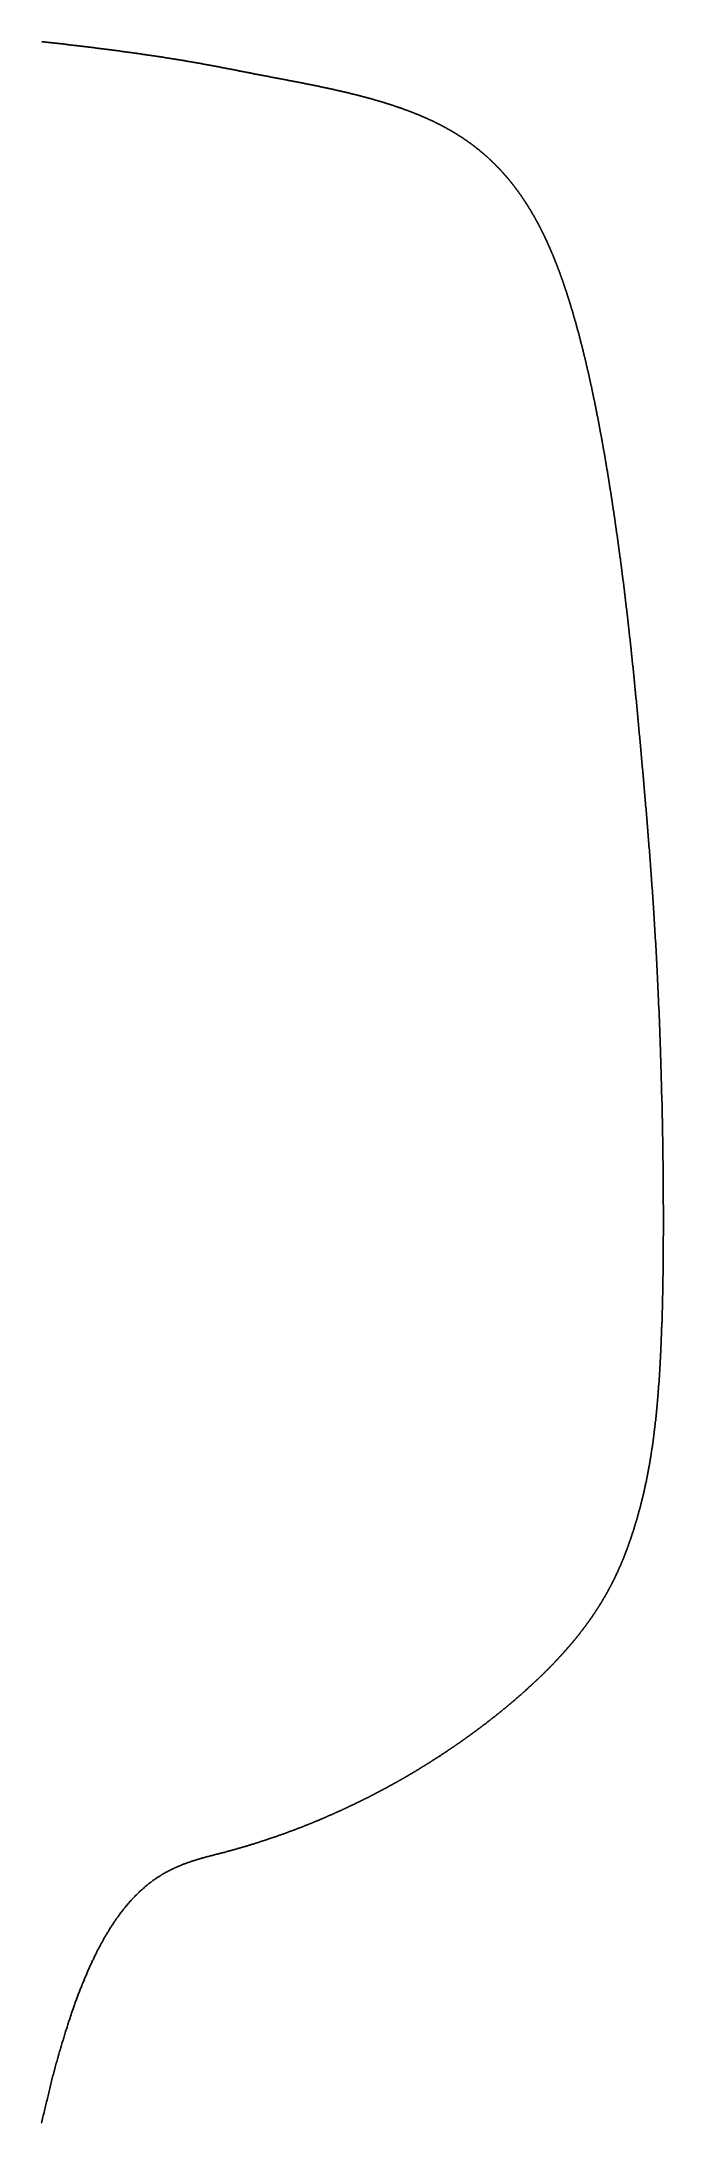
# Model space of a CAD drawing. Header units: millimetres. Extents: x 88 to 97873, y 32 to 55088.
# Drawn here: x 49149.6 to 49184.9, y 5128.3 to 5246.8 of the extents above; entities that cross this region are included whole.
import ezdxf

# ---------------------------------------------------------------- set-up
doc = ezdxf.new("R2010")
doc.units = ezdxf.units.MM
doc.header["$LTSCALE"] = 0.3

msp = doc.modelspace()

# ---------------------------------------------------------------- linework, layer by layer
for p, q in [((49149.61, 5246.78), (49149.59, 5246.78)), ((49149.63, 5246.78), (49149.61, 5246.78)), ((49149.65, 5246.78), (49149.63, 5246.78)), ((49149.67, 5246.77), (49149.65, 5246.78)), ((49149.69, 5246.77), (49149.67, 5246.77)), ((49149.72, 5246.77), (49149.69, 5246.77)), ((49149.74, 5246.77), (49149.72, 5246.77)), ((49149.76, 5246.76), (49149.74, 5246.77)), ((49149.78, 5246.76), (49149.76, 5246.76)), ((49149.8, 5246.76), (49149.78, 5246.76)), ((49149.82, 5246.76), (49149.8, 5246.76)), ((49149.84, 5246.75), (49149.82, 5246.76)), ((49149.87, 5246.75), (49149.84, 5246.75)), ((49149.89, 5246.75), (49149.87, 5246.75)), ((49149.91, 5246.75), (49149.89, 5246.75)), ((49149.93, 5246.74), (49149.91, 5246.75)), ((49149.95, 5246.74), (49149.93, 5246.74)), ((49149.97, 5246.74), (49149.95, 5246.74)), ((49149.99, 5246.74), (49149.97, 5246.74)), ((49150.02, 5246.73), (49149.99, 5246.74)), ((49150.04, 5246.73), (49150.02, 5246.73)), ((49150.06, 5246.73), (49150.04, 5246.73)), ((49150.08, 5246.73), (49150.06, 5246.73)), ((49150.1, 5246.73), (49150.08, 5246.73)), ((49150.12, 5246.72), (49150.1, 5246.73)), ((49150.14, 5246.72), (49150.12, 5246.72)), ((49150.16, 5246.72), (49150.14, 5246.72)), ((49150.18, 5246.72), (49150.16, 5246.72)), ((49150.21, 5246.71), (49150.18, 5246.72)), ((49150.23, 5246.71), (49150.21, 5246.71)), ((49150.25, 5246.71), (49150.23, 5246.71)), ((49150.27, 5246.71), (49150.25, 5246.71)), ((49150.29, 5246.7), (49150.27, 5246.71)), ((49150.31, 5246.7), (49150.29, 5246.7)), ((49150.33, 5246.7), (49150.31, 5246.7)), ((49150.35, 5246.7), (49150.33, 5246.7)), ((49150.37, 5246.69), (49150.35, 5246.7)), ((49150.39, 5246.69), (49150.37, 5246.69)), ((49150.41, 5246.69), (49150.39, 5246.69)), ((49150.43, 5246.69), (49150.41, 5246.69)), ((49150.45, 5246.68), (49150.43, 5246.69)), ((49150.48, 5246.68), (49150.45, 5246.68)), ((49150.5, 5246.68), (49150.48, 5246.68)), ((49150.52, 5246.68), (49150.5, 5246.68)), ((49150.54, 5246.68), (49150.52, 5246.68)), ((49150.56, 5246.67), (49150.54, 5246.68)), ((49150.58, 5246.67), (49150.56, 5246.67)), ((49150.6, 5246.67), (49150.58, 5246.67)), ((49150.62, 5246.67), (49150.6, 5246.67)), ((49150.64, 5246.66), (49150.62, 5246.67)), ((49150.66, 5246.66), (49150.64, 5246.66)), ((49150.68, 5246.66), (49150.66, 5246.66)), ((49150.7, 5246.66), (49150.68, 5246.66)), ((49150.72, 5246.65), (49150.7, 5246.66)), ((49150.74, 5246.65), (49150.72, 5246.65)), ((49150.76, 5246.65), (49150.74, 5246.65)), ((49150.78, 5246.65), (49150.76, 5246.65)), ((49150.8, 5246.65), (49150.78, 5246.65)), ((49150.82, 5246.64), (49150.8, 5246.65)), ((49150.84, 5246.64), (49150.82, 5246.64)), ((49150.86, 5246.64), (49150.84, 5246.64)), ((49150.88, 5246.64), (49150.86, 5246.64)), ((49150.9, 5246.63), (49150.88, 5246.64)), ((49150.92, 5246.63), (49150.9, 5246.63)), ((49150.94, 5246.63), (49150.92, 5246.63)), ((49150.96, 5246.63), (49150.94, 5246.63)), ((49150.98, 5246.62), (49150.96, 5246.63)), ((49151, 5246.62), (49150.98, 5246.62)), ((49151.02, 5246.62), (49151, 5246.62)), ((49151.04, 5246.62), (49151.02, 5246.62)), ((49151.06, 5246.61), (49151.04, 5246.62)), ((49151.08, 5246.61), (49151.06, 5246.61)), ((49151.1, 5246.61), (49151.08, 5246.61)), ((49151.12, 5246.61), (49151.1, 5246.61)), ((49151.14, 5246.61), (49151.12, 5246.61)), ((49151.16, 5246.6), (49151.14, 5246.61)), ((49151.18, 5246.6), (49151.16, 5246.6)), ((49151.2, 5246.6), (49151.18, 5246.6)), ((49151.22, 5246.6), (49151.2, 5246.6)), ((49151.24, 5246.59), (49151.22, 5246.6)), ((49151.26, 5246.59), (49151.24, 5246.59)), ((49151.28, 5246.59), (49151.26, 5246.59)), ((49151.3, 5246.59), (49151.28, 5246.59)), ((49151.31, 5246.58), (49151.3, 5246.59)), ((49151.33, 5246.58), (49151.31, 5246.58)), ((49151.35, 5246.58), (49151.33, 5246.58)), ((49151.37, 5246.58), (49151.35, 5246.58)), ((49151.39, 5246.58), (49151.37, 5246.58)), ((49151.41, 5246.57), (49151.39, 5246.58)), ((49151.43, 5246.57), (49151.41, 5246.57)), ((49151.45, 5246.57), (49151.43, 5246.57)), ((49151.47, 5246.57), (49151.45, 5246.57)), ((49151.49, 5246.56), (49151.47, 5246.57)), ((49151.51, 5246.56), (49151.49, 5246.56)), ((49151.53, 5246.56), (49151.51, 5246.56)), ((49151.55, 5246.56), (49151.53, 5246.56)), ((49151.57, 5246.56), (49151.55, 5246.56)), ((49151.58, 5246.55), (49151.57, 5246.56)), ((49151.6, 5246.55), (49151.58, 5246.55)), ((49151.62, 5246.55), (49151.6, 5246.55)), ((49151.64, 5246.55), (49151.62, 5246.55)), ((49151.66, 5246.54), (49151.64, 5246.55)), ((49151.68, 5246.54), (49151.66, 5246.54)), ((49151.7, 5246.54), (49151.68, 5246.54)), ((49151.72, 5246.54), (49151.7, 5246.54)), ((49151.74, 5246.53), (49151.72, 5246.54)), ((49151.75, 5246.53), (49151.74, 5246.53)), ((49151.77, 5246.53), (49151.75, 5246.53)), ((49151.79, 5246.53), (49151.77, 5246.53)), ((49151.81, 5246.53), (49151.79, 5246.53)), ((49151.83, 5246.52), (49151.81, 5246.53)), ((49151.85, 5246.52), (49151.83, 5246.52)), ((49151.87, 5246.52), (49151.85, 5246.52)), ((49151.89, 5246.52), (49151.87, 5246.52)), ((49151.9, 5246.51), (49151.89, 5246.52)), ((49151.92, 5246.51), (49151.9, 5246.51)), ((49151.94, 5246.51), (49151.92, 5246.51)), ((49151.96, 5246.51), (49151.94, 5246.51)), ((49151.98, 5246.51), (49151.96, 5246.51)), ((49152, 5246.5), (49151.98, 5246.51)), ((49152.02, 5246.5), (49152, 5246.5)), ((49152.03, 5246.5), (49152.02, 5246.5)), ((49152.05, 5246.5), (49152.03, 5246.5)), ((49152.07, 5246.49), (49152.05, 5246.5)), ((49152.09, 5246.49), (49152.07, 5246.49)), ((49152.11, 5246.49), (49152.09, 5246.49)), ((49152.13, 5246.49), (49152.11, 5246.49)), ((49152.14, 5246.49), (49152.13, 5246.49)), ((49152.16, 5246.48), (49152.14, 5246.49)), ((49152.18, 5246.48), (49152.16, 5246.48)), ((49152.2, 5246.48), (49152.18, 5246.48)), ((49152.22, 5246.48), (49152.2, 5246.48)), ((49152.23, 5246.47), (49152.22, 5246.48)), ((49152.25, 5246.47), (49152.23, 5246.47)), ((49152.27, 5246.47), (49152.25, 5246.47)), ((49152.29, 5246.47), (49152.27, 5246.47)), ((49152.31, 5246.47), (49152.29, 5246.47)), ((49152.32, 5246.46), (49152.31, 5246.47)), ((49152.34, 5246.46), (49152.32, 5246.46)), ((49152.36, 5246.46), (49152.34, 5246.46)), ((49152.38, 5246.46), (49152.36, 5246.46)), ((49152.4, 5246.45), (49152.38, 5246.46)), ((49152.41, 5246.45), (49152.4, 5246.45)), ((49152.43, 5246.45), (49152.41, 5246.45)), ((49152.45, 5246.45), (49152.43, 5246.45)), ((49152.47, 5246.45), (49152.45, 5246.45)), ((49152.49, 5246.44), (49152.47, 5246.45)), ((49152.5, 5246.44), (49152.49, 5246.44)), ((49152.52, 5246.44), (49152.5, 5246.44)), ((49152.54, 5246.44), (49152.52, 5246.44)), ((49152.56, 5246.43), (49152.54, 5246.44)), ((49152.57, 5246.43), (49152.56, 5246.43)), ((49152.59, 5246.43), (49152.57, 5246.43)), ((49152.61, 5246.43), (49152.59, 5246.43)), ((49152.63, 5246.43), (49152.61, 5246.43)), ((49152.65, 5246.42), (49152.63, 5246.43)), ((49152.66, 5246.42), (49152.65, 5246.42)), ((49152.68, 5246.42), (49152.66, 5246.42)), ((49152.7, 5246.42), (49152.68, 5246.42)), ((49152.72, 5246.41), (49152.7, 5246.42)), ((49152.73, 5246.41), (49152.72, 5246.41)), ((49152.75, 5246.41), (49152.73, 5246.41)), ((49152.77, 5246.41), (49152.75, 5246.41)), ((49152.78, 5246.41), (49152.77, 5246.41)), ((49152.8, 5246.4), (49152.78, 5246.41)), ((49152.82, 5246.4), (49152.8, 5246.4)), ((49152.84, 5246.4), (49152.82, 5246.4)), ((49152.85, 5246.4), (49152.84, 5246.4)), ((49152.87, 5246.4), (49152.85, 5246.4)), ((49152.89, 5246.39), (49152.87, 5246.4)), ((49152.91, 5246.39), (49152.89, 5246.39)), ((49152.92, 5246.39), (49152.91, 5246.39)), ((49152.94, 5246.39), (49152.92, 5246.39)), ((49152.96, 5246.38), (49152.94, 5246.39)), ((49152.97, 5246.38), (49152.96, 5246.38)), ((49152.99, 5246.38), (49152.97, 5246.38)), ((49153.01, 5246.38), (49152.99, 5246.38)), ((49153.03, 5246.38), (49153.01, 5246.38)), ((49153.04, 5246.37), (49153.03, 5246.38)), ((49153.06, 5246.37), (49153.04, 5246.37)), ((49153.08, 5246.37), (49153.06, 5246.37)), ((49153.09, 5246.37), (49153.08, 5246.37)), ((49153.11, 5246.36), (49153.09, 5246.37)), ((49153.13, 5246.36), (49153.11, 5246.36)), ((49153.14, 5246.36), (49153.13, 5246.36)), ((49153.16, 5246.36), (49153.14, 5246.36)), ((49153.18, 5246.36), (49153.16, 5246.36)), ((49153.19, 5246.35), (49153.18, 5246.36)), ((49153.21, 5246.35), (49153.19, 5246.35)), ((49153.23, 5246.35), (49153.21, 5246.35)), ((49153.25, 5246.35), (49153.23, 5246.35)), ((49153.26, 5246.35), (49153.25, 5246.35)), ((49153.28, 5246.34), (49153.26, 5246.35)), ((49153.3, 5246.34), (49153.28, 5246.34)), ((49153.31, 5246.34), (49153.3, 5246.34)), ((49153.33, 5246.34), (49153.31, 5246.34)), ((49153.34, 5246.33), (49153.33, 5246.34)), ((49153.36, 5246.33), (49153.34, 5246.33)), ((49153.38, 5246.33), (49153.36, 5246.33)), ((49153.39, 5246.33), (49153.38, 5246.33)), ((49153.41, 5246.33), (49153.39, 5246.33)), ((49153.43, 5246.32), (49153.41, 5246.33)), ((49153.44, 5246.32), (49153.43, 5246.32)), ((49153.46, 5246.32), (49153.44, 5246.32)), ((49153.48, 5246.32), (49153.46, 5246.32)), ((49153.49, 5246.32), (49153.48, 5246.32)), ((49153.51, 5246.31), (49153.49, 5246.32)), ((49153.53, 5246.31), (49153.51, 5246.31)), ((49153.54, 5246.31), (49153.53, 5246.31)), ((49153.56, 5246.31), (49153.54, 5246.31)), ((49153.57, 5246.3), (49153.56, 5246.31)), ((49153.59, 5246.3), (49153.57, 5246.3)), ((49153.61, 5246.3), (49153.59, 5246.3)), ((49153.62, 5246.3), (49153.61, 5246.3)), ((49153.64, 5246.3), (49153.62, 5246.3)), ((49153.66, 5246.29), (49153.64, 5246.3)), ((49153.67, 5246.29), (49153.66, 5246.29)), ((49153.69, 5246.29), (49153.67, 5246.29)), ((49153.7, 5246.29), (49153.69, 5246.29)), ((49153.72, 5246.29), (49153.7, 5246.29)), ((49153.74, 5246.28), (49153.72, 5246.29)), ((49153.75, 5246.28), (49153.74, 5246.28)), ((49153.77, 5246.28), (49153.75, 5246.28)), ((49153.78, 5246.28), (49153.77, 5246.28)), ((49153.8, 5246.28), (49153.78, 5246.28)), ((49153.82, 5246.27), (49153.8, 5246.28)), ((49153.83, 5246.27), (49153.82, 5246.27)), ((49153.85, 5246.27), (49153.83, 5246.27)), ((49153.86, 5246.27), (49153.85, 5246.27)), ((49153.88, 5246.26), (49153.86, 5246.27)), ((49153.9, 5246.26), (49153.88, 5246.26)), ((49153.91, 5246.26), (49153.9, 5246.26)), ((49153.93, 5246.26), (49153.91, 5246.26)), ((49153.94, 5246.26), (49153.93, 5246.26)), ((49153.96, 5246.25), (49153.94, 5246.26)), ((49153.97, 5246.25), (49153.96, 5246.25)), ((49153.99, 5246.25), (49153.97, 5246.25)), ((49154.01, 5246.25), (49153.99, 5246.25)), ((49154.02, 5246.25), (49154.01, 5246.25)), ((49154.04, 5246.24), (49154.02, 5246.25)), ((49154.05, 5246.24), (49154.04, 5246.24)), ((49154.07, 5246.24), (49154.05, 5246.24)), ((49154.08, 5246.24), (49154.07, 5246.24)), ((49154.1, 5246.24), (49154.08, 5246.24)), ((49154.12, 5246.23), (49154.1, 5246.24)), ((49154.13, 5246.23), (49154.12, 5246.23)), ((49154.15, 5246.23), (49154.13, 5246.23)), ((49154.16, 5246.23), (49154.15, 5246.23)), ((49154.18, 5246.23), (49154.16, 5246.23)), ((49154.19, 5246.22), (49154.18, 5246.23)), ((49154.21, 5246.22), (49154.19, 5246.22)), ((49154.22, 5246.22), (49154.21, 5246.22)), ((49154.24, 5246.22), (49154.22, 5246.22)), ((49154.25, 5246.21), (49154.24, 5246.22)), ((49154.27, 5246.21), (49154.25, 5246.21)), ((49154.28, 5246.21), (49154.27, 5246.21)), ((49154.3, 5246.21), (49154.28, 5246.21)), ((49154.32, 5246.21), (49154.3, 5246.21)), ((49154.33, 5246.2), (49154.32, 5246.21)), ((49154.35, 5246.2), (49154.33, 5246.2)), ((49154.36, 5246.2), (49154.35, 5246.2)), ((49154.38, 5246.2), (49154.36, 5246.2)), ((49154.39, 5246.2), (49154.38, 5246.2)), ((49154.41, 5246.19), (49154.39, 5246.2)), ((49154.42, 5246.19), (49154.41, 5246.19)), ((49154.44, 5246.19), (49154.42, 5246.19)), ((49154.45, 5246.19), (49154.44, 5246.19)), ((49154.47, 5246.19), (49154.45, 5246.19)), ((49154.48, 5246.18), (49154.47, 5246.19)), ((49154.5, 5246.18), (49154.48, 5246.18)), ((49154.51, 5246.18), (49154.5, 5246.18)), ((49154.53, 5246.18), (49154.51, 5246.18)), ((49154.54, 5246.18), (49154.53, 5246.18)), ((49154.56, 5246.17), (49154.54, 5246.18)), ((49154.57, 5246.17), (49154.56, 5246.17)), ((49154.59, 5246.17), (49154.57, 5246.17)), ((49154.6, 5246.17), (49154.59, 5246.17)), ((49154.62, 5246.17), (49154.6, 5246.17)), ((49154.63, 5246.16), (49154.62, 5246.17)), ((49154.65, 5246.16), (49154.63, 5246.16)), ((49154.66, 5246.16), (49154.65, 5246.16)), ((49154.67, 5246.16), (49154.66, 5246.16)), ((49154.69, 5246.16), (49154.67, 5246.16)), ((49154.7, 5246.15), (49154.69, 5246.16)), ((49154.72, 5246.15), (49154.7, 5246.15)), ((49154.73, 5246.15), (49154.72, 5246.15)), ((49154.75, 5246.15), (49154.73, 5246.15)), ((49154.76, 5246.14), (49154.75, 5246.15)), ((49154.78, 5246.14), (49154.76, 5246.14)), ((49154.79, 5246.14), (49154.78, 5246.14)), ((49154.81, 5246.14), (49154.79, 5246.14)), ((49154.82, 5246.14), (49154.81, 5246.14)), ((49154.84, 5246.13), (49154.82, 5246.14)), ((49154.85, 5246.13), (49154.84, 5246.13)), ((49154.86, 5246.13), (49154.85, 5246.13)), ((49154.88, 5246.13), (49154.86, 5246.13)), ((49154.89, 5246.13), (49154.88, 5246.13)), ((49154.91, 5246.12), (49154.89, 5246.13)), ((49154.92, 5246.12), (49154.91, 5246.12)), ((49154.94, 5246.12), (49154.92, 5246.12)), ((49154.95, 5246.12), (49154.94, 5246.12)), ((49154.97, 5246.12), (49154.95, 5246.12)), ((49154.98, 5246.11), (49154.97, 5246.12)), ((49154.99, 5246.11), (49154.98, 5246.11)), ((49155.01, 5246.11), (49154.99, 5246.11)), ((49155.02, 5246.11), (49155.01, 5246.11)), ((49155.04, 5246.11), (49155.02, 5246.11)), ((49155.05, 5246.1), (49155.04, 5246.11)), ((49155.07, 5246.1), (49155.05, 5246.1)), ((49155.08, 5246.1), (49155.07, 5246.1)), ((49155.09, 5246.1), (49155.08, 5246.1)), ((49155.11, 5246.1), (49155.09, 5246.1)), ((49155.12, 5246.09), (49155.11, 5246.1)), ((49155.14, 5246.09), (49155.12, 5246.09)), ((49155.15, 5246.09), (49155.14, 5246.09)), ((49155.16, 5246.09), (49155.15, 5246.09)), ((49155.18, 5246.09), (49155.16, 5246.09)), ((49155.19, 5246.08), (49155.18, 5246.09)), ((49155.21, 5246.08), (49155.19, 5246.08)), ((49155.22, 5246.08), (49155.21, 5246.08)), ((49155.23, 5246.08), (49155.22, 5246.08)), ((49155.25, 5246.08), (49155.23, 5246.08)), ((49155.26, 5246.07), (49155.25, 5246.08)), ((49155.28, 5246.07), (49155.26, 5246.07)), ((49155.29, 5246.07), (49155.28, 5246.07)), ((49155.3, 5246.07), (49155.29, 5246.07)), ((49155.32, 5246.07), (49155.3, 5246.07)), ((49155.33, 5246.06), (49155.32, 5246.07)), ((49155.35, 5246.06), (49155.33, 5246.06)), ((49155.36, 5246.06), (49155.35, 5246.06)), ((49155.37, 5246.06), (49155.36, 5246.06)), ((49155.39, 5246.06), (49155.37, 5246.06)), ((49155.4, 5246.05), (49155.39, 5246.06)), ((49155.41, 5246.05), (49155.4, 5246.05)), ((49155.43, 5246.05), (49155.41, 5246.05)), ((49155.44, 5246.05), (49155.43, 5246.05)), ((49155.46, 5246.05), (49155.44, 5246.05)), ((49155.47, 5246.04), (49155.46, 5246.05)), ((49155.48, 5246.04), (49155.47, 5246.04)), ((49155.5, 5246.04), (49155.48, 5246.04)), ((49155.51, 5246.04), (49155.5, 5246.04)), ((49155.52, 5246.04), (49155.51, 5246.04)), ((49155.54, 5246.03), (49155.52, 5246.04)), ((49155.55, 5246.03), (49155.54, 5246.03)), ((49155.57, 5246.03), (49155.55, 5246.03)), ((49155.58, 5246.03), (49155.57, 5246.03)), ((49155.59, 5246.03), (49155.58, 5246.03)), ((49155.61, 5246.02), (49155.59, 5246.03)), ((49155.62, 5246.02), (49155.61, 5246.02)), ((49155.63, 5246.02), (49155.62, 5246.02)), ((49155.65, 5246.02), (49155.63, 5246.02)), ((49155.66, 5246.02), (49155.65, 5246.02)), ((49155.67, 5246.01), (49155.66, 5246.02)), ((49155.69, 5246.01), (49155.67, 5246.01)), ((49155.7, 5246.01), (49155.69, 5246.01)), ((49155.71, 5246.01), (49155.7, 5246.01)), ((49155.73, 5246.01), (49155.71, 5246.01)), ((49155.74, 5246), (49155.73, 5246.01)), ((49155.75, 5246), (49155.74, 5246)), ((49155.77, 5246), (49155.75, 5246)), ((49155.78, 5246), (49155.77, 5246)), ((49155.79, 5246), (49155.78, 5246)), ((49155.81, 5246), (49155.79, 5246)), ((49155.82, 5245.99), (49155.81, 5246)), ((49155.83, 5245.99), (49155.82, 5245.99)), ((49155.85, 5245.99), (49155.83, 5245.99)), ((49155.86, 5245.99), (49155.85, 5245.99)), ((49155.87, 5245.99), (49155.86, 5245.99)), ((49155.88, 5245.98), (49155.87, 5245.99)), ((49155.9, 5245.98), (49155.88, 5245.98)), ((49155.91, 5245.98), (49155.9, 5245.98)), ((49155.92, 5245.98), (49155.91, 5245.98)), ((49155.94, 5245.98), (49155.92, 5245.98)), ((49155.95, 5245.97), (49155.94, 5245.98)), ((49155.96, 5245.97), (49155.95, 5245.97)), ((49155.98, 5245.97), (49155.96, 5245.97)), ((49155.99, 5245.97), (49155.98, 5245.97)), ((49156, 5245.97), (49155.99, 5245.97)), ((49156.02, 5245.96), (49156, 5245.97)), ((49156.03, 5245.96), (49156.02, 5245.96)), ((49156.04, 5245.96), (49156.03, 5245.96)), ((49156.05, 5245.96), (49156.04, 5245.96)), ((49156.07, 5245.96), (49156.05, 5245.96)), ((49156.08, 5245.95), (49156.07, 5245.96)), ((49156.09, 5245.95), (49156.08, 5245.95)), ((49156.11, 5245.95), (49156.09, 5245.95)), ((49156.12, 5245.95), (49156.11, 5245.95)), ((49156.13, 5245.95), (49156.12, 5245.95)), ((49156.14, 5245.94), (49156.13, 5245.95)), ((49156.16, 5245.94), (49156.14, 5245.94)), ((49156.17, 5245.94), (49156.16, 5245.94)), ((49156.18, 5245.94), (49156.17, 5245.94)), ((49156.19, 5245.94), (49156.18, 5245.94)), ((49156.21, 5245.93), (49156.19, 5245.94)), ((49156.22, 5245.93), (49156.21, 5245.93)), ((49156.23, 5245.93), (49156.22, 5245.93)), ((49156.25, 5245.93), (49156.23, 5245.93)), ((49156.26, 5245.93), (49156.25, 5245.93)), ((49156.27, 5245.93), (49156.26, 5245.93)), ((49156.28, 5245.92), (49156.27, 5245.93)), ((49156.3, 5245.92), (49156.28, 5245.92)), ((49156.31, 5245.92), (49156.3, 5245.92)), ((49156.32, 5245.92), (49156.31, 5245.92)), ((49156.33, 5245.92), (49156.32, 5245.92)), ((49156.35, 5245.91), (49156.33, 5245.92)), ((49156.36, 5245.91), (49156.35, 5245.91)), ((49156.37, 5245.91), (49156.36, 5245.91)), ((49156.38, 5245.91), (49156.37, 5245.91)), ((49156.4, 5245.91), (49156.38, 5245.91)), ((49156.41, 5245.9), (49156.4, 5245.91)), ((49156.42, 5245.9), (49156.41, 5245.9)), ((49156.43, 5245.9), (49156.42, 5245.9)), ((49156.45, 5245.9), (49156.43, 5245.9)), ((49156.46, 5245.9), (49156.45, 5245.9)), ((49156.47, 5245.89), (49156.46, 5245.9)), ((49156.48, 5245.89), (49156.47, 5245.89)), ((49156.5, 5245.89), (49156.48, 5245.89)), ((49156.51, 5245.89), (49156.5, 5245.89)), ((49156.52, 5245.89), (49156.51, 5245.89)), ((49156.53, 5245.88), (49156.52, 5245.89)), ((49156.54, 5245.88), (49156.53, 5245.88)), ((49156.56, 5245.88), (49156.54, 5245.88)), ((49156.57, 5245.88), (49156.56, 5245.88)), ((49156.58, 5245.88), (49156.57, 5245.88)), ((49156.59, 5245.88), (49156.58, 5245.88)), ((49156.61, 5245.87), (49156.59, 5245.88)), ((49156.62, 5245.87), (49156.61, 5245.87)), ((49156.63, 5245.87), (49156.62, 5245.87)), ((49156.64, 5245.87), (49156.63, 5245.87)), ((49156.65, 5245.87), (49156.64, 5245.87)), ((49156.67, 5245.86), (49156.65, 5245.87)), ((49156.68, 5245.86), (49156.67, 5245.86)), ((49156.69, 5245.86), (49156.68, 5245.86)), ((49156.7, 5245.86), (49156.69, 5245.86)), ((49156.71, 5245.86), (49156.7, 5245.86)), ((49156.73, 5245.85), (49156.71, 5245.86)), ((49156.74, 5245.85), (49156.73, 5245.85)), ((49156.75, 5245.85), (49156.74, 5245.85)), ((49156.76, 5245.85), (49156.75, 5245.85)), ((49156.77, 5245.85), (49156.76, 5245.85)), ((49156.79, 5245.84), (49156.77, 5245.85)), ((49156.8, 5245.84), (49156.79, 5245.84)), ((49156.81, 5245.84), (49156.8, 5245.84)), ((49156.82, 5245.84), (49156.81, 5245.84)), ((49156.83, 5245.84), (49156.82, 5245.84)), ((49156.85, 5245.84), (49156.83, 5245.84)), ((49156.86, 5245.83), (49156.85, 5245.84)), ((49156.87, 5245.83), (49156.86, 5245.83)), ((49156.88, 5245.83), (49156.87, 5245.83)), ((49156.89, 5245.83), (49156.88, 5245.83)), ((49156.91, 5245.83), (49156.89, 5245.83)), ((49156.92, 5245.82), (49156.91, 5245.83)), ((49156.93, 5245.82), (49156.92, 5245.82)), ((49156.94, 5245.82), (49156.93, 5245.82)), ((49156.95, 5245.82), (49156.94, 5245.82)), ((49156.96, 5245.82), (49156.95, 5245.82)), ((49156.98, 5245.81), (49156.96, 5245.82)), ((49156.99, 5245.81), (49156.98, 5245.81)), ((49157, 5245.81), (49156.99, 5245.81)), ((49157.01, 5245.81), (49157, 5245.81)), ((49157.02, 5245.81), (49157.01, 5245.81)), ((49157.03, 5245.81), (49157.02, 5245.81)), ((49157.05, 5245.8), (49157.03, 5245.81)), ((49157.06, 5245.8), (49157.05, 5245.8)), ((49157.07, 5245.8), (49157.06, 5245.8)), ((49157.08, 5245.8), (49157.07, 5245.8)), ((49157.09, 5245.8), (49157.08, 5245.8)), ((49157.1, 5245.79), (49157.09, 5245.8)), ((49157.12, 5245.79), (49157.1, 5245.79)), ((49157.13, 5245.79), (49157.12, 5245.79)), ((49157.14, 5245.79), (49157.13, 5245.79)), ((49157.15, 5245.79), (49157.14, 5245.79)), ((49157.16, 5245.78), (49157.15, 5245.79)), ((49157.17, 5245.78), (49157.16, 5245.78)), ((49157.19, 5245.78), (49157.17, 5245.78)), ((49157.2, 5245.78), (49157.19, 5245.78)), ((49157.21, 5245.78), (49157.2, 5245.78)), ((49157.22, 5245.78), (49157.21, 5245.78)), ((49157.23, 5245.77), (49157.22, 5245.78)), ((49157.24, 5245.77), (49157.23, 5245.77)), ((49157.25, 5245.77), (49157.24, 5245.77)), ((49157.27, 5245.77), (49157.25, 5245.77)), ((49157.28, 5245.77), (49157.27, 5245.77)), ((49157.29, 5245.76), (49157.28, 5245.77)), ((49157.3, 5245.76), (49157.29, 5245.76)), ((49157.31, 5245.76), (49157.3, 5245.76)), ((49157.32, 5245.76), (49157.31, 5245.76)), ((49157.33, 5245.76), (49157.32, 5245.76)), ((49157.34, 5245.75), (49157.33, 5245.76)), ((49157.36, 5245.75), (49157.34, 5245.75)), ((49157.37, 5245.75), (49157.36, 5245.75)), ((49157.38, 5245.75), (49157.37, 5245.75)), ((49157.39, 5245.75), (49157.38, 5245.75)), ((49157.4, 5245.75), (49157.39, 5245.75)), ((49157.41, 5245.74), (49157.4, 5245.75)), ((49157.42, 5245.74), (49157.41, 5245.74)), ((49157.43, 5245.74), (49157.42, 5245.74)), ((49157.45, 5245.74), (49157.43, 5245.74)), ((49157.46, 5245.74), (49157.45, 5245.74)), ((49157.47, 5245.73), (49157.46, 5245.74)), ((49157.48, 5245.73), (49157.47, 5245.73)), ((49157.49, 5245.73), (49157.48, 5245.73)), ((49157.5, 5245.73), (49157.49, 5245.73)), ((49157.51, 5245.73), (49157.5, 5245.73)), ((49157.52, 5245.73), (49157.51, 5245.73)), ((49157.54, 5245.72), (49157.52, 5245.73)), ((49157.55, 5245.72), (49157.54, 5245.72)), ((49157.56, 5245.72), (49157.55, 5245.72)), ((49157.57, 5245.72), (49157.56, 5245.72)), ((49157.58, 5245.72), (49157.57, 5245.72)), ((49157.59, 5245.71), (49157.58, 5245.72)), ((49157.6, 5245.71), (49157.59, 5245.71)), ((49157.61, 5245.71), (49157.6, 5245.71)), ((49157.62, 5245.71), (49157.61, 5245.71)), ((49157.63, 5245.71), (49157.62, 5245.71)), ((49157.65, 5245.71), (49157.63, 5245.71)), ((49157.66, 5245.7), (49157.65, 5245.71)), ((49157.67, 5245.7), (49157.66, 5245.7)), ((49157.68, 5245.7), (49157.67, 5245.7)), ((49157.69, 5245.7), (49157.68, 5245.7)), ((49157.7, 5245.7), (49157.69, 5245.7)), ((49157.71, 5245.69), (49157.7, 5245.7)), ((49157.72, 5245.69), (49157.71, 5245.69)), ((49157.73, 5245.69), (49157.72, 5245.69)), ((49157.74, 5245.69), (49157.73, 5245.69)), ((49157.75, 5245.69), (49157.74, 5245.69)), ((49157.76, 5245.68), (49157.75, 5245.69)), ((49157.78, 5245.68), (49157.76, 5245.68)), ((49157.79, 5245.68), (49157.78, 5245.68)), ((49157.8, 5245.68), (49157.79, 5245.68)), ((49157.81, 5245.68), (49157.8, 5245.68)), ((49157.82, 5245.68), (49157.81, 5245.68)), ((49157.83, 5245.67), (49157.82, 5245.68)), ((49157.84, 5245.67), (49157.83, 5245.67)), ((49157.85, 5245.67), (49157.84, 5245.67)), ((49157.86, 5245.67), (49157.85, 5245.67)), ((49157.87, 5245.67), (49157.86, 5245.67)), ((49157.88, 5245.66), (49157.87, 5245.67)), ((49157.89, 5245.66), (49157.88, 5245.66)), ((49157.9, 5245.66), (49157.89, 5245.66)), ((49157.92, 5245.66), (49157.9, 5245.66)), ((49157.93, 5245.66), (49157.92, 5245.66)), ((49157.94, 5245.66), (49157.93, 5245.66)), ((49157.95, 5245.65), (49157.94, 5245.66)), ((49157.96, 5245.65), (49157.95, 5245.65)), ((49157.97, 5245.65), (49157.96, 5245.65)), ((49157.98, 5245.65), (49157.97, 5245.65)), ((49157.99, 5245.65), (49157.98, 5245.65)), ((49158, 5245.64), (49157.99, 5245.65)), ((49158.01, 5245.64), (49158, 5245.64)), ((49158.02, 5245.64), (49158.01, 5245.64)), ((49158.03, 5245.64), (49158.02, 5245.64)), ((49158.04, 5245.64), (49158.03, 5245.64)), ((49158.05, 5245.64), (49158.04, 5245.64)), ((49158.06, 5245.63), (49158.05, 5245.64)), ((49158.07, 5245.63), (49158.06, 5245.63)), ((49158.08, 5245.63), (49158.07, 5245.63)), ((49158.1, 5245.63), (49158.08, 5245.63)), ((49158.11, 5245.63), (49158.1, 5245.63)), ((49158.12, 5245.62), (49158.11, 5245.63)), ((49158.13, 5245.62), (49158.12, 5245.62)), ((49158.14, 5245.62), (49158.13, 5245.62)), ((49158.15, 5245.62), (49158.14, 5245.62)), ((49158.16, 5245.62), (49158.15, 5245.62)), ((49158.17, 5245.62), (49158.16, 5245.62)), ((49158.18, 5245.61), (49158.17, 5245.62)), ((49158.19, 5245.61), (49158.18, 5245.61)), ((49158.2, 5245.61), (49158.19, 5245.61)), ((49158.21, 5245.61), (49158.2, 5245.61)), ((49158.22, 5245.61), (49158.21, 5245.61)), ((49158.23, 5245.6), (49158.22, 5245.61)), ((49158.24, 5245.6), (49158.23, 5245.6)), ((49158.25, 5245.6), (49158.24, 5245.6)), ((49158.26, 5245.6), (49158.25, 5245.6)), ((49158.27, 5245.6), (49158.26, 5245.6)), ((49158.28, 5245.6), (49158.27, 5245.6)), ((49158.29, 5245.59), (49158.28, 5245.6)), ((49158.3, 5245.59), (49158.29, 5245.59)), ((49158.31, 5245.59), (49158.3, 5245.59)), ((49158.32, 5245.59), (49158.31, 5245.59)), ((49158.33, 5245.59), (49158.32, 5245.59)), ((49158.34, 5245.58), (49158.33, 5245.59)), ((49158.35, 5245.58), (49158.34, 5245.58)), ((49158.36, 5245.58), (49158.35, 5245.58)), ((49158.37, 5245.58), (49158.36, 5245.58)), ((49158.38, 5245.58), (49158.37, 5245.58)), ((49158.39, 5245.58), (49158.38, 5245.58)), ((49158.4, 5245.57), (49158.39, 5245.58)), ((49158.41, 5245.57), (49158.4, 5245.57)), ((49158.42, 5245.57), (49158.41, 5245.57)), ((49158.44, 5245.57), (49158.42, 5245.57)), ((49158.45, 5245.57), (49158.44, 5245.57)), ((49158.46, 5245.57), (49158.45, 5245.57)), ((49158.47, 5245.56), (49158.46, 5245.57)), ((49158.48, 5245.56), (49158.47, 5245.56)), ((49158.49, 5245.56), (49158.48, 5245.56)), ((49158.5, 5245.56), (49158.49, 5245.56)), ((49158.51, 5245.56), (49158.5, 5245.56)), ((49158.52, 5245.55), (49158.51, 5245.56)), ((49158.53, 5245.55), (49158.52, 5245.55)), ((49158.54, 5245.55), (49158.53, 5245.55)), ((49158.55, 5245.55), (49158.54, 5245.55)), ((49158.56, 5245.55), (49158.55, 5245.55)), ((49158.57, 5245.55), (49158.56, 5245.55)), ((49158.58, 5245.54), (49158.57, 5245.55)), ((49158.59, 5245.54), (49158.58, 5245.54)), ((49158.6, 5245.54), (49158.59, 5245.54)), ((49158.61, 5245.54), (49158.6, 5245.54)), ((49158.62, 5245.54), (49158.61, 5245.54)), ((49158.63, 5245.53), (49158.62, 5245.54)), ((49158.64, 5245.53), (49158.63, 5245.53)), ((49158.65, 5245.53), (49158.64, 5245.53)), ((49158.66, 5245.53), (49158.65, 5245.53)), ((49158.67, 5245.53), (49158.66, 5245.53)), ((49158.68, 5245.53), (49158.67, 5245.53)), ((49158.69, 5245.52), (49158.68, 5245.53)), ((49158.7, 5245.52), (49158.69, 5245.52)), ((49158.71, 5245.52), (49158.7, 5245.52)), ((49158.72, 5245.52), (49158.71, 5245.52)), ((49158.73, 5245.52), (49158.72, 5245.52)), ((49158.74, 5245.52), (49158.73, 5245.52)), ((49158.75, 5245.51), (49158.74, 5245.52)), ((49158.76, 5245.51), (49158.75, 5245.51)), ((49158.75, 5245.51), (49158.75, 5245.51)), ((49158.77, 5245.51), (49158.76, 5245.51)), ((49158.78, 5245.51), (49158.77, 5245.51)), ((49158.79, 5245.5), (49158.78, 5245.51)), ((49158.8, 5245.5), (49158.79, 5245.5)), ((49158.81, 5245.5), (49158.8, 5245.5)), ((49158.82, 5245.5), (49158.81, 5245.5)), ((49158.83, 5245.5), (49158.82, 5245.5)), ((49158.84, 5245.5), (49158.83, 5245.5)), ((49158.85, 5245.49), (49158.84, 5245.5)), ((49158.86, 5245.49), (49158.85, 5245.49)), ((49158.87, 5245.49), (49158.86, 5245.49)), ((49158.88, 5245.49), (49158.87, 5245.49)), ((49158.89, 5245.49), (49158.88, 5245.49)), ((49158.9, 5245.48), (49158.89, 5245.49)), ((49158.91, 5245.48), (49158.9, 5245.48)), ((49158.92, 5245.48), (49158.91, 5245.48)), ((49158.93, 5245.48), (49158.92, 5245.48)), ((49158.94, 5245.48), (49158.93, 5245.48)), ((49158.95, 5245.48), (49158.94, 5245.48)), ((49158.96, 5245.47), (49158.95, 5245.48)), ((49158.97, 5245.47), (49158.96, 5245.47)), ((49158.98, 5245.47), (49158.97, 5245.47)), ((49158.99, 5245.47), (49158.98, 5245.47)), ((49159, 5245.47), (49158.99, 5245.47)), ((49159.01, 5245.47), (49159, 5245.47)), ((49159.02, 5245.46), (49159.01, 5245.47)), ((49159.03, 5245.46), (49159.02, 5245.46)), ((49159.04, 5245.46), (49159.03, 5245.46)), ((49159.05, 5245.46), (49159.04, 5245.46)), ((49159.06, 5245.46), (49159.05, 5245.46)), ((49159.07, 5245.45), (49159.06, 5245.46)), ((49159.08, 5245.45), (49159.07, 5245.45)), ((49159.09, 5245.45), (49159.08, 5245.45)), ((49159.1, 5245.45), (49159.09, 5245.45)), ((49159.09, 5245.45), (49159.09, 5245.45)), ((49159.11, 5245.45), (49159.1, 5245.45)), ((49159.12, 5245.44), (49159.11, 5245.45)), ((49159.13, 5245.44), (49159.12, 5245.44)), ((49159.14, 5245.44), (49159.13, 5245.44)), ((49159.15, 5245.44), (49159.14, 5245.44)), ((49159.16, 5245.44), (49159.15, 5245.44)), ((49159.17, 5245.44), (49159.16, 5245.44)), ((49159.18, 5245.43), (49159.17, 5245.44)), ((49159.19, 5245.43), (49159.18, 5245.43)), ((49159.2, 5245.43), (49159.19, 5245.43)), ((49159.21, 5245.43), (49159.2, 5245.43)), ((49159.22, 5245.43), (49159.21, 5245.43)), ((49159.23, 5245.42), (49159.22, 5245.43)), ((49159.24, 5245.42), (49159.23, 5245.42)), ((49159.25, 5245.42), (49159.24, 5245.42)), ((49159.26, 5245.42), (49159.25, 5245.42)), ((49159.27, 5245.42), (49159.26, 5245.42)), ((49159.28, 5245.42), (49159.27, 5245.42)), ((49159.28, 5245.41), (49159.28, 5245.42)), ((49159.29, 5245.41), (49159.28, 5245.41)), ((49159.3, 5245.41), (49159.29, 5245.41)), ((49159.31, 5245.41), (49159.3, 5245.41)), ((49159.32, 5245.41), (49159.31, 5245.41)), ((49159.33, 5245.41), (49159.32, 5245.41)), ((49159.34, 5245.4), (49159.33, 5245.41)), ((49159.35, 5245.4), (49159.34, 5245.4)), ((49159.36, 5245.4), (49159.35, 5245.4)), ((49159.37, 5245.4), (49159.36, 5245.4)), ((49159.38, 5245.4), (49159.37, 5245.4)), ((49159.39, 5245.39), (49159.38, 5245.4)), ((49159.4, 5245.39), (49159.39, 5245.39)), ((49159.41, 5245.39), (49159.4, 5245.39)), ((49159.42, 5245.39), (49159.41, 5245.39)), ((49159.43, 5245.39), (49159.42, 5245.39)), ((49159.44, 5245.38), (49159.43, 5245.39)), ((49159.43, 5245.39), (49159.43, 5245.39)), ((49159.45, 5245.38), (49159.44, 5245.38)), ((49159.46, 5245.38), (49159.45, 5245.38)), ((49159.47, 5245.38), (49159.46, 5245.38)), ((49159.48, 5245.38), (49159.47, 5245.38)), ((49159.49, 5245.38), (49159.48, 5245.38)), ((49159.5, 5245.37), (49159.49, 5245.38)), ((49159.51, 5245.37), (49159.5, 5245.37)), ((49159.52, 5245.37), (49159.51, 5245.37)), ((49159.53, 5245.37), (49159.52, 5245.37)), ((49159.54, 5245.37), (49159.53, 5245.37)), ((49159.55, 5245.36), (49159.54, 5245.37)), ((49159.56, 5245.36), (49159.55, 5245.36)), ((49159.57, 5245.36), (49159.56, 5245.36)), ((49159.58, 5245.36), (49159.57, 5245.36)), ((49159.57, 5245.36), (49159.57, 5245.36)), ((49159.59, 5245.36), (49159.58, 5245.36)), ((49159.6, 5245.35), (49159.59, 5245.36)), ((49159.61, 5245.35), (49159.6, 5245.35)), ((49159.62, 5245.35), (49159.61, 5245.35)), ((49159.63, 5245.35), (49159.62, 5245.35)), ((49159.64, 5245.35), (49159.63, 5245.35)), ((49159.65, 5245.35), (49159.64, 5245.35)), ((49159.66, 5245.34), (49159.65, 5245.35)), ((49159.67, 5245.34), (49159.66, 5245.34)), ((49159.68, 5245.34), (49159.67, 5245.34)), ((49159.69, 5245.34), (49159.68, 5245.34)), ((49159.68, 5245.34), (49159.68, 5245.34)), ((49159.7, 5245.34), (49159.69, 5245.34)), ((49159.71, 5245.33), (49159.7, 5245.34)), ((49159.72, 5245.33), (49159.71, 5245.33)), ((49159.73, 5245.33), (49159.72, 5245.33)), ((49159.74, 5245.33), (49159.73, 5245.33)), ((49159.75, 5245.33), (49159.74, 5245.33)), ((49159.76, 5245.32), (49159.75, 5245.33)), ((49159.77, 5245.32), (49159.76, 5245.32)), ((49159.78, 5245.32), (49159.77, 5245.32)), ((49159.79, 5245.32), (49159.78, 5245.32)), ((49159.8, 5245.32), (49159.79, 5245.32)), ((49159.79, 5245.32), (49159.79, 5245.32)), ((49159.81, 5245.31), (49159.8, 5245.32)), ((49159.82, 5245.31), (49159.81, 5245.31)), ((49159.83, 5245.31), (49159.82, 5245.31)), ((49159.84, 5245.31), (49159.83, 5245.31)), ((49159.85, 5245.31), (49159.84, 5245.31)), ((49159.86, 5245.31), (49159.85, 5245.31)), ((49159.87, 5245.3), (49159.86, 5245.31)), ((49159.88, 5245.3), (49159.87, 5245.3)), ((49159.89, 5245.3), (49159.88, 5245.3)), ((49159.9, 5245.3), (49159.89, 5245.3)), ((49159.89, 5245.3), (49159.89, 5245.3)), ((49159.91, 5245.3), (49159.9, 5245.3)), ((49159.92, 5245.29), (49159.91, 5245.3)), ((49159.93, 5245.29), (49159.92, 5245.29)), ((49159.94, 5245.29), (49159.93, 5245.29)), ((49159.95, 5245.29), (49159.94, 5245.29)), ((49159.96, 5245.29), (49159.95, 5245.29)), ((49159.97, 5245.28), (49159.96, 5245.29)), ((49159.98, 5245.28), (49159.97, 5245.28)), ((49159.99, 5245.28), (49159.98, 5245.28)), ((49160, 5245.28), (49159.99, 5245.28)), ((49159.99, 5245.28), (49159.99, 5245.28)), ((49160.01, 5245.28), (49160, 5245.28)), ((49160.02, 5245.27), (49160.01, 5245.28)), ((49160.03, 5245.27), (49160.02, 5245.27)), ((49160.04, 5245.27), (49160.03, 5245.27)), ((49160.05, 5245.27), (49160.04, 5245.27)), ((49160.06, 5245.27), (49160.05, 5245.27)), ((49160.07, 5245.27), (49160.06, 5245.27)), ((49160.08, 5245.26), (49160.07, 5245.27)), ((49160.09, 5245.26), (49160.08, 5245.26)), ((49160.08, 5245.26), (49160.08, 5245.26)), ((49160.1, 5245.26), (49160.09, 5245.26)), ((49160.11, 5245.26), (49160.1, 5245.26)), ((49160.12, 5245.26), (49160.11, 5245.26)), ((49160.13, 5245.25), (49160.12, 5245.26)), ((49160.14, 5245.25), (49160.13, 5245.25)), ((49160.15, 5245.25), (49160.14, 5245.25)), ((49160.16, 5245.25), (49160.15, 5245.25)), ((49160.17, 5245.25), (49160.16, 5245.25)), ((49160.17, 5245.24), (49160.17, 5245.25)), ((49160.18, 5245.24), (49160.17, 5245.24)), ((49160.19, 5245.24), (49160.18, 5245.24)), ((49160.2, 5245.24), (49160.19, 5245.24)), ((49160.21, 5245.24), (49160.2, 5245.24)), ((49160.22, 5245.24), (49160.21, 5245.24)), ((49160.23, 5245.23), (49160.22, 5245.24)), ((49160.24, 5245.23), (49160.23, 5245.23)), ((49160.25, 5245.23), (49160.24, 5245.23)), ((49160.26, 5245.23), (49160.25, 5245.23)), ((49160.25, 5245.23), (49160.25, 5245.23)), ((49160.27, 5245.23), (49160.26, 5245.23)), ((49160.28, 5245.22), (49160.27, 5245.23)), ((49160.29, 5245.22), (49160.28, 5245.22)), ((49160.3, 5245.22), (49160.29, 5245.22)), ((49160.31, 5245.22), (49160.3, 5245.22)), ((49160.32, 5245.22), (49160.31, 5245.22)), ((49160.33, 5245.22), (49160.32, 5245.22)), ((49160.33, 5245.21), (49160.33, 5245.22)), ((49160.34, 5245.21), (49160.33, 5245.21)), ((49160.35, 5245.21), (49160.34, 5245.21)), ((49160.36, 5245.21), (49160.35, 5245.21)), ((49160.37, 5245.21), (49160.36, 5245.21)), ((49160.38, 5245.2), (49160.37, 5245.21)), ((49160.39, 5245.2), (49160.38, 5245.2)), ((49160.4, 5245.2), (49160.39, 5245.2)), ((49160.41, 5245.2), (49160.4, 5245.2)), ((49160.42, 5245.2), (49160.41, 5245.2)), ((49160.41, 5245.2), (49160.41, 5245.2)), ((49160.43, 5245.19), (49160.42, 5245.2)), ((49160.44, 5245.19), (49160.43, 5245.19)), ((49160.45, 5245.19), (49160.44, 5245.19)), ((49160.46, 5245.19), (49160.45, 5245.19)), ((49160.47, 5245.19), (49160.46, 5245.19)), ((49160.48, 5245.19), (49160.47, 5245.19)), ((49160.49, 5245.18), (49160.48, 5245.19)), ((49160.5, 5245.18), (49160.49, 5245.18)), ((49160.49, 5245.18), (49160.49, 5245.18)), ((49160.51, 5245.18), (49160.5, 5245.18)), ((49160.52, 5245.18), (49160.51, 5245.18)), ((49160.53, 5245.18), (49160.52, 5245.18)), ((49160.54, 5245.17), (49160.53, 5245.18)), ((49160.55, 5245.17), (49160.54, 5245.17)), ((49160.56, 5245.17), (49160.55, 5245.17)), ((49160.57, 5245.17), (49160.56, 5245.17)), ((49160.58, 5245.16), (49160.57, 5245.17)), ((49160.57, 5245.17), (49160.57, 5245.17)), ((49160.59, 5245.16), (49160.58, 5245.16)), ((49160.6, 5245.16), (49160.59, 5245.16)), ((49160.61, 5245.16), (49160.6, 5245.16)), ((49160.62, 5245.16), (49160.61, 5245.16)), ((49160.63, 5245.16), (49160.62, 5245.16)), ((49160.64, 5245.15), (49160.63, 5245.16)), ((49160.65, 5245.15), (49160.64, 5245.15)), ((49160.66, 5245.15), (49160.65, 5245.15)), ((49160.65, 5245.15), (49160.65, 5245.15)), ((49160.67, 5245.15), (49160.66, 5245.15)), ((49160.68, 5245.15), (49160.67, 5245.15)), ((49160.69, 5245.14), (49160.68, 5245.15)), ((49160.7, 5245.14), (49160.69, 5245.14)), ((49160.71, 5245.14), (49160.7, 5245.14)), ((49160.72, 5245.14), (49160.71, 5245.14)), ((49160.73, 5245.14), (49160.72, 5245.14)), ((49160.72, 5245.14), (49160.72, 5245.14)), ((49160.74, 5245.13), (49160.73, 5245.14)), ((49160.75, 5245.13), (49160.74, 5245.13)), ((49160.76, 5245.13), (49160.75, 5245.13)), ((49160.77, 5245.13), (49160.76, 5245.13)), ((49160.78, 5245.13), (49160.77, 5245.13)), ((49160.79, 5245.13), (49160.78, 5245.13)), ((49160.79, 5245.12), (49160.79, 5245.13)), ((49160.8, 5245.12), (49160.79, 5245.12)), ((49160.81, 5245.12), (49160.8, 5245.12)), ((49160.82, 5245.12), (49160.81, 5245.12)), ((49160.83, 5245.12), (49160.82, 5245.12)), ((49160.84, 5245.11), (49160.83, 5245.12)), ((49160.85, 5245.11), (49160.84, 5245.11)), ((49160.86, 5245.11), (49160.85, 5245.11)), ((49160.87, 5245.11), (49160.86, 5245.11)), ((49160.88, 5245.11), (49160.87, 5245.11)), ((49160.87, 5245.11), (49160.87, 5245.11)), ((49160.89, 5245.1), (49160.88, 5245.11)), ((49160.9, 5245.1), (49160.89, 5245.1)), ((49160.91, 5245.1), (49160.9, 5245.1)), ((49160.92, 5245.1), (49160.91, 5245.1)), ((49160.93, 5245.1), (49160.92, 5245.1)), ((49160.94, 5245.1), (49160.93, 5245.1)), ((49160.94, 5245.09), (49160.94, 5245.1)), ((49160.95, 5245.09), (49160.94, 5245.09)), ((49160.96, 5245.09), (49160.95, 5245.09)), ((49160.97, 5245.09), (49160.96, 5245.09)), ((49160.98, 5245.09), (49160.97, 5245.09)), ((49160.99, 5245.09), (49160.98, 5245.09)), ((49161, 5245.08), (49160.99, 5245.09)), ((49161.01, 5245.08), (49161, 5245.08)), ((49161.02, 5245.08), (49161.01, 5245.08)), ((49161.03, 5245.08), (49161.02, 5245.08)), ((49161.02, 5245.08), (49161.02, 5245.08)), ((49161.04, 5245.08), (49161.03, 5245.08)), ((49161.05, 5245.07), (49161.04, 5245.08)), ((49161.06, 5245.07), (49161.05, 5245.07)), ((49161.07, 5245.07), (49161.06, 5245.07)), ((49161.08, 5245.07), (49161.07, 5245.07)), ((49161.09, 5245.07), (49161.08, 5245.07)), ((49161.09, 5245.06), (49161.09, 5245.07)), ((49161.1, 5245.06), (49161.09, 5245.06)), ((49161.11, 5245.06), (49161.1, 5245.06)), ((49161.12, 5245.06), (49161.11, 5245.06)), ((49161.13, 5245.06), (49161.12, 5245.06)), ((49161.14, 5245.06), (49161.13, 5245.06)), ((49161.15, 5245.05), (49161.14, 5245.06)), ((49161.16, 5245.05), (49161.15, 5245.05)), ((49161.17, 5245.05), (49161.16, 5245.05)), ((49161.16, 5245.05), (49161.16, 5245.05)), ((49161.18, 5245.05), (49161.17, 5245.05)), ((49161.19, 5245.05), (49161.18, 5245.05)), ((49161.2, 5245.04), (49161.19, 5245.05)), ((49161.21, 5245.04), (49161.2, 5245.04)), ((49161.22, 5245.04), (49161.21, 5245.04)), ((49161.23, 5245.04), (49161.22, 5245.04)), ((49161.24, 5245.04), (49161.23, 5245.04)), ((49161.25, 5245.03), (49161.24, 5245.04)), ((49161.24, 5245.04), (49161.24, 5245.04)), ((49161.26, 5245.03), (49161.25, 5245.03)), ((49161.27, 5245.03), (49161.26, 5245.03)), ((49161.28, 5245.03), (49161.27, 5245.03)), ((49161.29, 5245.03), (49161.28, 5245.03)), ((49161.3, 5245.02), (49161.29, 5245.03)), ((49161.31, 5245.02), (49161.3, 5245.02)), ((49161.32, 5245.02), (49161.31, 5245.02)), ((49161.31, 5245.02), (49161.31, 5245.02)), ((49161.33, 5245.02), (49161.32, 5245.02)), ((49161.34, 5245.02), (49161.33, 5245.02)), ((49161.35, 5245.01), (49161.34, 5245.02)), ((49161.36, 5245.01), (49161.35, 5245.01)), ((49161.37, 5245.01), (49161.36, 5245.01)), ((49161.38, 5245.01), (49161.37, 5245.01)), ((49161.39, 5245.01), (49161.38, 5245.01)), ((49161.38, 5245.01), (49161.38, 5245.01)), ((49161.4, 5245), (49161.39, 5245.01)), ((49161.41, 5245), (49161.4, 5245)), ((49161.42, 5245), (49161.41, 5245)), ((49161.43, 5245), (49161.42, 5245)), ((49161.44, 5245), (49161.43, 5245)), ((49161.45, 5245), (49161.44, 5245)), ((49161.46, 5244.99), (49161.45, 5245)), ((49161.47, 5244.99), (49161.46, 5244.99)), ((49161.46, 5244.99), (49161.46, 5244.99)), ((49161.48, 5244.99), (49161.47, 5244.99)), ((49161.49, 5244.99), (49161.48, 5244.99)), ((49161.5, 5244.98), (49161.49, 5244.99)), ((49161.51, 5244.98), (49161.5, 5244.98)), ((49161.52, 5244.98), (49161.51, 5244.98)), ((49161.53, 5244.98), (49161.52, 5244.98)), ((49161.54, 5244.98), (49161.53, 5244.98)), ((49161.55, 5244.97), (49161.54, 5244.98)), ((49161.54, 5244.98), (49161.54, 5244.98)), ((49161.56, 5244.97), (49161.55, 5244.97)), ((49161.57, 5244.97), (49161.56, 5244.97)), ((49161.58, 5244.97), (49161.57, 5244.97)), ((49161.59, 5244.97), (49161.58, 5244.97)), ((49161.6, 5244.97), (49161.59, 5244.97)), ((49161.61, 5244.96), (49161.6, 5244.97)), ((49161.62, 5244.96), (49161.61, 5244.96)), ((49161.63, 5244.96), (49161.62, 5244.96)), ((49161.62, 5244.96), (49161.62, 5244.96)), ((49161.64, 5244.96), (49161.63, 5244.96)), ((49161.65, 5244.96), (49161.64, 5244.96)), ((49161.66, 5244.95), (49161.65, 5244.96)), ((49161.67, 5244.95), (49161.66, 5244.95)), ((49161.68, 5244.95), (49161.67, 5244.95)), ((49161.69, 5244.95), (49161.68, 5244.95)), ((49161.7, 5244.95), (49161.69, 5244.95)), ((49161.71, 5244.94), (49161.7, 5244.95)), ((49161.7, 5244.95), (49161.7, 5244.95)), ((49161.72, 5244.94), (49161.71, 5244.94)), ((49161.73, 5244.94), (49161.72, 5244.94)), ((49161.74, 5244.94), (49161.73, 5244.94)), ((49161.75, 5244.94), (49161.74, 5244.94)), ((49161.76, 5244.93), (49161.75, 5244.94)), ((49161.77, 5244.93), (49161.76, 5244.93)), ((49161.78, 5244.93), (49161.77, 5244.93)), ((49161.79, 5244.93), (49161.78, 5244.93)), ((49161.78, 5244.93), (49161.78, 5244.93)), ((49161.8, 5244.93), (49161.79, 5244.93)), ((49161.81, 5244.92), (49161.8, 5244.93)), ((49161.82, 5244.92), (49161.81, 5244.92)), ((49161.83, 5244.92), (49161.82, 5244.92)), ((49161.84, 5244.92), (49161.83, 5244.92)), ((49161.85, 5244.92), (49161.84, 5244.92)), ((49161.86, 5244.92), (49161.85, 5244.92)), ((49161.86, 5244.91), (49161.86, 5244.92)), ((49161.87, 5244.91), (49161.86, 5244.91)), ((49161.88, 5244.91), (49161.87, 5244.91)), ((49161.89, 5244.91), (49161.88, 5244.91)), ((49161.9, 5244.91), (49161.89, 5244.91)), ((49161.91, 5244.91), (49161.9, 5244.91)), ((49161.92, 5244.9), (49161.91, 5244.91)), ((49161.93, 5244.9), (49161.92, 5244.9)), ((49161.94, 5244.9), (49161.93, 5244.9)), ((49161.95, 5244.9), (49161.94, 5244.9)), ((49161.96, 5244.89), (49161.95, 5244.9)), ((49161.95, 5244.9), (49161.95, 5244.9)), ((49161.97, 5244.89), (49161.96, 5244.89)), ((49161.98, 5244.89), (49161.97, 5244.89)), ((49161.99, 5244.89), (49161.98, 5244.89)), ((49162, 5244.89), (49161.99, 5244.89)), ((49162.01, 5244.89), (49162, 5244.89)), ((49162.02, 5244.88), (49162.01, 5244.89)), ((49162.03, 5244.88), (49162.02, 5244.88)), ((49162.04, 5244.88), (49162.03, 5244.88)), ((49162.05, 5244.88), (49162.04, 5244.88)), ((49162.04, 5244.88), (49162.04, 5244.88)), ((49162.06, 5244.88), (49162.05, 5244.88)), ((49162.07, 5244.87), (49162.06, 5244.88)), ((49162.08, 5244.87), (49162.07, 5244.87)), ((49162.09, 5244.87), (49162.08, 5244.87)), ((49162.1, 5244.87), (49162.09, 5244.87)), ((49162.11, 5244.87), (49162.1, 5244.87)), ((49162.12, 5244.86), (49162.11, 5244.87)), ((49162.13, 5244.86), (49162.12, 5244.86)), ((49162.14, 5244.86), (49162.13, 5244.86)), ((49162.13, 5244.86), (49162.13, 5244.86)), ((49162.15, 5244.86), (49162.14, 5244.86)), ((49162.16, 5244.86), (49162.15, 5244.86)), ((49162.17, 5244.85), (49162.16, 5244.86)), ((49162.18, 5244.85), (49162.17, 5244.85)), ((49162.19, 5244.85), (49162.18, 5244.85)), ((49162.2, 5244.85), (49162.19, 5244.85)), ((49162.21, 5244.85), (49162.2, 5244.85)), ((49162.22, 5244.85), (49162.21, 5244.85)), ((49162.23, 5244.84), (49162.22, 5244.85)), ((49162.24, 5244.84), (49162.23, 5244.84)), ((49162.23, 5244.84), (49162.23, 5244.84)), ((49162.25, 5244.84), (49162.24, 5244.84)), ((49162.26, 5244.84), (49162.25, 5244.84)), ((49162.27, 5244.84), (49162.26, 5244.84)), ((49162.28, 5244.83), (49162.27, 5244.84)), ((49162.29, 5244.83), (49162.28, 5244.83)), ((49162.3, 5244.83), (49162.29, 5244.83)), ((49162.31, 5244.83), (49162.3, 5244.83)), ((49162.32, 5244.83), (49162.31, 5244.83)), ((49162.33, 5244.82), (49162.32, 5244.83)), ((49162.34, 5244.82), (49162.33, 5244.82)), ((49162.35, 5244.82), (49162.34, 5244.82)), ((49162.34, 5244.82), (49162.34, 5244.82)), ((49162.36, 5244.82), (49162.35, 5244.82)), ((49162.37, 5244.82), (49162.36, 5244.82)), ((49162.38, 5244.81), (49162.37, 5244.82)), ((49162.39, 5244.81), (49162.38, 5244.81)), ((49162.4, 5244.81), (49162.39, 5244.81)), ((49162.41, 5244.81), (49162.4, 5244.81)), ((49162.42, 5244.81), (49162.41, 5244.81)), ((49162.43, 5244.81), (49162.42, 5244.81)), ((49162.44, 5244.8), (49162.43, 5244.81)), ((49162.45, 5244.8), (49162.44, 5244.8)), ((49162.46, 5244.8), (49162.45, 5244.8)), ((49162.47, 5244.8), (49162.46, 5244.8)), ((49162.46, 5244.8), (49162.46, 5244.8)), ((49162.48, 5244.79), (49162.47, 5244.8)), ((49162.49, 5244.79), (49162.48, 5244.79)), ((49162.5, 5244.79), (49162.49, 5244.79)), ((49162.51, 5244.79), (49162.5, 5244.79)), ((49162.52, 5244.79), (49162.51, 5244.79)), ((49162.53, 5244.79), (49162.52, 5244.79)), ((49162.54, 5244.78), (49162.53, 5244.79)), ((49162.55, 5244.78), (49162.54, 5244.78)), ((49162.56, 5244.78), (49162.55, 5244.78)), ((49162.57, 5244.78), (49162.56, 5244.78)), ((49162.58, 5244.78), (49162.57, 5244.78)), ((49162.59, 5244.77), (49162.58, 5244.78)), ((49162.58, 5244.78), (49162.58, 5244.78)), ((49162.6, 5244.77), (49162.59, 5244.77)), ((49162.61, 5244.77), (49162.6, 5244.77)), ((49162.62, 5244.77), (49162.61, 5244.77)), ((49162.63, 5244.77), (49162.62, 5244.77)), ((49162.64, 5244.76), (49162.63, 5244.77)), ((49162.65, 5244.76), (49162.64, 5244.76)), ((49162.66, 5244.76), (49162.65, 5244.76)), ((49162.67, 5244.76), (49162.66, 5244.76)), ((49162.68, 5244.76), (49162.67, 5244.76)), ((49162.69, 5244.76), (49162.68, 5244.76)), ((49162.7, 5244.75), (49162.69, 5244.76)), ((49162.71, 5244.75), (49162.7, 5244.75)), ((49162.72, 5244.75), (49162.71, 5244.75)), ((49162.71, 5244.75), (49162.71, 5244.75)), ((49162.73, 5244.75), (49162.72, 5244.75)), ((49162.74, 5244.75), (49162.73, 5244.75)), ((49162.75, 5244.74), (49162.74, 5244.75)), ((49162.76, 5244.74), (49162.75, 5244.74)), ((49162.77, 5244.74), (49162.76, 5244.74)), ((49162.78, 5244.74), (49162.77, 5244.74)), ((49162.79, 5244.74), (49162.78, 5244.74)), ((49162.8, 5244.73), (49162.79, 5244.74)), ((49162.81, 5244.73), (49162.8, 5244.73)), ((49162.82, 5244.73), (49162.81, 5244.73)), ((49162.83, 5244.73), (49162.82, 5244.73)), ((49162.84, 5244.73), (49162.83, 5244.73)), ((49162.85, 5244.73), (49162.84, 5244.73)), ((49162.86, 5244.72), (49162.85, 5244.73)), ((49162.87, 5244.72), (49162.86, 5244.72)), ((49162.86, 5244.72), (49162.86, 5244.72)), ((49162.88, 5244.72), (49162.87, 5244.72)), ((49162.89, 5244.72), (49162.88, 5244.72)), ((49162.9, 5244.72), (49162.89, 5244.72)), ((49162.91, 5244.71), (49162.9, 5244.72)), ((49162.92, 5244.71), (49162.91, 5244.71)), ((49162.93, 5244.71), (49162.92, 5244.71)), ((49162.94, 5244.71), (49162.93, 5244.71)), ((49162.95, 5244.71), (49162.94, 5244.71)), ((49162.96, 5244.7), (49162.95, 5244.71)), ((49162.97, 5244.7), (49162.96, 5244.7)), ((49162.98, 5244.7), (49162.97, 5244.7)), ((49162.99, 5244.7), (49162.98, 5244.7)), ((49163, 5244.7), (49162.99, 5244.7)), ((49163.01, 5244.7), (49163, 5244.7)), ((49163.02, 5244.69), (49163.01, 5244.7)), ((49163.03, 5244.69), (49163.02, 5244.69)), ((49163.02, 5244.69), (49163.02, 5244.69)), ((49163.04, 5244.69), (49163.03, 5244.69)), ((49163.05, 5244.69), (49163.04, 5244.69)), ((49163.06, 5244.68), (49163.05, 5244.69)), ((49163.07, 5244.68), (49163.06, 5244.68)), ((49163.08, 5244.68), (49163.07, 5244.68)), ((49163.09, 5244.68), (49163.08, 5244.68)), ((49163.1, 5244.68), (49163.09, 5244.68)), ((49163.11, 5244.68), (49163.1, 5244.68)), ((49163.12, 5244.67), (49163.11, 5244.68)), ((49163.13, 5244.67), (49163.12, 5244.67)), ((49163.14, 5244.67), (49163.13, 5244.67)), ((49163.15, 5244.67), (49163.14, 5244.67)), ((49163.16, 5244.67), (49163.15, 5244.67)), ((49163.17, 5244.66), (49163.16, 5244.67)), ((49163.18, 5244.66), (49163.17, 5244.66)), ((49163.19, 5244.66), (49163.18, 5244.66)), ((49163.2, 5244.66), (49163.19, 5244.66)), ((49163.21, 5244.66), (49163.2, 5244.66)), ((49163.22, 5244.65), (49163.21, 5244.66)), ((49163.21, 5244.66), (49163.21, 5244.66)), ((49163.23, 5244.65), (49163.22, 5244.65)), ((49163.24, 5244.65), (49163.23, 5244.65)), ((49163.25, 5244.65), (49163.24, 5244.65)), ((49163.26, 5244.65), (49163.25, 5244.65)), ((49163.27, 5244.64), (49163.26, 5244.65)), ((49163.28, 5244.64), (49163.27, 5244.64)), ((49163.29, 5244.64), (49163.28, 5244.64)), ((49163.3, 5244.64), (49163.29, 5244.64)), ((49163.31, 5244.64), (49163.3, 5244.64)), ((49163.32, 5244.64), (49163.31, 5244.64)), ((49163.33, 5244.63), (49163.32, 5244.64)), ((49163.34, 5244.63), (49163.33, 5244.63)), ((49163.35, 5244.63), (49163.34, 5244.63)), ((49163.36, 5244.63), (49163.35, 5244.63)), ((49163.37, 5244.63), (49163.36, 5244.63)), ((49163.38, 5244.62), (49163.37, 5244.63)), ((49163.39, 5244.62), (49163.38, 5244.62)), ((49163.4, 5244.62), (49163.39, 5244.62)), ((49163.41, 5244.62), (49163.4, 5244.62)), ((49163.42, 5244.62), (49163.41, 5244.62)), ((49163.43, 5244.61), (49163.42, 5244.62)), ((49163.42, 5244.62), (49163.42, 5244.62)), ((49163.44, 5244.61), (49163.43, 5244.61)), ((49163.45, 5244.61), (49163.44, 5244.61)), ((49163.46, 5244.61), (49163.45, 5244.61)), ((49163.47, 5244.61), (49163.46, 5244.61)), ((49163.48, 5244.6), (49163.47, 5244.61)), ((49163.49, 5244.6), (49163.48, 5244.6)), ((49163.5, 5244.6), (49163.49, 5244.6)), ((49163.51, 5244.6), (49163.5, 5244.6)), ((49163.52, 5244.6), (49163.51, 5244.6)), ((49163.53, 5244.6), (49163.52, 5244.6)), ((49163.54, 5244.59), (49163.53, 5244.6)), ((49163.55, 5244.59), (49163.54, 5244.59)), ((49163.56, 5244.59), (49163.55, 5244.59)), ((49163.57, 5244.59), (49163.56, 5244.59)), ((49163.58, 5244.59), (49163.57, 5244.59)), ((49163.59, 5244.58), (49163.58, 5244.59)), ((49163.6, 5244.58), (49163.59, 5244.58)), ((49163.61, 5244.58), (49163.6, 5244.58)), ((49163.62, 5244.58), (49163.61, 5244.58)), ((49163.63, 5244.58), (49163.62, 5244.58)), ((49163.64, 5244.58), (49163.63, 5244.58)), ((49163.65, 5244.57), (49163.64, 5244.58)), ((49163.66, 5244.57), (49163.65, 5244.57)), ((49163.67, 5244.57), (49163.66, 5244.57)), ((49163.68, 5244.57), (49163.67, 5244.57)), ((49163.69, 5244.57), (49163.68, 5244.57)), ((49163.69, 5244.56), (49163.69, 5244.57)), ((49163.7, 5244.56), (49163.69, 5244.56)), ((49163.71, 5244.56), (49163.7, 5244.56)), ((49163.72, 5244.56), (49163.71, 5244.56)), ((49163.73, 5244.56), (49163.72, 5244.56)), ((49163.74, 5244.56), (49163.73, 5244.56)), ((49163.75, 5244.55), (49163.74, 5244.56)), ((49163.76, 5244.55), (49163.75, 5244.55)), ((49163.77, 5244.55), (49163.76, 5244.55)), ((49163.78, 5244.55), (49163.77, 5244.55)), ((49163.79, 5244.55), (49163.78, 5244.55)), ((49163.8, 5244.54), (49163.79, 5244.55)), ((49163.81, 5244.54), (49163.8, 5244.54)), ((49163.82, 5244.54), (49163.81, 5244.54)), ((49163.83, 5244.54), (49163.82, 5244.54)), ((49163.84, 5244.54), (49163.83, 5244.54)), ((49163.85, 5244.53), (49163.84, 5244.54)), ((49163.86, 5244.53), (49163.85, 5244.53)), ((49163.87, 5244.53), (49163.86, 5244.53)), ((49163.88, 5244.53), (49163.87, 5244.53)), ((49163.89, 5244.53), (49163.88, 5244.53)), ((49163.9, 5244.53), (49163.89, 5244.53)), ((49163.91, 5244.52), (49163.9, 5244.53)), ((49163.92, 5244.52), (49163.91, 5244.52)), ((49163.93, 5244.52), (49163.92, 5244.52)), ((49163.94, 5244.52), (49163.93, 5244.52)), ((49163.95, 5244.52), (49163.94, 5244.52)), ((49163.96, 5244.51), (49163.95, 5244.52)), ((49163.97, 5244.51), (49163.96, 5244.51)), ((49163.98, 5244.51), (49163.97, 5244.51)), ((49163.99, 5244.51), (49163.98, 5244.51)), ((49164, 5244.51), (49163.99, 5244.51)), ((49164.01, 5244.5), (49164, 5244.51)), ((49164.02, 5244.5), (49164.01, 5244.5)), ((49164.03, 5244.5), (49164.02, 5244.5)), ((49164.04, 5244.5), (49164.03, 5244.5)), ((49164.05, 5244.5), (49164.04, 5244.5)), ((49164.06, 5244.5), (49164.05, 5244.5)), ((49164.06, 5244.49), (49164.06, 5244.5)), ((49164.07, 5244.49), (49164.06, 5244.49)), ((49164.08, 5244.49), (49164.07, 5244.49)), ((49164.09, 5244.49), (49164.08, 5244.49)), ((49164.1, 5244.49), (49164.09, 5244.49)), ((49164.11, 5244.48), (49164.1, 5244.49)), ((49164.12, 5244.48), (49164.11, 5244.48)), ((49164.13, 5244.48), (49164.12, 5244.48)), ((49164.14, 5244.48), (49164.13, 5244.48)), ((49164.15, 5244.48), (49164.14, 5244.48)), ((49164.16, 5244.47), (49164.15, 5244.48)), ((49164.17, 5244.47), (49164.16, 5244.47)), ((49164.18, 5244.47), (49164.17, 5244.47)), ((49164.19, 5244.47), (49164.18, 5244.47)), ((49164.2, 5244.47), (49164.19, 5244.47)), ((49164.21, 5244.46), (49164.2, 5244.47)), ((49164.22, 5244.46), (49164.21, 5244.46)), ((49164.23, 5244.46), (49164.22, 5244.46)), ((49164.24, 5244.46), (49164.23, 5244.46)), ((49164.25, 5244.46), (49164.24, 5244.46)), ((49164.26, 5244.45), (49164.25, 5244.46)), ((49164.27, 5244.45), (49164.26, 5244.45)), ((49164.28, 5244.45), (49164.27, 5244.45)), ((49164.29, 5244.45), (49164.28, 5244.45)), ((49164.3, 5244.45), (49164.29, 5244.45)), ((49164.31, 5244.45), (49164.3, 5244.45)), ((49164.32, 5244.44), (49164.31, 5244.45)), ((49164.33, 5244.44), (49164.32, 5244.44)), ((49164.34, 5244.44), (49164.33, 5244.44)), ((49164.35, 5244.44), (49164.34, 5244.44)), ((49164.36, 5244.44), (49164.35, 5244.44)), ((49164.37, 5244.43), (49164.36, 5244.44)), ((49164.38, 5244.43), (49164.37, 5244.43)), ((49164.39, 5244.43), (49164.38, 5244.43)), ((49164.4, 5244.43), (49164.39, 5244.43)), ((49164.41, 5244.43), (49164.4, 5244.43)), ((49164.42, 5244.42), (49164.41, 5244.43)), ((49164.43, 5244.42), (49164.42, 5244.42)), ((49164.44, 5244.42), (49164.43, 5244.42)), ((49164.45, 5244.42), (49164.44, 5244.42)), ((49164.46, 5244.42), (49164.45, 5244.42)), ((49164.47, 5244.41), (49164.46, 5244.42)), ((49164.48, 5244.41), (49164.47, 5244.41)), ((49164.49, 5244.41), (49164.48, 5244.41)), ((49164.5, 5244.41), (49164.49, 5244.41)), ((49164.51, 5244.41), (49164.5, 5244.41)), ((49164.52, 5244.4), (49164.51, 5244.41)), ((49164.53, 5244.4), (49164.52, 5244.4)), ((49164.54, 5244.4), (49164.53, 5244.4)), ((49164.55, 5244.4), (49164.54, 5244.4)), ((49164.56, 5244.4), (49164.55, 5244.4)), ((49164.57, 5244.39), (49164.56, 5244.4)), ((49164.58, 5244.39), (49164.57, 5244.39)), ((49164.59, 5244.39), (49164.58, 5244.39)), ((49164.6, 5244.39), (49164.59, 5244.39)), ((49164.61, 5244.39), (49164.6, 5244.39)), ((49164.62, 5244.39), (49164.61, 5244.39)), ((49164.63, 5244.38), (49164.62, 5244.39)), ((49164.64, 5244.38), (49164.63, 5244.38)), ((49164.65, 5244.38), (49164.64, 5244.38)), ((49164.66, 5244.38), (49164.65, 5244.38)), ((49164.67, 5244.38), (49164.66, 5244.38)), ((49164.68, 5244.37), (49164.67, 5244.38)), ((49164.69, 5244.37), (49164.68, 5244.37)), ((49164.7, 5244.37), (49164.69, 5244.37)), ((49164.71, 5244.37), (49164.7, 5244.37)), ((49164.72, 5244.37), (49164.71, 5244.37)), ((49164.73, 5244.36), (49164.72, 5244.37)), ((49164.74, 5244.36), (49164.73, 5244.36)), ((49164.75, 5244.36), (49164.74, 5244.36)), ((49164.76, 5244.36), (49164.75, 5244.36)), ((49164.77, 5244.36), (49164.76, 5244.36)), ((49164.78, 5244.35), (49164.77, 5244.36)), ((49164.79, 5244.35), (49164.78, 5244.35)), ((49164.8, 5244.35), (49164.79, 5244.35)), ((49164.81, 5244.35), (49164.8, 5244.35)), ((49164.82, 5244.35), (49164.81, 5244.35)), ((49164.83, 5244.34), (49164.82, 5244.35)), ((49164.84, 5244.34), (49164.83, 5244.34)), ((49164.85, 5244.34), (49164.84, 5244.34)), ((49164.86, 5244.34), (49164.85, 5244.34)), ((49164.87, 5244.34), (49164.86, 5244.34)), ((49164.88, 5244.33), (49164.87, 5244.34)), ((49164.89, 5244.33), (49164.88, 5244.33)), ((49164.9, 5244.33), (49164.89, 5244.33)), ((49164.91, 5244.33), (49164.9, 5244.33)), ((49164.92, 5244.33), (49164.91, 5244.33)), ((49164.93, 5244.32), (49164.92, 5244.33)), ((49164.94, 5244.32), (49164.93, 5244.32)), ((49164.95, 5244.32), (49164.94, 5244.32)), ((49164.96, 5244.32), (49164.95, 5244.32)), ((49164.97, 5244.32), (49164.96, 5244.32)), ((49164.98, 5244.31), (49164.97, 5244.32)), ((49164.99, 5244.31), (49164.98, 5244.31)), ((49165, 5244.31), (49164.99, 5244.31)), ((49165.01, 5244.31), (49165, 5244.31)), ((49165.02, 5244.31), (49165.01, 5244.31)), ((49165.03, 5244.3), (49165.02, 5244.31)), ((49165.04, 5244.3), (49165.03, 5244.3)), ((49165.05, 5244.3), (49165.04, 5244.3)), ((49165.06, 5244.3), (49165.05, 5244.3)), ((49165.07, 5244.29), (49165.06, 5244.3)), ((49165.08, 5244.29), (49165.07, 5244.29)), ((49165.09, 5244.29), (49165.08, 5244.29)), ((49165.1, 5244.29), (49165.09, 5244.29)), ((49165.11, 5244.29), (49165.1, 5244.29)), ((49165.12, 5244.28), (49165.11, 5244.29)), ((49165.13, 5244.28), (49165.12, 5244.28)), ((49165.14, 5244.28), (49165.13, 5244.28)), ((49165.15, 5244.28), (49165.14, 5244.28)), ((49165.16, 5244.28), (49165.15, 5244.28)), ((49165.17, 5244.27), (49165.16, 5244.28)), ((49165.18, 5244.27), (49165.17, 5244.27)), ((49165.19, 5244.27), (49165.18, 5244.27)), ((49165.2, 5244.27), (49165.19, 5244.27)), ((49165.21, 5244.27), (49165.2, 5244.27)), ((49165.22, 5244.26), (49165.21, 5244.27)), ((49165.23, 5244.26), (49165.22, 5244.26)), ((49165.24, 5244.26), (49165.23, 5244.26)), ((49165.25, 5244.26), (49165.24, 5244.26)), ((49165.26, 5244.26), (49165.25, 5244.26)), ((49165.27, 5244.25), (49165.26, 5244.26)), ((49165.28, 5244.25), (49165.27, 5244.25)), ((49165.29, 5244.25), (49165.28, 5244.25)), ((49165.3, 5244.25), (49165.29, 5244.25)), ((49165.31, 5244.25), (49165.3, 5244.25)), ((49165.32, 5244.24), (49165.31, 5244.25)), ((49165.33, 5244.24), (49165.32, 5244.24)), ((49165.34, 5244.24), (49165.33, 5244.24)), ((49165.35, 5244.24), (49165.34, 5244.24)), ((49165.36, 5244.24), (49165.35, 5244.24)), ((49165.37, 5244.23), (49165.36, 5244.24)), ((49165.38, 5244.23), (49165.37, 5244.23)), ((49165.39, 5244.23), (49165.38, 5244.23)), ((49165.4, 5244.23), (49165.39, 5244.23)), ((49165.41, 5244.22), (49165.4, 5244.23)), ((49165.42, 5244.22), (49165.41, 5244.22)), ((49165.43, 5244.22), (49165.42, 5244.22)), ((49165.44, 5244.22), (49165.43, 5244.22)), ((49165.45, 5244.22), (49165.44, 5244.22)), ((49165.46, 5244.21), (49165.45, 5244.22)), ((49165.47, 5244.21), (49165.46, 5244.21)), ((49165.48, 5244.21), (49165.47, 5244.21)), ((49165.49, 5244.21), (49165.48, 5244.21)), ((49165.5, 5244.21), (49165.49, 5244.21)), ((49165.51, 5244.2), (49165.5, 5244.21)), ((49165.52, 5244.2), (49165.51, 5244.2)), ((49165.53, 5244.2), (49165.52, 5244.2)), ((49165.54, 5244.2), (49165.53, 5244.2)), ((49165.55, 5244.2), (49165.54, 5244.2)), ((49165.56, 5244.19), (49165.55, 5244.2)), ((49165.57, 5244.19), (49165.56, 5244.19)), ((49165.58, 5244.19), (49165.57, 5244.19)), ((49165.59, 5244.19), (49165.58, 5244.19)), ((49165.6, 5244.18), (49165.59, 5244.19)), ((49165.61, 5244.18), (49165.6, 5244.18)), ((49165.62, 5244.18), (49165.61, 5244.18)), ((49165.63, 5244.18), (49165.62, 5244.18)), ((49165.64, 5244.18), (49165.63, 5244.18)), ((49165.65, 5244.17), (49165.64, 5244.18)), ((49165.66, 5244.17), (49165.65, 5244.17)), ((49165.67, 5244.17), (49165.66, 5244.17)), ((49165.68, 5244.17), (49165.67, 5244.17)), ((49165.69, 5244.17), (49165.68, 5244.17)), ((49165.7, 5244.16), (49165.69, 5244.17)), ((49165.71, 5244.16), (49165.7, 5244.16)), ((49165.72, 5244.16), (49165.71, 5244.16)), ((49165.73, 5244.16), (49165.72, 5244.16)), ((49165.74, 5244.15), (49165.73, 5244.16)), ((49165.75, 5244.15), (49165.74, 5244.15)), ((49165.76, 5244.15), (49165.75, 5244.15)), ((49165.77, 5244.15), (49165.76, 5244.15)), ((49165.78, 5244.15), (49165.77, 5244.15)), ((49165.79, 5244.14), (49165.78, 5244.15)), ((49165.8, 5244.14), (49165.79, 5244.14)), ((49165.81, 5244.14), (49165.8, 5244.14)), ((49165.82, 5244.14), (49165.81, 5244.14)), ((49165.83, 5244.14), (49165.82, 5244.14)), ((49165.84, 5244.13), (49165.83, 5244.14)), ((49165.85, 5244.13), (49165.84, 5244.13)), ((49165.86, 5244.13), (49165.85, 5244.13)), ((49165.87, 5244.13), (49165.86, 5244.13)), ((49165.88, 5244.12), (49165.87, 5244.13)), ((49165.89, 5244.12), (49165.88, 5244.12)), ((49165.9, 5244.12), (49165.89, 5244.12)), ((49165.91, 5244.12), (49165.9, 5244.12)), ((49165.92, 5244.12), (49165.91, 5244.12)), ((49165.93, 5244.11), (49165.92, 5244.12)), ((49165.94, 5244.11), (49165.93, 5244.11)), ((49165.95, 5244.11), (49165.94, 5244.11)), ((49165.96, 5244.11), (49165.95, 5244.11)), ((49165.97, 5244.1), (49165.96, 5244.11)), ((49165.98, 5244.1), (49165.97, 5244.1)), ((49165.99, 5244.1), (49165.98, 5244.1)), ((49166, 5244.1), (49165.99, 5244.1)), ((49166.01, 5244.1), (49166, 5244.1)), ((49166.02, 5244.09), (49166.01, 5244.1)), ((49166.03, 5244.09), (49166.02, 5244.09)), ((49166.04, 5244.09), (49166.03, 5244.09)), ((49166.05, 5244.09), (49166.04, 5244.09)), ((49166.06, 5244.08), (49166.05, 5244.09)), ((49166.07, 5244.08), (49166.06, 5244.08)), ((49166.08, 5244.08), (49166.07, 5244.08)), ((49166.09, 5244.08), (49166.08, 5244.08)), ((49166.1, 5244.08), (49166.09, 5244.08)), ((49166.11, 5244.07), (49166.1, 5244.08)), ((49166.12, 5244.07), (49166.11, 5244.07)), ((49166.13, 5244.07), (49166.12, 5244.07)), ((49166.14, 5244.07), (49166.13, 5244.07)), ((49166.15, 5244.06), (49166.14, 5244.07)), ((49166.16, 5244.06), (49166.15, 5244.06)), ((49166.17, 5244.06), (49166.16, 5244.06)), ((49166.18, 5244.06), (49166.17, 5244.06)), ((49166.19, 5244.06), (49166.18, 5244.06)), ((49166.2, 5244.05), (49166.19, 5244.06)), ((49166.21, 5244.05), (49166.2, 5244.05)), ((49166.22, 5244.05), (49166.21, 5244.05)), ((49166.23, 5244.05), (49166.22, 5244.05)), ((49166.24, 5244.04), (49166.23, 5244.05)), ((49166.25, 5244.04), (49166.24, 5244.04)), ((49166.26, 5244.04), (49166.25, 5244.04)), ((49166.27, 5244.04), (49166.26, 5244.04)), ((49166.28, 5244.04), (49166.27, 5244.04)), ((49166.29, 5244.03), (49166.28, 5244.04)), ((49166.31, 5244.03), (49166.29, 5244.03)), ((49166.32, 5244.03), (49166.31, 5244.03)), ((49166.33, 5244.03), (49166.32, 5244.03)), ((49166.34, 5244.02), (49166.33, 5244.03)), ((49166.35, 5244.02), (49166.34, 5244.02)), ((49166.36, 5244.02), (49166.35, 5244.02)), ((49166.37, 5244.02), (49166.36, 5244.02)), ((49166.38, 5244.01), (49166.37, 5244.02)), ((49166.39, 5244.01), (49166.38, 5244.01)), ((49166.4, 5244.01), (49166.39, 5244.01)), ((49166.41, 5244.01), (49166.4, 5244.01)), ((49166.42, 5244.01), (49166.41, 5244.01)), ((49166.43, 5244), (49166.42, 5244.01)), ((49166.44, 5244), (49166.43, 5244)), ((49166.45, 5244), (49166.44, 5244)), ((49166.46, 5244), (49166.45, 5244)), ((49166.47, 5243.99), (49166.46, 5244)), ((49166.48, 5243.99), (49166.47, 5243.99)), ((49166.49, 5243.99), (49166.48, 5243.99)), ((49166.5, 5243.99), (49166.49, 5243.99)), ((49166.51, 5243.98), (49166.5, 5243.99)), ((49166.52, 5243.98), (49166.51, 5243.98)), ((49166.53, 5243.98), (49166.52, 5243.98)), ((49166.54, 5243.98), (49166.53, 5243.98)), ((49166.55, 5243.98), (49166.54, 5243.98)), ((49166.56, 5243.97), (49166.55, 5243.98)), ((49166.57, 5243.97), (49166.56, 5243.97)), ((49166.58, 5243.97), (49166.57, 5243.97)), ((49166.59, 5243.97), (49166.58, 5243.97)), ((49166.6, 5243.96), (49166.59, 5243.97)), ((49166.61, 5243.96), (49166.6, 5243.96)), ((49166.62, 5243.96), (49166.61, 5243.96)), ((49166.63, 5243.96), (49166.62, 5243.96)), ((49166.64, 5243.95), (49166.63, 5243.96)), ((49166.65, 5243.95), (49166.64, 5243.95)), ((49166.66, 5243.95), (49166.65, 5243.95)), ((49166.67, 5243.95), (49166.66, 5243.95)), ((49166.68, 5243.94), (49166.67, 5243.95)), ((49166.69, 5243.94), (49166.68, 5243.94)), ((49166.7, 5243.94), (49166.69, 5243.94)), ((49166.71, 5243.94), (49166.7, 5243.94)), ((49166.72, 5243.94), (49166.71, 5243.94)), ((49166.73, 5243.93), (49166.72, 5243.94)), ((49166.74, 5243.93), (49166.73, 5243.93)), ((49166.75, 5243.93), (49166.74, 5243.93)), ((49166.76, 5243.93), (49166.75, 5243.93)), ((49166.77, 5243.92), (49166.76, 5243.93)), ((49166.78, 5243.92), (49166.77, 5243.92)), ((49166.79, 5243.92), (49166.78, 5243.92)), ((49166.8, 5243.92), (49166.79, 5243.92)), ((49166.81, 5243.91), (49166.8, 5243.92)), ((49166.82, 5243.91), (49166.81, 5243.91)), ((49166.83, 5243.91), (49166.82, 5243.91)), ((49166.84, 5243.91), (49166.83, 5243.91)), ((49166.85, 5243.9), (49166.84, 5243.91)), ((49166.86, 5243.9), (49166.85, 5243.9)), ((49166.87, 5243.9), (49166.86, 5243.9)), ((49166.88, 5243.9), (49166.87, 5243.9)), ((49166.89, 5243.89), (49166.88, 5243.9)), ((49166.9, 5243.89), (49166.89, 5243.89)), ((49166.91, 5243.89), (49166.9, 5243.89)), ((49166.92, 5243.89), (49166.91, 5243.89)), ((49166.93, 5243.89), (49166.92, 5243.89)), ((49166.94, 5243.88), (49166.93, 5243.89)), ((49166.95, 5243.88), (49166.94, 5243.88)), ((49166.96, 5243.88), (49166.95, 5243.88)), ((49166.97, 5243.88), (49166.96, 5243.88)), ((49166.98, 5243.87), (49166.97, 5243.88)), ((49166.99, 5243.87), (49166.98, 5243.87)), ((49167.01, 5243.87), (49166.99, 5243.87)), ((49167.02, 5243.87), (49167.01, 5243.87)), ((49167.03, 5243.86), (49167.02, 5243.87)), ((49167.04, 5243.86), (49167.03, 5243.86)), ((49167.05, 5243.86), (49167.04, 5243.86)), ((49167.06, 5243.86), (49167.05, 5243.86)), ((49167.07, 5243.85), (49167.06, 5243.86)), ((49167.08, 5243.85), (49167.07, 5243.85)), ((49167.09, 5243.85), (49167.08, 5243.85)), ((49167.1, 5243.85), (49167.09, 5243.85)), ((49167.11, 5243.84), (49167.1, 5243.85)), ((49167.12, 5243.84), (49167.11, 5243.84)), ((49167.13, 5243.84), (49167.12, 5243.84)), ((49167.14, 5243.84), (49167.13, 5243.84)), ((49167.15, 5243.83), (49167.14, 5243.84)), ((49167.16, 5243.83), (49167.15, 5243.83)), ((49167.17, 5243.83), (49167.16, 5243.83)), ((49167.18, 5243.83), (49167.17, 5243.83)), ((49167.19, 5243.82), (49167.18, 5243.83)), ((49167.2, 5243.82), (49167.19, 5243.82)), ((49167.21, 5243.82), (49167.2, 5243.82)), ((49167.22, 5243.82), (49167.21, 5243.82)), ((49167.23, 5243.81), (49167.22, 5243.82)), ((49167.24, 5243.81), (49167.23, 5243.81)), ((49167.25, 5243.81), (49167.24, 5243.81)), ((49167.26, 5243.81), (49167.25, 5243.81)), ((49167.27, 5243.8), (49167.26, 5243.81)), ((49167.28, 5243.8), (49167.27, 5243.8)), ((49167.29, 5243.8), (49167.28, 5243.8)), ((49167.3, 5243.8), (49167.29, 5243.8)), ((49167.31, 5243.79), (49167.3, 5243.8)), ((49167.32, 5243.79), (49167.31, 5243.79)), ((49167.33, 5243.79), (49167.32, 5243.79)), ((49167.34, 5243.79), (49167.33, 5243.79)), ((49167.35, 5243.78), (49167.34, 5243.79)), ((49167.36, 5243.78), (49167.35, 5243.78)), ((49167.37, 5243.78), (49167.36, 5243.78)), ((49167.38, 5243.78), (49167.37, 5243.78)), ((49167.39, 5243.77), (49167.38, 5243.78)), ((49167.4, 5243.77), (49167.39, 5243.77)), ((49167.41, 5243.77), (49167.4, 5243.77)), ((49167.42, 5243.77), (49167.41, 5243.77)), ((49167.43, 5243.76), (49167.42, 5243.77)), ((49167.44, 5243.76), (49167.43, 5243.76)), ((49167.45, 5243.76), (49167.44, 5243.76)), ((49167.46, 5243.76), (49167.45, 5243.76)), ((49167.47, 5243.75), (49167.46, 5243.76)), ((49167.48, 5243.75), (49167.47, 5243.75)), ((49167.49, 5243.75), (49167.48, 5243.75)), ((49167.5, 5243.75), (49167.49, 5243.75)), ((49167.51, 5243.74), (49167.5, 5243.75)), ((49167.52, 5243.74), (49167.51, 5243.74)), ((49167.53, 5243.74), (49167.52, 5243.74)), ((49167.54, 5243.74), (49167.53, 5243.74)), ((49167.55, 5243.73), (49167.54, 5243.74)), ((49167.56, 5243.73), (49167.55, 5243.73)), ((49167.57, 5243.73), (49167.56, 5243.73)), ((49167.58, 5243.72), (49167.57, 5243.73)), ((49167.59, 5243.72), (49167.58, 5243.72)), ((49167.6, 5243.72), (49167.59, 5243.72)), ((49167.61, 5243.72), (49167.6, 5243.72)), ((49167.62, 5243.71), (49167.61, 5243.72)), ((49167.63, 5243.71), (49167.62, 5243.71)), ((49167.64, 5243.71), (49167.63, 5243.71)), ((49167.65, 5243.71), (49167.64, 5243.71)), ((49167.66, 5243.7), (49167.65, 5243.71)), ((49167.67, 5243.7), (49167.66, 5243.7)), ((49167.68, 5243.7), (49167.67, 5243.7)), ((49167.69, 5243.7), (49167.68, 5243.7)), ((49167.7, 5243.69), (49167.69, 5243.7)), ((49167.71, 5243.69), (49167.7, 5243.69)), ((49167.72, 5243.69), (49167.71, 5243.69)), ((49167.73, 5243.69), (49167.72, 5243.69)), ((49167.74, 5243.68), (49167.73, 5243.69)), ((49167.76, 5243.68), (49167.74, 5243.68)), ((49167.77, 5243.68), (49167.76, 5243.68)), ((49167.78, 5243.68), (49167.77, 5243.68)), ((49167.79, 5243.67), (49167.78, 5243.68)), ((49167.8, 5243.67), (49167.79, 5243.67)), ((49167.81, 5243.67), (49167.8, 5243.67)), ((49167.82, 5243.66), (49167.81, 5243.67)), ((49167.83, 5243.66), (49167.82, 5243.66)), ((49167.84, 5243.66), (49167.83, 5243.66)), ((49167.85, 5243.66), (49167.84, 5243.66)), ((49167.86, 5243.65), (49167.85, 5243.66)), ((49167.87, 5243.65), (49167.86, 5243.65)), ((49167.88, 5243.65), (49167.87, 5243.65)), ((49167.89, 5243.65), (49167.88, 5243.65)), ((49167.9, 5243.64), (49167.89, 5243.65)), ((49167.91, 5243.64), (49167.9, 5243.64)), ((49167.92, 5243.64), (49167.91, 5243.64)), ((49167.93, 5243.64), (49167.92, 5243.64)), ((49167.94, 5243.63), (49167.93, 5243.64)), ((49167.95, 5243.63), (49167.94, 5243.63)), ((49167.96, 5243.63), (49167.95, 5243.63)), ((49167.97, 5243.62), (49167.96, 5243.63)), ((49167.98, 5243.62), (49167.97, 5243.62)), ((49167.99, 5243.62), (49167.98, 5243.62)), ((49168, 5243.62), (49167.99, 5243.62)), ((49168.01, 5243.61), (49168, 5243.62)), ((49168.02, 5243.61), (49168.01, 5243.61)), ((49168.03, 5243.61), (49168.02, 5243.61)), ((49168.04, 5243.61), (49168.03, 5243.61)), ((49168.05, 5243.6), (49168.04, 5243.61)), ((49168.06, 5243.6), (49168.05, 5243.6)), ((49168.07, 5243.6), (49168.06, 5243.6)), ((49168.08, 5243.59), (49168.07, 5243.6)), ((49168.09, 5243.59), (49168.08, 5243.59)), ((49168.1, 5243.59), (49168.09, 5243.59)), ((49168.11, 5243.59), (49168.1, 5243.59)), ((49168.12, 5243.58), (49168.11, 5243.59)), ((49168.13, 5243.58), (49168.12, 5243.58)), ((49168.14, 5243.58), (49168.13, 5243.58)), ((49168.15, 5243.58), (49168.14, 5243.58)), ((49168.16, 5243.57), (49168.15, 5243.58)), ((49168.17, 5243.57), (49168.16, 5243.57)), ((49168.18, 5243.57), (49168.17, 5243.57)), ((49168.19, 5243.56), (49168.18, 5243.57)), ((49168.2, 5243.56), (49168.19, 5243.56)), ((49168.21, 5243.56), (49168.2, 5243.56)), ((49168.22, 5243.56), (49168.21, 5243.56)), ((49168.23, 5243.55), (49168.22, 5243.56)), ((49168.24, 5243.55), (49168.23, 5243.55)), ((49168.25, 5243.55), (49168.24, 5243.55)), ((49168.26, 5243.54), (49168.25, 5243.55)), ((49168.27, 5243.54), (49168.26, 5243.54)), ((49168.28, 5243.54), (49168.27, 5243.54)), ((49168.29, 5243.54), (49168.28, 5243.54)), ((49168.3, 5243.53), (49168.29, 5243.54)), ((49168.31, 5243.53), (49168.3, 5243.53)), ((49168.32, 5243.53), (49168.31, 5243.53)), ((49168.33, 5243.53), (49168.32, 5243.53)), ((49168.34, 5243.52), (49168.33, 5243.53)), ((49168.35, 5243.52), (49168.34, 5243.52)), ((49168.36, 5243.52), (49168.35, 5243.52)), ((49168.37, 5243.51), (49168.36, 5243.52)), ((49168.38, 5243.51), (49168.37, 5243.51)), ((49168.39, 5243.51), (49168.38, 5243.51)), ((49168.4, 5243.51), (49168.39, 5243.51)), ((49168.41, 5243.5), (49168.4, 5243.51)), ((49168.42, 5243.5), (49168.41, 5243.5)), ((49168.43, 5243.5), (49168.42, 5243.5)), ((49168.44, 5243.49), (49168.43, 5243.5)), ((49168.45, 5243.49), (49168.44, 5243.49)), ((49168.46, 5243.49), (49168.45, 5243.49)), ((49168.47, 5243.49), (49168.46, 5243.49)), ((49168.48, 5243.48), (49168.47, 5243.49)), ((49168.49, 5243.48), (49168.48, 5243.48)), ((49168.5, 5243.48), (49168.49, 5243.48)), ((49168.51, 5243.47), (49168.5, 5243.48)), ((49168.52, 5243.47), (49168.51, 5243.47)), ((49168.53, 5243.47), (49168.52, 5243.47)), ((49168.54, 5243.47), (49168.53, 5243.47)), ((49168.55, 5243.46), (49168.54, 5243.47)), ((49168.56, 5243.46), (49168.55, 5243.46)), ((49168.57, 5243.46), (49168.56, 5243.46)), ((49168.58, 5243.45), (49168.57, 5243.46)), ((49168.59, 5243.45), (49168.58, 5243.45)), ((49168.6, 5243.45), (49168.59, 5243.45)), ((49168.61, 5243.45), (49168.6, 5243.45)), ((49168.62, 5243.44), (49168.61, 5243.45)), ((49168.63, 5243.44), (49168.62, 5243.44)), ((49168.64, 5243.44), (49168.63, 5243.44)), ((49168.65, 5243.43), (49168.64, 5243.44)), ((49168.66, 5243.43), (49168.65, 5243.43)), ((49168.67, 5243.43), (49168.66, 5243.43)), ((49168.68, 5243.43), (49168.67, 5243.43)), ((49168.69, 5243.42), (49168.68, 5243.43)), ((49168.7, 5243.42), (49168.69, 5243.42)), ((49168.71, 5243.42), (49168.7, 5243.42)), ((49168.72, 5243.41), (49168.71, 5243.42)), ((49168.73, 5243.41), (49168.72, 5243.41)), ((49168.74, 5243.41), (49168.73, 5243.41)), ((49168.75, 5243.4), (49168.74, 5243.41)), ((49168.76, 5243.4), (49168.75, 5243.4)), ((49168.77, 5243.4), (49168.76, 5243.4)), ((49168.78, 5243.4), (49168.77, 5243.4)), ((49168.79, 5243.39), (49168.78, 5243.4)), ((49168.8, 5243.39), (49168.79, 5243.39)), ((49168.81, 5243.39), (49168.8, 5243.39)), ((49168.82, 5243.38), (49168.81, 5243.39)), ((49168.83, 5243.38), (49168.82, 5243.38)), ((49168.84, 5243.38), (49168.83, 5243.38)), ((49168.85, 5243.38), (49168.84, 5243.38)), ((49168.86, 5243.37), (49168.85, 5243.38)), ((49168.87, 5243.37), (49168.86, 5243.37)), ((49168.88, 5243.37), (49168.87, 5243.37)), ((49168.89, 5243.36), (49168.88, 5243.37)), ((49168.9, 5243.36), (49168.89, 5243.36)), ((49168.91, 5243.36), (49168.9, 5243.36)), ((49168.92, 5243.35), (49168.91, 5243.36)), ((49168.93, 5243.35), (49168.92, 5243.35)), ((49168.94, 5243.35), (49168.93, 5243.35)), ((49168.95, 5243.35), (49168.94, 5243.35)), ((49168.96, 5243.34), (49168.95, 5243.35)), ((49168.97, 5243.34), (49168.96, 5243.34)), ((49168.98, 5243.34), (49168.97, 5243.34)), ((49168.99, 5243.33), (49168.98, 5243.34)), ((49169, 5243.33), (49168.99, 5243.33)), ((49169.01, 5243.33), (49169, 5243.33)), ((49169.02, 5243.32), (49169.01, 5243.33)), ((49169.03, 5243.32), (49169.02, 5243.32)), ((49169.04, 5243.32), (49169.03, 5243.32)), ((49169.05, 5243.31), (49169.04, 5243.32)), ((49169.06, 5243.31), (49169.05, 5243.31)), ((49169.07, 5243.31), (49169.06, 5243.31)), ((49169.08, 5243.31), (49169.07, 5243.31)), ((49169.09, 5243.3), (49169.08, 5243.31)), ((49169.1, 5243.3), (49169.09, 5243.3)), ((49169.11, 5243.3), (49169.1, 5243.3)), ((49169.12, 5243.29), (49169.11, 5243.3)), ((49169.13, 5243.29), (49169.12, 5243.29)), ((49169.14, 5243.29), (49169.13, 5243.29)), ((49169.15, 5243.28), (49169.14, 5243.29)), ((49169.16, 5243.28), (49169.15, 5243.28)), ((49169.17, 5243.28), (49169.16, 5243.28)), ((49169.18, 5243.27), (49169.17, 5243.28)), ((49169.19, 5243.27), (49169.18, 5243.27)), ((49169.2, 5243.27), (49169.19, 5243.27)), ((49169.21, 5243.27), (49169.2, 5243.27)), ((49169.22, 5243.26), (49169.21, 5243.27)), ((49169.23, 5243.26), (49169.22, 5243.26)), ((49169.24, 5243.26), (49169.23, 5243.26)), ((49169.25, 5243.25), (49169.24, 5243.26)), ((49169.26, 5243.25), (49169.25, 5243.25)), ((49169.27, 5243.25), (49169.26, 5243.25)), ((49169.28, 5243.24), (49169.27, 5243.25)), ((49169.29, 5243.24), (49169.28, 5243.24)), ((49169.3, 5243.24), (49169.29, 5243.24)), ((49169.31, 5243.23), (49169.3, 5243.24)), ((49169.32, 5243.23), (49169.31, 5243.23)), ((49169.33, 5243.23), (49169.32, 5243.23)), ((49169.34, 5243.23), (49169.33, 5243.23)), ((49169.35, 5243.22), (49169.34, 5243.23)), ((49169.36, 5243.22), (49169.35, 5243.22)), ((49169.37, 5243.22), (49169.36, 5243.22)), ((49169.38, 5243.21), (49169.37, 5243.22)), ((49169.39, 5243.21), (49169.38, 5243.21)), ((49169.4, 5243.21), (49169.39, 5243.21)), ((49169.41, 5243.2), (49169.4, 5243.21)), ((49169.42, 5243.2), (49169.41, 5243.2)), ((49169.43, 5243.2), (49169.42, 5243.2)), ((49169.43, 5243.19), (49169.43, 5243.2)), ((49169.44, 5243.19), (49169.43, 5243.19)), ((49169.45, 5243.19), (49169.44, 5243.19)), ((49169.46, 5243.18), (49169.45, 5243.19)), ((49169.47, 5243.18), (49169.46, 5243.18)), ((49169.48, 5243.18), (49169.47, 5243.18)), ((49169.49, 5243.17), (49169.48, 5243.18)), ((49169.5, 5243.17), (49169.49, 5243.17)), ((49169.51, 5243.17), (49169.5, 5243.17)), ((49169.52, 5243.16), (49169.51, 5243.17)), ((49169.53, 5243.16), (49169.52, 5243.16)), ((49169.54, 5243.16), (49169.53, 5243.16)), ((49169.55, 5243.15), (49169.54, 5243.16)), ((49169.56, 5243.15), (49169.55, 5243.15)), ((49169.57, 5243.15), (49169.56, 5243.15)), ((49169.58, 5243.15), (49169.57, 5243.15)), ((49169.59, 5243.14), (49169.58, 5243.15)), ((49169.6, 5243.14), (49169.59, 5243.14)), ((49169.61, 5243.14), (49169.6, 5243.14)), ((49169.62, 5243.13), (49169.61, 5243.14)), ((49169.63, 5243.13), (49169.62, 5243.13)), ((49169.64, 5243.13), (49169.63, 5243.13)), ((49169.65, 5243.12), (49169.64, 5243.13)), ((49169.66, 5243.12), (49169.65, 5243.12)), ((49169.67, 5243.12), (49169.66, 5243.12)), ((49169.68, 5243.11), (49169.67, 5243.12)), ((49169.69, 5243.11), (49169.68, 5243.11)), ((49169.7, 5243.11), (49169.69, 5243.11)), ((49169.71, 5243.1), (49169.7, 5243.11)), ((49169.72, 5243.1), (49169.71, 5243.1)), ((49169.73, 5243.1), (49169.72, 5243.1)), ((49169.74, 5243.09), (49169.73, 5243.1)), ((49169.75, 5243.09), (49169.74, 5243.09)), ((49169.76, 5243.09), (49169.75, 5243.09)), ((49169.77, 5243.08), (49169.76, 5243.09)), ((49169.78, 5243.08), (49169.77, 5243.08)), ((49169.79, 5243.08), (49169.78, 5243.08)), ((49169.8, 5243.07), (49169.79, 5243.08)), ((49169.81, 5243.07), (49169.8, 5243.07)), ((49169.82, 5243.07), (49169.81, 5243.07)), ((49169.83, 5243.06), (49169.82, 5243.07)), ((49169.84, 5243.06), (49169.83, 5243.06)), ((49169.85, 5243.06), (49169.84, 5243.06)), ((49169.86, 5243.05), (49169.85, 5243.06)), ((49169.87, 5243.05), (49169.86, 5243.05)), ((49169.88, 5243.05), (49169.87, 5243.05)), ((49169.88, 5243.04), (49169.88, 5243.05)), ((49169.89, 5243.04), (49169.88, 5243.04)), ((49169.9, 5243.04), (49169.89, 5243.04)), ((49169.91, 5243.03), (49169.9, 5243.04)), ((49169.92, 5243.03), (49169.91, 5243.03)), ((49169.93, 5243.03), (49169.92, 5243.03)), ((49169.94, 5243.02), (49169.93, 5243.03)), ((49169.95, 5243.02), (49169.94, 5243.02)), ((49169.96, 5243.02), (49169.95, 5243.02)), ((49169.97, 5243.01), (49169.96, 5243.02)), ((49169.98, 5243.01), (49169.97, 5243.01)), ((49169.99, 5243.01), (49169.98, 5243.01)), ((49170, 5243), (49169.99, 5243.01)), ((49170.01, 5243), (49170, 5243)), ((49170.02, 5243), (49170.01, 5243)), ((49170.03, 5242.99), (49170.02, 5243)), ((49170.04, 5242.99), (49170.03, 5242.99)), ((49170.05, 5242.99), (49170.04, 5242.99)), ((49170.06, 5242.98), (49170.05, 5242.99)), ((49170.07, 5242.98), (49170.06, 5242.98)), ((49170.08, 5242.98), (49170.07, 5242.98)), ((49170.09, 5242.97), (49170.08, 5242.98)), ((49170.1, 5242.97), (49170.09, 5242.97)), ((49170.11, 5242.96), (49170.1, 5242.97)), ((49170.12, 5242.96), (49170.11, 5242.96)), ((49170.13, 5242.96), (49170.12, 5242.96)), ((49170.14, 5242.95), (49170.13, 5242.96)), ((49170.15, 5242.95), (49170.14, 5242.95)), ((49170.16, 5242.95), (49170.15, 5242.95)), ((49170.17, 5242.94), (49170.16, 5242.95)), ((49170.18, 5242.94), (49170.17, 5242.94)), ((49170.19, 5242.93), (49170.18, 5242.94)), ((49170.18, 5242.94), (49170.18, 5242.94)), ((49170.2, 5242.93), (49170.19, 5242.93)), ((49170.21, 5242.93), (49170.2, 5242.93)), ((49170.22, 5242.92), (49170.21, 5242.93)), ((49170.23, 5242.92), (49170.22, 5242.92)), ((49170.24, 5242.92), (49170.23, 5242.92)), ((49170.25, 5242.91), (49170.24, 5242.92)), ((49170.26, 5242.91), (49170.25, 5242.91)), ((49170.27, 5242.91), (49170.26, 5242.91)), ((49170.28, 5242.9), (49170.27, 5242.91)), ((49170.29, 5242.9), (49170.28, 5242.9)), ((49170.3, 5242.9), (49170.29, 5242.9)), ((49170.31, 5242.89), (49170.3, 5242.9)), ((49170.32, 5242.89), (49170.31, 5242.89)), ((49170.33, 5242.88), (49170.32, 5242.89)), ((49170.34, 5242.88), (49170.33, 5242.88)), ((49170.35, 5242.88), (49170.34, 5242.88)), ((49170.36, 5242.87), (49170.35, 5242.88)), ((49170.37, 5242.87), (49170.36, 5242.87)), ((49170.38, 5242.87), (49170.37, 5242.87)), ((49170.39, 5242.86), (49170.38, 5242.87)), ((49170.4, 5242.86), (49170.39, 5242.86)), ((49170.41, 5242.86), (49170.4, 5242.86)), ((49170.42, 5242.85), (49170.41, 5242.86)), ((49170.43, 5242.85), (49170.42, 5242.85)), ((49170.42, 5242.85), (49170.42, 5242.85)), ((49170.44, 5242.84), (49170.43, 5242.85)), ((49170.45, 5242.84), (49170.44, 5242.84)), ((49170.46, 5242.83), (49170.45, 5242.84)), ((49170.47, 5242.83), (49170.46, 5242.83)), ((49170.48, 5242.83), (49170.47, 5242.83)), ((49170.49, 5242.82), (49170.48, 5242.83)), ((49170.5, 5242.82), (49170.49, 5242.82)), ((49170.51, 5242.82), (49170.5, 5242.82)), ((49170.52, 5242.81), (49170.51, 5242.82)), ((49170.53, 5242.81), (49170.52, 5242.81)), ((49170.54, 5242.81), (49170.53, 5242.81)), ((49170.55, 5242.8), (49170.54, 5242.81)), ((49170.56, 5242.8), (49170.55, 5242.8)), ((49170.57, 5242.79), (49170.56, 5242.8)), ((49170.58, 5242.79), (49170.57, 5242.79)), ((49170.59, 5242.79), (49170.58, 5242.79)), ((49170.6, 5242.78), (49170.59, 5242.79)), ((49170.61, 5242.78), (49170.6, 5242.78)), ((49170.62, 5242.78), (49170.61, 5242.78)), ((49170.62, 5242.77), (49170.62, 5242.78)), ((49170.63, 5242.77), (49170.62, 5242.77)), ((49170.64, 5242.77), (49170.63, 5242.77)), ((49170.65, 5242.76), (49170.64, 5242.77)), ((49170.66, 5242.76), (49170.65, 5242.76)), ((49170.67, 5242.75), (49170.66, 5242.76)), ((49170.68, 5242.75), (49170.67, 5242.75)), ((49170.69, 5242.75), (49170.68, 5242.75)), ((49170.7, 5242.74), (49170.69, 5242.75)), ((49170.71, 5242.74), (49170.7, 5242.74)), ((49170.72, 5242.74), (49170.71, 5242.74)), ((49170.73, 5242.73), (49170.72, 5242.74)), ((49170.74, 5242.73), (49170.73, 5242.73)), ((49170.75, 5242.73), (49170.74, 5242.73)), ((49170.76, 5242.72), (49170.75, 5242.73)), ((49170.77, 5242.72), (49170.76, 5242.72)), ((49170.78, 5242.71), (49170.77, 5242.72)), ((49170.79, 5242.71), (49170.78, 5242.71)), ((49170.8, 5242.7), (49170.79, 5242.71)), ((49170.79, 5242.71), (49170.79, 5242.71)), ((49170.81, 5242.7), (49170.8, 5242.7)), ((49170.82, 5242.7), (49170.81, 5242.7)), ((49170.83, 5242.69), (49170.82, 5242.7)), ((49170.84, 5242.69), (49170.83, 5242.69)), ((49170.85, 5242.68), (49170.84, 5242.69)), ((49170.86, 5242.68), (49170.85, 5242.68)), ((49170.87, 5242.68), (49170.86, 5242.68)), ((49170.88, 5242.67), (49170.87, 5242.68)), ((49170.89, 5242.67), (49170.88, 5242.67)), ((49170.9, 5242.67), (49170.89, 5242.67)), ((49170.91, 5242.66), (49170.9, 5242.67)), ((49170.92, 5242.66), (49170.91, 5242.66)), ((49170.93, 5242.65), (49170.92, 5242.66)), ((49170.94, 5242.65), (49170.93, 5242.65)), ((49170.95, 5242.64), (49170.94, 5242.65)), ((49170.94, 5242.65), (49170.94, 5242.65)), ((49170.96, 5242.64), (49170.95, 5242.64)), ((49170.97, 5242.63), (49170.96, 5242.64)), ((49170.98, 5242.63), (49170.97, 5242.63)), ((49170.99, 5242.63), (49170.98, 5242.63)), ((49171, 5242.62), (49170.99, 5242.63)), ((49171.01, 5242.62), (49171, 5242.62)), ((49171.02, 5242.62), (49171.01, 5242.62)), ((49171.03, 5242.61), (49171.02, 5242.62)), ((49171.04, 5242.61), (49171.03, 5242.61)), ((49171.05, 5242.6), (49171.04, 5242.61)), ((49171.06, 5242.6), (49171.05, 5242.6)), ((49171.07, 5242.6), (49171.06, 5242.6)), ((49171.08, 5242.59), (49171.07, 5242.6)), ((49171.09, 5242.58), (49171.08, 5242.59)), ((49171.08, 5242.59), (49171.08, 5242.59)), ((49171.1, 5242.58), (49171.09, 5242.58)), ((49171.11, 5242.58), (49171.1, 5242.58)), ((49171.12, 5242.57), (49171.11, 5242.58)), ((49171.13, 5242.57), (49171.12, 5242.57)), ((49171.14, 5242.57), (49171.13, 5242.57)), ((49171.15, 5242.56), (49171.14, 5242.57)), ((49171.16, 5242.56), (49171.15, 5242.56)), ((49171.17, 5242.55), (49171.16, 5242.56)), ((49171.18, 5242.55), (49171.17, 5242.55)), ((49171.19, 5242.55), (49171.18, 5242.55)), ((49171.2, 5242.54), (49171.19, 5242.55)), ((49171.21, 5242.54), (49171.2, 5242.54)), ((49171.21, 5242.53), (49171.21, 5242.54)), ((49171.22, 5242.53), (49171.21, 5242.53)), ((49171.23, 5242.53), (49171.22, 5242.53)), ((49171.24, 5242.52), (49171.23, 5242.53)), ((49171.25, 5242.52), (49171.24, 5242.52)), ((49171.26, 5242.51), (49171.25, 5242.52)), ((49171.27, 5242.51), (49171.26, 5242.51)), ((49171.28, 5242.51), (49171.27, 5242.51)), ((49171.29, 5242.5), (49171.28, 5242.51)), ((49171.3, 5242.5), (49171.29, 5242.5)), ((49171.31, 5242.49), (49171.3, 5242.5)), ((49171.32, 5242.49), (49171.31, 5242.49)), ((49171.33, 5242.48), (49171.32, 5242.49)), ((49171.32, 5242.49), (49171.32, 5242.49)), ((49171.34, 5242.48), (49171.33, 5242.48)), ((49171.35, 5242.47), (49171.34, 5242.48)), ((49171.36, 5242.47), (49171.35, 5242.47)), ((49171.37, 5242.47), (49171.36, 5242.47)), ((49171.38, 5242.46), (49171.37, 5242.47)), ((49171.39, 5242.46), (49171.38, 5242.46)), ((49171.4, 5242.45), (49171.39, 5242.46)), ((49171.41, 5242.45), (49171.4, 5242.45)), ((49171.42, 5242.45), (49171.41, 5242.45)), ((49171.43, 5242.44), (49171.42, 5242.45)), ((49171.44, 5242.43), (49171.43, 5242.44)), ((49171.43, 5242.44), (49171.43, 5242.44)), ((49171.45, 5242.43), (49171.44, 5242.43)), ((49171.46, 5242.43), (49171.45, 5242.43)), ((49171.47, 5242.42), (49171.46, 5242.43)), ((49171.48, 5242.42), (49171.47, 5242.42)), ((49171.49, 5242.41), (49171.48, 5242.42)), ((49171.5, 5242.41), (49171.49, 5242.41)), ((49171.51, 5242.41), (49171.5, 5242.41)), ((49171.52, 5242.4), (49171.51, 5242.41)), ((49171.53, 5242.4), (49171.52, 5242.4)), ((49171.54, 5242.39), (49171.53, 5242.4)), ((49171.55, 5242.38), (49171.54, 5242.39)), ((49171.54, 5242.39), (49171.54, 5242.39)), ((49171.56, 5242.38), (49171.55, 5242.38)), ((49171.57, 5242.38), (49171.56, 5242.38)), ((49171.58, 5242.37), (49171.57, 5242.38)), ((49171.59, 5242.37), (49171.58, 5242.37)), ((49171.6, 5242.36), (49171.59, 5242.37)), ((49171.61, 5242.36), (49171.6, 5242.36)), ((49171.62, 5242.36), (49171.61, 5242.36)), ((49171.63, 5242.35), (49171.62, 5242.36)), ((49171.64, 5242.34), (49171.63, 5242.35)), ((49171.63, 5242.35), (49171.63, 5242.35)), ((49171.65, 5242.34), (49171.64, 5242.34)), ((49171.66, 5242.34), (49171.65, 5242.34)), ((49171.67, 5242.33), (49171.66, 5242.34)), ((49171.68, 5242.33), (49171.67, 5242.33)), ((49171.69, 5242.32), (49171.68, 5242.33)), ((49171.7, 5242.32), (49171.69, 5242.32)), ((49171.71, 5242.31), (49171.7, 5242.32)), ((49171.72, 5242.31), (49171.71, 5242.31)), ((49171.73, 5242.3), (49171.72, 5242.31)), ((49171.72, 5242.31), (49171.72, 5242.31)), ((49171.74, 5242.3), (49171.73, 5242.3)), ((49171.75, 5242.29), (49171.74, 5242.3)), ((49171.76, 5242.29), (49171.75, 5242.29)), ((49171.77, 5242.29), (49171.76, 5242.29)), ((49171.78, 5242.28), (49171.77, 5242.29)), ((49171.79, 5242.28), (49171.78, 5242.28)), ((49171.8, 5242.27), (49171.79, 5242.28)), ((49171.81, 5242.27), (49171.8, 5242.27)), ((49171.81, 5242.26), (49171.81, 5242.27)), ((49171.82, 5242.26), (49171.81, 5242.26)), ((49171.83, 5242.26), (49171.82, 5242.26)), ((49171.84, 5242.25), (49171.83, 5242.26)), ((49171.85, 5242.25), (49171.84, 5242.25)), ((49171.86, 5242.24), (49171.85, 5242.25)), ((49171.87, 5242.24), (49171.86, 5242.24)), ((49171.88, 5242.23), (49171.87, 5242.24)), ((49171.89, 5242.23), (49171.88, 5242.23)), ((49171.9, 5242.22), (49171.89, 5242.23)), ((49171.89, 5242.23), (49171.89, 5242.23)), ((49171.91, 5242.22), (49171.9, 5242.22)), ((49171.92, 5242.21), (49171.91, 5242.22)), ((49171.93, 5242.21), (49171.92, 5242.21)), ((49171.94, 5242.2), (49171.93, 5242.21)), ((49171.95, 5242.2), (49171.94, 5242.2)), ((49171.96, 5242.2), (49171.95, 5242.2)), ((49171.97, 5242.19), (49171.96, 5242.2)), ((49171.98, 5242.18), (49171.97, 5242.19)), ((49171.97, 5242.19), (49171.97, 5242.19)), ((49171.99, 5242.18), (49171.98, 5242.18)), ((49172, 5242.17), (49171.99, 5242.18)), ((49172.01, 5242.17), (49172, 5242.17)), ((49172.02, 5242.17), (49172.01, 5242.17)), ((49172.03, 5242.16), (49172.02, 5242.17)), ((49172.04, 5242.16), (49172.03, 5242.16)), ((49172.05, 5242.15), (49172.04, 5242.16)), ((49172.06, 5242.14), (49172.05, 5242.15)), ((49172.05, 5242.15), (49172.05, 5242.15)), ((49172.07, 5242.14), (49172.06, 5242.14)), ((49172.08, 5242.13), (49172.07, 5242.14)), ((49172.09, 5242.13), (49172.08, 5242.13)), ((49172.1, 5242.13), (49172.09, 5242.13)), ((49172.11, 5242.12), (49172.1, 5242.13)), ((49172.12, 5242.12), (49172.11, 5242.12)), ((49172.12, 5242.11), (49172.12, 5242.12)), ((49172.13, 5242.11), (49172.12, 5242.11)), ((49172.14, 5242.1), (49172.13, 5242.11)), ((49172.15, 5242.1), (49172.14, 5242.1)), ((49172.16, 5242.09), (49172.15, 5242.1)), ((49172.17, 5242.09), (49172.16, 5242.09)), ((49172.18, 5242.09), (49172.17, 5242.09)), ((49172.19, 5242.08), (49172.18, 5242.09)), ((49172.2, 5242.07), (49172.19, 5242.08)), ((49172.19, 5242.08), (49172.19, 5242.08)), ((49172.21, 5242.07), (49172.2, 5242.07)), ((49172.22, 5242.06), (49172.21, 5242.07)), ((49172.23, 5242.06), (49172.22, 5242.06)), ((49172.24, 5242.05), (49172.23, 5242.06)), ((49172.25, 5242.05), (49172.24, 5242.05)), ((49172.26, 5242.05), (49172.25, 5242.05)), ((49172.26, 5242.04), (49172.26, 5242.05)), ((49172.27, 5242.04), (49172.26, 5242.04)), ((49172.28, 5242.03), (49172.27, 5242.04)), ((49172.29, 5242.03), (49172.28, 5242.03)), ((49172.3, 5242.02), (49172.29, 5242.03)), ((49172.31, 5242.02), (49172.3, 5242.02)), ((49172.32, 5242.01), (49172.31, 5242.02)), ((49172.33, 5242.01), (49172.32, 5242.01)), ((49172.34, 5242), (49172.33, 5242.01)), ((49172.33, 5242.01), (49172.33, 5242.01)), ((49172.35, 5242), (49172.34, 5242)), ((49172.36, 5241.99), (49172.35, 5242)), ((49172.37, 5241.99), (49172.36, 5241.99)), ((49172.38, 5241.98), (49172.37, 5241.99)), ((49172.39, 5241.98), (49172.38, 5241.98)), ((49172.39, 5241.97), (49172.39, 5241.98)), ((49172.4, 5241.97), (49172.39, 5241.97)), ((49172.41, 5241.96), (49172.4, 5241.97)), ((49172.42, 5241.96), (49172.41, 5241.96)), ((49172.43, 5241.95), (49172.42, 5241.96)), ((49172.44, 5241.95), (49172.43, 5241.95)), ((49172.45, 5241.95), (49172.44, 5241.95)), ((49172.45, 5241.94), (49172.45, 5241.95)), ((49172.46, 5241.94), (49172.45, 5241.94)), ((49172.47, 5241.93), (49172.46, 5241.94)), ((49172.48, 5241.93), (49172.47, 5241.93)), ((49172.49, 5241.92), (49172.48, 5241.93)), ((49172.5, 5241.92), (49172.49, 5241.92)), ((49172.51, 5241.91), (49172.5, 5241.92)), ((49172.52, 5241.9), (49172.51, 5241.91)), ((49172.51, 5241.91), (49172.51, 5241.91)), ((49172.53, 5241.9), (49172.52, 5241.9)), ((49172.54, 5241.89), (49172.53, 5241.9)), ((49172.55, 5241.89), (49172.54, 5241.89)), ((49172.56, 5241.89), (49172.55, 5241.89)), ((49172.57, 5241.88), (49172.56, 5241.89)), ((49172.58, 5241.87), (49172.57, 5241.88)), ((49172.57, 5241.88), (49172.57, 5241.88)), ((49172.59, 5241.87), (49172.58, 5241.87)), ((49172.6, 5241.86), (49172.59, 5241.87)), ((49172.61, 5241.86), (49172.6, 5241.86)), ((49172.62, 5241.85), (49172.61, 5241.86)), ((49172.63, 5241.85), (49172.62, 5241.85)), ((49172.63, 5241.84), (49172.63, 5241.85)), ((49172.64, 5241.84), (49172.63, 5241.84)), ((49172.65, 5241.83), (49172.64, 5241.84)), ((49172.66, 5241.83), (49172.65, 5241.83)), ((49172.67, 5241.82), (49172.66, 5241.83)), ((49172.68, 5241.82), (49172.67, 5241.82)), ((49172.69, 5241.81), (49172.68, 5241.82)), ((49172.7, 5241.81), (49172.69, 5241.81)), ((49172.69, 5241.81), (49172.69, 5241.81)), ((49172.71, 5241.8), (49172.7, 5241.81)), ((49172.72, 5241.8), (49172.71, 5241.8)), ((49172.73, 5241.79), (49172.72, 5241.8)), ((49172.74, 5241.79), (49172.73, 5241.79)), ((49172.74, 5241.78), (49172.74, 5241.79)), ((49172.75, 5241.78), (49172.74, 5241.78)), ((49172.76, 5241.77), (49172.75, 5241.78)), ((49172.77, 5241.77), (49172.76, 5241.77)), ((49172.78, 5241.76), (49172.77, 5241.77)), ((49172.79, 5241.76), (49172.78, 5241.76)), ((49172.8, 5241.75), (49172.79, 5241.76)), ((49172.81, 5241.74), (49172.8, 5241.75)), ((49172.8, 5241.75), (49172.8, 5241.75)), ((49172.82, 5241.74), (49172.81, 5241.74)), ((49172.83, 5241.73), (49172.82, 5241.74)), ((49172.84, 5241.73), (49172.83, 5241.73)), ((49172.85, 5241.72), (49172.84, 5241.73)), ((49172.86, 5241.71), (49172.85, 5241.72)), ((49172.85, 5241.72), (49172.85, 5241.72)), ((49172.87, 5241.71), (49172.86, 5241.71)), ((49172.88, 5241.7), (49172.87, 5241.71)), ((49172.89, 5241.7), (49172.88, 5241.7)), ((49172.9, 5241.69), (49172.89, 5241.7)), ((49172.91, 5241.68), (49172.9, 5241.69)), ((49172.9, 5241.69), (49172.9, 5241.69)), ((49172.92, 5241.68), (49172.91, 5241.68)), ((49172.93, 5241.67), (49172.92, 5241.68)), ((49172.94, 5241.67), (49172.93, 5241.67)), ((49172.95, 5241.67), (49172.94, 5241.67)), ((49172.95, 5241.66), (49172.95, 5241.67)), ((49172.96, 5241.66), (49172.95, 5241.66)), ((49172.97, 5241.65), (49172.96, 5241.66)), ((49172.98, 5241.65), (49172.97, 5241.65)), ((49172.99, 5241.64), (49172.98, 5241.65)), ((49173, 5241.64), (49172.99, 5241.64)), ((49173, 5241.63), (49173, 5241.64)), ((49173.01, 5241.63), (49173, 5241.63)), ((49173.02, 5241.62), (49173.01, 5241.63)), ((49173.03, 5241.62), (49173.02, 5241.62)), ((49173.04, 5241.61), (49173.03, 5241.62)), ((49173.05, 5241.61), (49173.04, 5241.61)), ((49173.05, 5241.6), (49173.05, 5241.61)), ((49173.06, 5241.6), (49173.05, 5241.6)), ((49173.07, 5241.59), (49173.06, 5241.6)), ((49173.08, 5241.59), (49173.07, 5241.59)), ((49173.09, 5241.58), (49173.08, 5241.59)), ((49173.1, 5241.57), (49173.09, 5241.58)), ((49173.09, 5241.58), (49173.09, 5241.58)), ((49173.11, 5241.57), (49173.1, 5241.57)), ((49173.12, 5241.56), (49173.11, 5241.57)), ((49173.13, 5241.56), (49173.12, 5241.56)), ((49173.14, 5241.55), (49173.13, 5241.56)), ((49173.15, 5241.54), (49173.14, 5241.55)), ((49173.14, 5241.55), (49173.14, 5241.55)), ((49173.16, 5241.54), (49173.15, 5241.54)), ((49173.17, 5241.53), (49173.16, 5241.54)), ((49173.18, 5241.53), (49173.17, 5241.53)), ((49173.19, 5241.52), (49173.18, 5241.53)), ((49173.2, 5241.51), (49173.19, 5241.52)), ((49173.19, 5241.52), (49173.19, 5241.52)), ((49173.21, 5241.51), (49173.2, 5241.51)), ((49173.22, 5241.5), (49173.21, 5241.51)), ((49173.23, 5241.49), (49173.22, 5241.5)), ((49173.24, 5241.48), (49173.23, 5241.49)), ((49173.23, 5241.49), (49173.23, 5241.49)), ((49173.25, 5241.48), (49173.24, 5241.48)), ((49173.26, 5241.47), (49173.25, 5241.48)), ((49173.27, 5241.47), (49173.26, 5241.47)), ((49173.27, 5241.46), (49173.27, 5241.47)), ((49173.28, 5241.46), (49173.27, 5241.46)), ((49173.29, 5241.45), (49173.28, 5241.46)), ((49173.3, 5241.45), (49173.29, 5241.45)), ((49173.31, 5241.44), (49173.3, 5241.45)), ((49173.32, 5241.44), (49173.31, 5241.44)), ((49173.32, 5241.43), (49173.32, 5241.44)), ((49173.33, 5241.43), (49173.32, 5241.43)), ((49173.34, 5241.42), (49173.33, 5241.43)), ((49173.35, 5241.42), (49173.34, 5241.42)), ((49173.36, 5241.41), (49173.35, 5241.42)), ((49173.37, 5241.4), (49173.36, 5241.41)), ((49173.36, 5241.41), (49173.36, 5241.41)), ((49173.38, 5241.4), (49173.37, 5241.4)), ((49173.39, 5241.39), (49173.38, 5241.4)), ((49173.4, 5241.39), (49173.39, 5241.39)), ((49173.4, 5241.38), (49173.4, 5241.39)), ((49173.41, 5241.38), (49173.4, 5241.38)), ((49173.42, 5241.37), (49173.41, 5241.38)), ((49173.43, 5241.37), (49173.42, 5241.37)), ((49173.44, 5241.36), (49173.43, 5241.37)), ((49173.45, 5241.35), (49173.44, 5241.36)), ((49173.44, 5241.36), (49173.44, 5241.36)), ((49173.46, 5241.34), (49173.45, 5241.35)), ((49173.47, 5241.34), (49173.46, 5241.34)), ((49173.48, 5241.33), (49173.47, 5241.34)), ((49173.49, 5241.32), (49173.48, 5241.33)), ((49173.48, 5241.33), (49173.48, 5241.33)), ((49173.5, 5241.32), (49173.49, 5241.32)), ((49173.51, 5241.31), (49173.5, 5241.32)), ((49173.52, 5241.31), (49173.51, 5241.31)), ((49173.52, 5241.3), (49173.52, 5241.31)), ((49173.53, 5241.3), (49173.52, 5241.3)), ((49173.54, 5241.29), (49173.53, 5241.3)), ((49173.55, 5241.29), (49173.54, 5241.29)), ((49173.56, 5241.28), (49173.55, 5241.29)), ((49173.57, 5241.27), (49173.56, 5241.28)), ((49173.56, 5241.28), (49173.56, 5241.28)), ((49173.58, 5241.27), (49173.57, 5241.27)), ((49173.59, 5241.26), (49173.58, 5241.27)), ((49173.6, 5241.25), (49173.59, 5241.26)), ((49173.61, 5241.24), (49173.6, 5241.25)), ((49173.6, 5241.25), (49173.6, 5241.25)), ((49173.62, 5241.24), (49173.61, 5241.24)), ((49173.63, 5241.23), (49173.62, 5241.24)), ((49173.64, 5241.23), (49173.63, 5241.23)), ((49173.64, 5241.22), (49173.64, 5241.23)), ((49173.65, 5241.22), (49173.64, 5241.22)), ((49173.66, 5241.21), (49173.65, 5241.22)), ((49173.67, 5241.21), (49173.66, 5241.21)), ((49173.68, 5241.2), (49173.67, 5241.21)), ((49173.68, 5241.19), (49173.68, 5241.2)), ((49173.69, 5241.19), (49173.68, 5241.19)), ((49173.7, 5241.18), (49173.69, 5241.19)), ((49173.71, 5241.18), (49173.7, 5241.18)), ((49173.72, 5241.17), (49173.71, 5241.18)), ((49173.73, 5241.16), (49173.72, 5241.17)), ((49173.72, 5241.17), (49173.72, 5241.17)), ((49173.74, 5241.16), (49173.73, 5241.16)), ((49173.75, 5241.15), (49173.74, 5241.16)), ((49173.76, 5241.14), (49173.75, 5241.15)), ((49173.75, 5241.15), (49173.75, 5241.15)), ((49173.77, 5241.13), (49173.76, 5241.14)), ((49173.78, 5241.13), (49173.77, 5241.13)), ((49173.79, 5241.12), (49173.78, 5241.13)), ((49173.8, 5241.11), (49173.79, 5241.12)), ((49173.79, 5241.12), (49173.79, 5241.12)), ((49173.81, 5241.11), (49173.8, 5241.11)), ((49173.82, 5241.1), (49173.81, 5241.11)), ((49173.83, 5241.1), (49173.82, 5241.1)), ((49173.83, 5241.09), (49173.83, 5241.1)), ((49173.84, 5241.09), (49173.83, 5241.09)), ((49173.85, 5241.08), (49173.84, 5241.09)), ((49173.86, 5241.07), (49173.85, 5241.08)), ((49173.87, 5241.06), (49173.86, 5241.07)), ((49173.86, 5241.07), (49173.86, 5241.07)), ((49173.88, 5241.06), (49173.87, 5241.06)), ((49173.89, 5241.05), (49173.88, 5241.06)), ((49173.9, 5241.05), (49173.89, 5241.05)), ((49173.9, 5241.04), (49173.9, 5241.05)), ((49173.91, 5241.03), (49173.9, 5241.04)), ((49173.92, 5241.03), (49173.91, 5241.03)), ((49173.93, 5241.02), (49173.92, 5241.03)), ((49173.94, 5241.01), (49173.93, 5241.02)), ((49173.93, 5241.02), (49173.93, 5241.02)), ((49173.95, 5241.01), (49173.94, 5241.01)), ((49173.96, 5241), (49173.95, 5241.01)), ((49173.97, 5241), (49173.96, 5241)), ((49173.97, 5240.99), (49173.97, 5241)), ((49173.98, 5240.98), (49173.97, 5240.99)), ((49173.99, 5240.98), (49173.98, 5240.98)), ((49174, 5240.97), (49173.99, 5240.98)), ((49174.01, 5240.96), (49174, 5240.97)), ((49174, 5240.97), (49174, 5240.97)), ((49174.02, 5240.96), (49174.01, 5240.96)), ((49174.03, 5240.95), (49174.02, 5240.96)), ((49174.04, 5240.94), (49174.03, 5240.95)), ((49174.05, 5240.93), (49174.04, 5240.94)), ((49174.04, 5240.94), (49174.04, 5240.94)), ((49174.06, 5240.93), (49174.05, 5240.93)), ((49174.07, 5240.92), (49174.06, 5240.93)), ((49174.08, 5240.91), (49174.07, 5240.92)), ((49174.07, 5240.92), (49174.07, 5240.92)), ((49174.09, 5240.9), (49174.08, 5240.91)), ((49174.1, 5240.9), (49174.09, 5240.9)), ((49174.1, 5240.89), (49174.1, 5240.9)), ((49174.11, 5240.89), (49174.1, 5240.89)), ((49174.12, 5240.88), (49174.11, 5240.89)), ((49174.13, 5240.88), (49174.12, 5240.88)), ((49174.14, 5240.87), (49174.13, 5240.88)), ((49174.14, 5240.86), (49174.14, 5240.87)), ((49174.15, 5240.86), (49174.14, 5240.86)), ((49174.16, 5240.85), (49174.15, 5240.86)), ((49174.17, 5240.85), (49174.16, 5240.85)), ((49174.17, 5240.84), (49174.17, 5240.85)), ((49174.18, 5240.84), (49174.17, 5240.84)), ((49174.19, 5240.83), (49174.18, 5240.84)), ((49174.2, 5240.82), (49174.19, 5240.83)), ((49174.21, 5240.81), (49174.2, 5240.82)), ((49174.2, 5240.82), (49174.2, 5240.82)), ((49174.22, 5240.81), (49174.21, 5240.81)), ((49174.23, 5240.8), (49174.22, 5240.81)), ((49174.23, 5240.79), (49174.23, 5240.8)), ((49174.24, 5240.79), (49174.23, 5240.79)), ((49174.25, 5240.78), (49174.24, 5240.79)), ((49174.26, 5240.78), (49174.25, 5240.78)), ((49174.26, 5240.77), (49174.26, 5240.78)), ((49174.27, 5240.76), (49174.26, 5240.77)), ((49174.28, 5240.76), (49174.27, 5240.76)), ((49174.29, 5240.75), (49174.28, 5240.76)), ((49174.3, 5240.74), (49174.29, 5240.75)), ((49174.29, 5240.75), (49174.29, 5240.75)), ((49174.31, 5240.74), (49174.3, 5240.74)), ((49174.32, 5240.73), (49174.31, 5240.74)), ((49174.32, 5240.72), (49174.32, 5240.73)), ((49174.33, 5240.72), (49174.32, 5240.72)), ((49174.34, 5240.71), (49174.33, 5240.72)), ((49174.35, 5240.71), (49174.34, 5240.71)), ((49174.35, 5240.7), (49174.35, 5240.71)), ((49174.36, 5240.69), (49174.35, 5240.7)), ((49174.37, 5240.69), (49174.36, 5240.69)), ((49174.38, 5240.68), (49174.37, 5240.69)), ((49174.39, 5240.68), (49174.38, 5240.68)), ((49174.39, 5240.67), (49174.39, 5240.68)), ((49174.4, 5240.66), (49174.39, 5240.67)), ((49174.41, 5240.66), (49174.4, 5240.66)), ((49174.42, 5240.65), (49174.41, 5240.66)), ((49174.43, 5240.64), (49174.42, 5240.65)), ((49174.42, 5240.65), (49174.42, 5240.65)), ((49174.44, 5240.63), (49174.43, 5240.64)), ((49174.45, 5240.62), (49174.44, 5240.63)), ((49174.44, 5240.63), (49174.44, 5240.63)), ((49174.46, 5240.62), (49174.45, 5240.62)), ((49174.47, 5240.61), (49174.46, 5240.62)), ((49174.47, 5240.6), (49174.47, 5240.61)), ((49174.48, 5240.6), (49174.47, 5240.6)), ((49174.49, 5240.59), (49174.48, 5240.6)), ((49174.5, 5240.59), (49174.49, 5240.59)), ((49174.5, 5240.58), (49174.5, 5240.59)), ((49174.51, 5240.57), (49174.5, 5240.58)), ((49174.52, 5240.57), (49174.51, 5240.57)), ((49174.53, 5240.56), (49174.52, 5240.57)), ((49174.53, 5240.55), (49174.53, 5240.56)), ((49174.54, 5240.55), (49174.53, 5240.55)), ((49174.55, 5240.54), (49174.54, 5240.55)), ((49174.56, 5240.54), (49174.55, 5240.54)), ((49174.56, 5240.53), (49174.56, 5240.54)), ((49174.57, 5240.52), (49174.56, 5240.53)), ((49174.58, 5240.52), (49174.57, 5240.52)), ((49174.59, 5240.51), (49174.58, 5240.52)), ((49174.6, 5240.5), (49174.59, 5240.51)), ((49174.59, 5240.51), (49174.59, 5240.51)), ((49174.61, 5240.49), (49174.6, 5240.5)), ((49174.62, 5240.49), (49174.61, 5240.49)), ((49174.62, 5240.48), (49174.62, 5240.49)), ((49174.63, 5240.47), (49174.62, 5240.48)), ((49174.64, 5240.47), (49174.63, 5240.47)), ((49174.64, 5240.46), (49174.64, 5240.47)), ((49174.65, 5240.46), (49174.64, 5240.46)), ((49174.66, 5240.45), (49174.65, 5240.46)), ((49174.67, 5240.44), (49174.66, 5240.45)), ((49174.68, 5240.43), (49174.67, 5240.44)), ((49174.67, 5240.44), (49174.67, 5240.44)), ((49174.69, 5240.42), (49174.68, 5240.43)), ((49174.7, 5240.42), (49174.69, 5240.42)), ((49174.7, 5240.41), (49174.7, 5240.42)), ((49174.71, 5240.41), (49174.7, 5240.41)), ((49174.72, 5240.4), (49174.71, 5240.41)), ((49174.73, 5240.39), (49174.72, 5240.4)), ((49174.74, 5240.38), (49174.73, 5240.39)), ((49174.73, 5240.39), (49174.73, 5240.39)), ((49174.75, 5240.37), (49174.74, 5240.38)), ((49174.76, 5240.36), (49174.75, 5240.37)), ((49174.75, 5240.37), (49174.75, 5240.37)), ((49174.77, 5240.36), (49174.76, 5240.36)), ((49174.78, 5240.35), (49174.77, 5240.36)), ((49174.78, 5240.34), (49174.78, 5240.35)), ((49174.79, 5240.34), (49174.78, 5240.34)), ((49174.8, 5240.33), (49174.79, 5240.34)), ((49174.81, 5240.32), (49174.8, 5240.33)), ((49174.82, 5240.31), (49174.81, 5240.32)), ((49174.81, 5240.32), (49174.81, 5240.32)), ((49174.83, 5240.3), (49174.82, 5240.31)), ((49174.84, 5240.29), (49174.83, 5240.3)), ((49174.83, 5240.3), (49174.83, 5240.3)), ((49174.85, 5240.29), (49174.84, 5240.29)), ((49174.86, 5240.28), (49174.85, 5240.29)), ((49174.86, 5240.27), (49174.86, 5240.28)), ((49174.87, 5240.27), (49174.86, 5240.27)), ((49174.88, 5240.26), (49174.87, 5240.27)), ((49174.89, 5240.25), (49174.88, 5240.26)), ((49174.9, 5240.24), (49174.89, 5240.25)), ((49174.89, 5240.25), (49174.89, 5240.25)), ((49174.91, 5240.23), (49174.9, 5240.24)), ((49174.92, 5240.22), (49174.91, 5240.23)), ((49174.91, 5240.23), (49174.91, 5240.23)), ((49174.93, 5240.21), (49174.92, 5240.22)), ((49174.94, 5240.21), (49174.93, 5240.21)), ((49174.94, 5240.2), (49174.94, 5240.21)), ((49174.95, 5240.2), (49174.94, 5240.2)), ((49174.96, 5240.19), (49174.95, 5240.2)), ((49174.96, 5240.18), (49174.96, 5240.19)), ((49174.97, 5240.18), (49174.96, 5240.18)), ((49174.98, 5240.17), (49174.97, 5240.18)), ((49174.99, 5240.16), (49174.98, 5240.17)), ((49175, 5240.15), (49174.99, 5240.16)), ((49174.99, 5240.16), (49174.99, 5240.16)), ((49175.01, 5240.14), (49175, 5240.15)), ((49175.02, 5240.13), (49175.01, 5240.14)), ((49175.01, 5240.14), (49175.01, 5240.14)), ((49175.03, 5240.12), (49175.02, 5240.13)), ((49175.04, 5240.12), (49175.03, 5240.12)), ((49175.04, 5240.11), (49175.04, 5240.12)), ((49175.05, 5240.1), (49175.04, 5240.11)), ((49175.06, 5240.1), (49175.05, 5240.1)), ((49175.06, 5240.09), (49175.06, 5240.1)), ((49175.07, 5240.08), (49175.06, 5240.09)), ((49175.08, 5240.08), (49175.07, 5240.08)), ((49175.09, 5240.07), (49175.08, 5240.08)), ((49175.09, 5240.06), (49175.09, 5240.07)), ((49175.1, 5240.06), (49175.09, 5240.06)), ((49175.11, 5240.05), (49175.1, 5240.06)), ((49175.11, 5240.04), (49175.11, 5240.05)), ((49175.12, 5240.04), (49175.11, 5240.04)), ((49175.13, 5240.03), (49175.12, 5240.04)), ((49175.14, 5240.02), (49175.13, 5240.03)), ((49175.15, 5240.01), (49175.14, 5240.02)), ((49175.14, 5240.02), (49175.14, 5240.02)), ((49175.16, 5240), (49175.15, 5240.01)), ((49175.17, 5239.99), (49175.16, 5240)), ((49175.16, 5240), (49175.16, 5240)), ((49175.18, 5239.98), (49175.17, 5239.99)), ((49175.19, 5239.97), (49175.18, 5239.98)), ((49175.18, 5239.98), (49175.18, 5239.98)), ((49175.2, 5239.96), (49175.19, 5239.97)), ((49175.21, 5239.96), (49175.2, 5239.96)), ((49175.21, 5239.95), (49175.21, 5239.96)), ((49175.22, 5239.94), (49175.21, 5239.95)), ((49175.23, 5239.94), (49175.22, 5239.94)), ((49175.23, 5239.93), (49175.23, 5239.94)), ((49175.24, 5239.92), (49175.23, 5239.93)), ((49175.25, 5239.92), (49175.24, 5239.92)), ((49175.25, 5239.91), (49175.25, 5239.92)), ((49175.26, 5239.9), (49175.25, 5239.91)), ((49175.27, 5239.9), (49175.26, 5239.9)), ((49175.28, 5239.89), (49175.27, 5239.9)), ((49175.28, 5239.88), (49175.28, 5239.89)), ((49175.29, 5239.88), (49175.28, 5239.88)), ((49175.3, 5239.87), (49175.29, 5239.88)), ((49175.3, 5239.86), (49175.3, 5239.87)), ((49175.31, 5239.86), (49175.3, 5239.86)), ((49175.32, 5239.85), (49175.31, 5239.86)), ((49175.32, 5239.84), (49175.32, 5239.85)), ((49175.33, 5239.83), (49175.32, 5239.84)), ((49175.34, 5239.83), (49175.33, 5239.83)), ((49175.35, 5239.82), (49175.34, 5239.83)), ((49175.35, 5239.81), (49175.35, 5239.82)), ((49175.36, 5239.81), (49175.35, 5239.81)), ((49175.37, 5239.8), (49175.36, 5239.81)), ((49175.37, 5239.79), (49175.37, 5239.8)), ((49175.38, 5239.79), (49175.37, 5239.79)), ((49175.39, 5239.78), (49175.38, 5239.79)), ((49175.39, 5239.77), (49175.39, 5239.78)), ((49175.4, 5239.77), (49175.39, 5239.77)), ((49175.41, 5239.76), (49175.4, 5239.77)), ((49175.41, 5239.75), (49175.41, 5239.76)), ((49175.42, 5239.74), (49175.41, 5239.75)), ((49175.43, 5239.74), (49175.42, 5239.74)), ((49175.43, 5239.73), (49175.43, 5239.74)), ((49175.44, 5239.72), (49175.43, 5239.73)), ((49175.45, 5239.72), (49175.44, 5239.72)), ((49175.46, 5239.71), (49175.45, 5239.72)), ((49175.46, 5239.7), (49175.46, 5239.71)), ((49175.47, 5239.7), (49175.46, 5239.7)), ((49175.48, 5239.69), (49175.47, 5239.7)), ((49175.48, 5239.68), (49175.48, 5239.69)), ((49175.49, 5239.67), (49175.48, 5239.68)), ((49175.5, 5239.67), (49175.49, 5239.67)), ((49175.5, 5239.66), (49175.5, 5239.67)), ((49175.51, 5239.65), (49175.5, 5239.66)), ((49175.52, 5239.65), (49175.51, 5239.65)), ((49175.52, 5239.64), (49175.52, 5239.65)), ((49175.53, 5239.63), (49175.52, 5239.64)), ((49175.54, 5239.63), (49175.53, 5239.63)), ((49175.54, 5239.62), (49175.54, 5239.63)), ((49175.55, 5239.61), (49175.54, 5239.62)), ((49175.56, 5239.6), (49175.55, 5239.61)), ((49175.57, 5239.59), (49175.56, 5239.6)), ((49175.56, 5239.6), (49175.56, 5239.6)), ((49175.58, 5239.58), (49175.57, 5239.59)), ((49175.59, 5239.58), (49175.58, 5239.58)), ((49175.59, 5239.57), (49175.59, 5239.58)), ((49175.6, 5239.56), (49175.59, 5239.57)), ((49175.61, 5239.55), (49175.6, 5239.56)), ((49175.62, 5239.54), (49175.61, 5239.55)), ((49175.61, 5239.55), (49175.61, 5239.55)), ((49175.63, 5239.53), (49175.62, 5239.54)), ((49175.64, 5239.52), (49175.63, 5239.53)), ((49175.63, 5239.53), (49175.63, 5239.53)), ((49175.65, 5239.51), (49175.64, 5239.52)), ((49175.65, 5239.5), (49175.65, 5239.51)), ((49175.66, 5239.5), (49175.65, 5239.5)), ((49175.67, 5239.49), (49175.66, 5239.5)), ((49175.67, 5239.48), (49175.67, 5239.49)), ((49175.68, 5239.48), (49175.67, 5239.48)), ((49175.69, 5239.47), (49175.68, 5239.48)), ((49175.69, 5239.46), (49175.69, 5239.47)), ((49175.7, 5239.45), (49175.69, 5239.46)), ((49175.71, 5239.45), (49175.7, 5239.45)), ((49175.71, 5239.44), (49175.71, 5239.45)), ((49175.72, 5239.43), (49175.71, 5239.44)), ((49175.73, 5239.42), (49175.72, 5239.43)), ((49175.74, 5239.41), (49175.73, 5239.42)), ((49175.73, 5239.42), (49175.73, 5239.42)), ((49175.75, 5239.4), (49175.74, 5239.41)), ((49175.75, 5239.39), (49175.75, 5239.4)), ((49175.76, 5239.39), (49175.75, 5239.39)), ((49175.77, 5239.38), (49175.76, 5239.39)), ((49175.77, 5239.37), (49175.77, 5239.38)), ((49175.78, 5239.37), (49175.77, 5239.37)), ((49175.79, 5239.36), (49175.78, 5239.37)), ((49175.79, 5239.35), (49175.79, 5239.36)), ((49175.8, 5239.34), (49175.79, 5239.35)), ((49175.81, 5239.34), (49175.8, 5239.34)), ((49175.81, 5239.33), (49175.81, 5239.34)), ((49175.82, 5239.32), (49175.81, 5239.33)), ((49175.83, 5239.31), (49175.82, 5239.32)), ((49175.84, 5239.3), (49175.83, 5239.31)), ((49175.83, 5239.31), (49175.83, 5239.31)), ((49175.85, 5239.29), (49175.84, 5239.3)), ((49175.85, 5239.28), (49175.85, 5239.29)), ((49175.86, 5239.28), (49175.85, 5239.28)), ((49175.87, 5239.27), (49175.86, 5239.28)), ((49175.87, 5239.26), (49175.87, 5239.27)), ((49175.88, 5239.25), (49175.87, 5239.26)), ((49175.89, 5239.25), (49175.88, 5239.25)), ((49175.89, 5239.24), (49175.89, 5239.25)), ((49175.9, 5239.23), (49175.89, 5239.24)), ((49175.91, 5239.22), (49175.9, 5239.23)), ((49175.92, 5239.21), (49175.91, 5239.22)), ((49175.91, 5239.22), (49175.91, 5239.22)), ((49175.93, 5239.2), (49175.92, 5239.21)), ((49175.93, 5239.19), (49175.93, 5239.2)), ((49175.94, 5239.19), (49175.93, 5239.19)), ((49175.95, 5239.18), (49175.94, 5239.19)), ((49175.95, 5239.17), (49175.95, 5239.18)), ((49175.96, 5239.16), (49175.95, 5239.17)), ((49175.97, 5239.16), (49175.96, 5239.16)), ((49175.97, 5239.15), (49175.97, 5239.16)), ((49175.98, 5239.14), (49175.97, 5239.15)), ((49175.99, 5239.13), (49175.98, 5239.14)), ((49176, 5239.12), (49175.99, 5239.13)), ((49175.99, 5239.13), (49175.99, 5239.13)), ((49176.01, 5239.11), (49176, 5239.12)), ((49176.01, 5239.1), (49176.01, 5239.11)), ((49176.02, 5239.1), (49176.01, 5239.1)), ((49176.02, 5239.09), (49176.02, 5239.1)), ((49176.03, 5239.08), (49176.02, 5239.09)), ((49176.04, 5239.07), (49176.03, 5239.08)), ((49176.05, 5239.06), (49176.04, 5239.07)), ((49176.04, 5239.07), (49176.04, 5239.07)), ((49176.06, 5239.05), (49176.05, 5239.06)), ((49176.06, 5239.04), (49176.06, 5239.05)), ((49176.07, 5239.04), (49176.06, 5239.04)), ((49176.08, 5239.03), (49176.07, 5239.04)), ((49176.08, 5239.02), (49176.08, 5239.03)), ((49176.09, 5239.01), (49176.08, 5239.02)), ((49176.1, 5239), (49176.09, 5239.01)), ((49176.11, 5238.99), (49176.1, 5239)), ((49176.1, 5239), (49176.1, 5239)), ((49176.12, 5238.98), (49176.11, 5238.99)), ((49176.12, 5238.97), (49176.12, 5238.98)), ((49176.13, 5238.97), (49176.12, 5238.97)), ((49176.14, 5238.96), (49176.13, 5238.97)), ((49176.14, 5238.95), (49176.14, 5238.96)), ((49176.15, 5238.94), (49176.14, 5238.95)), ((49176.15, 5238.93), (49176.15, 5238.94)), ((49176.16, 5238.93), (49176.15, 5238.93)), ((49176.17, 5238.92), (49176.16, 5238.93)), ((49176.17, 5238.91), (49176.17, 5238.92)), ((49176.18, 5238.9), (49176.17, 5238.91)), ((49176.19, 5238.9), (49176.18, 5238.9)), ((49176.19, 5238.89), (49176.19, 5238.9)), ((49176.2, 5238.88), (49176.19, 5238.89)), ((49176.21, 5238.87), (49176.2, 5238.88)), ((49176.21, 5238.86), (49176.21, 5238.87)), ((49176.22, 5238.86), (49176.21, 5238.86)), ((49176.23, 5238.85), (49176.22, 5238.86)), ((49176.23, 5238.84), (49176.23, 5238.85)), ((49176.24, 5238.83), (49176.23, 5238.84)), ((49176.25, 5238.82), (49176.24, 5238.83)), ((49176.24, 5238.83), (49176.24, 5238.83)), ((49176.26, 5238.81), (49176.25, 5238.82)), ((49176.26, 5238.8), (49176.26, 5238.81)), ((49176.27, 5238.79), (49176.26, 5238.8)), ((49176.28, 5238.79), (49176.27, 5238.79)), ((49176.28, 5238.78), (49176.28, 5238.79)), ((49176.29, 5238.77), (49176.28, 5238.78)), ((49176.3, 5238.76), (49176.29, 5238.77)), ((49176.3, 5238.75), (49176.3, 5238.76)), ((49176.31, 5238.75), (49176.3, 5238.75)), ((49176.31, 5238.74), (49176.31, 5238.75)), ((49176.32, 5238.73), (49176.31, 5238.74)), ((49176.33, 5238.72), (49176.32, 5238.73)), ((49176.33, 5238.71), (49176.33, 5238.72)), ((49176.34, 5238.71), (49176.33, 5238.71)), ((49176.35, 5238.7), (49176.34, 5238.71)), ((49176.35, 5238.69), (49176.35, 5238.7)), ((49176.36, 5238.68), (49176.35, 5238.69)), ((49176.37, 5238.67), (49176.36, 5238.68)), ((49176.38, 5238.66), (49176.37, 5238.67)), ((49176.37, 5238.67), (49176.37, 5238.67)), ((49176.38, 5238.65), (49176.38, 5238.66)), ((49176.39, 5238.64), (49176.38, 5238.65)), ((49176.4, 5238.63), (49176.39, 5238.64)), ((49176.41, 5238.62), (49176.4, 5238.63)), ((49176.4, 5238.63), (49176.4, 5238.63)), ((49176.42, 5238.61), (49176.41, 5238.62)), ((49176.42, 5238.6), (49176.42, 5238.61)), ((49176.43, 5238.59), (49176.42, 5238.6)), ((49176.44, 5238.58), (49176.43, 5238.59)), ((49176.43, 5238.59), (49176.43, 5238.59)), ((49176.45, 5238.57), (49176.44, 5238.58)), ((49176.45, 5238.56), (49176.45, 5238.57)), ((49176.46, 5238.55), (49176.45, 5238.56)), ((49176.47, 5238.54), (49176.46, 5238.55)), ((49176.47, 5238.54), (49176.47, 5238.54)), ((49176.48, 5238.53), (49176.47, 5238.54)), ((49176.48, 5238.52), (49176.48, 5238.53)), ((49176.49, 5238.51), (49176.48, 5238.52)), ((49176.5, 5238.5), (49176.49, 5238.51)), ((49176.51, 5238.49), (49176.5, 5238.5)), ((49176.5, 5238.5), (49176.5, 5238.5)), ((49176.52, 5238.48), (49176.51, 5238.49)), ((49176.52, 5238.47), (49176.52, 5238.48)), ((49176.53, 5238.46), (49176.52, 5238.47)), ((49176.53, 5238.45), (49176.53, 5238.46)), ((49176.54, 5238.45), (49176.53, 5238.45)), ((49176.55, 5238.44), (49176.54, 5238.45)), ((49176.55, 5238.43), (49176.55, 5238.44)), ((49176.56, 5238.42), (49176.55, 5238.43)), ((49176.57, 5238.41), (49176.56, 5238.42)), ((49176.57, 5238.4), (49176.57, 5238.41)), ((49176.58, 5238.4), (49176.57, 5238.4)), ((49176.58, 5238.39), (49176.58, 5238.4)), ((49176.59, 5238.38), (49176.58, 5238.39)), ((49176.6, 5238.37), (49176.59, 5238.38)), ((49176.6, 5238.36), (49176.6, 5238.37)), ((49176.61, 5238.35), (49176.6, 5238.36)), ((49176.62, 5238.34), (49176.61, 5238.35)), ((49176.61, 5238.35), (49176.61, 5238.35)), ((49176.63, 5238.33), (49176.62, 5238.34)), ((49176.63, 5238.32), (49176.63, 5238.33)), ((49176.64, 5238.31), (49176.63, 5238.32)), ((49176.65, 5238.3), (49176.64, 5238.31)), ((49176.66, 5238.29), (49176.65, 5238.3)), ((49176.65, 5238.3), (49176.65, 5238.3)), ((49176.66, 5238.28), (49176.66, 5238.29)), ((49176.67, 5238.27), (49176.66, 5238.28)), ((49176.68, 5238.26), (49176.67, 5238.27)), ((49176.68, 5238.25), (49176.68, 5238.26)), ((49176.69, 5238.25), (49176.68, 5238.25)), ((49176.69, 5238.24), (49176.69, 5238.25)), ((49176.7, 5238.23), (49176.69, 5238.24)), ((49176.71, 5238.22), (49176.7, 5238.23)), ((49176.71, 5238.21), (49176.71, 5238.22)), ((49176.72, 5238.2), (49176.71, 5238.21)), ((49176.73, 5238.2), (49176.72, 5238.2)), ((49176.73, 5238.19), (49176.73, 5238.2)), ((49176.74, 5238.18), (49176.73, 5238.19)), ((49176.74, 5238.17), (49176.74, 5238.18)), ((49176.75, 5238.16), (49176.74, 5238.17)), ((49176.76, 5238.15), (49176.75, 5238.16)), ((49176.76, 5238.14), (49176.76, 5238.15)), ((49176.77, 5238.14), (49176.76, 5238.14)), ((49176.77, 5238.13), (49176.77, 5238.14)), ((49176.78, 5238.12), (49176.77, 5238.13)), ((49176.79, 5238.11), (49176.78, 5238.12)), ((49176.79, 5238.1), (49176.79, 5238.11)), ((49176.8, 5238.09), (49176.79, 5238.1)), ((49176.8, 5238.08), (49176.8, 5238.09)), ((49176.81, 5238.08), (49176.8, 5238.08)), ((49176.82, 5238.07), (49176.81, 5238.08)), ((49176.82, 5238.06), (49176.82, 5238.07)), ((49176.83, 5238.05), (49176.82, 5238.06)), ((49176.83, 5238.04), (49176.83, 5238.05)), ((49176.84, 5238.03), (49176.83, 5238.04)), ((49176.85, 5238.02), (49176.84, 5238.03)), ((49176.85, 5238.01), (49176.85, 5238.02)), ((49176.86, 5238.01), (49176.85, 5238.01)), ((49176.86, 5238), (49176.86, 5238.01)), ((49176.87, 5237.99), (49176.86, 5238)), ((49176.88, 5237.98), (49176.87, 5237.99)), ((49176.88, 5237.97), (49176.88, 5237.98)), ((49176.89, 5237.96), (49176.88, 5237.97)), ((49176.89, 5237.95), (49176.89, 5237.96)), ((49176.9, 5237.95), (49176.89, 5237.95)), ((49176.91, 5237.94), (49176.9, 5237.95)), ((49176.91, 5237.93), (49176.91, 5237.94)), ((49176.92, 5237.92), (49176.91, 5237.93)), ((49176.92, 5237.91), (49176.92, 5237.92)), ((49176.93, 5237.9), (49176.92, 5237.91)), ((49176.94, 5237.89), (49176.93, 5237.9)), ((49176.94, 5237.88), (49176.94, 5237.89)), ((49176.95, 5237.88), (49176.94, 5237.88)), ((49176.95, 5237.87), (49176.95, 5237.88)), ((49176.96, 5237.86), (49176.95, 5237.87)), ((49176.97, 5237.85), (49176.96, 5237.86)), ((49176.97, 5237.84), (49176.97, 5237.85)), ((49176.98, 5237.83), (49176.97, 5237.84)), ((49176.98, 5237.82), (49176.98, 5237.83)), ((49176.99, 5237.81), (49176.98, 5237.82)), ((49177, 5237.8), (49176.99, 5237.81)), ((49177.01, 5237.79), (49177, 5237.8)), ((49177, 5237.8), (49177, 5237.8)), ((49177.01, 5237.78), (49177.01, 5237.79)), ((49177.02, 5237.77), (49177.01, 5237.78)), ((49177.03, 5237.76), (49177.02, 5237.77)), ((49177.03, 5237.75), (49177.03, 5237.76)), ((49177.04, 5237.74), (49177.03, 5237.75)), ((49177.04, 5237.73), (49177.04, 5237.74)), ((49177.05, 5237.72), (49177.04, 5237.73)), ((49177.06, 5237.71), (49177.05, 5237.72)), ((49177.05, 5237.72), (49177.05, 5237.72)), ((49177.07, 5237.7), (49177.06, 5237.71)), ((49177.07, 5237.69), (49177.07, 5237.7)), ((49177.08, 5237.68), (49177.07, 5237.69)), ((49177.08, 5237.67), (49177.08, 5237.68)), ((49177.09, 5237.66), (49177.08, 5237.67)), ((49177.1, 5237.65), (49177.09, 5237.66)), ((49177.1, 5237.64), (49177.1, 5237.65)), ((49177.11, 5237.63), (49177.1, 5237.64)), ((49177.12, 5237.62), (49177.11, 5237.63)), ((49177.11, 5237.63), (49177.11, 5237.63)), ((49177.13, 5237.61), (49177.12, 5237.62)), ((49177.13, 5237.6), (49177.13, 5237.61)), ((49177.14, 5237.59), (49177.13, 5237.6)), ((49177.14, 5237.58), (49177.14, 5237.59)), ((49177.15, 5237.57), (49177.14, 5237.58)), ((49177.15, 5237.56), (49177.15, 5237.57)), ((49177.16, 5237.55), (49177.15, 5237.56)), ((49177.17, 5237.54), (49177.16, 5237.55)), ((49177.17, 5237.53), (49177.17, 5237.54)), ((49177.18, 5237.53), (49177.17, 5237.53)), ((49177.18, 5237.52), (49177.18, 5237.53)), ((49177.19, 5237.51), (49177.18, 5237.52)), ((49177.19, 5237.5), (49177.19, 5237.51)), ((49177.2, 5237.49), (49177.19, 5237.5)), ((49177.21, 5237.48), (49177.2, 5237.49)), ((49177.21, 5237.47), (49177.21, 5237.48)), ((49177.22, 5237.46), (49177.21, 5237.47)), ((49177.22, 5237.45), (49177.22, 5237.46)), ((49177.23, 5237.44), (49177.22, 5237.45)), ((49177.24, 5237.43), (49177.23, 5237.44)), ((49177.24, 5237.42), (49177.24, 5237.43)), ((49177.25, 5237.42), (49177.24, 5237.42)), ((49177.25, 5237.41), (49177.25, 5237.42)), ((49177.26, 5237.4), (49177.25, 5237.41)), ((49177.26, 5237.39), (49177.26, 5237.4)), ((49177.27, 5237.38), (49177.26, 5237.39)), ((49177.28, 5237.37), (49177.27, 5237.38)), ((49177.28, 5237.36), (49177.28, 5237.37)), ((49177.29, 5237.35), (49177.28, 5237.36)), ((49177.29, 5237.34), (49177.29, 5237.35)), ((49177.3, 5237.33), (49177.29, 5237.34)), ((49177.3, 5237.32), (49177.3, 5237.33)), ((49177.31, 5237.31), (49177.3, 5237.32)), ((49177.32, 5237.3), (49177.31, 5237.31)), ((49177.32, 5237.29), (49177.32, 5237.3)), ((49177.33, 5237.29), (49177.32, 5237.29)), ((49177.33, 5237.28), (49177.33, 5237.29)), ((49177.34, 5237.27), (49177.33, 5237.28)), ((49177.34, 5237.26), (49177.34, 5237.27)), ((49177.35, 5237.25), (49177.34, 5237.26)), ((49177.36, 5237.24), (49177.35, 5237.25)), ((49177.36, 5237.23), (49177.36, 5237.24)), ((49177.37, 5237.22), (49177.36, 5237.23)), ((49177.37, 5237.21), (49177.37, 5237.22)), ((49177.38, 5237.2), (49177.37, 5237.21)), ((49177.38, 5237.19), (49177.38, 5237.2)), ((49177.39, 5237.18), (49177.38, 5237.19)), ((49177.4, 5237.17), (49177.39, 5237.18)), ((49177.4, 5237.16), (49177.4, 5237.17)), ((49177.41, 5237.15), (49177.4, 5237.16)), ((49177.41, 5237.14), (49177.41, 5237.15)), ((49177.42, 5237.13), (49177.41, 5237.14)), ((49177.43, 5237.12), (49177.42, 5237.13)), ((49177.42, 5237.13), (49177.42, 5237.13)), ((49177.44, 5237.11), (49177.43, 5237.12)), ((49177.44, 5237.1), (49177.44, 5237.11)), ((49177.45, 5237.09), (49177.44, 5237.1)), ((49177.45, 5237.08), (49177.45, 5237.09)), ((49177.46, 5237.07), (49177.45, 5237.08)), ((49177.46, 5237.06), (49177.46, 5237.07)), ((49177.47, 5237.05), (49177.46, 5237.06)), ((49177.47, 5237.04), (49177.47, 5237.05)), ((49177.48, 5237.03), (49177.47, 5237.04)), ((49177.49, 5237.02), (49177.48, 5237.03)), ((49177.49, 5237.01), (49177.49, 5237.02)), ((49177.5, 5237), (49177.49, 5237.01)), ((49177.5, 5236.99), (49177.5, 5237)), ((49177.51, 5236.98), (49177.5, 5236.99)), ((49177.51, 5236.97), (49177.51, 5236.98)), ((49177.52, 5236.96), (49177.51, 5236.97)), ((49177.53, 5236.95), (49177.52, 5236.96)), ((49177.53, 5236.94), (49177.53, 5236.95)), ((49177.54, 5236.93), (49177.53, 5236.94)), ((49177.54, 5236.92), (49177.54, 5236.93)), ((49177.55, 5236.91), (49177.54, 5236.92)), ((49177.55, 5236.9), (49177.55, 5236.91)), ((49177.56, 5236.89), (49177.55, 5236.9)), ((49177.57, 5236.88), (49177.56, 5236.89)), ((49177.56, 5236.89), (49177.56, 5236.89)), ((49177.58, 5236.87), (49177.57, 5236.88)), ((49177.58, 5236.86), (49177.58, 5236.87)), ((49177.59, 5236.85), (49177.58, 5236.86)), ((49177.59, 5236.84), (49177.59, 5236.85)), ((49177.6, 5236.83), (49177.59, 5236.84)), ((49177.6, 5236.82), (49177.6, 5236.83)), ((49177.61, 5236.81), (49177.6, 5236.82)), ((49177.61, 5236.8), (49177.61, 5236.81)), ((49177.62, 5236.79), (49177.61, 5236.8)), ((49177.63, 5236.78), (49177.62, 5236.79)), ((49177.63, 5236.77), (49177.63, 5236.78)), ((49177.64, 5236.76), (49177.63, 5236.77)), ((49177.64, 5236.75), (49177.64, 5236.76)), ((49177.65, 5236.74), (49177.64, 5236.75)), ((49177.65, 5236.73), (49177.65, 5236.74)), ((49177.66, 5236.72), (49177.65, 5236.73)), ((49177.66, 5236.71), (49177.66, 5236.72)), ((49177.67, 5236.7), (49177.66, 5236.71)), ((49177.67, 5236.69), (49177.67, 5236.7)), ((49177.68, 5236.68), (49177.67, 5236.69)), ((49177.69, 5236.67), (49177.68, 5236.68)), ((49177.69, 5236.66), (49177.69, 5236.67)), ((49177.7, 5236.65), (49177.69, 5236.66)), ((49177.7, 5236.64), (49177.7, 5236.65)), ((49177.71, 5236.63), (49177.7, 5236.64)), ((49177.71, 5236.62), (49177.71, 5236.63)), ((49177.72, 5236.61), (49177.71, 5236.62)), ((49177.72, 5236.6), (49177.72, 5236.61)), ((49177.73, 5236.59), (49177.72, 5236.6)), ((49177.73, 5236.58), (49177.73, 5236.59)), ((49177.74, 5236.57), (49177.73, 5236.58)), ((49177.75, 5236.56), (49177.74, 5236.57)), ((49177.75, 5236.55), (49177.75, 5236.56)), ((49177.76, 5236.54), (49177.75, 5236.55)), ((49177.76, 5236.53), (49177.76, 5236.54)), ((49177.77, 5236.52), (49177.76, 5236.53)), ((49177.77, 5236.51), (49177.77, 5236.52)), ((49177.78, 5236.5), (49177.77, 5236.51)), ((49177.78, 5236.49), (49177.78, 5236.5)), ((49177.79, 5236.48), (49177.78, 5236.49)), ((49177.79, 5236.47), (49177.79, 5236.48)), ((49177.8, 5236.46), (49177.79, 5236.47)), ((49177.81, 5236.45), (49177.8, 5236.46)), ((49177.81, 5236.44), (49177.81, 5236.45)), ((49177.82, 5236.43), (49177.81, 5236.44)), ((49177.82, 5236.42), (49177.82, 5236.43)), ((49177.83, 5236.41), (49177.82, 5236.42)), ((49177.83, 5236.4), (49177.83, 5236.41)), ((49177.84, 5236.39), (49177.83, 5236.4)), ((49177.84, 5236.38), (49177.84, 5236.39)), ((49177.85, 5236.37), (49177.84, 5236.38)), ((49177.85, 5236.36), (49177.85, 5236.37)), ((49177.86, 5236.35), (49177.85, 5236.36)), ((49177.86, 5236.34), (49177.86, 5236.35)), ((49177.87, 5236.33), (49177.86, 5236.34)), ((49177.88, 5236.32), (49177.87, 5236.33)), ((49177.88, 5236.31), (49177.88, 5236.32)), ((49177.89, 5236.3), (49177.88, 5236.31)), ((49177.89, 5236.29), (49177.89, 5236.3)), ((49177.9, 5236.28), (49177.89, 5236.29)), ((49177.9, 5236.27), (49177.9, 5236.28)), ((49177.91, 5236.26), (49177.9, 5236.27)), ((49177.91, 5236.24), (49177.91, 5236.26)), ((49177.92, 5236.23), (49177.91, 5236.24)), ((49177.92, 5236.22), (49177.92, 5236.23)), ((49177.93, 5236.21), (49177.92, 5236.22)), ((49177.93, 5236.2), (49177.93, 5236.21)), ((49177.94, 5236.19), (49177.93, 5236.2)), ((49177.94, 5236.18), (49177.94, 5236.19)), ((49177.95, 5236.17), (49177.94, 5236.18)), ((49177.96, 5236.16), (49177.95, 5236.17)), ((49177.96, 5236.15), (49177.96, 5236.16)), ((49177.97, 5236.14), (49177.96, 5236.15)), ((49177.97, 5236.13), (49177.97, 5236.14)), ((49177.98, 5236.12), (49177.97, 5236.13)), ((49177.98, 5236.11), (49177.98, 5236.12)), ((49177.99, 5236.1), (49177.98, 5236.11)), ((49177.99, 5236.09), (49177.99, 5236.1)), ((49178, 5236.08), (49177.99, 5236.09)), ((49178, 5236.07), (49178, 5236.08)), ((49178.01, 5236.06), (49178, 5236.07)), ((49178.01, 5236.05), (49178.01, 5236.06)), ((49178.02, 5236.04), (49178.01, 5236.05)), ((49178.02, 5236.03), (49178.02, 5236.04)), ((49178.03, 5236.02), (49178.02, 5236.03)), ((49178.03, 5236.01), (49178.03, 5236.02)), ((49178.04, 5235.99), (49178.03, 5236.01)), ((49178.05, 5235.98), (49178.04, 5235.99)), ((49178.05, 5235.97), (49178.05, 5235.98)), ((49178.06, 5235.96), (49178.05, 5235.97)), ((49178.06, 5235.95), (49178.06, 5235.96)), ((49178.07, 5235.94), (49178.06, 5235.95)), ((49178.07, 5235.93), (49178.07, 5235.94)), ((49178.08, 5235.92), (49178.07, 5235.93)), ((49178.08, 5235.91), (49178.08, 5235.92)), ((49178.09, 5235.9), (49178.08, 5235.91)), ((49178.09, 5235.89), (49178.09, 5235.9)), ((49178.1, 5235.88), (49178.09, 5235.89)), ((49178.1, 5235.87), (49178.1, 5235.88)), ((49178.11, 5235.86), (49178.1, 5235.87)), ((49178.11, 5235.85), (49178.11, 5235.86)), ((49178.12, 5235.84), (49178.11, 5235.85)), ((49178.12, 5235.83), (49178.12, 5235.84)), ((49178.13, 5235.81), (49178.12, 5235.83)), ((49178.13, 5235.8), (49178.13, 5235.81)), ((49178.14, 5235.79), (49178.13, 5235.8)), ((49178.14, 5235.78), (49178.14, 5235.79)), ((49178.15, 5235.77), (49178.14, 5235.78)), ((49178.15, 5235.76), (49178.15, 5235.77)), ((49178.16, 5235.75), (49178.15, 5235.76)), ((49178.17, 5235.74), (49178.16, 5235.75)), ((49178.17, 5235.73), (49178.17, 5235.74)), ((49178.18, 5235.72), (49178.17, 5235.73)), ((49178.18, 5235.71), (49178.18, 5235.72)), ((49178.19, 5235.7), (49178.18, 5235.71)), ((49178.19, 5235.69), (49178.19, 5235.7)), ((49178.2, 5235.68), (49178.19, 5235.69)), ((49178.2, 5235.66), (49178.2, 5235.68)), ((49178.21, 5235.65), (49178.2, 5235.66)), ((49178.21, 5235.64), (49178.21, 5235.65)), ((49178.22, 5235.63), (49178.21, 5235.64)), ((49178.22, 5235.62), (49178.22, 5235.63)), ((49178.23, 5235.61), (49178.22, 5235.62)), ((49178.23, 5235.6), (49178.23, 5235.61)), ((49178.24, 5235.59), (49178.23, 5235.6)), ((49178.24, 5235.58), (49178.24, 5235.59)), ((49178.25, 5235.57), (49178.24, 5235.58)), ((49178.25, 5235.56), (49178.25, 5235.57)), ((49178.26, 5235.54), (49178.25, 5235.56)), ((49178.26, 5235.53), (49178.26, 5235.54)), ((49178.27, 5235.52), (49178.26, 5235.53)), ((49178.27, 5235.51), (49178.27, 5235.52)), ((49178.28, 5235.5), (49178.27, 5235.51)), ((49178.28, 5235.49), (49178.28, 5235.5)), ((49178.29, 5235.48), (49178.28, 5235.49)), ((49178.29, 5235.47), (49178.29, 5235.48)), ((49178.3, 5235.46), (49178.29, 5235.47)), ((49178.3, 5235.45), (49178.3, 5235.46)), ((49178.31, 5235.44), (49178.3, 5235.45)), ((49178.31, 5235.42), (49178.31, 5235.44)), ((49178.32, 5235.41), (49178.31, 5235.42)), ((49178.32, 5235.4), (49178.32, 5235.41)), ((49178.33, 5235.39), (49178.32, 5235.4)), ((49178.33, 5235.38), (49178.33, 5235.39)), ((49178.34, 5235.37), (49178.33, 5235.38)), ((49178.34, 5235.36), (49178.34, 5235.37)), ((49178.35, 5235.35), (49178.34, 5235.36)), ((49178.35, 5235.34), (49178.35, 5235.35)), ((49178.36, 5235.32), (49178.35, 5235.34)), ((49178.36, 5235.31), (49178.36, 5235.32)), ((49178.37, 5235.3), (49178.36, 5235.31)), ((49178.37, 5235.29), (49178.37, 5235.3)), ((49178.38, 5235.28), (49178.37, 5235.29)), ((49178.38, 5235.27), (49178.38, 5235.28)), ((49178.39, 5235.26), (49178.38, 5235.27)), ((49178.39, 5235.25), (49178.39, 5235.26)), ((49178.4, 5235.24), (49178.39, 5235.25)), ((49178.4, 5235.22), (49178.4, 5235.24)), ((49178.41, 5235.21), (49178.4, 5235.22)), ((49178.41, 5235.2), (49178.41, 5235.21)), ((49178.42, 5235.19), (49178.41, 5235.2)), ((49178.42, 5235.18), (49178.42, 5235.19)), ((49178.43, 5235.17), (49178.42, 5235.18)), ((49178.43, 5235.16), (49178.43, 5235.17)), ((49178.44, 5235.15), (49178.43, 5235.16)), ((49178.44, 5235.13), (49178.44, 5235.15)), ((49178.45, 5235.12), (49178.44, 5235.13)), ((49178.45, 5235.11), (49178.45, 5235.12)), ((49178.46, 5235.1), (49178.45, 5235.11)), ((49178.46, 5235.09), (49178.46, 5235.1)), ((49178.47, 5235.08), (49178.46, 5235.09)), ((49178.47, 5235.07), (49178.47, 5235.08)), ((49178.48, 5235.06), (49178.47, 5235.07)), ((49178.48, 5235.04), (49178.48, 5235.06)), ((49178.49, 5235.03), (49178.48, 5235.04)), ((49178.49, 5235.02), (49178.49, 5235.03)), ((49178.5, 5235.01), (49178.49, 5235.02)), ((49178.5, 5235), (49178.5, 5235.01)), ((49178.51, 5234.99), (49178.5, 5235)), ((49178.51, 5234.98), (49178.51, 5234.99)), ((49178.52, 5234.96), (49178.51, 5234.98)), ((49178.52, 5234.95), (49178.52, 5234.96)), ((49178.53, 5234.94), (49178.52, 5234.95)), ((49178.53, 5234.93), (49178.53, 5234.94)), ((49178.54, 5234.92), (49178.53, 5234.93)), ((49178.54, 5234.91), (49178.54, 5234.92)), ((49178.55, 5234.9), (49178.54, 5234.91)), ((49178.55, 5234.88), (49178.55, 5234.9)), ((49178.56, 5234.87), (49178.55, 5234.88)), ((49178.56, 5234.86), (49178.56, 5234.87)), ((49178.57, 5234.85), (49178.56, 5234.86)), ((49178.57, 5234.84), (49178.57, 5234.85)), ((49178.58, 5234.83), (49178.57, 5234.84)), ((49178.58, 5234.81), (49178.58, 5234.83)), ((49178.59, 5234.8), (49178.58, 5234.81)), ((49178.59, 5234.79), (49178.59, 5234.8)), ((49178.6, 5234.78), (49178.59, 5234.79)), ((49178.6, 5234.77), (49178.6, 5234.78)), ((49178.61, 5234.76), (49178.6, 5234.77)), ((49178.61, 5234.75), (49178.61, 5234.76)), ((49178.62, 5234.73), (49178.61, 5234.75)), ((49178.62, 5234.72), (49178.62, 5234.73)), ((49178.63, 5234.71), (49178.62, 5234.72)), ((49178.63, 5234.7), (49178.63, 5234.71)), ((49178.64, 5234.69), (49178.63, 5234.7)), ((49178.64, 5234.68), (49178.64, 5234.69)), ((49178.65, 5234.66), (49178.64, 5234.68)), ((49178.65, 5234.65), (49178.65, 5234.66)), ((49178.66, 5234.64), (49178.65, 5234.65)), ((49178.66, 5234.63), (49178.66, 5234.64)), ((49178.67, 5234.62), (49178.66, 5234.63)), ((49178.67, 5234.61), (49178.67, 5234.62)), ((49178.68, 5234.59), (49178.67, 5234.61)), ((49178.68, 5234.58), (49178.68, 5234.59)), ((49178.69, 5234.57), (49178.68, 5234.58)), ((49178.69, 5234.56), (49178.69, 5234.57)), ((49178.69, 5234.55), (49178.69, 5234.56)), ((49178.7, 5234.53), (49178.69, 5234.55)), ((49178.7, 5234.52), (49178.7, 5234.53)), ((49178.71, 5234.51), (49178.7, 5234.52)), ((49178.71, 5234.5), (49178.71, 5234.51)), ((49178.72, 5234.49), (49178.71, 5234.5)), ((49178.72, 5234.48), (49178.72, 5234.49)), ((49178.73, 5234.46), (49178.72, 5234.48)), ((49178.73, 5234.45), (49178.73, 5234.46)), ((49178.74, 5234.44), (49178.73, 5234.45)), ((49178.74, 5234.43), (49178.74, 5234.44)), ((49178.75, 5234.42), (49178.74, 5234.43)), ((49178.75, 5234.4), (49178.75, 5234.42)), ((49178.76, 5234.39), (49178.75, 5234.4)), ((49178.76, 5234.38), (49178.76, 5234.39)), ((49178.77, 5234.37), (49178.76, 5234.38)), ((49178.77, 5234.36), (49178.77, 5234.37)), ((49178.78, 5234.35), (49178.77, 5234.36)), ((49178.78, 5234.33), (49178.78, 5234.35)), ((49178.79, 5234.32), (49178.78, 5234.33)), ((49178.79, 5234.31), (49178.79, 5234.32)), ((49178.8, 5234.3), (49178.79, 5234.31)), ((49178.8, 5234.29), (49178.8, 5234.3)), ((49178.81, 5234.27), (49178.8, 5234.29)), ((49178.81, 5234.26), (49178.81, 5234.27)), ((49178.81, 5234.25), (49178.81, 5234.26)), ((49178.82, 5234.24), (49178.81, 5234.25)), ((49178.82, 5234.23), (49178.82, 5234.24)), ((49178.83, 5234.21), (49178.82, 5234.23)), ((49178.83, 5234.2), (49178.83, 5234.21)), ((49178.84, 5234.19), (49178.83, 5234.2)), ((49178.84, 5234.18), (49178.84, 5234.19)), ((49178.85, 5234.16), (49178.84, 5234.18)), ((49178.85, 5234.15), (49178.85, 5234.16)), ((49178.86, 5234.14), (49178.85, 5234.15)), ((49178.86, 5234.13), (49178.86, 5234.14)), ((49178.87, 5234.12), (49178.86, 5234.13)), ((49178.87, 5234.1), (49178.87, 5234.12)), ((49178.88, 5234.09), (49178.87, 5234.1)), ((49178.88, 5234.08), (49178.88, 5234.09)), ((49178.89, 5234.07), (49178.88, 5234.08)), ((49178.89, 5234.06), (49178.89, 5234.07)), ((49178.89, 5234.04), (49178.89, 5234.06)), ((49178.9, 5234.03), (49178.89, 5234.04)), ((49178.9, 5234.02), (49178.9, 5234.03)), ((49178.91, 5234.01), (49178.9, 5234.02)), ((49178.91, 5233.99), (49178.91, 5234.01)), ((49178.92, 5233.98), (49178.91, 5233.99)), ((49178.92, 5233.97), (49178.92, 5233.98)), ((49178.93, 5233.96), (49178.92, 5233.97)), ((49178.93, 5233.95), (49178.93, 5233.96)), ((49178.94, 5233.93), (49178.93, 5233.95)), ((49178.94, 5233.92), (49178.94, 5233.93)), ((49178.95, 5233.91), (49178.94, 5233.92)), ((49178.95, 5233.9), (49178.95, 5233.91)), ((49178.96, 5233.88), (49178.95, 5233.9)), ((49178.96, 5233.87), (49178.96, 5233.88)), ((49178.96, 5233.86), (49178.96, 5233.87)), ((49178.97, 5233.85), (49178.96, 5233.86)), ((49178.97, 5233.84), (49178.97, 5233.85)), ((49178.98, 5233.82), (49178.97, 5233.84)), ((49178.98, 5233.81), (49178.98, 5233.82)), ((49178.99, 5233.8), (49178.98, 5233.81)), ((49178.99, 5233.79), (49178.99, 5233.8)), ((49179, 5233.77), (49178.99, 5233.79)), ((49179, 5233.76), (49179, 5233.77)), ((49179.01, 5233.75), (49179, 5233.76)), ((49179.01, 5233.74), (49179.01, 5233.75)), ((49179.02, 5233.72), (49179.01, 5233.74)), ((49179.02, 5233.71), (49179.02, 5233.72)), ((49179.02, 5233.7), (49179.02, 5233.71)), ((49179.03, 5233.69), (49179.02, 5233.7)), ((49179.03, 5233.67), (49179.03, 5233.69)), ((49179.04, 5233.66), (49179.03, 5233.67)), ((49179.04, 5233.65), (49179.04, 5233.66)), ((49179.05, 5233.64), (49179.04, 5233.65)), ((49179.05, 5233.62), (49179.05, 5233.64)), ((49179.06, 5233.61), (49179.05, 5233.62)), ((49179.06, 5233.6), (49179.06, 5233.61)), ((49179.07, 5233.59), (49179.06, 5233.6)), ((49179.07, 5233.57), (49179.07, 5233.59)), ((49179.08, 5233.56), (49179.07, 5233.57)), ((49179.08, 5233.55), (49179.08, 5233.56)), ((49179.08, 5233.54), (49179.08, 5233.55)), ((49179.09, 5233.52), (49179.08, 5233.54)), ((49179.09, 5233.51), (49179.09, 5233.52)), ((49179.1, 5233.5), (49179.09, 5233.51)), ((49179.1, 5233.49), (49179.1, 5233.5)), ((49179.11, 5233.47), (49179.1, 5233.49)), ((49179.11, 5233.46), (49179.11, 5233.47)), ((49179.12, 5233.45), (49179.11, 5233.46)), ((49179.12, 5233.44), (49179.12, 5233.45)), ((49179.13, 5233.42), (49179.12, 5233.44)), ((49179.13, 5233.41), (49179.13, 5233.42)), ((49179.13, 5233.4), (49179.13, 5233.41)), ((49179.14, 5233.39), (49179.13, 5233.4)), ((49179.14, 5233.37), (49179.14, 5233.39)), ((49179.15, 5233.36), (49179.14, 5233.37)), ((49179.15, 5233.35), (49179.15, 5233.36)), ((49179.16, 5233.33), (49179.15, 5233.35)), ((49179.16, 5233.32), (49179.16, 5233.33)), ((49179.17, 5233.31), (49179.16, 5233.32)), ((49179.17, 5233.3), (49179.17, 5233.31)), ((49179.17, 5233.28), (49179.17, 5233.3)), ((49179.18, 5233.27), (49179.17, 5233.28)), ((49179.18, 5233.26), (49179.18, 5233.27)), ((49179.19, 5233.25), (49179.18, 5233.26)), ((49179.19, 5233.23), (49179.19, 5233.25)), ((49179.2, 5233.22), (49179.19, 5233.23)), ((49179.2, 5233.21), (49179.2, 5233.22)), ((49179.21, 5233.19), (49179.2, 5233.21)), ((49179.21, 5233.18), (49179.21, 5233.19)), ((49179.22, 5233.17), (49179.21, 5233.18)), ((49179.22, 5233.16), (49179.22, 5233.17)), ((49179.22, 5233.14), (49179.22, 5233.16)), ((49179.23, 5233.13), (49179.22, 5233.14)), ((49179.23, 5233.12), (49179.23, 5233.13)), ((49179.24, 5233.1), (49179.23, 5233.12)), ((49179.24, 5233.09), (49179.24, 5233.1)), ((49179.25, 5233.08), (49179.24, 5233.09)), ((49179.25, 5233.07), (49179.25, 5233.08)), ((49179.26, 5233.05), (49179.25, 5233.07)), ((49179.26, 5233.04), (49179.26, 5233.05)), ((49179.26, 5233.03), (49179.26, 5233.04)), ((49179.27, 5233.01), (49179.26, 5233.03)), ((49179.27, 5233), (49179.27, 5233.01)), ((49179.28, 5232.99), (49179.27, 5233)), ((49179.28, 5232.98), (49179.28, 5232.99)), ((49179.29, 5232.96), (49179.28, 5232.98)), ((49179.29, 5232.95), (49179.29, 5232.96)), ((49179.3, 5232.94), (49179.29, 5232.95)), ((49179.3, 5232.92), (49179.3, 5232.94)), ((49179.3, 5232.91), (49179.3, 5232.92)), ((49179.31, 5232.9), (49179.3, 5232.91)), ((49179.31, 5232.89), (49179.31, 5232.9)), ((49179.32, 5232.87), (49179.31, 5232.89)), ((49179.32, 5232.86), (49179.32, 5232.87)), ((49179.33, 5232.85), (49179.32, 5232.86)), ((49179.33, 5232.83), (49179.33, 5232.85)), ((49179.33, 5232.82), (49179.33, 5232.83)), ((49179.34, 5232.81), (49179.33, 5232.82)), ((49179.34, 5232.79), (49179.34, 5232.81)), ((49179.35, 5232.78), (49179.34, 5232.79)), ((49179.35, 5232.77), (49179.35, 5232.78)), ((49179.36, 5232.76), (49179.35, 5232.77)), ((49179.36, 5232.74), (49179.36, 5232.76)), ((49179.37, 5232.73), (49179.36, 5232.74)), ((49179.37, 5232.72), (49179.37, 5232.73)), ((49179.37, 5232.7), (49179.37, 5232.72)), ((49179.38, 5232.69), (49179.37, 5232.7)), ((49179.38, 5232.68), (49179.38, 5232.69)), ((49179.39, 5232.66), (49179.38, 5232.68)), ((49179.39, 5232.65), (49179.39, 5232.66)), ((49179.4, 5232.64), (49179.39, 5232.65)), ((49179.4, 5232.62), (49179.4, 5232.64)), ((49179.4, 5232.61), (49179.4, 5232.62)), ((49179.41, 5232.6), (49179.4, 5232.61)), ((49179.41, 5232.58), (49179.41, 5232.6)), ((49179.42, 5232.57), (49179.41, 5232.58)), ((49179.42, 5232.56), (49179.42, 5232.57)), ((49179.43, 5232.55), (49179.42, 5232.56)), ((49179.43, 5232.53), (49179.43, 5232.55)), ((49179.43, 5232.52), (49179.43, 5232.53)), ((49179.44, 5232.51), (49179.43, 5232.52)), ((49179.44, 5232.49), (49179.44, 5232.51)), ((49179.45, 5232.48), (49179.44, 5232.49)), ((49179.45, 5232.47), (49179.45, 5232.48)), ((49179.46, 5232.45), (49179.45, 5232.47)), ((49179.46, 5232.44), (49179.46, 5232.45)), ((49179.47, 5232.43), (49179.46, 5232.44)), ((49179.47, 5232.41), (49179.47, 5232.43)), ((49179.47, 5232.4), (49179.47, 5232.41)), ((49179.48, 5232.39), (49179.47, 5232.4)), ((49179.48, 5232.37), (49179.48, 5232.39)), ((49179.49, 5232.36), (49179.48, 5232.37)), ((49179.49, 5232.35), (49179.49, 5232.36)), ((49179.5, 5232.33), (49179.49, 5232.35)), ((49179.5, 5232.32), (49179.5, 5232.33)), ((49179.5, 5232.31), (49179.5, 5232.32)), ((49179.51, 5232.29), (49179.5, 5232.31)), ((49179.51, 5232.28), (49179.51, 5232.29)), ((49179.52, 5232.27), (49179.51, 5232.28)), ((49179.52, 5232.25), (49179.52, 5232.27)), ((49179.53, 5232.24), (49179.52, 5232.25)), ((49179.53, 5232.23), (49179.53, 5232.24)), ((49179.53, 5232.21), (49179.53, 5232.23)), ((49179.54, 5232.2), (49179.53, 5232.21)), ((49179.54, 5232.19), (49179.54, 5232.2)), ((49179.55, 5232.17), (49179.54, 5232.19)), ((49179.55, 5232.16), (49179.55, 5232.17)), ((49179.55, 5232.15), (49179.55, 5232.16)), ((49179.56, 5232.13), (49179.55, 5232.15)), ((49179.56, 5232.12), (49179.56, 5232.13)), ((49179.57, 5232.11), (49179.56, 5232.12)), ((49179.57, 5232.09), (49179.57, 5232.11)), ((49179.58, 5232.08), (49179.57, 5232.09)), ((49179.58, 5232.07), (49179.58, 5232.08)), ((49179.58, 5232.05), (49179.58, 5232.07)), ((49179.59, 5232.04), (49179.58, 5232.05)), ((49179.59, 5232.02), (49179.59, 5232.04)), ((49179.6, 5232.01), (49179.59, 5232.02)), ((49179.6, 5232), (49179.6, 5232.01)), ((49179.61, 5231.98), (49179.6, 5232)), ((49179.61, 5231.97), (49179.61, 5231.98)), ((49179.61, 5231.96), (49179.61, 5231.97)), ((49179.62, 5231.94), (49179.61, 5231.96)), ((49179.62, 5231.93), (49179.62, 5231.94)), ((49179.63, 5231.92), (49179.62, 5231.93)), ((49179.63, 5231.9), (49179.63, 5231.92)), ((49179.63, 5231.89), (49179.63, 5231.9)), ((49179.64, 5231.88), (49179.63, 5231.89)), ((49179.64, 5231.86), (49179.64, 5231.88)), ((49179.65, 5231.85), (49179.64, 5231.86)), ((49179.65, 5231.84), (49179.65, 5231.85)), ((49179.66, 5231.82), (49179.65, 5231.84)), ((49179.66, 5231.81), (49179.66, 5231.82)), ((49179.66, 5231.79), (49179.66, 5231.81)), ((49179.67, 5231.78), (49179.66, 5231.79)), ((49179.67, 5231.77), (49179.67, 5231.78)), ((49179.68, 5231.75), (49179.67, 5231.77)), ((49179.68, 5231.74), (49179.68, 5231.75)), ((49179.68, 5231.73), (49179.68, 5231.74)), ((49179.69, 5231.71), (49179.68, 5231.73)), ((49179.69, 5231.7), (49179.69, 5231.71)), ((49179.7, 5231.69), (49179.69, 5231.7)), ((49179.7, 5231.67), (49179.7, 5231.69)), ((49179.71, 5231.66), (49179.7, 5231.67)), ((49179.71, 5231.64), (49179.71, 5231.66)), ((49179.71, 5231.63), (49179.71, 5231.64)), ((49179.72, 5231.62), (49179.71, 5231.63)), ((49179.72, 5231.6), (49179.72, 5231.62)), ((49179.73, 5231.59), (49179.72, 5231.6)), ((49179.73, 5231.58), (49179.73, 5231.59)), ((49179.73, 5231.56), (49179.73, 5231.58)), ((49179.74, 5231.55), (49179.73, 5231.56)), ((49179.74, 5231.53), (49179.74, 5231.55)), ((49179.75, 5231.52), (49179.74, 5231.53)), ((49179.75, 5231.51), (49179.75, 5231.52)), ((49179.75, 5231.49), (49179.75, 5231.51)), ((49179.76, 5231.48), (49179.75, 5231.49)), ((49179.76, 5231.47), (49179.76, 5231.48)), ((49179.77, 5231.45), (49179.76, 5231.47)), ((49179.77, 5231.44), (49179.77, 5231.45)), ((49179.78, 5231.42), (49179.77, 5231.44)), ((49179.78, 5231.41), (49179.78, 5231.42)), ((49179.78, 5231.4), (49179.78, 5231.41)), ((49179.79, 5231.38), (49179.78, 5231.4)), ((49179.79, 5231.37), (49179.79, 5231.38)), ((49179.8, 5231.36), (49179.79, 5231.37)), ((49179.8, 5231.34), (49179.8, 5231.36)), ((49179.8, 5231.33), (49179.8, 5231.34)), ((49179.81, 5231.31), (49179.8, 5231.33)), ((49179.81, 5231.3), (49179.81, 5231.31)), ((49179.82, 5231.29), (49179.81, 5231.3)), ((49179.82, 5231.27), (49179.82, 5231.29)), ((49179.82, 5231.26), (49179.82, 5231.27)), ((49179.83, 5231.24), (49179.82, 5231.26)), ((49179.83, 5231.23), (49179.83, 5231.24)), ((49179.84, 5231.22), (49179.83, 5231.23)), ((49179.84, 5231.2), (49179.84, 5231.22)), ((49179.84, 5231.19), (49179.84, 5231.2)), ((49179.85, 5231.17), (49179.84, 5231.19)), ((49179.85, 5231.16), (49179.85, 5231.17)), ((49179.86, 5231.15), (49179.85, 5231.16)), ((49179.86, 5231.13), (49179.86, 5231.15)), ((49179.86, 5231.12), (49179.86, 5231.13)), ((49179.87, 5231.11), (49179.86, 5231.12)), ((49179.87, 5231.09), (49179.87, 5231.11)), ((49179.88, 5231.08), (49179.87, 5231.09)), ((49179.88, 5231.06), (49179.88, 5231.08)), ((49179.88, 5231.05), (49179.88, 5231.06)), ((49179.89, 5231.04), (49179.88, 5231.05)), ((49179.89, 5231.02), (49179.89, 5231.04)), ((49179.9, 5231.01), (49179.89, 5231.02)), ((49179.9, 5230.99), (49179.9, 5231.01)), ((49179.9, 5230.98), (49179.9, 5230.99)), ((49179.91, 5230.97), (49179.9, 5230.98)), ((49179.91, 5230.95), (49179.91, 5230.97)), ((49179.92, 5230.94), (49179.91, 5230.95)), ((49179.92, 5230.92), (49179.92, 5230.94)), ((49179.92, 5230.91), (49179.92, 5230.92)), ((49179.93, 5230.9), (49179.92, 5230.91)), ((49179.93, 5230.88), (49179.93, 5230.9)), ((49179.94, 5230.87), (49179.93, 5230.88)), ((49179.94, 5230.85), (49179.94, 5230.87)), ((49179.94, 5230.84), (49179.94, 5230.85)), ((49179.95, 5230.82), (49179.94, 5230.84)), ((49179.95, 5230.81), (49179.95, 5230.82)), ((49179.96, 5230.8), (49179.95, 5230.81)), ((49179.96, 5230.78), (49179.96, 5230.8)), ((49179.96, 5230.77), (49179.96, 5230.78)), ((49179.97, 5230.75), (49179.96, 5230.77)), ((49179.97, 5230.74), (49179.97, 5230.75)), ((49179.98, 5230.73), (49179.97, 5230.74)), ((49179.98, 5230.71), (49179.98, 5230.73)), ((49179.98, 5230.7), (49179.98, 5230.71)), ((49179.99, 5230.68), (49179.98, 5230.7)), ((49179.99, 5230.67), (49179.99, 5230.68)), ((49180, 5230.66), (49179.99, 5230.67)), ((49180, 5230.64), (49180, 5230.66)), ((49180, 5230.63), (49180, 5230.64)), ((49180.01, 5230.61), (49180, 5230.63)), ((49180.01, 5230.6), (49180.01, 5230.61)), ((49180.01, 5230.58), (49180.01, 5230.6)), ((49180.02, 5230.57), (49180.01, 5230.58)), ((49180.02, 5230.56), (49180.02, 5230.57)), ((49180.03, 5230.54), (49180.02, 5230.56)), ((49180.03, 5230.53), (49180.03, 5230.54)), ((49180.03, 5230.51), (49180.03, 5230.53)), ((49180.04, 5230.5), (49180.03, 5230.51)), ((49180.04, 5230.49), (49180.04, 5230.5)), ((49180.05, 5230.47), (49180.04, 5230.49)), ((49180.05, 5230.46), (49180.05, 5230.47)), ((49180.05, 5230.44), (49180.05, 5230.46)), ((49180.06, 5230.43), (49180.05, 5230.44)), ((49180.06, 5230.41), (49180.06, 5230.43)), ((49180.07, 5230.4), (49180.06, 5230.41)), ((49180.07, 5230.39), (49180.07, 5230.4)), ((49180.07, 5230.37), (49180.07, 5230.39)), ((49180.08, 5230.36), (49180.07, 5230.37)), ((49180.08, 5230.34), (49180.08, 5230.36)), ((49180.08, 5230.33), (49180.08, 5230.34)), ((49180.09, 5230.31), (49180.08, 5230.33)), ((49180.09, 5230.3), (49180.09, 5230.31)), ((49180.1, 5230.29), (49180.09, 5230.3)), ((49180.1, 5230.27), (49180.1, 5230.29)), ((49180.1, 5230.26), (49180.1, 5230.27)), ((49180.11, 5230.24), (49180.1, 5230.26)), ((49180.11, 5230.23), (49180.11, 5230.24)), ((49180.12, 5230.21), (49180.11, 5230.23)), ((49180.12, 5230.2), (49180.12, 5230.21)), ((49180.12, 5230.19), (49180.12, 5230.2)), ((49180.13, 5230.17), (49180.12, 5230.19)), ((49180.13, 5230.16), (49180.13, 5230.17)), ((49180.13, 5230.14), (49180.13, 5230.16)), ((49180.14, 5230.13), (49180.13, 5230.14)), ((49180.14, 5230.11), (49180.14, 5230.13)), ((49180.15, 5230.1), (49180.14, 5230.11)), ((49180.15, 5230.08), (49180.15, 5230.1)), ((49180.15, 5230.07), (49180.15, 5230.08)), ((49180.16, 5230.06), (49180.15, 5230.07)), ((49180.16, 5230.04), (49180.16, 5230.06)), ((49180.17, 5230.03), (49180.16, 5230.04)), ((49180.17, 5230.01), (49180.17, 5230.03)), ((49180.17, 5230), (49180.17, 5230.01)), ((49180.18, 5229.98), (49180.17, 5230)), ((49180.18, 5229.97), (49180.18, 5229.98)), ((49180.18, 5229.95), (49180.18, 5229.97)), ((49180.19, 5229.94), (49180.18, 5229.95)), ((49180.19, 5229.93), (49180.19, 5229.94)), ((49180.2, 5229.91), (49180.19, 5229.93)), ((49180.2, 5229.9), (49180.2, 5229.91)), ((49180.2, 5229.88), (49180.2, 5229.9)), ((49180.21, 5229.87), (49180.2, 5229.88)), ((49180.21, 5229.85), (49180.21, 5229.87)), ((49180.21, 5229.84), (49180.21, 5229.85)), ((49180.22, 5229.82), (49180.21, 5229.84)), ((49180.22, 5229.81), (49180.22, 5229.82)), ((49180.23, 5229.8), (49180.22, 5229.81)), ((49180.23, 5229.78), (49180.23, 5229.8)), ((49180.23, 5229.77), (49180.23, 5229.78)), ((49180.24, 5229.75), (49180.23, 5229.77)), ((49180.24, 5229.74), (49180.24, 5229.75)), ((49180.24, 5229.72), (49180.24, 5229.74)), ((49180.25, 5229.71), (49180.24, 5229.72)), ((49180.25, 5229.69), (49180.25, 5229.71)), ((49180.26, 5229.68), (49180.25, 5229.69)), ((49180.26, 5229.66), (49180.26, 5229.68)), ((49180.26, 5229.65), (49180.26, 5229.66)), ((49180.27, 5229.64), (49180.26, 5229.65)), ((49180.27, 5229.62), (49180.27, 5229.64)), ((49180.27, 5229.61), (49180.27, 5229.62)), ((49180.28, 5229.59), (49180.27, 5229.61)), ((49180.28, 5229.58), (49180.28, 5229.59)), ((49180.29, 5229.56), (49180.28, 5229.58)), ((49180.29, 5229.55), (49180.29, 5229.56)), ((49180.29, 5229.53), (49180.29, 5229.55)), ((49180.3, 5229.52), (49180.29, 5229.53)), ((49180.3, 5229.5), (49180.3, 5229.52)), ((49180.3, 5229.49), (49180.3, 5229.5)), ((49180.31, 5229.48), (49180.3, 5229.49)), ((49180.31, 5229.46), (49180.31, 5229.48)), ((49180.31, 5229.45), (49180.31, 5229.46)), ((49180.32, 5229.43), (49180.31, 5229.45)), ((49180.32, 5229.42), (49180.32, 5229.43)), ((49180.33, 5229.4), (49180.32, 5229.42)), ((49180.33, 5229.39), (49180.33, 5229.4)), ((49180.33, 5229.37), (49180.33, 5229.39)), ((49180.34, 5229.36), (49180.33, 5229.37)), ((49180.34, 5229.34), (49180.34, 5229.36)), ((49180.34, 5229.33), (49180.34, 5229.34)), ((49180.35, 5229.31), (49180.34, 5229.33)), ((49180.35, 5229.3), (49180.35, 5229.31)), ((49180.36, 5229.29), (49180.35, 5229.3)), ((49180.36, 5229.27), (49180.36, 5229.29)), ((49180.36, 5229.26), (49180.36, 5229.27)), ((49180.37, 5229.24), (49180.36, 5229.26)), ((49180.37, 5229.23), (49180.37, 5229.24)), ((49180.37, 5229.21), (49180.37, 5229.23)), ((49180.38, 5229.2), (49180.37, 5229.21)), ((49180.38, 5229.18), (49180.38, 5229.2)), ((49180.38, 5229.17), (49180.38, 5229.18)), ((49180.39, 5229.15), (49180.38, 5229.17)), ((49180.39, 5229.14), (49180.39, 5229.15)), ((49180.4, 5229.12), (49180.39, 5229.14)), ((49180.4, 5229.11), (49180.4, 5229.12)), ((49180.4, 5229.09), (49180.4, 5229.11)), ((49180.41, 5229.08), (49180.4, 5229.09)), ((49180.41, 5229.06), (49180.41, 5229.08)), ((49180.41, 5229.05), (49180.41, 5229.06)), ((49180.42, 5229.03), (49180.41, 5229.05)), ((49180.42, 5229.02), (49180.42, 5229.03)), ((49180.42, 5229.01), (49180.42, 5229.02)), ((49180.43, 5228.99), (49180.42, 5229.01)), ((49180.43, 5228.98), (49180.43, 5228.99)), ((49180.44, 5228.96), (49180.43, 5228.98)), ((49180.44, 5228.95), (49180.44, 5228.96)), ((49180.44, 5228.93), (49180.44, 5228.95)), ((49180.45, 5228.92), (49180.44, 5228.93)), ((49180.45, 5228.9), (49180.45, 5228.92)), ((49180.45, 5228.89), (49180.45, 5228.9)), ((49180.46, 5228.87), (49180.45, 5228.89)), ((49180.46, 5228.86), (49180.46, 5228.87)), ((49180.46, 5228.84), (49180.46, 5228.86)), ((49180.47, 5228.83), (49180.46, 5228.84)), ((49180.47, 5228.81), (49180.47, 5228.83)), ((49180.47, 5228.8), (49180.47, 5228.81)), ((49180.48, 5228.78), (49180.47, 5228.8)), ((49180.48, 5228.77), (49180.48, 5228.78)), ((49180.49, 5228.75), (49180.48, 5228.77)), ((49180.49, 5228.74), (49180.49, 5228.75)), ((49180.49, 5228.72), (49180.49, 5228.74)), ((49180.5, 5228.71), (49180.49, 5228.72)), ((49180.5, 5228.69), (49180.5, 5228.71)), ((49180.5, 5228.68), (49180.5, 5228.69)), ((49180.51, 5228.66), (49180.5, 5228.68)), ((49180.51, 5228.65), (49180.51, 5228.66)), ((49180.51, 5228.63), (49180.51, 5228.65)), ((49180.52, 5228.62), (49180.51, 5228.63)), ((49180.52, 5228.6), (49180.52, 5228.62)), ((49180.52, 5228.59), (49180.52, 5228.6)), ((49180.53, 5228.58), (49180.52, 5228.59)), ((49180.53, 5228.56), (49180.53, 5228.58)), ((49180.54, 5228.55), (49180.53, 5228.56)), ((49180.54, 5228.53), (49180.54, 5228.55)), ((49180.54, 5228.52), (49180.54, 5228.53)), ((49180.55, 5228.5), (49180.54, 5228.52)), ((49180.55, 5228.49), (49180.55, 5228.5)), ((49180.55, 5228.47), (49180.55, 5228.49)), ((49180.56, 5228.46), (49180.55, 5228.47)), ((49180.56, 5228.44), (49180.56, 5228.46)), ((49180.56, 5228.43), (49180.56, 5228.44)), ((49180.57, 5228.41), (49180.56, 5228.43)), ((49180.57, 5228.4), (49180.57, 5228.41)), ((49180.57, 5228.38), (49180.57, 5228.4)), ((49180.58, 5228.37), (49180.57, 5228.38)), ((49180.58, 5228.35), (49180.58, 5228.37)), ((49180.58, 5228.34), (49180.58, 5228.35)), ((49180.59, 5228.32), (49180.58, 5228.34)), ((49180.59, 5228.31), (49180.59, 5228.32)), ((49180.59, 5228.29), (49180.59, 5228.31)), ((49180.6, 5228.28), (49180.59, 5228.29)), ((49180.6, 5228.26), (49180.6, 5228.28)), ((49180.61, 5228.25), (49180.6, 5228.26)), ((49180.61, 5228.23), (49180.61, 5228.25)), ((49180.61, 5228.22), (49180.61, 5228.23)), ((49180.62, 5228.2), (49180.61, 5228.22)), ((49180.62, 5228.19), (49180.62, 5228.2)), ((49180.62, 5228.17), (49180.62, 5228.19)), ((49180.63, 5228.16), (49180.62, 5228.17)), ((49180.63, 5228.14), (49180.63, 5228.16)), ((49180.63, 5228.13), (49180.63, 5228.14)), ((49180.64, 5228.11), (49180.63, 5228.13)), ((49180.64, 5228.1), (49180.64, 5228.11)), ((49180.64, 5228.08), (49180.64, 5228.1)), ((49180.65, 5228.07), (49180.64, 5228.08)), ((49180.65, 5228.05), (49180.65, 5228.07)), ((49180.65, 5228.04), (49180.65, 5228.05)), ((49180.66, 5228.02), (49180.65, 5228.04)), ((49180.66, 5228.01), (49180.66, 5228.02)), ((49180.66, 5227.99), (49180.66, 5228.01)), ((49180.67, 5227.98), (49180.66, 5227.99)), ((49180.67, 5227.96), (49180.67, 5227.98)), ((49180.67, 5227.95), (49180.67, 5227.96)), ((49180.68, 5227.93), (49180.67, 5227.95)), ((49180.68, 5227.92), (49180.68, 5227.93)), ((49180.68, 5227.9), (49180.68, 5227.92)), ((49180.69, 5227.89), (49180.68, 5227.9)), ((49180.69, 5227.87), (49180.69, 5227.89)), ((49180.69, 5227.86), (49180.69, 5227.87)), ((49180.7, 5227.84), (49180.69, 5227.86)), ((49180.7, 5227.83), (49180.7, 5227.84)), ((49180.7, 5227.81), (49180.7, 5227.83)), ((49180.71, 5227.8), (49180.7, 5227.81)), ((49180.71, 5227.78), (49180.71, 5227.8)), ((49180.72, 5227.76), (49180.71, 5227.78)), ((49180.72, 5227.75), (49180.72, 5227.76)), ((49180.72, 5227.73), (49180.72, 5227.75)), ((49180.73, 5227.72), (49180.72, 5227.73)), ((49180.73, 5227.7), (49180.73, 5227.72)), ((49180.73, 5227.69), (49180.73, 5227.7)), ((49180.74, 5227.67), (49180.73, 5227.69)), ((49180.74, 5227.66), (49180.74, 5227.67)), ((49180.74, 5227.64), (49180.74, 5227.66)), ((49180.75, 5227.63), (49180.74, 5227.64)), ((49180.75, 5227.61), (49180.75, 5227.63)), ((49180.75, 5227.6), (49180.75, 5227.61)), ((49180.76, 5227.58), (49180.75, 5227.6)), ((49180.76, 5227.57), (49180.76, 5227.58)), ((49180.76, 5227.55), (49180.76, 5227.57)), ((49180.77, 5227.54), (49180.76, 5227.55)), ((49180.77, 5227.52), (49180.77, 5227.54)), ((49180.77, 5227.51), (49180.77, 5227.52)), ((49180.78, 5227.49), (49180.77, 5227.51)), ((49180.78, 5227.48), (49180.78, 5227.49)), ((49180.78, 5227.46), (49180.78, 5227.48)), ((49180.79, 5227.45), (49180.78, 5227.46)), ((49180.79, 5227.43), (49180.79, 5227.45)), ((49180.79, 5227.42), (49180.79, 5227.43)), ((49180.8, 5227.4), (49180.79, 5227.42)), ((49180.8, 5227.39), (49180.8, 5227.4)), ((49180.8, 5227.37), (49180.8, 5227.39)), ((49180.81, 5227.36), (49180.8, 5227.37)), ((49180.81, 5227.34), (49180.81, 5227.36)), ((49180.81, 5227.33), (49180.81, 5227.34)), ((49180.82, 5227.31), (49180.81, 5227.33)), ((49180.82, 5227.29), (49180.82, 5227.31)), ((49180.82, 5227.28), (49180.82, 5227.29)), ((49180.83, 5227.26), (49180.82, 5227.28)), ((49180.83, 5227.25), (49180.83, 5227.26)), ((49180.83, 5227.23), (49180.83, 5227.25)), ((49180.84, 5227.22), (49180.83, 5227.23)), ((49180.84, 5227.2), (49180.84, 5227.22)), ((49180.84, 5227.19), (49180.84, 5227.2)), ((49180.85, 5227.17), (49180.84, 5227.19)), ((49180.85, 5227.16), (49180.85, 5227.17)), ((49180.85, 5227.14), (49180.85, 5227.16)), ((49180.86, 5227.13), (49180.85, 5227.14)), ((49180.86, 5227.11), (49180.86, 5227.13)), ((49180.86, 5227.1), (49180.86, 5227.11)), ((49180.87, 5227.08), (49180.86, 5227.1)), ((49180.87, 5227.07), (49180.87, 5227.08)), ((49180.87, 5227.05), (49180.87, 5227.07)), ((49180.88, 5227.04), (49180.87, 5227.05)), ((49180.88, 5227.02), (49180.88, 5227.04)), ((49180.88, 5227.01), (49180.88, 5227.02)), ((49180.88, 5226.99), (49180.88, 5227.01)), ((49180.89, 5226.97), (49180.88, 5226.99)), ((49180.89, 5226.96), (49180.89, 5226.97)), ((49180.89, 5226.94), (49180.89, 5226.96)), ((49180.9, 5226.93), (49180.89, 5226.94)), ((49180.9, 5226.91), (49180.9, 5226.93)), ((49180.9, 5226.9), (49180.9, 5226.91)), ((49180.91, 5226.88), (49180.9, 5226.9)), ((49180.91, 5226.87), (49180.91, 5226.88)), ((49180.91, 5226.85), (49180.91, 5226.87)), ((49180.92, 5226.84), (49180.91, 5226.85)), ((49180.92, 5226.82), (49180.92, 5226.84)), ((49180.92, 5226.81), (49180.92, 5226.82)), ((49180.93, 5226.79), (49180.92, 5226.81)), ((49180.93, 5226.78), (49180.93, 5226.79)), ((49180.93, 5226.76), (49180.93, 5226.78)), ((49180.94, 5226.74), (49180.93, 5226.76)), ((49180.94, 5226.73), (49180.94, 5226.74)), ((49180.94, 5226.71), (49180.94, 5226.73)), ((49180.95, 5226.7), (49180.94, 5226.71)), ((49180.95, 5226.68), (49180.95, 5226.7)), ((49180.95, 5226.67), (49180.95, 5226.68)), ((49180.96, 5226.65), (49180.95, 5226.67)), ((49180.96, 5226.64), (49180.96, 5226.65)), ((49180.96, 5226.62), (49180.96, 5226.64)), ((49180.97, 5226.61), (49180.96, 5226.62)), ((49180.97, 5226.59), (49180.97, 5226.61)), ((49180.97, 5226.58), (49180.97, 5226.59)), ((49180.98, 5226.56), (49180.97, 5226.58)), ((49180.98, 5226.55), (49180.98, 5226.56)), ((49180.98, 5226.53), (49180.98, 5226.55)), ((49180.98, 5226.51), (49180.98, 5226.53)), ((49180.99, 5226.5), (49180.98, 5226.51)), ((49180.99, 5226.48), (49180.99, 5226.5)), ((49180.99, 5226.47), (49180.99, 5226.48)), ((49181, 5226.45), (49180.99, 5226.47)), ((49181, 5226.44), (49181, 5226.45)), ((49181, 5226.42), (49181, 5226.44)), ((49181.01, 5226.41), (49181, 5226.42)), ((49181.01, 5226.39), (49181.01, 5226.41)), ((49181.01, 5226.38), (49181.01, 5226.39)), ((49181.02, 5226.36), (49181.01, 5226.38)), ((49181.02, 5226.35), (49181.02, 5226.36)), ((49181.02, 5226.33), (49181.02, 5226.35)), ((49181.03, 5226.31), (49181.02, 5226.33)), ((49181.03, 5226.3), (49181.03, 5226.31)), ((49181.03, 5226.28), (49181.03, 5226.3)), ((49181.04, 5226.27), (49181.03, 5226.28)), ((49181.04, 5226.25), (49181.04, 5226.27)), ((49181.04, 5226.24), (49181.04, 5226.25)), ((49181.05, 5226.22), (49181.04, 5226.24)), ((49181.05, 5226.21), (49181.05, 5226.22)), ((49181.05, 5226.19), (49181.05, 5226.21)), ((49181.05, 5226.18), (49181.05, 5226.19)), ((49181.06, 5226.16), (49181.05, 5226.18)), ((49181.06, 5226.15), (49181.06, 5226.16)), ((49181.06, 5226.13), (49181.06, 5226.15)), ((49181.07, 5226.11), (49181.06, 5226.13)), ((49181.07, 5226.1), (49181.07, 5226.11)), ((49181.07, 5226.08), (49181.07, 5226.1)), ((49181.08, 5226.07), (49181.07, 5226.08)), ((49181.08, 5226.05), (49181.08, 5226.07)), ((49181.08, 5226.04), (49181.08, 5226.05)), ((49181.09, 5226.02), (49181.08, 5226.04)), ((49181.09, 5226.01), (49181.09, 5226.02)), ((49181.09, 5225.99), (49181.09, 5226.01)), ((49181.1, 5225.98), (49181.09, 5225.99)), ((49181.1, 5225.96), (49181.1, 5225.98)), ((49181.1, 5225.94), (49181.1, 5225.96)), ((49181.1, 5225.93), (49181.1, 5225.94)), ((49181.11, 5225.91), (49181.1, 5225.93)), ((49181.11, 5225.9), (49181.11, 5225.91)), ((49181.11, 5225.88), (49181.11, 5225.9)), ((49181.12, 5225.87), (49181.11, 5225.88)), ((49181.12, 5225.85), (49181.12, 5225.87)), ((49181.12, 5225.84), (49181.12, 5225.85)), ((49181.13, 5225.82), (49181.12, 5225.84)), ((49181.13, 5225.81), (49181.13, 5225.82)), ((49181.13, 5225.79), (49181.13, 5225.81)), ((49181.14, 5225.77), (49181.13, 5225.79)), ((49181.14, 5225.76), (49181.14, 5225.77)), ((49181.14, 5225.74), (49181.14, 5225.76)), ((49181.14, 5225.73), (49181.14, 5225.74)), ((49181.15, 5225.71), (49181.14, 5225.73)), ((49181.15, 5225.7), (49181.15, 5225.71)), ((49181.15, 5225.68), (49181.15, 5225.7)), ((49181.16, 5225.67), (49181.15, 5225.68)), ((49181.16, 5225.65), (49181.16, 5225.67)), ((49181.16, 5225.64), (49181.16, 5225.65)), ((49181.17, 5225.62), (49181.16, 5225.64)), ((49181.17, 5225.6), (49181.17, 5225.62)), ((49181.17, 5225.59), (49181.17, 5225.6)), ((49181.17, 5225.57), (49181.17, 5225.59)), ((49181.18, 5225.56), (49181.17, 5225.57)), ((49181.18, 5225.54), (49181.18, 5225.56)), ((49181.18, 5225.53), (49181.18, 5225.54)), ((49181.19, 5225.51), (49181.18, 5225.53)), ((49181.19, 5225.5), (49181.19, 5225.51)), ((49181.19, 5225.48), (49181.19, 5225.5)), ((49181.2, 5225.46), (49181.19, 5225.48)), ((49181.2, 5225.45), (49181.2, 5225.46)), ((49181.2, 5225.43), (49181.2, 5225.45)), ((49181.21, 5225.42), (49181.2, 5225.43)), ((49181.21, 5225.4), (49181.21, 5225.42)), ((49181.21, 5225.39), (49181.21, 5225.4)), ((49181.21, 5225.37), (49181.21, 5225.39)), ((49181.22, 5225.36), (49181.21, 5225.37)), ((49181.22, 5225.34), (49181.22, 5225.36)), ((49181.22, 5225.33), (49181.22, 5225.34)), ((49181.23, 5225.31), (49181.22, 5225.33)), ((49181.23, 5225.29), (49181.23, 5225.31)), ((49181.23, 5225.28), (49181.23, 5225.29)), ((49181.24, 5225.26), (49181.23, 5225.28)), ((49181.24, 5225.25), (49181.24, 5225.26)), ((49181.24, 5225.23), (49181.24, 5225.25)), ((49181.24, 5225.22), (49181.24, 5225.23)), ((49181.25, 5225.2), (49181.24, 5225.22)), ((49181.25, 5225.19), (49181.25, 5225.2)), ((49181.25, 5225.17), (49181.25, 5225.19)), ((49181.26, 5225.15), (49181.25, 5225.17)), ((49181.26, 5225.14), (49181.26, 5225.15)), ((49181.26, 5225.12), (49181.26, 5225.14)), ((49181.27, 5225.11), (49181.26, 5225.12)), ((49181.27, 5225.09), (49181.27, 5225.11)), ((49181.27, 5225.08), (49181.27, 5225.09)), ((49181.27, 5225.06), (49181.27, 5225.08)), ((49181.28, 5225.05), (49181.27, 5225.06)), ((49181.28, 5225.03), (49181.28, 5225.05)), ((49181.28, 5225.01), (49181.28, 5225.03)), ((49181.29, 5225), (49181.28, 5225.01)), ((49181.29, 5224.98), (49181.29, 5225)), ((49181.29, 5224.97), (49181.29, 5224.98)), ((49181.29, 5224.95), (49181.29, 5224.97)), ((49181.3, 5224.94), (49181.29, 5224.95)), ((49181.3, 5224.92), (49181.3, 5224.94)), ((49181.3, 5224.91), (49181.3, 5224.92)), ((49181.31, 5224.89), (49181.3, 5224.91)), ((49181.31, 5224.87), (49181.31, 5224.89)), ((49181.31, 5224.86), (49181.31, 5224.87)), ((49181.32, 5224.84), (49181.31, 5224.86)), ((49181.32, 5224.83), (49181.32, 5224.84)), ((49181.32, 5224.81), (49181.32, 5224.83)), ((49181.32, 5224.8), (49181.32, 5224.81)), ((49181.33, 5224.78), (49181.32, 5224.8)), ((49181.33, 5224.77), (49181.33, 5224.78)), ((49181.33, 5224.75), (49181.33, 5224.77)), ((49181.34, 5224.73), (49181.33, 5224.75)), ((49181.34, 5224.72), (49181.34, 5224.73)), ((49181.34, 5224.7), (49181.34, 5224.72)), ((49181.34, 5224.69), (49181.34, 5224.7)), ((49181.35, 5224.67), (49181.34, 5224.69)), ((49181.35, 5224.66), (49181.35, 5224.67)), ((49181.35, 5224.64), (49181.35, 5224.66)), ((49181.36, 5224.63), (49181.35, 5224.64)), ((49181.36, 5224.61), (49181.36, 5224.63)), ((49181.36, 5224.59), (49181.36, 5224.61)), ((49181.36, 5224.58), (49181.36, 5224.59)), ((49181.37, 5224.56), (49181.36, 5224.58)), ((49181.37, 5224.55), (49181.37, 5224.56)), ((49181.37, 5224.53), (49181.37, 5224.55)), ((49181.38, 5224.52), (49181.37, 5224.53)), ((49181.38, 5224.5), (49181.38, 5224.52)), ((49181.38, 5224.48), (49181.38, 5224.5)), ((49181.39, 5224.47), (49181.38, 5224.48)), ((49181.39, 5224.45), (49181.39, 5224.47)), ((49181.39, 5224.44), (49181.39, 5224.45)), ((49181.39, 5224.42), (49181.39, 5224.44)), ((49181.4, 5224.41), (49181.39, 5224.42)), ((49181.4, 5224.39), (49181.4, 5224.41)), ((49181.4, 5224.38), (49181.4, 5224.39)), ((49181.41, 5224.36), (49181.4, 5224.38)), ((49181.41, 5224.34), (49181.41, 5224.36)), ((49181.41, 5224.33), (49181.41, 5224.34)), ((49181.41, 5224.31), (49181.41, 5224.33)), ((49181.42, 5224.3), (49181.41, 5224.31)), ((49181.42, 5224.28), (49181.42, 5224.3)), ((49181.42, 5224.27), (49181.42, 5224.28)), ((49181.43, 5224.25), (49181.42, 5224.27)), ((49181.43, 5224.24), (49181.43, 5224.25)), ((49181.43, 5224.22), (49181.43, 5224.24)), ((49181.43, 5224.2), (49181.43, 5224.22)), ((49181.44, 5224.19), (49181.43, 5224.2)), ((49181.44, 5224.17), (49181.44, 5224.19)), ((49181.44, 5224.16), (49181.44, 5224.17)), ((49181.44, 5224.14), (49181.44, 5224.16)), ((49181.45, 5224.13), (49181.44, 5224.14)), ((49181.45, 5224.11), (49181.45, 5224.13)), ((49181.45, 5224.09), (49181.45, 5224.11)), ((49181.46, 5224.08), (49181.45, 5224.09)), ((49181.46, 5224.06), (49181.46, 5224.08)), ((49181.46, 5224.05), (49181.46, 5224.06)), ((49181.46, 5224.03), (49181.46, 5224.05)), ((49181.47, 5224.02), (49181.46, 5224.03)), ((49181.47, 5224), (49181.47, 5224.02)), ((49181.47, 5223.99), (49181.47, 5224)), ((49181.48, 5223.97), (49181.47, 5223.99)), ((49181.48, 5223.95), (49181.48, 5223.97)), ((49181.48, 5223.94), (49181.48, 5223.95)), ((49181.48, 5223.92), (49181.48, 5223.94)), ((49181.49, 5223.91), (49181.48, 5223.92)), ((49181.49, 5223.89), (49181.49, 5223.91)), ((49181.49, 5223.88), (49181.49, 5223.89)), ((49181.5, 5223.86), (49181.49, 5223.88)), ((49181.5, 5223.85), (49181.5, 5223.86)), ((49181.5, 5223.83), (49181.5, 5223.85)), ((49181.5, 5223.81), (49181.5, 5223.83)), ((49181.51, 5223.8), (49181.5, 5223.81)), ((49181.51, 5223.78), (49181.51, 5223.8)), ((49181.51, 5223.77), (49181.51, 5223.78)), ((49181.52, 5223.75), (49181.51, 5223.77)), ((49181.52, 5223.74), (49181.52, 5223.75)), ((49181.52, 5223.72), (49181.52, 5223.74)), ((49181.52, 5223.7), (49181.52, 5223.72)), ((49181.53, 5223.69), (49181.52, 5223.7)), ((49181.53, 5223.67), (49181.53, 5223.69)), ((49181.53, 5223.66), (49181.53, 5223.67)), ((49181.53, 5223.64), (49181.53, 5223.66)), ((49181.54, 5223.63), (49181.53, 5223.64)), ((49181.54, 5223.61), (49181.54, 5223.63)), ((49181.54, 5223.6), (49181.54, 5223.61)), ((49181.55, 5223.58), (49181.54, 5223.6)), ((49181.55, 5223.56), (49181.55, 5223.58)), ((49181.55, 5223.55), (49181.55, 5223.56)), ((49181.55, 5223.53), (49181.55, 5223.55)), ((49181.56, 5223.52), (49181.55, 5223.53)), ((49181.56, 5223.5), (49181.56, 5223.52)), ((49181.56, 5223.49), (49181.56, 5223.5)), ((49181.56, 5223.47), (49181.56, 5223.49)), ((49181.57, 5223.45), (49181.56, 5223.47)), ((49181.57, 5223.44), (49181.57, 5223.45)), ((49181.57, 5223.42), (49181.57, 5223.44)), ((49181.58, 5223.41), (49181.57, 5223.42)), ((49181.58, 5223.39), (49181.58, 5223.41)), ((49181.58, 5223.38), (49181.58, 5223.39)), ((49181.58, 5223.36), (49181.58, 5223.38)), ((49181.59, 5223.35), (49181.58, 5223.36)), ((49181.59, 5223.33), (49181.59, 5223.35)), ((49181.59, 5223.31), (49181.59, 5223.33)), ((49181.59, 5223.3), (49181.59, 5223.31)), ((49181.6, 5223.28), (49181.59, 5223.3)), ((49181.6, 5223.27), (49181.6, 5223.28)), ((49181.6, 5223.25), (49181.6, 5223.27)), ((49181.61, 5223.24), (49181.6, 5223.25)), ((49181.61, 5223.22), (49181.61, 5223.24)), ((49181.61, 5223.2), (49181.61, 5223.22)), ((49181.61, 5223.19), (49181.61, 5223.2)), ((49181.62, 5223.17), (49181.61, 5223.19)), ((49181.62, 5223.16), (49181.62, 5223.17)), ((49181.62, 5223.14), (49181.62, 5223.16)), ((49181.62, 5223.13), (49181.62, 5223.14)), ((49181.63, 5223.11), (49181.62, 5223.13)), ((49181.63, 5223.1), (49181.63, 5223.11)), ((49181.63, 5223.08), (49181.63, 5223.1)), ((49181.64, 5223.06), (49181.63, 5223.08)), ((49181.64, 5223.05), (49181.64, 5223.06)), ((49181.64, 5223.03), (49181.64, 5223.05)), ((49181.64, 5223.02), (49181.64, 5223.03)), ((49181.65, 5223), (49181.64, 5223.02)), ((49181.65, 5222.99), (49181.65, 5223)), ((49181.65, 5222.97), (49181.65, 5222.99)), ((49181.65, 5222.95), (49181.65, 5222.97)), ((49181.66, 5222.94), (49181.65, 5222.95)), ((49181.66, 5222.92), (49181.66, 5222.94)), ((49181.66, 5222.91), (49181.66, 5222.92)), ((49181.66, 5222.89), (49181.66, 5222.91)), ((49181.67, 5222.88), (49181.66, 5222.89)), ((49181.67, 5222.86), (49181.67, 5222.88)), ((49181.67, 5222.85), (49181.67, 5222.86)), ((49181.67, 5222.83), (49181.67, 5222.85)), ((49181.68, 5222.81), (49181.67, 5222.83)), ((49181.68, 5222.8), (49181.68, 5222.81)), ((49181.68, 5222.78), (49181.68, 5222.8)), ((49181.69, 5222.77), (49181.68, 5222.78)), ((49181.69, 5222.75), (49181.69, 5222.77)), ((49181.69, 5222.74), (49181.69, 5222.75)), ((49181.69, 5222.72), (49181.69, 5222.74)), ((49181.7, 5222.7), (49181.69, 5222.72)), ((49181.7, 5222.69), (49181.7, 5222.7)), ((49181.7, 5222.67), (49181.7, 5222.69)), ((49181.7, 5222.66), (49181.7, 5222.67)), ((49181.71, 5222.64), (49181.7, 5222.66)), ((49181.71, 5222.63), (49181.71, 5222.64)), ((49181.71, 5222.61), (49181.71, 5222.63)), ((49181.71, 5222.6), (49181.71, 5222.61)), ((49181.72, 5222.58), (49181.71, 5222.6)), ((49181.72, 5222.56), (49181.72, 5222.58)), ((49181.72, 5222.55), (49181.72, 5222.56)), ((49181.72, 5222.53), (49181.72, 5222.55)), ((49181.73, 5222.52), (49181.72, 5222.53)), ((49181.73, 5222.5), (49181.73, 5222.52)), ((49181.73, 5222.49), (49181.73, 5222.5)), ((49181.74, 5222.47), (49181.73, 5222.49)), ((49181.74, 5222.45), (49181.74, 5222.47)), ((49181.74, 5222.44), (49181.74, 5222.45)), ((49181.74, 5222.42), (49181.74, 5222.44)), ((49181.75, 5222.41), (49181.74, 5222.42)), ((49181.75, 5222.39), (49181.75, 5222.41)), ((49181.75, 5222.38), (49181.75, 5222.39)), ((49181.75, 5222.36), (49181.75, 5222.38)), ((49181.76, 5222.35), (49181.75, 5222.36)), ((49181.76, 5222.33), (49181.76, 5222.35)), ((49181.76, 5222.31), (49181.76, 5222.33)), ((49181.76, 5222.3), (49181.76, 5222.31)), ((49181.77, 5222.28), (49181.76, 5222.3)), ((49181.77, 5222.27), (49181.77, 5222.28)), ((49181.77, 5222.25), (49181.77, 5222.27)), ((49181.77, 5222.24), (49181.77, 5222.25)), ((49181.78, 5222.22), (49181.77, 5222.24)), ((49181.78, 5222.21), (49181.78, 5222.22)), ((49181.78, 5222.19), (49181.78, 5222.21)), ((49181.78, 5222.17), (49181.78, 5222.19)), ((49181.79, 5222.16), (49181.78, 5222.17)), ((49181.79, 5222.14), (49181.79, 5222.16)), ((49181.79, 5222.13), (49181.79, 5222.14)), ((49181.79, 5222.11), (49181.79, 5222.13)), ((49181.8, 5222.1), (49181.79, 5222.11)), ((49181.8, 5222.08), (49181.8, 5222.1)), ((49181.8, 5222.07), (49181.8, 5222.08)), ((49181.8, 5222.05), (49181.8, 5222.07)), ((49181.81, 5222.03), (49181.8, 5222.05)), ((49181.81, 5222.02), (49181.81, 5222.03)), ((49181.81, 5222), (49181.81, 5222.02)), ((49181.81, 5221.99), (49181.81, 5222)), ((49181.82, 5221.97), (49181.81, 5221.99)), ((49181.82, 5221.96), (49181.82, 5221.97)), ((49181.82, 5221.94), (49181.82, 5221.96)), ((49181.82, 5221.92), (49181.82, 5221.94)), ((49181.83, 5221.91), (49181.82, 5221.92)), ((49181.83, 5221.89), (49181.83, 5221.91)), ((49181.83, 5221.88), (49181.83, 5221.89)), ((49181.84, 5221.86), (49181.83, 5221.88)), ((49181.84, 5221.85), (49181.84, 5221.86)), ((49181.84, 5221.83), (49181.84, 5221.85)), ((49181.84, 5221.82), (49181.84, 5221.83)), ((49181.85, 5221.8), (49181.84, 5221.82)), ((49181.85, 5221.78), (49181.85, 5221.8)), ((49181.85, 5221.77), (49181.85, 5221.78)), ((49181.85, 5221.75), (49181.85, 5221.77)), ((49181.86, 5221.74), (49181.85, 5221.75)), ((49181.86, 5221.72), (49181.86, 5221.74)), ((49181.86, 5221.71), (49181.86, 5221.72)), ((49181.86, 5221.69), (49181.86, 5221.71)), ((49181.87, 5221.68), (49181.86, 5221.69)), ((49181.87, 5221.66), (49181.87, 5221.68)), ((49181.87, 5221.64), (49181.87, 5221.66)), ((49181.87, 5221.63), (49181.87, 5221.64)), ((49181.88, 5221.61), (49181.87, 5221.63)), ((49181.88, 5221.6), (49181.88, 5221.61)), ((49181.88, 5221.58), (49181.88, 5221.6)), ((49181.88, 5221.57), (49181.88, 5221.58)), ((49181.89, 5221.55), (49181.88, 5221.57)), ((49181.89, 5221.54), (49181.89, 5221.55)), ((49181.89, 5221.52), (49181.89, 5221.54)), ((49181.89, 5221.5), (49181.89, 5221.52)), ((49181.89, 5221.49), (49181.89, 5221.5)), ((49181.9, 5221.47), (49181.89, 5221.49)), ((49181.9, 5221.46), (49181.9, 5221.47)), ((49181.9, 5221.44), (49181.9, 5221.46)), ((49181.9, 5221.43), (49181.9, 5221.44)), ((49181.91, 5221.41), (49181.9, 5221.43)), ((49181.91, 5221.4), (49181.91, 5221.41)), ((49181.91, 5221.38), (49181.91, 5221.4)), ((49181.91, 5221.37), (49181.91, 5221.38)), ((49181.92, 5221.35), (49181.91, 5221.37)), ((49181.92, 5221.33), (49181.92, 5221.35)), ((49181.92, 5221.32), (49181.92, 5221.33)), ((49181.92, 5221.3), (49181.92, 5221.32)), ((49181.93, 5221.29), (49181.92, 5221.3)), ((49181.93, 5221.27), (49181.93, 5221.29)), ((49181.93, 5221.26), (49181.93, 5221.27)), ((49181.93, 5221.24), (49181.93, 5221.26)), ((49181.94, 5221.23), (49181.93, 5221.24)), ((49181.94, 5221.21), (49181.94, 5221.23)), ((49181.94, 5221.19), (49181.94, 5221.21)), ((49181.94, 5221.18), (49181.94, 5221.19)), ((49181.95, 5221.16), (49181.94, 5221.18)), ((49181.95, 5221.15), (49181.95, 5221.16)), ((49181.95, 5221.13), (49181.95, 5221.15)), ((49181.95, 5221.12), (49181.95, 5221.13)), ((49181.96, 5221.1), (49181.95, 5221.12)), ((49181.96, 5221.09), (49181.96, 5221.1)), ((49181.96, 5221.07), (49181.96, 5221.09)), ((49181.96, 5221.06), (49181.96, 5221.07)), ((49181.97, 5221.04), (49181.96, 5221.06)), ((49181.97, 5221.02), (49181.97, 5221.04)), ((49181.97, 5221.01), (49181.97, 5221.02)), ((49181.97, 5220.99), (49181.97, 5221.01)), ((49181.98, 5220.98), (49181.97, 5220.99)), ((49181.98, 5220.96), (49181.98, 5220.98)), ((49181.98, 5220.95), (49181.98, 5220.96)), ((49181.98, 5220.93), (49181.98, 5220.95)), ((49181.98, 5220.92), (49181.98, 5220.93)), ((49181.99, 5220.9), (49181.98, 5220.92)), ((49181.99, 5220.88), (49181.99, 5220.9)), ((49181.99, 5220.87), (49181.99, 5220.88)), ((49181.99, 5220.85), (49181.99, 5220.87)), ((49182, 5220.84), (49181.99, 5220.85)), ((49182, 5220.82), (49182, 5220.84)), ((49182, 5220.81), (49182, 5220.82)), ((49182, 5220.79), (49182, 5220.81)), ((49182.01, 5220.78), (49182, 5220.79)), ((49182.01, 5220.76), (49182.01, 5220.78)), ((49182.01, 5220.75), (49182.01, 5220.76)), ((49182.01, 5220.73), (49182.01, 5220.75)), ((49182.02, 5220.71), (49182.01, 5220.73)), ((49182.02, 5220.7), (49182.02, 5220.71)), ((49182.02, 5220.68), (49182.02, 5220.7)), ((49182.02, 5220.67), (49182.02, 5220.68)), ((49182.03, 5220.65), (49182.02, 5220.67)), ((49182.03, 5220.64), (49182.03, 5220.65)), ((49182.03, 5220.62), (49182.03, 5220.64)), ((49182.03, 5220.61), (49182.03, 5220.62)), ((49182.03, 5220.59), (49182.03, 5220.61)), ((49182.04, 5220.58), (49182.03, 5220.59)), ((49182.04, 5220.56), (49182.04, 5220.58)), ((49182.04, 5220.55), (49182.04, 5220.56)), ((49182.04, 5220.53), (49182.04, 5220.55)), ((49182.05, 5220.51), (49182.04, 5220.53)), ((49182.05, 5220.5), (49182.05, 5220.51)), ((49182.05, 5220.48), (49182.05, 5220.5)), ((49182.05, 5220.47), (49182.05, 5220.48)), ((49182.06, 5220.45), (49182.05, 5220.47)), ((49182.06, 5220.44), (49182.06, 5220.45)), ((49182.06, 5220.42), (49182.06, 5220.44)), ((49182.06, 5220.41), (49182.06, 5220.42)), ((49182.07, 5220.39), (49182.06, 5220.41)), ((49182.07, 5220.38), (49182.07, 5220.39)), ((49182.07, 5220.36), (49182.07, 5220.38)), ((49182.07, 5220.34), (49182.07, 5220.36)), ((49182.07, 5220.33), (49182.07, 5220.34)), ((49182.08, 5220.31), (49182.07, 5220.33)), ((49182.08, 5220.3), (49182.08, 5220.31)), ((49182.08, 5220.28), (49182.08, 5220.3)), ((49182.08, 5220.27), (49182.08, 5220.28)), ((49182.09, 5220.25), (49182.08, 5220.27)), ((49182.09, 5220.24), (49182.09, 5220.25)), ((49182.09, 5220.22), (49182.09, 5220.24)), ((49182.09, 5220.21), (49182.09, 5220.22)), ((49182.1, 5220.19), (49182.09, 5220.21)), ((49182.1, 5220.18), (49182.1, 5220.19)), ((49182.1, 5220.16), (49182.1, 5220.18)), ((49182.1, 5220.15), (49182.1, 5220.16)), ((49182.1, 5220.13), (49182.1, 5220.15)), ((49182.11, 5220.11), (49182.1, 5220.13)), ((49182.11, 5220.1), (49182.11, 5220.11)), ((49182.11, 5220.08), (49182.11, 5220.1)), ((49182.11, 5220.07), (49182.11, 5220.08)), ((49182.12, 5220.05), (49182.11, 5220.07)), ((49182.12, 5220.04), (49182.12, 5220.05)), ((49182.12, 5220.02), (49182.12, 5220.04)), ((49182.12, 5220.01), (49182.12, 5220.02)), ((49182.13, 5219.99), (49182.12, 5220.01)), ((49182.13, 5219.98), (49182.13, 5219.99)), ((49182.13, 5219.96), (49182.13, 5219.98)), ((49182.13, 5219.95), (49182.13, 5219.96)), ((49182.13, 5219.93), (49182.13, 5219.95)), ((49182.14, 5219.92), (49182.13, 5219.93)), ((49182.14, 5219.9), (49182.14, 5219.92)), ((49182.14, 5219.88), (49182.14, 5219.9)), ((49182.14, 5219.87), (49182.14, 5219.88)), ((49182.15, 5219.85), (49182.14, 5219.87)), ((49182.15, 5219.84), (49182.15, 5219.85)), ((49182.15, 5219.82), (49182.15, 5219.84)), ((49182.15, 5219.81), (49182.15, 5219.82)), ((49182.15, 5219.79), (49182.15, 5219.81)), ((49182.16, 5219.78), (49182.15, 5219.79)), ((49182.16, 5219.76), (49182.16, 5219.78)), ((49182.16, 5219.75), (49182.16, 5219.76)), ((49182.16, 5219.73), (49182.16, 5219.75)), ((49182.17, 5219.72), (49182.16, 5219.73)), ((49182.17, 5219.7), (49182.17, 5219.72)), ((49182.17, 5219.69), (49182.17, 5219.7)), ((49182.17, 5219.67), (49182.17, 5219.69)), ((49182.17, 5219.66), (49182.17, 5219.67)), ((49182.18, 5219.64), (49182.17, 5219.66)), ((49182.18, 5219.62), (49182.18, 5219.64)), ((49182.18, 5219.61), (49182.18, 5219.62)), ((49182.18, 5219.59), (49182.18, 5219.61)), ((49182.19, 5219.58), (49182.18, 5219.59)), ((49182.19, 5219.56), (49182.19, 5219.58)), ((49182.19, 5219.55), (49182.19, 5219.56)), ((49182.19, 5219.53), (49182.19, 5219.55)), ((49182.2, 5219.52), (49182.19, 5219.53)), ((49182.2, 5219.5), (49182.2, 5219.52)), ((49182.2, 5219.49), (49182.2, 5219.5)), ((49182.2, 5219.47), (49182.2, 5219.49)), ((49182.2, 5219.46), (49182.2, 5219.47)), ((49182.21, 5219.44), (49182.2, 5219.46)), ((49182.21, 5219.43), (49182.21, 5219.44)), ((49182.21, 5219.41), (49182.21, 5219.43)), ((49182.21, 5219.4), (49182.21, 5219.41)), ((49182.21, 5219.38), (49182.21, 5219.4)), ((49182.22, 5219.37), (49182.21, 5219.38)), ((49182.22, 5219.35), (49182.22, 5219.37)), ((49182.22, 5219.34), (49182.22, 5219.35)), ((49182.22, 5219.32), (49182.22, 5219.34)), ((49182.23, 5219.3), (49182.22, 5219.32)), ((49182.23, 5219.29), (49182.23, 5219.3)), ((49182.23, 5219.27), (49182.23, 5219.29)), ((49182.23, 5219.26), (49182.23, 5219.27)), ((49182.23, 5219.24), (49182.23, 5219.26)), ((49182.24, 5219.23), (49182.23, 5219.24)), ((49182.24, 5219.21), (49182.24, 5219.23)), ((49182.24, 5219.2), (49182.24, 5219.21)), ((49182.24, 5219.18), (49182.24, 5219.2)), ((49182.25, 5219.17), (49182.24, 5219.18)), ((49182.25, 5219.15), (49182.25, 5219.17)), ((49182.25, 5219.14), (49182.25, 5219.15)), ((49182.25, 5219.12), (49182.25, 5219.14)), ((49182.25, 5219.11), (49182.25, 5219.12)), ((49182.26, 5219.09), (49182.25, 5219.11)), ((49182.26, 5219.08), (49182.26, 5219.09)), ((49182.26, 5219.06), (49182.26, 5219.08)), ((49182.26, 5219.05), (49182.26, 5219.06)), ((49182.27, 5219.03), (49182.26, 5219.05)), ((49182.27, 5219.02), (49182.27, 5219.03)), ((49182.27, 5219), (49182.27, 5219.02)), ((49182.27, 5218.99), (49182.27, 5219)), ((49182.27, 5218.97), (49182.27, 5218.99)), ((49182.28, 5218.96), (49182.27, 5218.97)), ((49182.28, 5218.94), (49182.28, 5218.96)), ((49182.28, 5218.93), (49182.28, 5218.94)), ((49182.28, 5218.91), (49182.28, 5218.93)), ((49182.28, 5218.89), (49182.28, 5218.91)), ((49182.29, 5218.88), (49182.28, 5218.89)), ((49182.29, 5218.86), (49182.29, 5218.88)), ((49182.29, 5218.85), (49182.29, 5218.86)), ((49182.29, 5218.83), (49182.29, 5218.85)), ((49182.3, 5218.82), (49182.29, 5218.83)), ((49182.3, 5218.8), (49182.3, 5218.82)), ((49182.3, 5218.79), (49182.3, 5218.8)), ((49182.3, 5218.77), (49182.3, 5218.79)), ((49182.3, 5218.76), (49182.3, 5218.77)), ((49182.31, 5218.74), (49182.3, 5218.76)), ((49182.31, 5218.73), (49182.31, 5218.74)), ((49182.31, 5218.71), (49182.31, 5218.73)), ((49182.31, 5218.7), (49182.31, 5218.71)), ((49182.31, 5218.68), (49182.31, 5218.7)), ((49182.32, 5218.67), (49182.31, 5218.68)), ((49182.32, 5218.65), (49182.32, 5218.67)), ((49182.32, 5218.64), (49182.32, 5218.65)), ((49182.32, 5218.62), (49182.32, 5218.64)), ((49182.33, 5218.61), (49182.32, 5218.62)), ((49182.33, 5218.59), (49182.33, 5218.61)), ((49182.33, 5218.58), (49182.33, 5218.59)), ((49182.33, 5218.56), (49182.33, 5218.58)), ((49182.33, 5218.55), (49182.33, 5218.56)), ((49182.34, 5218.53), (49182.33, 5218.55)), ((49182.34, 5218.52), (49182.34, 5218.53)), ((49182.34, 5218.5), (49182.34, 5218.52)), ((49182.34, 5218.49), (49182.34, 5218.5)), ((49182.34, 5218.47), (49182.34, 5218.49)), ((49182.35, 5218.46), (49182.34, 5218.47)), ((49182.35, 5218.44), (49182.35, 5218.46)), ((49182.35, 5218.43), (49182.35, 5218.44)), ((49182.35, 5218.41), (49182.35, 5218.43)), ((49182.35, 5218.4), (49182.35, 5218.41)), ((49182.36, 5218.38), (49182.35, 5218.4)), ((49182.36, 5218.37), (49182.36, 5218.38)), ((49182.36, 5218.35), (49182.36, 5218.37)), ((49182.36, 5218.34), (49182.36, 5218.35)), ((49182.37, 5218.32), (49182.36, 5218.34)), ((49182.37, 5218.31), (49182.37, 5218.32)), ((49182.37, 5218.29), (49182.37, 5218.31)), ((49182.37, 5218.28), (49182.37, 5218.29)), ((49182.37, 5218.26), (49182.37, 5218.28)), ((49182.38, 5218.25), (49182.37, 5218.26)), ((49182.38, 5218.23), (49182.38, 5218.25)), ((49182.38, 5218.22), (49182.38, 5218.23)), ((49182.38, 5218.2), (49182.38, 5218.22)), ((49182.38, 5218.19), (49182.38, 5218.2)), ((49182.39, 5218.17), (49182.38, 5218.19)), ((49182.39, 5218.16), (49182.39, 5218.17)), ((49182.39, 5218.14), (49182.39, 5218.16)), ((49182.39, 5218.13), (49182.39, 5218.14)), ((49182.39, 5218.11), (49182.39, 5218.13)), ((49182.4, 5218.1), (49182.39, 5218.11)), ((49182.4, 5218.08), (49182.4, 5218.1)), ((49182.4, 5218.07), (49182.4, 5218.08)), ((49182.4, 5218.05), (49182.4, 5218.07)), ((49182.4, 5218.04), (49182.4, 5218.05)), ((49182.41, 5218.02), (49182.4, 5218.04)), ((49182.41, 5218.01), (49182.41, 5218.02)), ((49182.41, 5217.99), (49182.41, 5218.01)), ((49182.41, 5217.98), (49182.41, 5217.99)), ((49182.41, 5217.96), (49182.41, 5217.98)), ((49182.42, 5217.95), (49182.41, 5217.96)), ((49182.42, 5217.93), (49182.42, 5217.95)), ((49182.42, 5217.92), (49182.42, 5217.93)), ((49182.42, 5217.9), (49182.42, 5217.92)), ((49182.42, 5217.89), (49182.42, 5217.9)), ((49182.43, 5217.87), (49182.42, 5217.89)), ((49182.43, 5217.86), (49182.43, 5217.87)), ((49182.43, 5217.84), (49182.43, 5217.86)), ((49182.43, 5217.83), (49182.43, 5217.84)), ((49182.44, 5217.81), (49182.43, 5217.83)), ((49182.44, 5217.8), (49182.44, 5217.81)), ((49182.44, 5217.78), (49182.44, 5217.8)), ((49182.44, 5217.77), (49182.44, 5217.78)), ((49182.44, 5217.75), (49182.44, 5217.77)), ((49182.45, 5217.74), (49182.44, 5217.75)), ((49182.45, 5217.72), (49182.45, 5217.74)), ((49182.45, 5217.71), (49182.45, 5217.72)), ((49182.45, 5217.69), (49182.45, 5217.71)), ((49182.45, 5217.68), (49182.45, 5217.69)), ((49182.46, 5217.66), (49182.45, 5217.68)), ((49182.46, 5217.65), (49182.46, 5217.66)), ((49182.46, 5217.63), (49182.46, 5217.65)), ((49182.46, 5217.62), (49182.46, 5217.63)), ((49182.46, 5217.6), (49182.46, 5217.62)), ((49182.47, 5217.59), (49182.46, 5217.6)), ((49182.47, 5217.57), (49182.47, 5217.59)), ((49182.47, 5217.56), (49182.47, 5217.57)), ((49182.47, 5217.54), (49182.47, 5217.56)), ((49182.47, 5217.53), (49182.47, 5217.54)), ((49182.48, 5217.51), (49182.47, 5217.53)), ((49182.48, 5217.5), (49182.48, 5217.51)), ((49182.48, 5217.48), (49182.48, 5217.5)), ((49182.48, 5217.47), (49182.48, 5217.48)), ((49182.48, 5217.45), (49182.48, 5217.47)), ((49182.49, 5217.44), (49182.48, 5217.45)), ((49182.49, 5217.42), (49182.49, 5217.44)), ((49182.49, 5217.41), (49182.49, 5217.42)), ((49182.49, 5217.39), (49182.49, 5217.41)), ((49182.49, 5217.38), (49182.49, 5217.39)), ((49182.5, 5217.36), (49182.49, 5217.38)), ((49182.5, 5217.35), (49182.5, 5217.36)), ((49182.5, 5217.33), (49182.5, 5217.35)), ((49182.5, 5217.32), (49182.5, 5217.33)), ((49182.5, 5217.3), (49182.5, 5217.32)), ((49182.5, 5217.29), (49182.5, 5217.3)), ((49182.51, 5217.27), (49182.5, 5217.29)), ((49182.51, 5217.26), (49182.51, 5217.27)), ((49182.51, 5217.24), (49182.51, 5217.26)), ((49182.51, 5217.23), (49182.51, 5217.24)), ((49182.51, 5217.21), (49182.51, 5217.23)), ((49182.52, 5217.2), (49182.51, 5217.21)), ((49182.52, 5217.19), (49182.52, 5217.2)), ((49182.52, 5217.17), (49182.52, 5217.19)), ((49182.52, 5217.16), (49182.52, 5217.17)), ((49182.52, 5217.14), (49182.52, 5217.16)), ((49182.53, 5217.13), (49182.52, 5217.14)), ((49182.53, 5217.11), (49182.53, 5217.13)), ((49182.53, 5217.1), (49182.53, 5217.11)), ((49182.53, 5217.08), (49182.53, 5217.1)), ((49182.53, 5217.07), (49182.53, 5217.08)), ((49182.54, 5217.05), (49182.53, 5217.07)), ((49182.54, 5217.04), (49182.54, 5217.05)), ((49182.54, 5217.02), (49182.54, 5217.04)), ((49182.54, 5217.01), (49182.54, 5217.02)), ((49182.54, 5216.99), (49182.54, 5217.01)), ((49182.55, 5216.98), (49182.54, 5216.99)), ((49182.55, 5216.96), (49182.55, 5216.98)), ((49182.55, 5216.95), (49182.55, 5216.96)), ((49182.55, 5216.93), (49182.55, 5216.95)), ((49182.55, 5216.92), (49182.55, 5216.93)), ((49182.56, 5216.9), (49182.55, 5216.92)), ((49182.56, 5216.89), (49182.56, 5216.9)), ((49182.56, 5216.87), (49182.56, 5216.89)), ((49182.56, 5216.86), (49182.56, 5216.87)), ((49182.56, 5216.84), (49182.56, 5216.86)), ((49182.57, 5216.83), (49182.56, 5216.84)), ((49182.57, 5216.81), (49182.57, 5216.83)), ((49182.57, 5216.8), (49182.57, 5216.81)), ((49182.57, 5216.78), (49182.57, 5216.8)), ((49182.57, 5216.77), (49182.57, 5216.78)), ((49182.57, 5216.76), (49182.57, 5216.77)), ((49182.58, 5216.74), (49182.57, 5216.76)), ((49182.58, 5216.73), (49182.58, 5216.74)), ((49182.58, 5216.71), (49182.58, 5216.73)), ((49182.58, 5216.7), (49182.58, 5216.71)), ((49182.58, 5216.68), (49182.58, 5216.7)), ((49182.59, 5216.67), (49182.58, 5216.68)), ((49182.59, 5216.65), (49182.59, 5216.67)), ((49182.59, 5216.64), (49182.59, 5216.65)), ((49182.59, 5216.62), (49182.59, 5216.64)), ((49182.59, 5216.61), (49182.59, 5216.62)), ((49182.6, 5216.59), (49182.59, 5216.61)), ((49182.6, 5216.58), (49182.6, 5216.59)), ((49182.6, 5216.56), (49182.6, 5216.58)), ((49182.6, 5216.55), (49182.6, 5216.56)), ((49182.6, 5216.53), (49182.6, 5216.55)), ((49182.61, 5216.52), (49182.6, 5216.53)), ((49182.61, 5216.5), (49182.61, 5216.52)), ((49182.61, 5216.49), (49182.61, 5216.5)), ((49182.61, 5216.47), (49182.61, 5216.49)), ((49182.61, 5216.46), (49182.61, 5216.47)), ((49182.61, 5216.44), (49182.61, 5216.46)), ((49182.62, 5216.43), (49182.61, 5216.44)), ((49182.62, 5216.42), (49182.62, 5216.43)), ((49182.62, 5216.4), (49182.62, 5216.42)), ((49182.62, 5216.39), (49182.62, 5216.4)), ((49182.62, 5216.37), (49182.62, 5216.39)), ((49182.63, 5216.36), (49182.62, 5216.37)), ((49182.63, 5216.34), (49182.63, 5216.36)), ((49182.63, 5216.33), (49182.63, 5216.34)), ((49182.63, 5216.31), (49182.63, 5216.33)), ((49182.63, 5216.3), (49182.63, 5216.31)), ((49182.64, 5216.28), (49182.63, 5216.3)), ((49182.64, 5216.27), (49182.64, 5216.28)), ((49182.64, 5216.25), (49182.64, 5216.27)), ((49182.64, 5216.24), (49182.64, 5216.25)), ((49182.64, 5216.22), (49182.64, 5216.24)), ((49182.64, 5216.21), (49182.64, 5216.22)), ((49182.65, 5216.19), (49182.64, 5216.21)), ((49182.65, 5216.18), (49182.65, 5216.19)), ((49182.65, 5216.17), (49182.65, 5216.18)), ((49182.65, 5216.15), (49182.65, 5216.17)), ((49182.65, 5216.14), (49182.65, 5216.15)), ((49182.66, 5216.12), (49182.65, 5216.14)), ((49182.66, 5216.11), (49182.66, 5216.12)), ((49182.66, 5216.09), (49182.66, 5216.11)), ((49182.66, 5216.08), (49182.66, 5216.09)), ((49182.66, 5216.06), (49182.66, 5216.08)), ((49182.67, 5216.05), (49182.66, 5216.06)), ((49182.67, 5216.03), (49182.67, 5216.05)), ((49182.67, 5216.02), (49182.67, 5216.03)), ((49182.67, 5216), (49182.67, 5216.02)), ((49182.67, 5215.99), (49182.67, 5216)), ((49182.67, 5215.97), (49182.67, 5215.99)), ((49182.68, 5215.96), (49182.67, 5215.97)), ((49182.68, 5215.94), (49182.68, 5215.96)), ((49182.68, 5215.93), (49182.68, 5215.94)), ((49182.68, 5215.92), (49182.68, 5215.93)), ((49182.68, 5215.9), (49182.68, 5215.92)), ((49182.69, 5215.89), (49182.68, 5215.9)), ((49182.69, 5215.87), (49182.69, 5215.89)), ((49182.69, 5215.86), (49182.69, 5215.87)), ((49182.69, 5215.84), (49182.69, 5215.86)), ((49182.69, 5215.83), (49182.69, 5215.84)), ((49182.69, 5215.81), (49182.69, 5215.83)), ((49182.7, 5215.8), (49182.69, 5215.81)), ((49182.7, 5215.78), (49182.7, 5215.8)), ((49182.7, 5215.77), (49182.7, 5215.78)), ((49182.7, 5215.75), (49182.7, 5215.77)), ((49182.7, 5215.74), (49182.7, 5215.75)), ((49182.71, 5215.72), (49182.7, 5215.74)), ((49182.71, 5215.71), (49182.71, 5215.72)), ((49182.71, 5215.7), (49182.71, 5215.71)), ((49182.71, 5215.68), (49182.71, 5215.7)), ((49182.71, 5215.67), (49182.71, 5215.68)), ((49182.71, 5215.65), (49182.71, 5215.67)), ((49182.72, 5215.64), (49182.71, 5215.65)), ((49182.72, 5215.62), (49182.72, 5215.64)), ((49182.72, 5215.61), (49182.72, 5215.62)), ((49182.72, 5215.59), (49182.72, 5215.61)), ((49182.72, 5215.58), (49182.72, 5215.59)), ((49182.73, 5215.56), (49182.72, 5215.58)), ((49182.73, 5215.55), (49182.73, 5215.56)), ((49182.73, 5215.53), (49182.73, 5215.55)), ((49182.73, 5215.52), (49182.73, 5215.53)), ((49182.73, 5215.51), (49182.73, 5215.52)), ((49182.73, 5215.49), (49182.73, 5215.51)), ((49182.74, 5215.48), (49182.73, 5215.49)), ((49182.74, 5215.46), (49182.74, 5215.48)), ((49182.74, 5215.45), (49182.74, 5215.46)), ((49182.74, 5215.43), (49182.74, 5215.45)), ((49182.74, 5215.42), (49182.74, 5215.43)), ((49182.74, 5215.4), (49182.74, 5215.42)), ((49182.75, 5215.39), (49182.74, 5215.4)), ((49182.75, 5215.37), (49182.75, 5215.39)), ((49182.75, 5215.36), (49182.75, 5215.37)), ((49182.75, 5215.35), (49182.75, 5215.36)), ((49182.75, 5215.33), (49182.75, 5215.35)), ((49182.76, 5215.32), (49182.75, 5215.33)), ((49182.76, 5215.3), (49182.76, 5215.32)), ((49182.76, 5215.29), (49182.76, 5215.3)), ((49182.76, 5215.27), (49182.76, 5215.29)), ((49182.76, 5215.26), (49182.76, 5215.27)), ((49182.76, 5215.24), (49182.76, 5215.26)), ((49182.77, 5215.23), (49182.76, 5215.24)), ((49182.77, 5215.21), (49182.77, 5215.23)), ((49182.77, 5215.2), (49182.77, 5215.21)), ((49182.77, 5215.18), (49182.77, 5215.2)), ((49182.77, 5215.17), (49182.77, 5215.18)), ((49182.77, 5215.16), (49182.77, 5215.17)), ((49182.78, 5215.14), (49182.77, 5215.16)), ((49182.78, 5215.13), (49182.78, 5215.14)), ((49182.78, 5215.11), (49182.78, 5215.13)), ((49182.78, 5215.1), (49182.78, 5215.11)), ((49182.78, 5215.08), (49182.78, 5215.1)), ((49182.79, 5215.07), (49182.78, 5215.08)), ((49182.79, 5215.05), (49182.79, 5215.07)), ((49182.79, 5215.04), (49182.79, 5215.05)), ((49182.79, 5215.02), (49182.79, 5215.04)), ((49182.79, 5215.01), (49182.79, 5215.02)), ((49182.79, 5215), (49182.79, 5215.01)), ((49182.8, 5214.98), (49182.79, 5215)), ((49182.8, 5214.97), (49182.8, 5214.98)), ((49182.8, 5214.95), (49182.8, 5214.97)), ((49182.8, 5214.94), (49182.8, 5214.95)), ((49182.8, 5214.92), (49182.8, 5214.94)), ((49182.8, 5214.91), (49182.8, 5214.92)), ((49182.81, 5214.89), (49182.8, 5214.91)), ((49182.81, 5214.88), (49182.81, 5214.89)), ((49182.81, 5214.86), (49182.81, 5214.88)), ((49182.81, 5214.85), (49182.81, 5214.86)), ((49182.81, 5214.84), (49182.81, 5214.85)), ((49182.81, 5214.82), (49182.81, 5214.84)), ((49182.82, 5214.81), (49182.81, 5214.82)), ((49182.82, 5214.79), (49182.82, 5214.81)), ((49182.82, 5214.78), (49182.82, 5214.79)), ((49182.82, 5214.76), (49182.82, 5214.78)), ((49182.82, 5214.75), (49182.82, 5214.76)), ((49182.83, 5214.73), (49182.82, 5214.75)), ((49182.83, 5214.72), (49182.83, 5214.73)), ((49182.83, 5214.71), (49182.83, 5214.72)), ((49182.83, 5214.69), (49182.83, 5214.71)), ((49182.83, 5214.68), (49182.83, 5214.69)), ((49182.83, 5214.66), (49182.83, 5214.68)), ((49182.84, 5214.65), (49182.83, 5214.66)), ((49182.84, 5214.63), (49182.84, 5214.65)), ((49182.84, 5214.62), (49182.84, 5214.63)), ((49182.84, 5214.6), (49182.84, 5214.62)), ((49182.84, 5214.59), (49182.84, 5214.6)), ((49182.84, 5214.57), (49182.84, 5214.59)), ((49182.85, 5214.56), (49182.84, 5214.57)), ((49182.85, 5214.55), (49182.85, 5214.56)), ((49182.85, 5214.53), (49182.85, 5214.55)), ((49182.85, 5214.52), (49182.85, 5214.53)), ((49182.85, 5214.5), (49182.85, 5214.52)), ((49182.85, 5214.49), (49182.85, 5214.5)), ((49182.86, 5214.47), (49182.85, 5214.49)), ((49182.86, 5214.46), (49182.86, 5214.47)), ((49182.86, 5214.44), (49182.86, 5214.46)), ((49182.86, 5214.43), (49182.86, 5214.44)), ((49182.86, 5214.42), (49182.86, 5214.43)), ((49182.86, 5214.4), (49182.86, 5214.42)), ((49182.87, 5214.39), (49182.86, 5214.4)), ((49182.87, 5214.37), (49182.87, 5214.39)), ((49182.87, 5214.36), (49182.87, 5214.37)), ((49182.87, 5214.34), (49182.87, 5214.36)), ((49182.87, 5214.33), (49182.87, 5214.34)), ((49182.87, 5214.31), (49182.87, 5214.33)), ((49182.88, 5214.3), (49182.87, 5214.31)), ((49182.88, 5214.29), (49182.88, 5214.3)), ((49182.88, 5214.27), (49182.88, 5214.29)), ((49182.88, 5214.26), (49182.88, 5214.27)), ((49182.88, 5214.24), (49182.88, 5214.26)), ((49182.88, 5214.23), (49182.88, 5214.24)), ((49182.89, 5214.21), (49182.88, 5214.23)), ((49182.89, 5214.2), (49182.89, 5214.21)), ((49182.89, 5214.18), (49182.89, 5214.2)), ((49182.89, 5214.17), (49182.89, 5214.18)), ((49182.89, 5214.16), (49182.89, 5214.17)), ((49182.89, 5214.14), (49182.89, 5214.16)), ((49182.9, 5214.13), (49182.89, 5214.14)), ((49182.9, 5214.11), (49182.9, 5214.13)), ((49182.9, 5214.1), (49182.9, 5214.11)), ((49182.9, 5214.08), (49182.9, 5214.1)), ((49182.9, 5214.07), (49182.9, 5214.08)), ((49182.9, 5214.05), (49182.9, 5214.07)), ((49182.91, 5214.04), (49182.9, 5214.05)), ((49182.91, 5214.03), (49182.91, 5214.04)), ((49182.91, 5214.01), (49182.91, 5214.03)), ((49182.91, 5214), (49182.91, 5214.01)), ((49182.91, 5213.98), (49182.91, 5214)), ((49182.91, 5213.97), (49182.91, 5213.98)), ((49182.92, 5213.95), (49182.91, 5213.97)), ((49182.92, 5213.94), (49182.92, 5213.95)), ((49182.92, 5213.93), (49182.92, 5213.94)), ((49182.92, 5213.91), (49182.92, 5213.93)), ((49182.92, 5213.9), (49182.92, 5213.91)), ((49182.92, 5213.88), (49182.92, 5213.9)), ((49182.93, 5213.87), (49182.92, 5213.88)), ((49182.93, 5213.85), (49182.93, 5213.87)), ((49182.93, 5213.84), (49182.93, 5213.85)), ((49182.93, 5213.82), (49182.93, 5213.84)), ((49182.93, 5213.81), (49182.93, 5213.82)), ((49182.93, 5213.8), (49182.93, 5213.81)), ((49182.94, 5213.78), (49182.93, 5213.8)), ((49182.94, 5213.77), (49182.94, 5213.78)), ((49182.94, 5213.75), (49182.94, 5213.77)), ((49182.94, 5213.74), (49182.94, 5213.75)), ((49182.94, 5213.72), (49182.94, 5213.74)), ((49182.94, 5213.71), (49182.94, 5213.72)), ((49182.95, 5213.7), (49182.94, 5213.71)), ((49182.95, 5213.68), (49182.95, 5213.7)), ((49182.95, 5213.67), (49182.95, 5213.68)), ((49182.95, 5213.65), (49182.95, 5213.67)), ((49182.95, 5213.64), (49182.95, 5213.65)), ((49182.95, 5213.62), (49182.95, 5213.64)), ((49182.96, 5213.61), (49182.95, 5213.62)), ((49182.96, 5213.59), (49182.96, 5213.61)), ((49182.96, 5213.58), (49182.96, 5213.59)), ((49182.96, 5213.57), (49182.96, 5213.58)), ((49182.96, 5213.55), (49182.96, 5213.57)), ((49182.96, 5213.54), (49182.96, 5213.55)), ((49182.97, 5213.52), (49182.96, 5213.54)), ((49182.97, 5213.51), (49182.97, 5213.52)), ((49182.97, 5213.49), (49182.97, 5213.51)), ((49182.97, 5213.48), (49182.97, 5213.49)), ((49182.97, 5213.47), (49182.97, 5213.48)), ((49182.97, 5213.45), (49182.97, 5213.47)), ((49182.97, 5213.44), (49182.97, 5213.45)), ((49182.98, 5213.42), (49182.97, 5213.44)), ((49182.98, 5213.41), (49182.98, 5213.42)), ((49182.98, 5213.39), (49182.98, 5213.41)), ((49182.98, 5213.38), (49182.98, 5213.39)), ((49182.98, 5213.37), (49182.98, 5213.38)), ((49182.98, 5213.35), (49182.98, 5213.37)), ((49182.99, 5213.34), (49182.98, 5213.35)), ((49182.99, 5213.32), (49182.99, 5213.34)), ((49182.99, 5213.31), (49182.99, 5213.32)), ((49182.99, 5213.29), (49182.99, 5213.31)), ((49182.99, 5213.28), (49182.99, 5213.29)), ((49182.99, 5213.27), (49182.99, 5213.28)), ((49183, 5213.25), (49182.99, 5213.27)), ((49183, 5213.24), (49183, 5213.25)), ((49183, 5213.22), (49183, 5213.24)), ((49183, 5213.21), (49183, 5213.22)), ((49183, 5213.19), (49183, 5213.21)), ((49183, 5213.18), (49183, 5213.19)), ((49183.01, 5213.17), (49183, 5213.18)), ((49183.01, 5213.15), (49183.01, 5213.17)), ((49183.01, 5213.14), (49183.01, 5213.15)), ((49183.01, 5213.12), (49183.01, 5213.14)), ((49183.01, 5213.11), (49183.01, 5213.12)), ((49183.01, 5213.09), (49183.01, 5213.11)), ((49183.01, 5213.08), (49183.01, 5213.09)), ((49183.02, 5213.07), (49183.01, 5213.08)), ((49183.02, 5213.05), (49183.02, 5213.07)), ((49183.02, 5213.04), (49183.02, 5213.05)), ((49183.02, 5213.02), (49183.02, 5213.04)), ((49183.02, 5213.01), (49183.02, 5213.02)), ((49183.02, 5212.99), (49183.02, 5213.01)), ((49183.03, 5212.98), (49183.02, 5212.99)), ((49183.03, 5212.97), (49183.03, 5212.98)), ((49183.03, 5212.95), (49183.03, 5212.97)), ((49183.03, 5212.94), (49183.03, 5212.95)), ((49183.03, 5212.92), (49183.03, 5212.94)), ((49183.03, 5212.91), (49183.03, 5212.92)), ((49183.03, 5212.89), (49183.03, 5212.91)), ((49183.04, 5212.88), (49183.03, 5212.89)), ((49183.04, 5212.87), (49183.04, 5212.88)), ((49183.04, 5212.85), (49183.04, 5212.87)), ((49183.04, 5212.84), (49183.04, 5212.85)), ((49183.04, 5212.82), (49183.04, 5212.84)), ((49183.04, 5212.81), (49183.04, 5212.82)), ((49183.05, 5212.79), (49183.04, 5212.81)), ((49183.05, 5212.78), (49183.05, 5212.79)), ((49183.05, 5212.77), (49183.05, 5212.78)), ((49183.05, 5212.75), (49183.05, 5212.77)), ((49183.05, 5212.74), (49183.05, 5212.75)), ((49183.05, 5212.72), (49183.05, 5212.74)), ((49183.06, 5212.71), (49183.05, 5212.72)), ((49183.06, 5212.69), (49183.06, 5212.71)), ((49183.06, 5212.68), (49183.06, 5212.69)), ((49183.06, 5212.67), (49183.06, 5212.68)), ((49183.06, 5212.65), (49183.06, 5212.67)), ((49183.06, 5212.64), (49183.06, 5212.65)), ((49183.06, 5212.62), (49183.06, 5212.64)), ((49183.07, 5212.61), (49183.06, 5212.62)), ((49183.07, 5212.6), (49183.07, 5212.61)), ((49183.07, 5212.58), (49183.07, 5212.6)), ((49183.07, 5212.57), (49183.07, 5212.58)), ((49183.07, 5212.55), (49183.07, 5212.57)), ((49183.07, 5212.54), (49183.07, 5212.55)), ((49183.08, 5212.52), (49183.07, 5212.54)), ((49183.08, 5212.51), (49183.08, 5212.52)), ((49183.08, 5212.5), (49183.08, 5212.51)), ((49183.08, 5212.48), (49183.08, 5212.5)), ((49183.08, 5212.47), (49183.08, 5212.48)), ((49183.08, 5212.45), (49183.08, 5212.47)), ((49183.08, 5212.44), (49183.08, 5212.45)), ((49183.09, 5212.42), (49183.08, 5212.44)), ((49183.09, 5212.41), (49183.09, 5212.42)), ((49183.09, 5212.4), (49183.09, 5212.41)), ((49183.09, 5212.38), (49183.09, 5212.4)), ((49183.09, 5212.37), (49183.09, 5212.38)), ((49183.09, 5212.35), (49183.09, 5212.37)), ((49183.1, 5212.34), (49183.09, 5212.35)), ((49183.1, 5212.33), (49183.1, 5212.34)), ((49183.1, 5212.31), (49183.1, 5212.33)), ((49183.1, 5212.3), (49183.1, 5212.31)), ((49183.1, 5212.28), (49183.1, 5212.3)), ((49183.1, 5212.27), (49183.1, 5212.28)), ((49183.1, 5212.25), (49183.1, 5212.27)), ((49183.11, 5212.24), (49183.1, 5212.25)), ((49183.11, 5212.23), (49183.11, 5212.24)), ((49183.11, 5212.21), (49183.11, 5212.23)), ((49183.11, 5212.2), (49183.11, 5212.21)), ((49183.11, 5212.18), (49183.11, 5212.2)), ((49183.11, 5212.17), (49183.11, 5212.18)), ((49183.11, 5212.16), (49183.11, 5212.17)), ((49183.12, 5212.14), (49183.11, 5212.16)), ((49183.12, 5212.13), (49183.12, 5212.14)), ((49183.12, 5212.11), (49183.12, 5212.13)), ((49183.12, 5212.1), (49183.12, 5212.11)), ((49183.12, 5212.08), (49183.12, 5212.1)), ((49183.12, 5212.07), (49183.12, 5212.08)), ((49183.13, 5212.06), (49183.12, 5212.07)), ((49183.13, 5212.04), (49183.13, 5212.06)), ((49183.13, 5212.03), (49183.13, 5212.04)), ((49183.13, 5212.01), (49183.13, 5212.03)), ((49183.13, 5212), (49183.13, 5212.01)), ((49183.13, 5211.99), (49183.13, 5212)), ((49183.13, 5211.97), (49183.13, 5211.99)), ((49183.14, 5211.96), (49183.13, 5211.97)), ((49183.14, 5211.94), (49183.14, 5211.96)), ((49183.14, 5211.93), (49183.14, 5211.94)), ((49183.14, 5211.91), (49183.14, 5211.93)), ((49183.14, 5211.9), (49183.14, 5211.91)), ((49183.14, 5211.89), (49183.14, 5211.9)), ((49183.14, 5211.87), (49183.14, 5211.89)), ((49183.15, 5211.86), (49183.14, 5211.87)), ((49183.15, 5211.84), (49183.15, 5211.86)), ((49183.15, 5211.83), (49183.15, 5211.84)), ((49183.15, 5211.82), (49183.15, 5211.83)), ((49183.15, 5211.8), (49183.15, 5211.82)), ((49183.15, 5211.79), (49183.15, 5211.8)), ((49183.16, 5211.77), (49183.15, 5211.79)), ((49183.16, 5211.76), (49183.16, 5211.77)), ((49183.16, 5211.74), (49183.16, 5211.76)), ((49183.16, 5211.73), (49183.16, 5211.74)), ((49183.16, 5211.72), (49183.16, 5211.73)), ((49183.16, 5211.7), (49183.16, 5211.72)), ((49183.16, 5211.69), (49183.16, 5211.7)), ((49183.17, 5211.67), (49183.16, 5211.69)), ((49183.17, 5211.66), (49183.17, 5211.67)), ((49183.17, 5211.65), (49183.17, 5211.66)), ((49183.17, 5211.63), (49183.17, 5211.65)), ((49183.17, 5211.62), (49183.17, 5211.63)), ((49183.17, 5211.6), (49183.17, 5211.62)), ((49183.17, 5211.59), (49183.17, 5211.6)), ((49183.18, 5211.58), (49183.17, 5211.59)), ((49183.18, 5211.56), (49183.18, 5211.58)), ((49183.18, 5211.55), (49183.18, 5211.56)), ((49183.18, 5211.53), (49183.18, 5211.55)), ((49183.18, 5211.52), (49183.18, 5211.53)), ((49183.18, 5211.5), (49183.18, 5211.52)), ((49183.18, 5211.49), (49183.18, 5211.5)), ((49183.19, 5211.48), (49183.18, 5211.49)), ((49183.19, 5211.46), (49183.19, 5211.48)), ((49183.19, 5211.45), (49183.19, 5211.46)), ((49183.19, 5211.43), (49183.19, 5211.45)), ((49183.19, 5211.42), (49183.19, 5211.43)), ((49183.19, 5211.41), (49183.19, 5211.42)), ((49183.19, 5211.39), (49183.19, 5211.41)), ((49183.2, 5211.38), (49183.19, 5211.39)), ((49183.2, 5211.36), (49183.2, 5211.38)), ((49183.2, 5211.35), (49183.2, 5211.36)), ((49183.2, 5211.34), (49183.2, 5211.35)), ((49183.2, 5211.32), (49183.2, 5211.34)), ((49183.2, 5211.31), (49183.2, 5211.32)), ((49183.21, 5211.29), (49183.2, 5211.31)), ((49183.21, 5211.28), (49183.21, 5211.29)), ((49183.21, 5211.27), (49183.21, 5211.28)), ((49183.21, 5211.25), (49183.21, 5211.27)), ((49183.21, 5211.24), (49183.21, 5211.25)), ((49183.21, 5211.22), (49183.21, 5211.24)), ((49183.21, 5211.21), (49183.21, 5211.22)), ((49183.22, 5211.2), (49183.21, 5211.21)), ((49183.22, 5211.18), (49183.22, 5211.2)), ((49183.22, 5211.17), (49183.22, 5211.18)), ((49183.22, 5211.15), (49183.22, 5211.17)), ((49183.22, 5211.14), (49183.22, 5211.15)), ((49183.22, 5211.13), (49183.22, 5211.14)), ((49183.22, 5211.11), (49183.22, 5211.13)), ((49183.23, 5211.1), (49183.22, 5211.11)), ((49183.23, 5211.08), (49183.23, 5211.1)), ((49183.23, 5211.07), (49183.23, 5211.08)), ((49183.23, 5211.05), (49183.23, 5211.07)), ((49183.23, 5211.04), (49183.23, 5211.05)), ((49183.23, 5211.03), (49183.23, 5211.04)), ((49183.23, 5211.01), (49183.23, 5211.03)), ((49183.24, 5211), (49183.23, 5211.01)), ((49183.24, 5210.98), (49183.24, 5211)), ((49183.24, 5210.97), (49183.24, 5210.98)), ((49183.24, 5210.96), (49183.24, 5210.97)), ((49183.24, 5210.94), (49183.24, 5210.96)), ((49183.24, 5210.93), (49183.24, 5210.94)), ((49183.24, 5210.91), (49183.24, 5210.93)), ((49183.25, 5210.9), (49183.24, 5210.91)), ((49183.25, 5210.89), (49183.25, 5210.9)), ((49183.25, 5210.87), (49183.25, 5210.89)), ((49183.25, 5210.86), (49183.25, 5210.87)), ((49183.25, 5210.84), (49183.25, 5210.86)), ((49183.25, 5210.83), (49183.25, 5210.84)), ((49183.25, 5210.82), (49183.25, 5210.83)), ((49183.26, 5210.8), (49183.25, 5210.82)), ((49183.26, 5210.79), (49183.26, 5210.8)), ((49183.26, 5210.77), (49183.26, 5210.79)), ((49183.26, 5210.76), (49183.26, 5210.77)), ((49183.26, 5210.75), (49183.26, 5210.76)), ((49183.26, 5210.73), (49183.26, 5210.75)), ((49183.26, 5210.72), (49183.26, 5210.73)), ((49183.27, 5210.7), (49183.26, 5210.72)), ((49183.27, 5210.69), (49183.27, 5210.7)), ((49183.27, 5210.68), (49183.27, 5210.69)), ((49183.27, 5210.66), (49183.27, 5210.68)), ((49183.27, 5210.65), (49183.27, 5210.66)), ((49183.27, 5210.63), (49183.27, 5210.65)), ((49183.27, 5210.62), (49183.27, 5210.63)), ((49183.28, 5210.61), (49183.27, 5210.62)), ((49183.28, 5210.59), (49183.28, 5210.61)), ((49183.28, 5210.58), (49183.28, 5210.59)), ((49183.28, 5210.56), (49183.28, 5210.58)), ((49183.28, 5210.55), (49183.28, 5210.56)), ((49183.28, 5210.54), (49183.28, 5210.55)), ((49183.28, 5210.52), (49183.28, 5210.54)), ((49183.28, 5210.51), (49183.28, 5210.52)), ((49183.29, 5210.49), (49183.28, 5210.51)), ((49183.29, 5210.48), (49183.29, 5210.49)), ((49183.29, 5210.47), (49183.29, 5210.48)), ((49183.29, 5210.45), (49183.29, 5210.47)), ((49183.29, 5210.44), (49183.29, 5210.45)), ((49183.29, 5210.42), (49183.29, 5210.44)), ((49183.29, 5210.41), (49183.29, 5210.42)), ((49183.3, 5210.4), (49183.29, 5210.41)), ((49183.3, 5210.38), (49183.3, 5210.4)), ((49183.3, 5210.37), (49183.3, 5210.38)), ((49183.3, 5210.35), (49183.3, 5210.37)), ((49183.3, 5210.34), (49183.3, 5210.35)), ((49183.3, 5210.33), (49183.3, 5210.34)), ((49183.3, 5210.31), (49183.3, 5210.33)), ((49183.31, 5210.3), (49183.3, 5210.31)), ((49183.31, 5210.28), (49183.31, 5210.3)), ((49183.31, 5210.27), (49183.31, 5210.28)), ((49183.31, 5210.26), (49183.31, 5210.27)), ((49183.31, 5210.24), (49183.31, 5210.26)), ((49183.31, 5210.23), (49183.31, 5210.24)), ((49183.31, 5210.21), (49183.31, 5210.23)), ((49183.32, 5210.2), (49183.31, 5210.21)), ((49183.32, 5210.19), (49183.32, 5210.2)), ((49183.32, 5210.17), (49183.32, 5210.19)), ((49183.32, 5210.16), (49183.32, 5210.17)), ((49183.32, 5210.14), (49183.32, 5210.16)), ((49183.32, 5210.13), (49183.32, 5210.14)), ((49183.32, 5210.12), (49183.32, 5210.13)), ((49183.33, 5210.1), (49183.32, 5210.12)), ((49183.33, 5210.09), (49183.33, 5210.1)), ((49183.33, 5210.08), (49183.33, 5210.09)), ((49183.33, 5210.06), (49183.33, 5210.08)), ((49183.33, 5210.05), (49183.33, 5210.06)), ((49183.33, 5210.03), (49183.33, 5210.05)), ((49183.33, 5210.02), (49183.33, 5210.03)), ((49183.33, 5210.01), (49183.33, 5210.02)), ((49183.34, 5209.99), (49183.33, 5210.01)), ((49183.34, 5209.98), (49183.34, 5209.99)), ((49183.34, 5209.96), (49183.34, 5209.98)), ((49183.34, 5209.95), (49183.34, 5209.96)), ((49183.34, 5209.94), (49183.34, 5209.95)), ((49183.34, 5209.92), (49183.34, 5209.94)), ((49183.34, 5209.91), (49183.34, 5209.92)), ((49183.35, 5209.89), (49183.34, 5209.91)), ((49183.35, 5209.88), (49183.35, 5209.89)), ((49183.35, 5209.87), (49183.35, 5209.88)), ((49183.35, 5209.85), (49183.35, 5209.87)), ((49183.35, 5209.84), (49183.35, 5209.85)), ((49183.35, 5209.82), (49183.35, 5209.84)), ((49183.35, 5209.81), (49183.35, 5209.82)), ((49183.36, 5209.8), (49183.35, 5209.81)), ((49183.36, 5209.78), (49183.36, 5209.8)), ((49183.36, 5209.77), (49183.36, 5209.78)), ((49183.36, 5209.75), (49183.36, 5209.77)), ((49183.36, 5209.74), (49183.36, 5209.75)), ((49183.36, 5209.73), (49183.36, 5209.74)), ((49183.36, 5209.71), (49183.36, 5209.73)), ((49183.36, 5209.7), (49183.36, 5209.71)), ((49183.37, 5209.69), (49183.36, 5209.7)), ((49183.37, 5209.67), (49183.37, 5209.69)), ((49183.37, 5209.66), (49183.37, 5209.67)), ((49183.37, 5209.64), (49183.37, 5209.66)), ((49183.37, 5209.63), (49183.37, 5209.64)), ((49183.37, 5209.62), (49183.37, 5209.63)), ((49183.37, 5209.6), (49183.37, 5209.62)), ((49183.38, 5209.59), (49183.37, 5209.6)), ((49183.38, 5209.57), (49183.38, 5209.59)), ((49183.38, 5209.56), (49183.38, 5209.57)), ((49183.38, 5209.55), (49183.38, 5209.56)), ((49183.38, 5209.53), (49183.38, 5209.55)), ((49183.38, 5209.52), (49183.38, 5209.53)), ((49183.38, 5209.5), (49183.38, 5209.52)), ((49183.39, 5209.49), (49183.38, 5209.5)), ((49183.39, 5209.48), (49183.39, 5209.49)), ((49183.39, 5209.46), (49183.39, 5209.48)), ((49183.39, 5209.45), (49183.39, 5209.46)), ((49183.39, 5209.44), (49183.39, 5209.45)), ((49183.39, 5209.42), (49183.39, 5209.44)), ((49183.39, 5209.41), (49183.39, 5209.42)), ((49183.39, 5209.39), (49183.39, 5209.41)), ((49183.4, 5209.38), (49183.39, 5209.39)), ((49183.4, 5209.37), (49183.4, 5209.38)), ((49183.4, 5209.35), (49183.4, 5209.37)), ((49183.4, 5209.34), (49183.4, 5209.35)), ((49183.4, 5209.32), (49183.4, 5209.34)), ((49183.4, 5209.31), (49183.4, 5209.32)), ((49183.4, 5209.3), (49183.4, 5209.31)), ((49183.41, 5209.28), (49183.4, 5209.3)), ((49183.41, 5209.27), (49183.41, 5209.28)), ((49183.41, 5209.25), (49183.41, 5209.27)), ((49183.41, 5209.24), (49183.41, 5209.25)), ((49183.41, 5209.23), (49183.41, 5209.24)), ((49183.41, 5209.21), (49183.41, 5209.23)), ((49183.41, 5209.2), (49183.41, 5209.21)), ((49183.41, 5209.19), (49183.41, 5209.2)), ((49183.42, 5209.17), (49183.41, 5209.19)), ((49183.42, 5209.16), (49183.42, 5209.17)), ((49183.42, 5209.14), (49183.42, 5209.16)), ((49183.42, 5209.13), (49183.42, 5209.14)), ((49183.42, 5209.12), (49183.42, 5209.13)), ((49183.42, 5209.1), (49183.42, 5209.12)), ((49183.42, 5209.09), (49183.42, 5209.1)), ((49183.43, 5209.07), (49183.42, 5209.09)), ((49183.43, 5209.06), (49183.43, 5209.07)), ((49183.43, 5209.05), (49183.43, 5209.06)), ((49183.43, 5209.03), (49183.43, 5209.05)), ((49183.43, 5209.02), (49183.43, 5209.03)), ((49183.43, 5209.01), (49183.43, 5209.02)), ((49183.43, 5208.99), (49183.43, 5209.01)), ((49183.43, 5208.98), (49183.43, 5208.99)), ((49183.44, 5208.96), (49183.43, 5208.98)), ((49183.44, 5208.95), (49183.44, 5208.96)), ((49183.44, 5208.94), (49183.44, 5208.95)), ((49183.44, 5208.92), (49183.44, 5208.94)), ((49183.44, 5208.91), (49183.44, 5208.92)), ((49183.44, 5208.89), (49183.44, 5208.91)), ((49183.44, 5208.88), (49183.44, 5208.89)), ((49183.44, 5208.87), (49183.44, 5208.88)), ((49183.45, 5208.85), (49183.44, 5208.87)), ((49183.45, 5208.84), (49183.45, 5208.85)), ((49183.45, 5208.83), (49183.45, 5208.84)), ((49183.45, 5208.81), (49183.45, 5208.83)), ((49183.45, 5208.8), (49183.45, 5208.81)), ((49183.45, 5208.78), (49183.45, 5208.8)), ((49183.45, 5208.77), (49183.45, 5208.78)), ((49183.46, 5208.76), (49183.45, 5208.77)), ((49183.46, 5208.74), (49183.46, 5208.76)), ((49183.46, 5208.73), (49183.46, 5208.74)), ((49183.46, 5208.72), (49183.46, 5208.73)), ((49183.46, 5208.7), (49183.46, 5208.72)), ((49183.46, 5208.69), (49183.46, 5208.7)), ((49183.46, 5208.67), (49183.46, 5208.69)), ((49183.46, 5208.66), (49183.46, 5208.67)), ((49183.47, 5208.65), (49183.46, 5208.66)), ((49183.47, 5208.63), (49183.47, 5208.65)), ((49183.47, 5208.62), (49183.47, 5208.63)), ((49183.47, 5208.6), (49183.47, 5208.62)), ((49183.47, 5208.59), (49183.47, 5208.6)), ((49183.47, 5208.58), (49183.47, 5208.59)), ((49183.47, 5208.56), (49183.47, 5208.58)), ((49183.47, 5208.55), (49183.47, 5208.56)), ((49183.48, 5208.54), (49183.47, 5208.55)), ((49183.48, 5208.52), (49183.48, 5208.54)), ((49183.48, 5208.51), (49183.48, 5208.52)), ((49183.48, 5208.49), (49183.48, 5208.51)), ((49183.48, 5208.48), (49183.48, 5208.49)), ((49183.48, 5208.47), (49183.48, 5208.48)), ((49183.48, 5208.45), (49183.48, 5208.47)), ((49183.49, 5208.44), (49183.48, 5208.45)), ((49183.49, 5208.43), (49183.49, 5208.44)), ((49183.49, 5208.41), (49183.49, 5208.43)), ((49183.49, 5208.4), (49183.49, 5208.41)), ((49183.49, 5208.38), (49183.49, 5208.4)), ((49183.49, 5208.37), (49183.49, 5208.38)), ((49183.49, 5208.36), (49183.49, 5208.37)), ((49183.49, 5208.34), (49183.49, 5208.36)), ((49183.5, 5208.33), (49183.49, 5208.34)), ((49183.5, 5208.31), (49183.5, 5208.33)), ((49183.5, 5208.3), (49183.5, 5208.31)), ((49183.5, 5208.29), (49183.5, 5208.3)), ((49183.5, 5208.27), (49183.5, 5208.29)), ((49183.5, 5208.26), (49183.5, 5208.27)), ((49183.5, 5208.25), (49183.5, 5208.26)), ((49183.5, 5208.23), (49183.5, 5208.25)), ((49183.51, 5208.22), (49183.5, 5208.23)), ((49183.51, 5208.2), (49183.51, 5208.22)), ((49183.51, 5208.19), (49183.51, 5208.2)), ((49183.51, 5208.18), (49183.51, 5208.19)), ((49183.51, 5208.16), (49183.51, 5208.18)), ((49183.51, 5208.15), (49183.51, 5208.16)), ((49183.51, 5208.14), (49183.51, 5208.15)), ((49183.51, 5208.12), (49183.51, 5208.14)), ((49183.52, 5208.11), (49183.51, 5208.12)), ((49183.52, 5208.09), (49183.52, 5208.11)), ((49183.52, 5208.08), (49183.52, 5208.09)), ((49183.52, 5208.07), (49183.52, 5208.08)), ((49183.52, 5208.05), (49183.52, 5208.07)), ((49183.52, 5208.04), (49183.52, 5208.05)), ((49183.52, 5208.03), (49183.52, 5208.04)), ((49183.53, 5208.01), (49183.52, 5208.03)), ((49183.53, 5208), (49183.53, 5208.01)), ((49183.53, 5207.98), (49183.53, 5208)), ((49183.53, 5207.97), (49183.53, 5207.98)), ((49183.53, 5207.96), (49183.53, 5207.97)), ((49183.53, 5207.94), (49183.53, 5207.96)), ((49183.53, 5207.93), (49183.53, 5207.94)), ((49183.53, 5207.92), (49183.53, 5207.93)), ((49183.54, 5207.9), (49183.53, 5207.92)), ((49183.54, 5207.89), (49183.54, 5207.9)), ((49183.54, 5207.87), (49183.54, 5207.89)), ((49183.54, 5207.86), (49183.54, 5207.87)), ((49183.54, 5207.85), (49183.54, 5207.86)), ((49183.54, 5207.83), (49183.54, 5207.85)), ((49183.54, 5207.82), (49183.54, 5207.83)), ((49183.54, 5207.81), (49183.54, 5207.82)), ((49183.55, 5207.79), (49183.54, 5207.81)), ((49183.55, 5207.78), (49183.55, 5207.79)), ((49183.55, 5207.76), (49183.55, 5207.78)), ((49183.55, 5207.75), (49183.55, 5207.76)), ((49183.55, 5207.74), (49183.55, 5207.75)), ((49183.55, 5207.72), (49183.55, 5207.74)), ((49183.55, 5207.71), (49183.55, 5207.72)), ((49183.55, 5207.7), (49183.55, 5207.71)), ((49183.56, 5207.68), (49183.55, 5207.7)), ((49183.56, 5207.67), (49183.56, 5207.68)), ((49183.56, 5207.65), (49183.56, 5207.67)), ((49183.56, 5207.64), (49183.56, 5207.65)), ((49183.56, 5207.63), (49183.56, 5207.64)), ((49183.56, 5207.61), (49183.56, 5207.63)), ((49183.56, 5207.6), (49183.56, 5207.61)), ((49183.56, 5207.59), (49183.56, 5207.6)), ((49183.57, 5207.57), (49183.56, 5207.59)), ((49183.57, 5207.56), (49183.57, 5207.57)), ((49183.57, 5207.54), (49183.57, 5207.56)), ((49183.57, 5207.53), (49183.57, 5207.54)), ((49183.57, 5207.52), (49183.57, 5207.53)), ((49183.57, 5207.5), (49183.57, 5207.52)), ((49183.57, 5207.49), (49183.57, 5207.5)), ((49183.57, 5207.48), (49183.57, 5207.49)), ((49183.58, 5207.46), (49183.57, 5207.48)), ((49183.58, 5207.45), (49183.58, 5207.46)), ((49183.58, 5207.44), (49183.58, 5207.45)), ((49183.58, 5207.42), (49183.58, 5207.44)), ((49183.58, 5207.41), (49183.58, 5207.42)), ((49183.58, 5207.39), (49183.58, 5207.41)), ((49183.58, 5207.38), (49183.58, 5207.39)), ((49183.58, 5207.37), (49183.58, 5207.38)), ((49183.59, 5207.35), (49183.58, 5207.37)), ((49183.59, 5207.34), (49183.59, 5207.35)), ((49183.59, 5207.33), (49183.59, 5207.34)), ((49183.59, 5207.31), (49183.59, 5207.33)), ((49183.59, 5207.3), (49183.59, 5207.31)), ((49183.59, 5207.28), (49183.59, 5207.3)), ((49183.59, 5207.27), (49183.59, 5207.28)), ((49183.59, 5207.26), (49183.59, 5207.27)), ((49183.6, 5207.24), (49183.59, 5207.26)), ((49183.6, 5207.23), (49183.6, 5207.24)), ((49183.6, 5207.22), (49183.6, 5207.23)), ((49183.6, 5207.2), (49183.6, 5207.22)), ((49183.6, 5207.19), (49183.6, 5207.2)), ((49183.6, 5207.17), (49183.6, 5207.19)), ((49183.6, 5207.16), (49183.6, 5207.17)), ((49183.6, 5207.15), (49183.6, 5207.16)), ((49183.61, 5207.13), (49183.6, 5207.15)), ((49183.61, 5207.12), (49183.61, 5207.13)), ((49183.61, 5207.11), (49183.61, 5207.12)), ((49183.61, 5207.09), (49183.61, 5207.11)), ((49183.61, 5207.08), (49183.61, 5207.09)), ((49183.61, 5207.07), (49183.61, 5207.08)), ((49183.61, 5207.05), (49183.61, 5207.07)), ((49183.61, 5207.04), (49183.61, 5207.05)), ((49183.62, 5207.02), (49183.61, 5207.04)), ((49183.62, 5207.01), (49183.62, 5207.02)), ((49183.62, 5207), (49183.62, 5207.01)), ((49183.62, 5206.98), (49183.62, 5207)), ((49183.62, 5206.97), (49183.62, 5206.98)), ((49183.62, 5206.96), (49183.62, 5206.97)), ((49183.62, 5206.94), (49183.62, 5206.96)), ((49183.62, 5206.93), (49183.62, 5206.94)), ((49183.63, 5206.91), (49183.62, 5206.93)), ((49183.63, 5206.9), (49183.63, 5206.91)), ((49183.63, 5206.89), (49183.63, 5206.9)), ((49183.63, 5206.87), (49183.63, 5206.89)), ((49183.63, 5206.86), (49183.63, 5206.87)), ((49183.63, 5206.85), (49183.63, 5206.86)), ((49183.63, 5206.83), (49183.63, 5206.85)), ((49183.63, 5206.82), (49183.63, 5206.83)), ((49183.64, 5206.81), (49183.63, 5206.82)), ((49183.64, 5206.79), (49183.64, 5206.81)), ((49183.64, 5206.78), (49183.64, 5206.79)), ((49183.64, 5206.76), (49183.64, 5206.78)), ((49183.64, 5206.75), (49183.64, 5206.76)), ((49183.64, 5206.74), (49183.64, 5206.75)), ((49183.64, 5206.72), (49183.64, 5206.74)), ((49183.64, 5206.71), (49183.64, 5206.72)), ((49183.65, 5206.7), (49183.64, 5206.71)), ((49183.65, 5206.68), (49183.65, 5206.7)), ((49183.65, 5206.67), (49183.65, 5206.68)), ((49183.65, 5206.65), (49183.65, 5206.67)), ((49183.65, 5206.64), (49183.65, 5206.65)), ((49183.65, 5206.63), (49183.65, 5206.64)), ((49183.65, 5206.61), (49183.65, 5206.63)), ((49183.65, 5206.6), (49183.65, 5206.61)), ((49183.66, 5206.59), (49183.65, 5206.6)), ((49183.66, 5206.57), (49183.66, 5206.59)), ((49183.66, 5206.56), (49183.66, 5206.57)), ((49183.66, 5206.55), (49183.66, 5206.56)), ((49183.66, 5206.53), (49183.66, 5206.55)), ((49183.66, 5206.52), (49183.66, 5206.53)), ((49183.66, 5206.5), (49183.66, 5206.52)), ((49183.66, 5206.49), (49183.66, 5206.5)), ((49183.67, 5206.48), (49183.66, 5206.49)), ((49183.67, 5206.46), (49183.67, 5206.48)), ((49183.67, 5206.45), (49183.67, 5206.46)), ((49183.67, 5206.44), (49183.67, 5206.45)), ((49183.67, 5206.42), (49183.67, 5206.44)), ((49183.67, 5206.41), (49183.67, 5206.42)), ((49183.67, 5206.4), (49183.67, 5206.41)), ((49183.67, 5206.38), (49183.67, 5206.4)), ((49183.68, 5206.37), (49183.67, 5206.38)), ((49183.68, 5206.35), (49183.68, 5206.37)), ((49183.68, 5206.34), (49183.68, 5206.35)), ((49183.68, 5206.33), (49183.68, 5206.34)), ((49183.68, 5206.31), (49183.68, 5206.33)), ((49183.68, 5206.3), (49183.68, 5206.31)), ((49183.68, 5206.29), (49183.68, 5206.3)), ((49183.68, 5206.27), (49183.68, 5206.29)), ((49183.68, 5206.26), (49183.68, 5206.27)), ((49183.69, 5206.25), (49183.68, 5206.26)), ((49183.69, 5206.23), (49183.69, 5206.25)), ((49183.69, 5206.22), (49183.69, 5206.23)), ((49183.69, 5206.2), (49183.69, 5206.22)), ((49183.69, 5206.19), (49183.69, 5206.2)), ((49183.69, 5206.18), (49183.69, 5206.19)), ((49183.69, 5206.16), (49183.69, 5206.18)), ((49183.69, 5206.15), (49183.69, 5206.16)), ((49183.7, 5206.14), (49183.69, 5206.15)), ((49183.7, 5206.12), (49183.7, 5206.14)), ((49183.7, 5206.11), (49183.7, 5206.12)), ((49183.7, 5206.1), (49183.7, 5206.11)), ((49183.7, 5206.08), (49183.7, 5206.1)), ((49183.7, 5206.07), (49183.7, 5206.08)), ((49183.7, 5206.05), (49183.7, 5206.07)), ((49183.7, 5206.04), (49183.7, 5206.05)), ((49183.71, 5206.03), (49183.7, 5206.04)), ((49183.71, 5206.01), (49183.71, 5206.03)), ((49183.71, 5206), (49183.71, 5206.01)), ((49183.71, 5205.99), (49183.71, 5206)), ((49183.71, 5205.97), (49183.71, 5205.99)), ((49183.71, 5205.96), (49183.71, 5205.97)), ((49183.71, 5205.95), (49183.71, 5205.96)), ((49183.71, 5205.93), (49183.71, 5205.95)), ((49183.72, 5205.92), (49183.71, 5205.93)), ((49183.72, 5205.91), (49183.72, 5205.92)), ((49183.72, 5205.89), (49183.72, 5205.91)), ((49183.72, 5205.88), (49183.72, 5205.89)), ((49183.72, 5205.86), (49183.72, 5205.88)), ((49183.72, 5205.85), (49183.72, 5205.86)), ((49183.72, 5205.84), (49183.72, 5205.85)), ((49183.72, 5205.82), (49183.72, 5205.84)), ((49183.73, 5205.81), (49183.72, 5205.82)), ((49183.73, 5205.8), (49183.73, 5205.81)), ((49183.73, 5205.78), (49183.73, 5205.8)), ((49183.73, 5205.77), (49183.73, 5205.78)), ((49183.73, 5205.76), (49183.73, 5205.77)), ((49183.73, 5205.74), (49183.73, 5205.76)), ((49183.73, 5205.73), (49183.73, 5205.74)), ((49183.73, 5205.71), (49183.73, 5205.73)), ((49183.73, 5205.7), (49183.73, 5205.71)), ((49183.74, 5205.69), (49183.73, 5205.7)), ((49183.74, 5205.67), (49183.74, 5205.69)), ((49183.74, 5205.66), (49183.74, 5205.67)), ((49183.74, 5205.65), (49183.74, 5205.66)), ((49183.74, 5205.63), (49183.74, 5205.65)), ((49183.74, 5205.62), (49183.74, 5205.63)), ((49183.74, 5205.61), (49183.74, 5205.62)), ((49183.74, 5205.59), (49183.74, 5205.61)), ((49183.75, 5205.58), (49183.74, 5205.59)), ((49183.75, 5205.56), (49183.75, 5205.58)), ((49183.75, 5205.55), (49183.75, 5205.56)), ((49183.75, 5205.54), (49183.75, 5205.55)), ((49183.75, 5205.52), (49183.75, 5205.54)), ((49183.75, 5205.51), (49183.75, 5205.52)), ((49183.75, 5205.5), (49183.75, 5205.51)), ((49183.75, 5205.48), (49183.75, 5205.5)), ((49183.76, 5205.47), (49183.75, 5205.48)), ((49183.76, 5205.46), (49183.76, 5205.47)), ((49183.76, 5205.44), (49183.76, 5205.46)), ((49183.76, 5205.43), (49183.76, 5205.44)), ((49183.76, 5205.42), (49183.76, 5205.43)), ((49183.76, 5205.4), (49183.76, 5205.42)), ((49183.76, 5205.39), (49183.76, 5205.4)), ((49183.76, 5205.37), (49183.76, 5205.39)), ((49183.76, 5205.36), (49183.76, 5205.37)), ((49183.77, 5205.35), (49183.76, 5205.36)), ((49183.77, 5205.33), (49183.77, 5205.35)), ((49183.77, 5205.32), (49183.77, 5205.33)), ((49183.77, 5205.31), (49183.77, 5205.32)), ((49183.77, 5205.29), (49183.77, 5205.31)), ((49183.77, 5205.28), (49183.77, 5205.29)), ((49183.77, 5205.27), (49183.77, 5205.28)), ((49183.77, 5205.25), (49183.77, 5205.27)), ((49183.78, 5205.24), (49183.77, 5205.25)), ((49183.78, 5205.23), (49183.78, 5205.24)), ((49183.78, 5205.21), (49183.78, 5205.23)), ((49183.78, 5205.2), (49183.78, 5205.21)), ((49183.78, 5205.18), (49183.78, 5205.2)), ((49183.78, 5205.17), (49183.78, 5205.18)), ((49183.78, 5205.16), (49183.78, 5205.17)), ((49183.78, 5205.14), (49183.78, 5205.16)), ((49183.79, 5205.13), (49183.78, 5205.14)), ((49183.79, 5205.12), (49183.79, 5205.13)), ((49183.79, 5205.1), (49183.79, 5205.12)), ((49183.79, 5205.09), (49183.79, 5205.1)), ((49183.79, 5205.08), (49183.79, 5205.09)), ((49183.79, 5205.06), (49183.79, 5205.08)), ((49183.79, 5205.05), (49183.79, 5205.06)), ((49183.79, 5205.04), (49183.79, 5205.05)), ((49183.79, 5205.02), (49183.79, 5205.04)), ((49183.8, 5205.01), (49183.79, 5205.02)), ((49183.8, 5204.99), (49183.8, 5205.01)), ((49183.8, 5204.98), (49183.8, 5204.99)), ((49183.8, 5204.97), (49183.8, 5204.98)), ((49183.8, 5204.95), (49183.8, 5204.97)), ((49183.8, 5204.94), (49183.8, 5204.95)), ((49183.8, 5204.93), (49183.8, 5204.94)), ((49183.8, 5204.91), (49183.8, 5204.93)), ((49183.81, 5204.9), (49183.8, 5204.91)), ((49183.81, 5204.89), (49183.81, 5204.9)), ((49183.81, 5204.87), (49183.81, 5204.89)), ((49183.81, 5204.86), (49183.81, 5204.87)), ((49183.81, 5204.85), (49183.81, 5204.86)), ((49183.81, 5204.83), (49183.81, 5204.85)), ((49183.81, 5204.82), (49183.81, 5204.83)), ((49183.81, 5204.8), (49183.81, 5204.82)), ((49183.82, 5204.79), (49183.81, 5204.8)), ((49183.82, 5204.78), (49183.82, 5204.79)), ((49183.82, 5204.76), (49183.82, 5204.78)), ((49183.82, 5204.75), (49183.82, 5204.76)), ((49183.82, 5204.74), (49183.82, 5204.75)), ((49183.82, 5204.72), (49183.82, 5204.74)), ((49183.82, 5204.71), (49183.82, 5204.72)), ((49183.82, 5204.7), (49183.82, 5204.71)), ((49183.82, 5204.68), (49183.82, 5204.7)), ((49183.83, 5204.67), (49183.82, 5204.68)), ((49183.83, 5204.66), (49183.83, 5204.67)), ((49183.83, 5204.64), (49183.83, 5204.66)), ((49183.83, 5204.63), (49183.83, 5204.64)), ((49183.83, 5204.61), (49183.83, 5204.63)), ((49183.83, 5204.6), (49183.83, 5204.61)), ((49183.83, 5204.59), (49183.83, 5204.6)), ((49183.83, 5204.57), (49183.83, 5204.59)), ((49183.84, 5204.56), (49183.83, 5204.57)), ((49183.84, 5204.55), (49183.84, 5204.56)), ((49183.84, 5204.53), (49183.84, 5204.55)), ((49183.84, 5204.52), (49183.84, 5204.53)), ((49183.84, 5204.51), (49183.84, 5204.52)), ((49183.84, 5204.49), (49183.84, 5204.51)), ((49183.84, 5204.48), (49183.84, 5204.49)), ((49183.84, 5204.47), (49183.84, 5204.48)), ((49183.84, 5204.45), (49183.84, 5204.47)), ((49183.85, 5204.44), (49183.84, 5204.45)), ((49183.85, 5204.42), (49183.85, 5204.44)), ((49183.85, 5204.41), (49183.85, 5204.42)), ((49183.85, 5204.4), (49183.85, 5204.41)), ((49183.85, 5204.38), (49183.85, 5204.4)), ((49183.85, 5204.37), (49183.85, 5204.38)), ((49183.85, 5204.36), (49183.85, 5204.37)), ((49183.85, 5204.34), (49183.85, 5204.36)), ((49183.86, 5204.33), (49183.85, 5204.34)), ((49183.86, 5204.32), (49183.86, 5204.33)), ((49183.86, 5204.3), (49183.86, 5204.32)), ((49183.86, 5204.29), (49183.86, 5204.3)), ((49183.86, 5204.28), (49183.86, 5204.29)), ((49183.86, 5204.26), (49183.86, 5204.28)), ((49183.86, 5204.25), (49183.86, 5204.26)), ((49183.86, 5204.23), (49183.86, 5204.25)), ((49183.86, 5204.22), (49183.86, 5204.23)), ((49183.87, 5204.21), (49183.86, 5204.22)), ((49183.87, 5204.19), (49183.87, 5204.21)), ((49183.87, 5204.18), (49183.87, 5204.19)), ((49183.87, 5204.17), (49183.87, 5204.18)), ((49183.87, 5204.15), (49183.87, 5204.17)), ((49183.87, 5204.14), (49183.87, 5204.15)), ((49183.87, 5204.13), (49183.87, 5204.14)), ((49183.87, 5204.11), (49183.87, 5204.13)), ((49183.88, 5204.1), (49183.87, 5204.11)), ((49183.88, 5204.09), (49183.88, 5204.1)), ((49183.88, 5204.07), (49183.88, 5204.09)), ((49183.88, 5204.06), (49183.88, 5204.07)), ((49183.88, 5204.04), (49183.88, 5204.06)), ((49183.88, 5204.03), (49183.88, 5204.04)), ((49183.88, 5204.02), (49183.88, 5204.03)), ((49183.88, 5204), (49183.88, 5204.02)), ((49183.88, 5203.99), (49183.88, 5204)), ((49183.89, 5203.98), (49183.88, 5203.99)), ((49183.89, 5203.96), (49183.89, 5203.98)), ((49183.89, 5203.95), (49183.89, 5203.96)), ((49183.89, 5203.94), (49183.89, 5203.95)), ((49183.89, 5203.92), (49183.89, 5203.94)), ((49183.89, 5203.91), (49183.89, 5203.92)), ((49183.89, 5203.9), (49183.89, 5203.91)), ((49183.89, 5203.88), (49183.89, 5203.9)), ((49183.9, 5203.87), (49183.89, 5203.88)), ((49183.9, 5203.85), (49183.9, 5203.87)), ((49183.9, 5203.84), (49183.9, 5203.85)), ((49183.9, 5203.83), (49183.9, 5203.84)), ((49183.9, 5203.81), (49183.9, 5203.83)), ((49183.9, 5203.8), (49183.9, 5203.81)), ((49183.9, 5203.79), (49183.9, 5203.8)), ((49183.9, 5203.77), (49183.9, 5203.79)), ((49183.9, 5203.76), (49183.9, 5203.77)), ((49183.91, 5203.75), (49183.9, 5203.76)), ((49183.91, 5203.73), (49183.91, 5203.75)), ((49183.91, 5203.72), (49183.91, 5203.73)), ((49183.91, 5203.71), (49183.91, 5203.72)), ((49183.91, 5203.69), (49183.91, 5203.71)), ((49183.91, 5203.68), (49183.91, 5203.69)), ((49183.91, 5203.66), (49183.91, 5203.68)), ((49183.91, 5203.65), (49183.91, 5203.66)), ((49183.92, 5203.64), (49183.91, 5203.65)), ((49183.92, 5203.62), (49183.92, 5203.64)), ((49183.92, 5203.61), (49183.92, 5203.62)), ((49183.92, 5203.6), (49183.92, 5203.61)), ((49183.92, 5203.58), (49183.92, 5203.6)), ((49183.92, 5203.57), (49183.92, 5203.58)), ((49183.92, 5203.56), (49183.92, 5203.57)), ((49183.92, 5203.54), (49183.92, 5203.56)), ((49183.92, 5203.53), (49183.92, 5203.54)), ((49183.93, 5203.52), (49183.92, 5203.53)), ((49183.93, 5203.5), (49183.93, 5203.52)), ((49183.93, 5203.49), (49183.93, 5203.5)), ((49183.93, 5203.47), (49183.93, 5203.49)), ((49183.93, 5203.46), (49183.93, 5203.47)), ((49183.93, 5203.45), (49183.93, 5203.46)), ((49183.93, 5203.43), (49183.93, 5203.45)), ((49183.93, 5203.42), (49183.93, 5203.43)), ((49183.93, 5203.41), (49183.93, 5203.42)), ((49183.94, 5203.39), (49183.93, 5203.41)), ((49183.94, 5203.38), (49183.94, 5203.39)), ((49183.94, 5203.37), (49183.94, 5203.38)), ((49183.94, 5203.35), (49183.94, 5203.37)), ((49183.94, 5203.34), (49183.94, 5203.35)), ((49183.94, 5203.32), (49183.94, 5203.34)), ((49183.94, 5203.31), (49183.94, 5203.32)), ((49183.94, 5203.3), (49183.94, 5203.31)), ((49183.95, 5203.28), (49183.94, 5203.3)), ((49183.95, 5203.27), (49183.95, 5203.28)), ((49183.95, 5203.26), (49183.95, 5203.27)), ((49183.95, 5203.24), (49183.95, 5203.26)), ((49183.95, 5203.23), (49183.95, 5203.24)), ((49183.95, 5203.22), (49183.95, 5203.23)), ((49183.95, 5203.2), (49183.95, 5203.22)), ((49183.95, 5203.19), (49183.95, 5203.2)), ((49183.95, 5203.18), (49183.95, 5203.19)), ((49183.96, 5203.16), (49183.95, 5203.18)), ((49183.96, 5203.15), (49183.96, 5203.16)), ((49183.96, 5203.13), (49183.96, 5203.15)), ((49183.96, 5203.12), (49183.96, 5203.13)), ((49183.96, 5203.11), (49183.96, 5203.12)), ((49183.96, 5203.09), (49183.96, 5203.11)), ((49183.96, 5203.08), (49183.96, 5203.09)), ((49183.96, 5203.07), (49183.96, 5203.08)), ((49183.96, 5203.05), (49183.96, 5203.07)), ((49183.97, 5203.04), (49183.96, 5203.05)), ((49183.97, 5203.03), (49183.97, 5203.04)), ((49183.97, 5203.01), (49183.97, 5203.03)), ((49183.97, 5203), (49183.97, 5203.01)), ((49183.97, 5202.98), (49183.97, 5203)), ((49183.97, 5202.97), (49183.97, 5202.98)), ((49183.97, 5202.96), (49183.97, 5202.97)), ((49183.97, 5202.94), (49183.97, 5202.96)), ((49183.98, 5202.93), (49183.97, 5202.94)), ((49183.98, 5202.92), (49183.98, 5202.93)), ((49183.98, 5202.9), (49183.98, 5202.92)), ((49183.98, 5202.89), (49183.98, 5202.9)), ((49183.98, 5202.88), (49183.98, 5202.89)), ((49183.98, 5202.86), (49183.98, 5202.88)), ((49183.98, 5202.85), (49183.98, 5202.86)), ((49183.98, 5202.84), (49183.98, 5202.85)), ((49183.98, 5202.82), (49183.98, 5202.84)), ((49183.99, 5202.81), (49183.98, 5202.82)), ((49183.99, 5202.79), (49183.99, 5202.81)), ((49183.99, 5202.78), (49183.99, 5202.79)), ((49183.99, 5202.77), (49183.99, 5202.78)), ((49183.99, 5202.75), (49183.99, 5202.77)), ((49183.99, 5202.74), (49183.99, 5202.75)), ((49183.99, 5202.73), (49183.99, 5202.74)), ((49183.99, 5202.71), (49183.99, 5202.73)), ((49183.99, 5202.7), (49183.99, 5202.71)), ((49184, 5202.69), (49183.99, 5202.7)), ((49184, 5202.67), (49184, 5202.69)), ((49184, 5202.66), (49184, 5202.67)), ((49184, 5202.64), (49184, 5202.66)), ((49184, 5202.63), (49184, 5202.64)), ((49184, 5202.62), (49184, 5202.63)), ((49184, 5202.6), (49184, 5202.62)), ((49184, 5202.59), (49184, 5202.6)), ((49184, 5202.58), (49184, 5202.59)), ((49184.01, 5202.56), (49184, 5202.58)), ((49184.01, 5202.55), (49184.01, 5202.56)), ((49184.01, 5202.54), (49184.01, 5202.55)), ((49184.01, 5202.52), (49184.01, 5202.54)), ((49184.01, 5202.51), (49184.01, 5202.52)), ((49184.01, 5202.49), (49184.01, 5202.51)), ((49184.01, 5202.48), (49184.01, 5202.49)), ((49184.01, 5202.47), (49184.01, 5202.48)), ((49184.02, 5202.45), (49184.01, 5202.47)), ((49184.02, 5202.44), (49184.02, 5202.45)), ((49184.02, 5202.43), (49184.02, 5202.44)), ((49184.02, 5202.41), (49184.02, 5202.43)), ((49184.02, 5202.4), (49184.02, 5202.41)), ((49184.02, 5202.38), (49184.02, 5202.4)), ((49184.02, 5202.37), (49184.02, 5202.38)), ((49184.02, 5202.36), (49184.02, 5202.37)), ((49184.02, 5202.34), (49184.02, 5202.36)), ((49184.03, 5202.33), (49184.02, 5202.34)), ((49184.03, 5202.32), (49184.03, 5202.33)), ((49184.03, 5202.3), (49184.03, 5202.32)), ((49184.03, 5202.29), (49184.03, 5202.3)), ((49184.03, 5202.28), (49184.03, 5202.29)), ((49184.03, 5202.26), (49184.03, 5202.28)), ((49184.03, 5202.25), (49184.03, 5202.26)), ((49184.03, 5202.23), (49184.03, 5202.25)), ((49184.03, 5202.22), (49184.03, 5202.23)), ((49184.04, 5202.21), (49184.03, 5202.22)), ((49184.04, 5202.19), (49184.04, 5202.21)), ((49184.04, 5202.18), (49184.04, 5202.19)), ((49184.04, 5202.17), (49184.04, 5202.18)), ((49184.04, 5202.15), (49184.04, 5202.17)), ((49184.04, 5202.14), (49184.04, 5202.15)), ((49184.04, 5202.12), (49184.04, 5202.14)), ((49184.04, 5202.11), (49184.04, 5202.12)), ((49184.04, 5202.1), (49184.04, 5202.11)), ((49184.05, 5202.08), (49184.04, 5202.1)), ((49184.05, 5202.07), (49184.05, 5202.08)), ((49184.05, 5202.06), (49184.05, 5202.07)), ((49184.05, 5202.04), (49184.05, 5202.06)), ((49184.05, 5202.03), (49184.05, 5202.04)), ((49184.05, 5202.02), (49184.05, 5202.03)), ((49184.05, 5202), (49184.05, 5202.02)), ((49184.05, 5201.99), (49184.05, 5202)), ((49184.05, 5201.97), (49184.05, 5201.99)), ((49184.06, 5201.96), (49184.05, 5201.97)), ((49184.06, 5201.95), (49184.06, 5201.96)), ((49184.06, 5201.93), (49184.06, 5201.95)), ((49184.06, 5201.92), (49184.06, 5201.93)), ((49184.06, 5201.91), (49184.06, 5201.92)), ((49184.06, 5201.89), (49184.06, 5201.91)), ((49184.06, 5201.88), (49184.06, 5201.89)), ((49184.06, 5201.86), (49184.06, 5201.88)), ((49184.06, 5201.85), (49184.06, 5201.86)), ((49184.07, 5201.84), (49184.06, 5201.85)), ((49184.07, 5201.82), (49184.07, 5201.84)), ((49184.07, 5201.81), (49184.07, 5201.82)), ((49184.07, 5201.8), (49184.07, 5201.81)), ((49184.07, 5201.78), (49184.07, 5201.8)), ((49184.07, 5201.77), (49184.07, 5201.78)), ((49184.07, 5201.75), (49184.07, 5201.77)), ((49184.07, 5201.74), (49184.07, 5201.75)), ((49184.07, 5201.73), (49184.07, 5201.74)), ((49184.08, 5201.71), (49184.07, 5201.73)), ((49184.08, 5201.7), (49184.08, 5201.71)), ((49184.08, 5201.69), (49184.08, 5201.7)), ((49184.08, 5201.67), (49184.08, 5201.69)), ((49184.08, 5201.66), (49184.08, 5201.67)), ((49184.08, 5201.64), (49184.08, 5201.66)), ((49184.08, 5201.63), (49184.08, 5201.64)), ((49184.08, 5201.62), (49184.08, 5201.63)), ((49184.08, 5201.6), (49184.08, 5201.62)), ((49184.09, 5201.59), (49184.08, 5201.6)), ((49184.09, 5201.58), (49184.09, 5201.59)), ((49184.09, 5201.56), (49184.09, 5201.58)), ((49184.09, 5201.55), (49184.09, 5201.56)), ((49184.09, 5201.53), (49184.09, 5201.55)), ((49184.09, 5201.52), (49184.09, 5201.53)), ((49184.09, 5201.51), (49184.09, 5201.52)), ((49184.09, 5201.49), (49184.09, 5201.51)), ((49184.09, 5201.48), (49184.09, 5201.49)), ((49184.1, 5201.47), (49184.09, 5201.48)), ((49184.1, 5201.45), (49184.1, 5201.47)), ((49184.1, 5201.44), (49184.1, 5201.45)), ((49184.1, 5201.42), (49184.1, 5201.44)), ((49184.1, 5201.41), (49184.1, 5201.42)), ((49184.1, 5201.4), (49184.1, 5201.41)), ((49184.1, 5201.38), (49184.1, 5201.4)), ((49184.1, 5201.37), (49184.1, 5201.38)), ((49184.1, 5201.36), (49184.1, 5201.37)), ((49184.11, 5201.34), (49184.1, 5201.36)), ((49184.11, 5201.33), (49184.11, 5201.34)), ((49184.11, 5201.31), (49184.11, 5201.33)), ((49184.11, 5201.3), (49184.11, 5201.31)), ((49184.11, 5201.29), (49184.11, 5201.3)), ((49184.11, 5201.27), (49184.11, 5201.29)), ((49184.11, 5201.26), (49184.11, 5201.27)), ((49184.11, 5201.25), (49184.11, 5201.26)), ((49184.11, 5201.23), (49184.11, 5201.25)), ((49184.11, 5201.22), (49184.11, 5201.23)), ((49184.12, 5201.2), (49184.11, 5201.22)), ((49184.12, 5201.19), (49184.12, 5201.2)), ((49184.12, 5201.18), (49184.12, 5201.19)), ((49184.12, 5201.16), (49184.12, 5201.18)), ((49184.12, 5201.15), (49184.12, 5201.16)), ((49184.12, 5201.14), (49184.12, 5201.15)), ((49184.12, 5201.12), (49184.12, 5201.14)), ((49184.12, 5201.11), (49184.12, 5201.12)), ((49184.12, 5201.09), (49184.12, 5201.11)), ((49184.13, 5201.08), (49184.12, 5201.09)), ((49184.13, 5201.07), (49184.13, 5201.08)), ((49184.13, 5201.05), (49184.13, 5201.07)), ((49184.13, 5201.04), (49184.13, 5201.05)), ((49184.13, 5201.02), (49184.13, 5201.04)), ((49184.13, 5201.01), (49184.13, 5201.02)), ((49184.13, 5201), (49184.13, 5201.01)), ((49184.13, 5200.98), (49184.13, 5201)), ((49184.13, 5200.97), (49184.13, 5200.98)), ((49184.14, 5200.96), (49184.13, 5200.97)), ((49184.14, 5200.94), (49184.14, 5200.96)), ((49184.14, 5200.93), (49184.14, 5200.94)), ((49184.14, 5200.91), (49184.14, 5200.93)), ((49184.14, 5200.9), (49184.14, 5200.91)), ((49184.14, 5200.89), (49184.14, 5200.9)), ((49184.14, 5200.87), (49184.14, 5200.89)), ((49184.14, 5200.86), (49184.14, 5200.87)), ((49184.14, 5200.84), (49184.14, 5200.86)), ((49184.15, 5200.83), (49184.14, 5200.84)), ((49184.15, 5200.82), (49184.15, 5200.83)), ((49184.15, 5200.8), (49184.15, 5200.82)), ((49184.15, 5200.79), (49184.15, 5200.8)), ((49184.15, 5200.78), (49184.15, 5200.79)), ((49184.15, 5200.76), (49184.15, 5200.78)), ((49184.15, 5200.75), (49184.15, 5200.76)), ((49184.15, 5200.73), (49184.15, 5200.75)), ((49184.15, 5200.72), (49184.15, 5200.73)), ((49184.16, 5200.71), (49184.15, 5200.72)), ((49184.16, 5200.69), (49184.16, 5200.71)), ((49184.16, 5200.68), (49184.16, 5200.69)), ((49184.16, 5200.66), (49184.16, 5200.68)), ((49184.16, 5200.65), (49184.16, 5200.66)), ((49184.16, 5200.64), (49184.16, 5200.65)), ((49184.16, 5200.62), (49184.16, 5200.64)), ((49184.16, 5200.61), (49184.16, 5200.62)), ((49184.16, 5200.59), (49184.16, 5200.61)), ((49184.16, 5200.58), (49184.16, 5200.59)), ((49184.17, 5200.57), (49184.16, 5200.58)), ((49184.17, 5200.55), (49184.17, 5200.57)), ((49184.17, 5200.54), (49184.17, 5200.55)), ((49184.17, 5200.53), (49184.17, 5200.54)), ((49184.17, 5200.51), (49184.17, 5200.53)), ((49184.17, 5200.5), (49184.17, 5200.51)), ((49184.17, 5200.48), (49184.17, 5200.5)), ((49184.17, 5200.47), (49184.17, 5200.48)), ((49184.17, 5200.46), (49184.17, 5200.47)), ((49184.18, 5200.44), (49184.17, 5200.46)), ((49184.18, 5200.43), (49184.18, 5200.44)), ((49184.18, 5200.41), (49184.18, 5200.43)), ((49184.18, 5200.4), (49184.18, 5200.41)), ((49184.18, 5200.39), (49184.18, 5200.4)), ((49184.18, 5200.37), (49184.18, 5200.39)), ((49184.18, 5200.36), (49184.18, 5200.37)), ((49184.18, 5200.34), (49184.18, 5200.36)), ((49184.18, 5200.33), (49184.18, 5200.34)), ((49184.18, 5200.32), (49184.18, 5200.33)), ((49184.19, 5200.3), (49184.18, 5200.32)), ((49184.19, 5200.29), (49184.19, 5200.3)), ((49184.19, 5200.27), (49184.19, 5200.29)), ((49184.19, 5200.26), (49184.19, 5200.27)), ((49184.19, 5200.25), (49184.19, 5200.26)), ((49184.19, 5200.23), (49184.19, 5200.25)), ((49184.19, 5200.22), (49184.19, 5200.23)), ((49184.19, 5200.2), (49184.19, 5200.22)), ((49184.19, 5200.19), (49184.19, 5200.2)), ((49184.2, 5200.18), (49184.19, 5200.19)), ((49184.2, 5200.16), (49184.2, 5200.18)), ((49184.2, 5200.15), (49184.2, 5200.16)), ((49184.2, 5200.13), (49184.2, 5200.15)), ((49184.2, 5200.12), (49184.2, 5200.13)), ((49184.2, 5200.11), (49184.2, 5200.12)), ((49184.2, 5200.09), (49184.2, 5200.11)), ((49184.2, 5200.08), (49184.2, 5200.09)), ((49184.2, 5200.07), (49184.2, 5200.08)), ((49184.21, 5200.05), (49184.2, 5200.07)), ((49184.21, 5200.04), (49184.21, 5200.05)), ((49184.21, 5200.02), (49184.21, 5200.04)), ((49184.21, 5200.01), (49184.21, 5200.02)), ((49184.21, 5200), (49184.21, 5200.01)), ((49184.21, 5199.98), (49184.21, 5200)), ((49184.21, 5199.97), (49184.21, 5199.98)), ((49184.21, 5199.95), (49184.21, 5199.97)), ((49184.21, 5199.94), (49184.21, 5199.95)), ((49184.21, 5199.92), (49184.21, 5199.94)), ((49184.22, 5199.91), (49184.21, 5199.92)), ((49184.22, 5199.9), (49184.22, 5199.91)), ((49184.22, 5199.88), (49184.22, 5199.9)), ((49184.22, 5199.87), (49184.22, 5199.88)), ((49184.22, 5199.85), (49184.22, 5199.87)), ((49184.22, 5199.84), (49184.22, 5199.85)), ((49184.22, 5199.83), (49184.22, 5199.84)), ((49184.22, 5199.81), (49184.22, 5199.83)), ((49184.22, 5199.8), (49184.22, 5199.81)), ((49184.22, 5199.78), (49184.22, 5199.8)), ((49184.23, 5199.77), (49184.22, 5199.78)), ((49184.23, 5199.76), (49184.23, 5199.77)), ((49184.23, 5199.74), (49184.23, 5199.76)), ((49184.23, 5199.73), (49184.23, 5199.74)), ((49184.23, 5199.71), (49184.23, 5199.73)), ((49184.23, 5199.7), (49184.23, 5199.71)), ((49184.23, 5199.69), (49184.23, 5199.7)), ((49184.23, 5199.67), (49184.23, 5199.69)), ((49184.23, 5199.66), (49184.23, 5199.67)), ((49184.24, 5199.64), (49184.23, 5199.66)), ((49184.24, 5199.63), (49184.24, 5199.64)), ((49184.24, 5199.62), (49184.24, 5199.63)), ((49184.24, 5199.6), (49184.24, 5199.62)), ((49184.24, 5199.59), (49184.24, 5199.6)), ((49184.24, 5199.57), (49184.24, 5199.59)), ((49184.24, 5199.56), (49184.24, 5199.57)), ((49184.24, 5199.55), (49184.24, 5199.56)), ((49184.24, 5199.53), (49184.24, 5199.55)), ((49184.24, 5199.52), (49184.24, 5199.53)), ((49184.25, 5199.5), (49184.24, 5199.52)), ((49184.25, 5199.49), (49184.25, 5199.5)), ((49184.25, 5199.47), (49184.25, 5199.49)), ((49184.25, 5199.46), (49184.25, 5199.47)), ((49184.25, 5199.45), (49184.25, 5199.46)), ((49184.25, 5199.43), (49184.25, 5199.45)), ((49184.25, 5199.42), (49184.25, 5199.43)), ((49184.25, 5199.4), (49184.25, 5199.42)), ((49184.25, 5199.39), (49184.25, 5199.4)), ((49184.25, 5199.38), (49184.25, 5199.39)), ((49184.26, 5199.36), (49184.25, 5199.38)), ((49184.26, 5199.35), (49184.26, 5199.36)), ((49184.26, 5199.33), (49184.26, 5199.35)), ((49184.26, 5199.32), (49184.26, 5199.33)), ((49184.26, 5199.31), (49184.26, 5199.32)), ((49184.26, 5199.29), (49184.26, 5199.31)), ((49184.26, 5199.28), (49184.26, 5199.29)), ((49184.26, 5199.26), (49184.26, 5199.28)), ((49184.26, 5199.25), (49184.26, 5199.26)), ((49184.27, 5199.23), (49184.26, 5199.25)), ((49184.27, 5199.22), (49184.27, 5199.23)), ((49184.27, 5199.21), (49184.27, 5199.22)), ((49184.27, 5199.19), (49184.27, 5199.21)), ((49184.27, 5199.18), (49184.27, 5199.19)), ((49184.27, 5199.16), (49184.27, 5199.18)), ((49184.27, 5199.15), (49184.27, 5199.16)), ((49184.27, 5199.14), (49184.27, 5199.15)), ((49184.27, 5199.12), (49184.27, 5199.14)), ((49184.27, 5199.11), (49184.27, 5199.12)), ((49184.28, 5199.09), (49184.27, 5199.11)), ((49184.28, 5199.08), (49184.28, 5199.09)), ((49184.28, 5199.06), (49184.28, 5199.08)), ((49184.28, 5199.05), (49184.28, 5199.06)), ((49184.28, 5199.04), (49184.28, 5199.05)), ((49184.28, 5199.02), (49184.28, 5199.04)), ((49184.28, 5199.01), (49184.28, 5199.02)), ((49184.28, 5198.99), (49184.28, 5199.01)), ((49184.28, 5198.98), (49184.28, 5198.99)), ((49184.28, 5198.96), (49184.28, 5198.98)), ((49184.29, 5198.95), (49184.28, 5198.96)), ((49184.29, 5198.94), (49184.29, 5198.95)), ((49184.29, 5198.92), (49184.29, 5198.94)), ((49184.29, 5198.91), (49184.29, 5198.92)), ((49184.29, 5198.89), (49184.29, 5198.91)), ((49184.29, 5198.88), (49184.29, 5198.89)), ((49184.29, 5198.87), (49184.29, 5198.88)), ((49184.29, 5198.85), (49184.29, 5198.87)), ((49184.29, 5198.84), (49184.29, 5198.85)), ((49184.29, 5198.82), (49184.29, 5198.84)), ((49184.3, 5198.81), (49184.29, 5198.82)), ((49184.3, 5198.79), (49184.3, 5198.81)), ((49184.3, 5198.78), (49184.3, 5198.79)), ((49184.3, 5198.77), (49184.3, 5198.78)), ((49184.3, 5198.75), (49184.3, 5198.77)), ((49184.3, 5198.74), (49184.3, 5198.75)), ((49184.3, 5198.72), (49184.3, 5198.74)), ((49184.3, 5198.71), (49184.3, 5198.72)), ((49184.3, 5198.69), (49184.3, 5198.71)), ((49184.3, 5198.68), (49184.3, 5198.69)), ((49184.31, 5198.67), (49184.3, 5198.68)), ((49184.31, 5198.65), (49184.31, 5198.67)), ((49184.31, 5198.64), (49184.31, 5198.65)), ((49184.31, 5198.62), (49184.31, 5198.64)), ((49184.31, 5198.61), (49184.31, 5198.62)), ((49184.31, 5198.59), (49184.31, 5198.61)), ((49184.31, 5198.58), (49184.31, 5198.59)), ((49184.31, 5198.57), (49184.31, 5198.58)), ((49184.31, 5198.55), (49184.31, 5198.57)), ((49184.31, 5198.54), (49184.31, 5198.55)), ((49184.32, 5198.52), (49184.31, 5198.54)), ((49184.32, 5198.51), (49184.32, 5198.52)), ((49184.32, 5198.49), (49184.32, 5198.51)), ((49184.32, 5198.48), (49184.32, 5198.49)), ((49184.32, 5198.46), (49184.32, 5198.48)), ((49184.32, 5198.45), (49184.32, 5198.46)), ((49184.32, 5198.44), (49184.32, 5198.45)), ((49184.32, 5198.42), (49184.32, 5198.44)), ((49184.32, 5198.41), (49184.32, 5198.42)), ((49184.32, 5198.39), (49184.32, 5198.41)), ((49184.33, 5198.38), (49184.32, 5198.39)), ((49184.33, 5198.36), (49184.33, 5198.38)), ((49184.33, 5198.35), (49184.33, 5198.36)), ((49184.33, 5198.34), (49184.33, 5198.35)), ((49184.33, 5198.32), (49184.33, 5198.34)), ((49184.33, 5198.31), (49184.33, 5198.32)), ((49184.33, 5198.29), (49184.33, 5198.31)), ((49184.33, 5198.28), (49184.33, 5198.29)), ((49184.33, 5198.26), (49184.33, 5198.28)), ((49184.33, 5198.25), (49184.33, 5198.26)), ((49184.34, 5198.23), (49184.33, 5198.25)), ((49184.34, 5198.22), (49184.34, 5198.23)), ((49184.34, 5198.21), (49184.34, 5198.22)), ((49184.34, 5198.19), (49184.34, 5198.21)), ((49184.34, 5198.18), (49184.34, 5198.19)), ((49184.34, 5198.16), (49184.34, 5198.18)), ((49184.34, 5198.15), (49184.34, 5198.16)), ((49184.34, 5198.13), (49184.34, 5198.15)), ((49184.34, 5198.12), (49184.34, 5198.13)), ((49184.34, 5198.11), (49184.34, 5198.12)), ((49184.35, 5198.09), (49184.34, 5198.11)), ((49184.35, 5198.08), (49184.35, 5198.09)), ((49184.35, 5198.06), (49184.35, 5198.08)), ((49184.35, 5198.05), (49184.35, 5198.06)), ((49184.35, 5198.03), (49184.35, 5198.05)), ((49184.35, 5198.02), (49184.35, 5198.03)), ((49184.35, 5198), (49184.35, 5198.02)), ((49184.35, 5197.99), (49184.35, 5198)), ((49184.35, 5197.97), (49184.35, 5197.99)), ((49184.35, 5197.96), (49184.35, 5197.97)), ((49184.36, 5197.95), (49184.35, 5197.96)), ((49184.36, 5197.93), (49184.36, 5197.95)), ((49184.36, 5197.92), (49184.36, 5197.93)), ((49184.36, 5197.9), (49184.36, 5197.92)), ((49184.36, 5197.89), (49184.36, 5197.9)), ((49184.36, 5197.87), (49184.36, 5197.89)), ((49184.36, 5197.86), (49184.36, 5197.87)), ((49184.36, 5197.84), (49184.36, 5197.86)), ((49184.36, 5197.83), (49184.36, 5197.84)), ((49184.36, 5197.82), (49184.36, 5197.83)), ((49184.36, 5197.8), (49184.36, 5197.82)), ((49184.37, 5197.79), (49184.36, 5197.8)), ((49184.37, 5197.77), (49184.37, 5197.79)), ((49184.37, 5197.76), (49184.37, 5197.77)), ((49184.37, 5197.74), (49184.37, 5197.76)), ((49184.37, 5197.73), (49184.37, 5197.74)), ((49184.37, 5197.71), (49184.37, 5197.73)), ((49184.37, 5197.7), (49184.37, 5197.71)), ((49184.37, 5197.68), (49184.37, 5197.7)), ((49184.37, 5197.67), (49184.37, 5197.68)), ((49184.37, 5197.66), (49184.37, 5197.67)), ((49184.38, 5197.64), (49184.37, 5197.66)), ((49184.38, 5197.63), (49184.38, 5197.64)), ((49184.38, 5197.61), (49184.38, 5197.63)), ((49184.38, 5197.6), (49184.38, 5197.61)), ((49184.38, 5197.58), (49184.38, 5197.6)), ((49184.38, 5197.57), (49184.38, 5197.58)), ((49184.38, 5197.55), (49184.38, 5197.57)), ((49184.38, 5197.54), (49184.38, 5197.55)), ((49184.38, 5197.52), (49184.38, 5197.54)), ((49184.38, 5197.51), (49184.38, 5197.52)), ((49184.38, 5197.5), (49184.38, 5197.51)), ((49184.39, 5197.48), (49184.38, 5197.5)), ((49184.39, 5197.47), (49184.39, 5197.48)), ((49184.39, 5197.45), (49184.39, 5197.47)), ((49184.39, 5197.44), (49184.39, 5197.45)), ((49184.39, 5197.42), (49184.39, 5197.44)), ((49184.39, 5197.41), (49184.39, 5197.42)), ((49184.39, 5197.39), (49184.39, 5197.41)), ((49184.39, 5197.38), (49184.39, 5197.39)), ((49184.39, 5197.36), (49184.39, 5197.38)), ((49184.39, 5197.35), (49184.39, 5197.36)), ((49184.4, 5197.33), (49184.39, 5197.35)), ((49184.4, 5197.32), (49184.4, 5197.33)), ((49184.4, 5197.3), (49184.4, 5197.32)), ((49184.4, 5197.29), (49184.4, 5197.3)), ((49184.4, 5197.28), (49184.4, 5197.29)), ((49184.4, 5197.26), (49184.4, 5197.28)), ((49184.4, 5197.25), (49184.4, 5197.26)), ((49184.4, 5197.23), (49184.4, 5197.25)), ((49184.4, 5197.22), (49184.4, 5197.23)), ((49184.4, 5197.2), (49184.4, 5197.22)), ((49184.4, 5197.19), (49184.4, 5197.2)), ((49184.41, 5197.17), (49184.4, 5197.19)), ((49184.41, 5197.16), (49184.41, 5197.17)), ((49184.41, 5197.14), (49184.41, 5197.16)), ((49184.41, 5197.13), (49184.41, 5197.14)), ((49184.41, 5197.11), (49184.41, 5197.13)), ((49184.41, 5197.1), (49184.41, 5197.11)), ((49184.41, 5197.08), (49184.41, 5197.1)), ((49184.41, 5197.07), (49184.41, 5197.08)), ((49184.41, 5197.06), (49184.41, 5197.07)), ((49184.41, 5197.04), (49184.41, 5197.06)), ((49184.42, 5197.03), (49184.41, 5197.04)), ((49184.42, 5197.01), (49184.42, 5197.03)), ((49184.42, 5197), (49184.42, 5197.01)), ((49184.42, 5196.98), (49184.42, 5197)), ((49184.42, 5196.97), (49184.42, 5196.98)), ((49184.42, 5196.95), (49184.42, 5196.97)), ((49184.42, 5196.94), (49184.42, 5196.95)), ((49184.42, 5196.92), (49184.42, 5196.94)), ((49184.42, 5196.91), (49184.42, 5196.92)), ((49184.42, 5196.89), (49184.42, 5196.91)), ((49184.42, 5196.88), (49184.42, 5196.89)), ((49184.43, 5196.86), (49184.42, 5196.88)), ((49184.43, 5196.85), (49184.43, 5196.86)), ((49184.43, 5196.83), (49184.43, 5196.85)), ((49184.43, 5196.82), (49184.43, 5196.83)), ((49184.43, 5196.8), (49184.43, 5196.82)), ((49184.43, 5196.79), (49184.43, 5196.8)), ((49184.43, 5196.77), (49184.43, 5196.79)), ((49184.43, 5196.76), (49184.43, 5196.77)), ((49184.43, 5196.74), (49184.43, 5196.76)), ((49184.43, 5196.73), (49184.43, 5196.74)), ((49184.43, 5196.72), (49184.43, 5196.73)), ((49184.44, 5196.7), (49184.43, 5196.72)), ((49184.44, 5196.69), (49184.44, 5196.7)), ((49184.44, 5196.67), (49184.44, 5196.69)), ((49184.44, 5196.66), (49184.44, 5196.67)), ((49184.44, 5196.64), (49184.44, 5196.66)), ((49184.44, 5196.63), (49184.44, 5196.64)), ((49184.44, 5196.61), (49184.44, 5196.63)), ((49184.44, 5196.6), (49184.44, 5196.61)), ((49184.44, 5196.58), (49184.44, 5196.6)), ((49184.44, 5196.57), (49184.44, 5196.58)), ((49184.44, 5196.55), (49184.44, 5196.57)), ((49184.45, 5196.54), (49184.44, 5196.55)), ((49184.45, 5196.52), (49184.45, 5196.54)), ((49184.45, 5196.51), (49184.45, 5196.52)), ((49184.45, 5196.49), (49184.45, 5196.51)), ((49184.45, 5196.48), (49184.45, 5196.49)), ((49184.45, 5196.46), (49184.45, 5196.48)), ((49184.45, 5196.45), (49184.45, 5196.46)), ((49184.45, 5196.43), (49184.45, 5196.45)), ((49184.45, 5196.42), (49184.45, 5196.43)), ((49184.45, 5196.4), (49184.45, 5196.42)), ((49184.45, 5196.39), (49184.45, 5196.4)), ((49184.46, 5196.37), (49184.45, 5196.39)), ((49184.46, 5196.36), (49184.46, 5196.37)), ((49184.46, 5196.34), (49184.46, 5196.36)), ((49184.46, 5196.33), (49184.46, 5196.34)), ((49184.46, 5196.31), (49184.46, 5196.33)), ((49184.46, 5196.3), (49184.46, 5196.31)), ((49184.46, 5196.28), (49184.46, 5196.3)), ((49184.46, 5196.27), (49184.46, 5196.28)), ((49184.46, 5196.25), (49184.46, 5196.27)), ((49184.46, 5196.24), (49184.46, 5196.25)), ((49184.46, 5196.22), (49184.46, 5196.24)), ((49184.47, 5196.21), (49184.46, 5196.22)), ((49184.47, 5196.19), (49184.47, 5196.21)), ((49184.47, 5196.18), (49184.47, 5196.19)), ((49184.47, 5196.16), (49184.47, 5196.18)), ((49184.47, 5196.15), (49184.47, 5196.16)), ((49184.47, 5196.13), (49184.47, 5196.15)), ((49184.47, 5196.12), (49184.47, 5196.13)), ((49184.47, 5196.1), (49184.47, 5196.12)), ((49184.47, 5196.09), (49184.47, 5196.1)), ((49184.47, 5196.07), (49184.47, 5196.09)), ((49184.47, 5196.06), (49184.47, 5196.07)), ((49184.48, 5196.04), (49184.47, 5196.06)), ((49184.48, 5196.03), (49184.48, 5196.04)), ((49184.48, 5196.01), (49184.48, 5196.03)), ((49184.48, 5196), (49184.48, 5196.01)), ((49184.48, 5195.98), (49184.48, 5196)), ((49184.48, 5195.97), (49184.48, 5195.98)), ((49184.48, 5195.95), (49184.48, 5195.97)), ((49184.48, 5195.94), (49184.48, 5195.95)), ((49184.48, 5195.92), (49184.48, 5195.94)), ((49184.48, 5195.91), (49184.48, 5195.92)), ((49184.48, 5195.89), (49184.48, 5195.91)), ((49184.49, 5195.88), (49184.48, 5195.89)), ((49184.49, 5195.86), (49184.49, 5195.88)), ((49184.49, 5195.85), (49184.49, 5195.86)), ((49184.49, 5195.83), (49184.49, 5195.85)), ((49184.49, 5195.82), (49184.49, 5195.83)), ((49184.49, 5195.8), (49184.49, 5195.82)), ((49184.49, 5195.79), (49184.49, 5195.8)), ((49184.49, 5195.77), (49184.49, 5195.79)), ((49184.49, 5195.76), (49184.49, 5195.77)), ((49184.49, 5195.74), (49184.49, 5195.76)), ((49184.49, 5195.73), (49184.49, 5195.74)), ((49184.5, 5195.71), (49184.49, 5195.73)), ((49184.5, 5195.7), (49184.5, 5195.71)), ((49184.5, 5195.68), (49184.5, 5195.7)), ((49184.5, 5195.66), (49184.5, 5195.68)), ((49184.5, 5195.65), (49184.5, 5195.66)), ((49184.5, 5195.63), (49184.5, 5195.65)), ((49184.5, 5195.62), (49184.5, 5195.63)), ((49184.5, 5195.6), (49184.5, 5195.62)), ((49184.5, 5195.59), (49184.5, 5195.6)), ((49184.5, 5195.57), (49184.5, 5195.59)), ((49184.5, 5195.56), (49184.5, 5195.57)), ((49184.5, 5195.54), (49184.5, 5195.56)), ((49184.51, 5195.53), (49184.5, 5195.54)), ((49184.51, 5195.51), (49184.51, 5195.53)), ((49184.51, 5195.5), (49184.51, 5195.51)), ((49184.51, 5195.48), (49184.51, 5195.5)), ((49184.51, 5195.47), (49184.51, 5195.48)), ((49184.51, 5195.45), (49184.51, 5195.47)), ((49184.51, 5195.44), (49184.51, 5195.45)), ((49184.51, 5195.42), (49184.51, 5195.44)), ((49184.51, 5195.41), (49184.51, 5195.42)), ((49184.51, 5195.39), (49184.51, 5195.41)), ((49184.51, 5195.38), (49184.51, 5195.39)), ((49184.52, 5195.36), (49184.51, 5195.38)), ((49184.52, 5195.34), (49184.52, 5195.36)), ((49184.52, 5195.33), (49184.52, 5195.34)), ((49184.52, 5195.31), (49184.52, 5195.33)), ((49184.52, 5195.3), (49184.52, 5195.31)), ((49184.52, 5195.28), (49184.52, 5195.3)), ((49184.52, 5195.27), (49184.52, 5195.28)), ((49184.52, 5195.25), (49184.52, 5195.27)), ((49184.52, 5195.24), (49184.52, 5195.25)), ((49184.52, 5195.22), (49184.52, 5195.24)), ((49184.52, 5195.21), (49184.52, 5195.22)), ((49184.52, 5195.19), (49184.52, 5195.21)), ((49184.53, 5195.18), (49184.52, 5195.19)), ((49184.53, 5195.16), (49184.53, 5195.18)), ((49184.53, 5195.15), (49184.53, 5195.16)), ((49184.53, 5195.13), (49184.53, 5195.15)), ((49184.53, 5195.11), (49184.53, 5195.13)), ((49184.53, 5195.1), (49184.53, 5195.11)), ((49184.53, 5195.08), (49184.53, 5195.1)), ((49184.53, 5195.07), (49184.53, 5195.08)), ((49184.53, 5195.05), (49184.53, 5195.07)), ((49184.53, 5195.04), (49184.53, 5195.05)), ((49184.53, 5195.02), (49184.53, 5195.04)), ((49184.53, 5195.01), (49184.53, 5195.02)), ((49184.54, 5194.99), (49184.53, 5195.01)), ((49184.54, 5194.98), (49184.54, 5194.99)), ((49184.54, 5194.96), (49184.54, 5194.98)), ((49184.54, 5194.95), (49184.54, 5194.96)), ((49184.54, 5194.93), (49184.54, 5194.95)), ((49184.54, 5194.91), (49184.54, 5194.93)), ((49184.54, 5194.9), (49184.54, 5194.91)), ((49184.54, 5194.88), (49184.54, 5194.9)), ((49184.54, 5194.87), (49184.54, 5194.88)), ((49184.54, 5194.85), (49184.54, 5194.87)), ((49184.54, 5194.84), (49184.54, 5194.85)), ((49184.55, 5194.82), (49184.54, 5194.84)), ((49184.55, 5194.81), (49184.55, 5194.82)), ((49184.55, 5194.79), (49184.55, 5194.81)), ((49184.55, 5194.78), (49184.55, 5194.79)), ((49184.55, 5194.76), (49184.55, 5194.78)), ((49184.55, 5194.74), (49184.55, 5194.76)), ((49184.55, 5194.73), (49184.55, 5194.74)), ((49184.55, 5194.71), (49184.55, 5194.73)), ((49184.55, 5194.7), (49184.55, 5194.71)), ((49184.55, 5194.68), (49184.55, 5194.7)), ((49184.55, 5194.67), (49184.55, 5194.68)), ((49184.55, 5194.65), (49184.55, 5194.67)), ((49184.56, 5194.64), (49184.55, 5194.65)), ((49184.56, 5194.62), (49184.56, 5194.64)), ((49184.56, 5194.6), (49184.56, 5194.62)), ((49184.56, 5194.59), (49184.56, 5194.6)), ((49184.56, 5194.57), (49184.56, 5194.59)), ((49184.56, 5194.56), (49184.56, 5194.57)), ((49184.56, 5194.54), (49184.56, 5194.56)), ((49184.56, 5194.53), (49184.56, 5194.54)), ((49184.56, 5194.51), (49184.56, 5194.53)), ((49184.56, 5194.5), (49184.56, 5194.51)), ((49184.56, 5194.48), (49184.56, 5194.5)), ((49184.56, 5194.46), (49184.56, 5194.48)), ((49184.56, 5194.45), (49184.56, 5194.46)), ((49184.57, 5194.43), (49184.56, 5194.45)), ((49184.57, 5194.42), (49184.57, 5194.43)), ((49184.57, 5194.4), (49184.57, 5194.42)), ((49184.57, 5194.39), (49184.57, 5194.4)), ((49184.57, 5194.37), (49184.57, 5194.39)), ((49184.57, 5194.36), (49184.57, 5194.37)), ((49184.57, 5194.34), (49184.57, 5194.36)), ((49184.57, 5194.32), (49184.57, 5194.34)), ((49184.57, 5194.31), (49184.57, 5194.32)), ((49184.57, 5194.29), (49184.57, 5194.31)), ((49184.57, 5194.28), (49184.57, 5194.29)), ((49184.57, 5194.26), (49184.57, 5194.28)), ((49184.58, 5194.25), (49184.57, 5194.26)), ((49184.58, 5194.23), (49184.58, 5194.25)), ((49184.58, 5194.21), (49184.58, 5194.23)), ((49184.58, 5194.2), (49184.58, 5194.21)), ((49184.58, 5194.18), (49184.58, 5194.2)), ((49184.58, 5194.17), (49184.58, 5194.18)), ((49184.58, 5194.15), (49184.58, 5194.17)), ((49184.58, 5194.14), (49184.58, 5194.15)), ((49184.58, 5194.12), (49184.58, 5194.14)), ((49184.58, 5194.1), (49184.58, 5194.12)), ((49184.58, 5194.09), (49184.58, 5194.1)), ((49184.58, 5194.07), (49184.58, 5194.09)), ((49184.59, 5194.06), (49184.58, 5194.07)), ((49184.59, 5194.04), (49184.59, 5194.06)), ((49184.59, 5194.03), (49184.59, 5194.04)), ((49184.59, 5194.01), (49184.59, 5194.03)), ((49184.59, 5193.99), (49184.59, 5194.01)), ((49184.59, 5193.98), (49184.59, 5193.99)), ((49184.59, 5193.96), (49184.59, 5193.98)), ((49184.59, 5193.95), (49184.59, 5193.96)), ((49184.59, 5193.93), (49184.59, 5193.95)), ((49184.59, 5193.91), (49184.59, 5193.93)), ((49184.59, 5193.9), (49184.59, 5193.91)), ((49184.59, 5193.88), (49184.59, 5193.9)), ((49184.6, 5193.87), (49184.59, 5193.88)), ((49184.6, 5193.85), (49184.6, 5193.87)), ((49184.6, 5193.84), (49184.6, 5193.85)), ((49184.6, 5193.82), (49184.6, 5193.84)), ((49184.6, 5193.8), (49184.6, 5193.82)), ((49184.6, 5193.79), (49184.6, 5193.8)), ((49184.6, 5193.77), (49184.6, 5193.79)), ((49184.6, 5193.76), (49184.6, 5193.77)), ((49184.6, 5193.74), (49184.6, 5193.76)), ((49184.6, 5193.72), (49184.6, 5193.74)), ((49184.6, 5193.71), (49184.6, 5193.72)), ((49184.6, 5193.69), (49184.6, 5193.71)), ((49184.6, 5193.68), (49184.6, 5193.69)), ((49184.61, 5193.66), (49184.6, 5193.68)), ((49184.61, 5193.64), (49184.61, 5193.66)), ((49184.61, 5193.63), (49184.61, 5193.64)), ((49184.61, 5193.61), (49184.61, 5193.63)), ((49184.61, 5193.6), (49184.61, 5193.61)), ((49184.61, 5193.58), (49184.61, 5193.6)), ((49184.61, 5193.57), (49184.61, 5193.58)), ((49184.61, 5193.55), (49184.61, 5193.57)), ((49184.61, 5193.53), (49184.61, 5193.55)), ((49184.61, 5193.52), (49184.61, 5193.53)), ((49184.61, 5193.5), (49184.61, 5193.52)), ((49184.61, 5193.49), (49184.61, 5193.5)), ((49184.61, 5193.47), (49184.61, 5193.49)), ((49184.62, 5193.45), (49184.61, 5193.47)), ((49184.62, 5193.44), (49184.62, 5193.45)), ((49184.62, 5193.42), (49184.62, 5193.44)), ((49184.62, 5193.41), (49184.62, 5193.42)), ((49184.62, 5193.39), (49184.62, 5193.41)), ((49184.62, 5193.37), (49184.62, 5193.39)), ((49184.62, 5193.36), (49184.62, 5193.37)), ((49184.62, 5193.34), (49184.62, 5193.36)), ((49184.62, 5193.33), (49184.62, 5193.34)), ((49184.62, 5193.31), (49184.62, 5193.33)), ((49184.62, 5193.29), (49184.62, 5193.31)), ((49184.62, 5193.28), (49184.62, 5193.29)), ((49184.62, 5193.26), (49184.62, 5193.28)), ((49184.63, 5193.24), (49184.62, 5193.26)), ((49184.63, 5193.23), (49184.63, 5193.24)), ((49184.63, 5193.21), (49184.63, 5193.23)), ((49184.63, 5193.2), (49184.63, 5193.21)), ((49184.63, 5193.18), (49184.63, 5193.2)), ((49184.63, 5193.16), (49184.63, 5193.18)), ((49184.63, 5193.15), (49184.63, 5193.16)), ((49184.63, 5193.13), (49184.63, 5193.15)), ((49184.63, 5193.12), (49184.63, 5193.13)), ((49184.63, 5193.1), (49184.63, 5193.12)), ((49184.63, 5193.08), (49184.63, 5193.1)), ((49184.63, 5193.07), (49184.63, 5193.08)), ((49184.63, 5193.05), (49184.63, 5193.07)), ((49184.64, 5193.04), (49184.63, 5193.05)), ((49184.64, 5193.02), (49184.64, 5193.04)), ((49184.64, 5193), (49184.64, 5193.02)), ((49184.64, 5192.99), (49184.64, 5193)), ((49184.64, 5192.97), (49184.64, 5192.99)), ((49184.64, 5192.95), (49184.64, 5192.97)), ((49184.64, 5192.94), (49184.64, 5192.95)), ((49184.64, 5192.92), (49184.64, 5192.94)), ((49184.64, 5192.91), (49184.64, 5192.92)), ((49184.64, 5192.89), (49184.64, 5192.91)), ((49184.64, 5192.87), (49184.64, 5192.89)), ((49184.64, 5192.86), (49184.64, 5192.87)), ((49184.64, 5192.84), (49184.64, 5192.86)), ((49184.65, 5192.82), (49184.64, 5192.84)), ((49184.65, 5192.81), (49184.65, 5192.82)), ((49184.65, 5192.79), (49184.65, 5192.81)), ((49184.65, 5192.78), (49184.65, 5192.79)), ((49184.65, 5192.76), (49184.65, 5192.78)), ((49184.65, 5192.74), (49184.65, 5192.76)), ((49184.65, 5192.73), (49184.65, 5192.74)), ((49184.65, 5192.71), (49184.65, 5192.73)), ((49184.65, 5192.69), (49184.65, 5192.71)), ((49184.65, 5192.68), (49184.65, 5192.69)), ((49184.65, 5192.66), (49184.65, 5192.68)), ((49184.65, 5192.65), (49184.65, 5192.66)), ((49184.65, 5192.63), (49184.65, 5192.65)), ((49184.66, 5192.61), (49184.65, 5192.63)), ((49184.66, 5192.6), (49184.66, 5192.61)), ((49184.66, 5192.58), (49184.66, 5192.6)), ((49184.66, 5192.56), (49184.66, 5192.58)), ((49184.66, 5192.55), (49184.66, 5192.56)), ((49184.66, 5192.53), (49184.66, 5192.55)), ((49184.66, 5192.51), (49184.66, 5192.53)), ((49184.66, 5192.5), (49184.66, 5192.51)), ((49184.66, 5192.48), (49184.66, 5192.5)), ((49184.66, 5192.47), (49184.66, 5192.48)), ((49184.66, 5192.45), (49184.66, 5192.47)), ((49184.66, 5192.43), (49184.66, 5192.45)), ((49184.66, 5192.42), (49184.66, 5192.43)), ((49184.66, 5192.4), (49184.66, 5192.42)), ((49184.67, 5192.38), (49184.66, 5192.4)), ((49184.67, 5192.37), (49184.67, 5192.38)), ((49184.67, 5192.35), (49184.67, 5192.37)), ((49184.67, 5192.33), (49184.67, 5192.35)), ((49184.67, 5192.32), (49184.67, 5192.33)), ((49184.67, 5192.3), (49184.67, 5192.32)), ((49184.67, 5192.28), (49184.67, 5192.3)), ((49184.67, 5192.27), (49184.67, 5192.28)), ((49184.67, 5192.25), (49184.67, 5192.27)), ((49184.67, 5192.24), (49184.67, 5192.25)), ((49184.67, 5192.22), (49184.67, 5192.24)), ((49184.67, 5192.2), (49184.67, 5192.22)), ((49184.67, 5192.19), (49184.67, 5192.2)), ((49184.67, 5192.17), (49184.67, 5192.19)), ((49184.68, 5192.15), (49184.67, 5192.17)), ((49184.68, 5192.14), (49184.68, 5192.15)), ((49184.68, 5192.12), (49184.68, 5192.14)), ((49184.68, 5192.1), (49184.68, 5192.12)), ((49184.68, 5192.09), (49184.68, 5192.1)), ((49184.68, 5192.07), (49184.68, 5192.09)), ((49184.68, 5192.05), (49184.68, 5192.07)), ((49184.68, 5192.04), (49184.68, 5192.05)), ((49184.68, 5192.02), (49184.68, 5192.04)), ((49184.68, 5192), (49184.68, 5192.02)), ((49184.68, 5191.99), (49184.68, 5192)), ((49184.68, 5191.97), (49184.68, 5191.99)), ((49184.68, 5191.95), (49184.68, 5191.97)), ((49184.68, 5191.94), (49184.68, 5191.95)), ((49184.69, 5191.92), (49184.68, 5191.94)), ((49184.69, 5191.9), (49184.69, 5191.92)), ((49184.69, 5191.89), (49184.69, 5191.9)), ((49184.69, 5191.87), (49184.69, 5191.89)), ((49184.69, 5191.85), (49184.69, 5191.87)), ((49184.69, 5191.84), (49184.69, 5191.85)), ((49184.69, 5191.82), (49184.69, 5191.84)), ((49184.69, 5191.8), (49184.69, 5191.82)), ((49184.69, 5191.79), (49184.69, 5191.8)), ((49184.69, 5191.77), (49184.69, 5191.79)), ((49184.69, 5191.75), (49184.69, 5191.77)), ((49184.69, 5191.74), (49184.69, 5191.75)), ((49184.69, 5191.72), (49184.69, 5191.74)), ((49184.69, 5191.7), (49184.69, 5191.72)), ((49184.7, 5191.69), (49184.69, 5191.7)), ((49184.7, 5191.67), (49184.7, 5191.69)), ((49184.7, 5191.65), (49184.7, 5191.67)), ((49184.7, 5191.64), (49184.7, 5191.65)), ((49184.7, 5191.62), (49184.7, 5191.64)), ((49184.7, 5191.6), (49184.7, 5191.62)), ((49184.7, 5191.59), (49184.7, 5191.6)), ((49184.7, 5191.57), (49184.7, 5191.59)), ((49184.7, 5191.55), (49184.7, 5191.57)), ((49184.7, 5191.54), (49184.7, 5191.55)), ((49184.7, 5191.52), (49184.7, 5191.54)), ((49184.7, 5191.5), (49184.7, 5191.52)), ((49184.7, 5191.49), (49184.7, 5191.5)), ((49184.7, 5191.47), (49184.7, 5191.49)), ((49184.71, 5191.45), (49184.7, 5191.47)), ((49184.71, 5191.44), (49184.71, 5191.45)), ((49184.71, 5191.42), (49184.71, 5191.44)), ((49184.71, 5191.4), (49184.71, 5191.42)), ((49184.71, 5191.38), (49184.71, 5191.4)), ((49184.71, 5191.37), (49184.71, 5191.38)), ((49184.71, 5191.35), (49184.71, 5191.37)), ((49184.71, 5191.33), (49184.71, 5191.35)), ((49184.71, 5191.32), (49184.71, 5191.33)), ((49184.71, 5191.3), (49184.71, 5191.32)), ((49184.71, 5191.28), (49184.71, 5191.3)), ((49184.71, 5191.27), (49184.71, 5191.28)), ((49184.71, 5191.25), (49184.71, 5191.27)), ((49184.71, 5191.23), (49184.71, 5191.25)), ((49184.71, 5191.22), (49184.71, 5191.23)), ((49184.72, 5191.2), (49184.71, 5191.22)), ((49184.72, 5191.18), (49184.72, 5191.2)), ((49184.72, 5191.16), (49184.72, 5191.18)), ((49184.72, 5191.15), (49184.72, 5191.16)), ((49184.72, 5191.13), (49184.72, 5191.15)), ((49184.72, 5191.11), (49184.72, 5191.13)), ((49184.72, 5191.1), (49184.72, 5191.11)), ((49184.72, 5191.08), (49184.72, 5191.1)), ((49184.72, 5191.06), (49184.72, 5191.08)), ((49184.72, 5191.05), (49184.72, 5191.06)), ((49184.72, 5191.03), (49184.72, 5191.05)), ((49184.72, 5191.01), (49184.72, 5191.03)), ((49184.72, 5190.99), (49184.72, 5191.01)), ((49184.72, 5190.98), (49184.72, 5190.99)), ((49184.72, 5190.96), (49184.72, 5190.98)), ((49184.73, 5190.94), (49184.72, 5190.96)), ((49184.73, 5190.93), (49184.73, 5190.94)), ((49184.73, 5190.91), (49184.73, 5190.93)), ((49184.73, 5190.89), (49184.73, 5190.91)), ((49184.73, 5190.88), (49184.73, 5190.89)), ((49184.73, 5190.86), (49184.73, 5190.88)), ((49184.73, 5190.84), (49184.73, 5190.86)), ((49184.73, 5190.82), (49184.73, 5190.84)), ((49184.73, 5190.81), (49184.73, 5190.82)), ((49184.73, 5190.79), (49184.73, 5190.81)), ((49184.73, 5190.77), (49184.73, 5190.79)), ((49184.73, 5190.76), (49184.73, 5190.77)), ((49184.73, 5190.74), (49184.73, 5190.76)), ((49184.73, 5190.72), (49184.73, 5190.74)), ((49184.73, 5190.7), (49184.73, 5190.72)), ((49184.74, 5190.69), (49184.73, 5190.7)), ((49184.74, 5190.67), (49184.74, 5190.69)), ((49184.74, 5190.65), (49184.74, 5190.67)), ((49184.74, 5190.64), (49184.74, 5190.65)), ((49184.74, 5190.62), (49184.74, 5190.64)), ((49184.74, 5190.6), (49184.74, 5190.62)), ((49184.74, 5190.58), (49184.74, 5190.6)), ((49184.74, 5190.57), (49184.74, 5190.58)), ((49184.74, 5190.55), (49184.74, 5190.57)), ((49184.74, 5190.53), (49184.74, 5190.55)), ((49184.74, 5190.51), (49184.74, 5190.53)), ((49184.74, 5190.5), (49184.74, 5190.51)), ((49184.74, 5190.48), (49184.74, 5190.5)), ((49184.74, 5190.46), (49184.74, 5190.48)), ((49184.74, 5190.45), (49184.74, 5190.46)), ((49184.74, 5190.43), (49184.74, 5190.45)), ((49184.75, 5190.41), (49184.74, 5190.43)), ((49184.75, 5190.39), (49184.75, 5190.41)), ((49184.75, 5190.38), (49184.75, 5190.39)), ((49184.75, 5190.36), (49184.75, 5190.38)), ((49184.75, 5190.34), (49184.75, 5190.36)), ((49184.75, 5190.33), (49184.75, 5190.34)), ((49184.75, 5190.31), (49184.75, 5190.33)), ((49184.75, 5190.29), (49184.75, 5190.31)), ((49184.75, 5190.27), (49184.75, 5190.29)), ((49184.75, 5190.26), (49184.75, 5190.27)), ((49184.75, 5190.24), (49184.75, 5190.26)), ((49184.75, 5190.22), (49184.75, 5190.24)), ((49184.75, 5190.2), (49184.75, 5190.22)), ((49184.75, 5190.19), (49184.75, 5190.2)), ((49184.75, 5190.17), (49184.75, 5190.19)), ((49184.75, 5190.15), (49184.75, 5190.17)), ((49184.76, 5190.13), (49184.75, 5190.15)), ((49184.76, 5190.12), (49184.76, 5190.13)), ((49184.76, 5190.1), (49184.76, 5190.12)), ((49184.76, 5190.08), (49184.76, 5190.1)), ((49184.76, 5190.06), (49184.76, 5190.08)), ((49184.76, 5190.05), (49184.76, 5190.06)), ((49184.76, 5190.03), (49184.76, 5190.05)), ((49184.76, 5190.01), (49184.76, 5190.03)), ((49184.76, 5190), (49184.76, 5190.01)), ((49184.76, 5189.98), (49184.76, 5190)), ((49184.76, 5189.96), (49184.76, 5189.98)), ((49184.76, 5189.94), (49184.76, 5189.96)), ((49184.76, 5189.93), (49184.76, 5189.94)), ((49184.76, 5189.91), (49184.76, 5189.93)), ((49184.76, 5189.89), (49184.76, 5189.91)), ((49184.76, 5189.87), (49184.76, 5189.89)), ((49184.77, 5189.86), (49184.76, 5189.87)), ((49184.77, 5189.84), (49184.77, 5189.86)), ((49184.77, 5189.82), (49184.77, 5189.84)), ((49184.77, 5189.8), (49184.77, 5189.82)), ((49184.77, 5189.79), (49184.77, 5189.8)), ((49184.77, 5189.77), (49184.77, 5189.79)), ((49184.77, 5189.75), (49184.77, 5189.77)), ((49184.77, 5189.73), (49184.77, 5189.75)), ((49184.77, 5189.72), (49184.77, 5189.73)), ((49184.77, 5189.7), (49184.77, 5189.72)), ((49184.77, 5189.68), (49184.77, 5189.7)), ((49184.77, 5189.66), (49184.77, 5189.68)), ((49184.77, 5189.65), (49184.77, 5189.66)), ((49184.77, 5189.63), (49184.77, 5189.65)), ((49184.77, 5189.61), (49184.77, 5189.63)), ((49184.77, 5189.59), (49184.77, 5189.61)), ((49184.78, 5189.58), (49184.77, 5189.59)), ((49184.78, 5189.56), (49184.78, 5189.58)), ((49184.78, 5189.54), (49184.78, 5189.56)), ((49184.78, 5189.52), (49184.78, 5189.54)), ((49184.78, 5189.5), (49184.78, 5189.52)), ((49184.78, 5189.49), (49184.78, 5189.5)), ((49184.78, 5189.47), (49184.78, 5189.49)), ((49184.78, 5189.45), (49184.78, 5189.47)), ((49184.78, 5189.43), (49184.78, 5189.45)), ((49184.78, 5189.42), (49184.78, 5189.43)), ((49184.78, 5189.4), (49184.78, 5189.42)), ((49184.78, 5189.38), (49184.78, 5189.4)), ((49184.78, 5189.36), (49184.78, 5189.38)), ((49184.78, 5189.35), (49184.78, 5189.36)), ((49184.78, 5189.33), (49184.78, 5189.35)), ((49184.78, 5189.31), (49184.78, 5189.33)), ((49184.78, 5189.29), (49184.78, 5189.31)), ((49184.79, 5189.28), (49184.78, 5189.29)), ((49184.79, 5189.26), (49184.79, 5189.28)), ((49184.79, 5189.24), (49184.79, 5189.26)), ((49184.79, 5189.22), (49184.79, 5189.24)), ((49184.79, 5189.2), (49184.79, 5189.22)), ((49184.79, 5189.19), (49184.79, 5189.2)), ((49184.79, 5189.17), (49184.79, 5189.19)), ((49184.79, 5189.15), (49184.79, 5189.17)), ((49184.79, 5189.13), (49184.79, 5189.15)), ((49184.79, 5189.12), (49184.79, 5189.13)), ((49184.79, 5189.1), (49184.79, 5189.12)), ((49184.79, 5189.08), (49184.79, 5189.1)), ((49184.79, 5189.06), (49184.79, 5189.08)), ((49184.79, 5189.05), (49184.79, 5189.06)), ((49184.79, 5189.03), (49184.79, 5189.05)), ((49184.79, 5189.01), (49184.79, 5189.03)), ((49184.79, 5188.99), (49184.79, 5189.01)), ((49184.79, 5188.97), (49184.79, 5188.99)), ((49184.8, 5188.96), (49184.79, 5188.97)), ((49184.8, 5188.94), (49184.8, 5188.96)), ((49184.8, 5188.92), (49184.8, 5188.94)), ((49184.8, 5188.9), (49184.8, 5188.92)), ((49184.8, 5188.89), (49184.8, 5188.9)), ((49184.8, 5188.87), (49184.8, 5188.89)), ((49184.8, 5188.85), (49184.8, 5188.87)), ((49184.8, 5188.83), (49184.8, 5188.85)), ((49184.8, 5188.81), (49184.8, 5188.83)), ((49184.8, 5188.8), (49184.8, 5188.81)), ((49184.8, 5188.78), (49184.8, 5188.8)), ((49184.8, 5188.76), (49184.8, 5188.78)), ((49184.8, 5188.74), (49184.8, 5188.76)), ((49184.8, 5188.73), (49184.8, 5188.74)), ((49184.8, 5188.71), (49184.8, 5188.73)), ((49184.8, 5188.69), (49184.8, 5188.71)), ((49184.8, 5188.67), (49184.8, 5188.69)), ((49184.8, 5188.65), (49184.8, 5188.67)), ((49184.81, 5188.64), (49184.8, 5188.65)), ((49184.81, 5188.62), (49184.81, 5188.64)), ((49184.81, 5188.6), (49184.81, 5188.62)), ((49184.81, 5188.58), (49184.81, 5188.6)), ((49184.81, 5188.56), (49184.81, 5188.58)), ((49184.81, 5188.55), (49184.81, 5188.56)), ((49184.81, 5188.53), (49184.81, 5188.55)), ((49184.81, 5188.51), (49184.81, 5188.53)), ((49184.81, 5188.49), (49184.81, 5188.51)), ((49184.81, 5188.48), (49184.81, 5188.49)), ((49184.81, 5188.46), (49184.81, 5188.48)), ((49184.81, 5188.44), (49184.81, 5188.46)), ((49184.81, 5188.42), (49184.81, 5188.44)), ((49184.81, 5188.4), (49184.81, 5188.42)), ((49184.81, 5188.39), (49184.81, 5188.4)), ((49184.81, 5188.37), (49184.81, 5188.39)), ((49184.81, 5188.35), (49184.81, 5188.37)), ((49184.81, 5188.33), (49184.81, 5188.35)), ((49184.82, 5188.31), (49184.81, 5188.33)), ((49184.82, 5188.3), (49184.82, 5188.31)), ((49184.82, 5188.28), (49184.82, 5188.3)), ((49184.82, 5188.26), (49184.82, 5188.28)), ((49184.82, 5188.24), (49184.82, 5188.26)), ((49184.82, 5188.22), (49184.82, 5188.24)), ((49184.82, 5188.21), (49184.82, 5188.22)), ((49184.82, 5188.19), (49184.82, 5188.21)), ((49184.82, 5188.17), (49184.82, 5188.19)), ((49184.82, 5188.15), (49184.82, 5188.17)), ((49184.82, 5188.13), (49184.82, 5188.15)), ((49184.82, 5188.12), (49184.82, 5188.13)), ((49184.82, 5188.1), (49184.82, 5188.12)), ((49184.82, 5188.08), (49184.82, 5188.1)), ((49184.82, 5188.06), (49184.82, 5188.08)), ((49184.82, 5188.04), (49184.82, 5188.06)), ((49184.82, 5188.03), (49184.82, 5188.04)), ((49184.82, 5188.01), (49184.82, 5188.03)), ((49184.82, 5187.99), (49184.82, 5188.01)), ((49184.83, 5187.97), (49184.82, 5187.99)), ((49184.83, 5187.95), (49184.83, 5187.97)), ((49184.83, 5187.94), (49184.83, 5187.95)), ((49184.83, 5187.92), (49184.83, 5187.94)), ((49184.83, 5187.9), (49184.83, 5187.92)), ((49184.83, 5187.88), (49184.83, 5187.9)), ((49184.83, 5187.86), (49184.83, 5187.88)), ((49184.83, 5187.85), (49184.83, 5187.86)), ((49184.83, 5187.83), (49184.83, 5187.85)), ((49184.83, 5187.81), (49184.83, 5187.83)), ((49184.83, 5187.79), (49184.83, 5187.81)), ((49184.83, 5187.77), (49184.83, 5187.79)), ((49184.83, 5187.76), (49184.83, 5187.77)), ((49184.83, 5187.74), (49184.83, 5187.76)), ((49184.83, 5187.72), (49184.83, 5187.74)), ((49184.83, 5187.7), (49184.83, 5187.72)), ((49184.83, 5187.68), (49184.83, 5187.7)), ((49184.83, 5187.67), (49184.83, 5187.68)), ((49184.83, 5187.65), (49184.83, 5187.67)), ((49184.83, 5187.63), (49184.83, 5187.65)), ((49184.84, 5187.61), (49184.83, 5187.63)), ((49184.84, 5187.59), (49184.84, 5187.61)), ((49184.84, 5187.57), (49184.84, 5187.59)), ((49184.84, 5187.56), (49184.84, 5187.57)), ((49184.84, 5187.54), (49184.84, 5187.56)), ((49184.84, 5187.52), (49184.84, 5187.54)), ((49184.84, 5187.5), (49184.84, 5187.52)), ((49184.84, 5187.48), (49184.84, 5187.5)), ((49184.84, 5187.47), (49184.84, 5187.48)), ((49184.84, 5187.45), (49184.84, 5187.47)), ((49184.84, 5187.43), (49184.84, 5187.45)), ((49184.84, 5187.41), (49184.84, 5187.43)), ((49184.84, 5187.39), (49184.84, 5187.41)), ((49184.84, 5187.38), (49184.84, 5187.39)), ((49184.84, 5187.36), (49184.84, 5187.38)), ((49184.84, 5187.34), (49184.84, 5187.36)), ((49184.84, 5187.32), (49184.84, 5187.34)), ((49184.84, 5187.3), (49184.84, 5187.32)), ((49184.84, 5187.28), (49184.84, 5187.3)), ((49184.84, 5187.27), (49184.84, 5187.28)), ((49184.84, 5187.25), (49184.84, 5187.27)), ((49184.85, 5187.23), (49184.84, 5187.25)), ((49184.85, 5187.21), (49184.85, 5187.23)), ((49184.85, 5187.19), (49184.85, 5187.21)), ((49184.85, 5187.18), (49184.85, 5187.19)), ((49184.85, 5187.16), (49184.85, 5187.18)), ((49184.85, 5187.14), (49184.85, 5187.16)), ((49184.85, 5187.12), (49184.85, 5187.14)), ((49184.85, 5187.1), (49184.85, 5187.12)), ((49184.85, 5187.08), (49184.85, 5187.1)), ((49184.85, 5187.07), (49184.85, 5187.08)), ((49184.85, 5187.05), (49184.85, 5187.07)), ((49184.85, 5187.03), (49184.85, 5187.05)), ((49184.85, 5187.01), (49184.85, 5187.03)), ((49184.85, 5186.99), (49184.85, 5187.01)), ((49184.85, 5186.98), (49184.85, 5186.99)), ((49184.85, 5186.96), (49184.85, 5186.98)), ((49184.85, 5186.94), (49184.85, 5186.96)), ((49184.85, 5186.92), (49184.85, 5186.94)), ((49184.85, 5186.9), (49184.85, 5186.92)), ((49184.85, 5186.88), (49184.85, 5186.9)), ((49184.85, 5186.87), (49184.85, 5186.88)), ((49184.86, 5186.85), (49184.85, 5186.87)), ((49184.86, 5186.83), (49184.86, 5186.85)), ((49184.86, 5186.81), (49184.86, 5186.83)), ((49184.86, 5186.79), (49184.86, 5186.81)), ((49184.86, 5186.77), (49184.86, 5186.79)), ((49184.86, 5186.76), (49184.86, 5186.77)), ((49184.86, 5186.74), (49184.86, 5186.76)), ((49184.86, 5186.72), (49184.86, 5186.74)), ((49184.86, 5186.7), (49184.86, 5186.72)), ((49184.86, 5186.68), (49184.86, 5186.7)), ((49184.86, 5186.66), (49184.86, 5186.68)), ((49184.86, 5186.65), (49184.86, 5186.66)), ((49184.86, 5186.63), (49184.86, 5186.65)), ((49184.86, 5186.61), (49184.86, 5186.63)), ((49184.86, 5186.59), (49184.86, 5186.61)), ((49184.86, 5186.57), (49184.86, 5186.59)), ((49184.86, 5186.56), (49184.86, 5186.57)), ((49184.86, 5186.54), (49184.86, 5186.56)), ((49184.86, 5186.52), (49184.86, 5186.54)), ((49184.86, 5186.5), (49184.86, 5186.52)), ((49184.86, 5186.48), (49184.86, 5186.5)), ((49184.86, 5186.46), (49184.86, 5186.48)), ((49184.86, 5186.45), (49184.86, 5186.46)), ((49184.87, 5186.43), (49184.86, 5186.45)), ((49184.87, 5186.41), (49184.87, 5186.43)), ((49184.87, 5186.39), (49184.87, 5186.41)), ((49184.87, 5186.37), (49184.87, 5186.39)), ((49184.87, 5186.35), (49184.87, 5186.37)), ((49184.87, 5186.34), (49184.87, 5186.35)), ((49184.87, 5186.32), (49184.87, 5186.34)), ((49184.87, 5186.3), (49184.87, 5186.32)), ((49184.87, 5186.28), (49184.87, 5186.3)), ((49184.87, 5186.26), (49184.87, 5186.28)), ((49184.87, 5186.24), (49184.87, 5186.26)), ((49184.87, 5186.23), (49184.87, 5186.24)), ((49184.87, 5186.21), (49184.87, 5186.23)), ((49184.87, 5186.19), (49184.87, 5186.21)), ((49184.87, 5186.17), (49184.87, 5186.19)), ((49184.87, 5186.15), (49184.87, 5186.17)), ((49184.87, 5186.13), (49184.87, 5186.15)), ((49184.87, 5186.12), (49184.87, 5186.13)), ((49184.87, 5186.1), (49184.87, 5186.12)), ((49184.87, 5186.08), (49184.87, 5186.1)), ((49184.87, 5186.06), (49184.87, 5186.08)), ((49184.87, 5186.04), (49184.87, 5186.06)), ((49184.87, 5186.02), (49184.87, 5186.04)), ((49184.87, 5186.01), (49184.87, 5186.02)), ((49184.88, 5185.99), (49184.87, 5186.01)), ((49184.88, 5185.97), (49184.88, 5185.99)), ((49184.88, 5185.95), (49184.88, 5185.97)), ((49184.88, 5185.93), (49184.88, 5185.95)), ((49184.88, 5185.91), (49184.88, 5185.93)), ((49184.88, 5185.9), (49184.88, 5185.91)), ((49184.88, 5185.88), (49184.88, 5185.9)), ((49184.88, 5185.86), (49184.88, 5185.88)), ((49184.88, 5185.84), (49184.88, 5185.86)), ((49184.88, 5185.82), (49184.88, 5185.84)), ((49184.88, 5185.8), (49184.88, 5185.82)), ((49184.88, 5185.78), (49184.88, 5185.8)), ((49184.88, 5185.77), (49184.88, 5185.78)), ((49184.88, 5185.75), (49184.88, 5185.77)), ((49184.88, 5185.73), (49184.88, 5185.75)), ((49184.88, 5185.71), (49184.88, 5185.73)), ((49184.88, 5185.69), (49184.88, 5185.71)), ((49184.88, 5185.67), (49184.88, 5185.69)), ((49184.88, 5185.66), (49184.88, 5185.67)), ((49184.88, 5185.64), (49184.88, 5185.66)), ((49184.88, 5185.62), (49184.88, 5185.64)), ((49184.88, 5185.6), (49184.88, 5185.62)), ((49184.88, 5185.58), (49184.88, 5185.6)), ((49184.88, 5185.56), (49184.88, 5185.58)), ((49184.88, 5185.55), (49184.88, 5185.56)), ((49184.88, 5185.53), (49184.88, 5185.55)), ((49184.89, 5185.51), (49184.88, 5185.53)), ((49184.89, 5185.49), (49184.89, 5185.51)), ((49184.89, 5185.47), (49184.89, 5185.49)), ((49184.89, 5185.45), (49184.89, 5185.47)), ((49184.89, 5185.44), (49184.89, 5185.45)), ((49184.89, 5185.42), (49184.89, 5185.44)), ((49184.89, 5185.4), (49184.89, 5185.42)), ((49184.89, 5185.38), (49184.89, 5185.4)), ((49184.89, 5185.36), (49184.89, 5185.38)), ((49184.89, 5185.34), (49184.89, 5185.36)), ((49184.89, 5185.32), (49184.89, 5185.34)), ((49184.89, 5185.31), (49184.89, 5185.32)), ((49184.89, 5185.29), (49184.89, 5185.31)), ((49184.89, 5185.27), (49184.89, 5185.29)), ((49184.89, 5185.25), (49184.89, 5185.27)), ((49184.89, 5185.23), (49184.89, 5185.25)), ((49184.89, 5185.21), (49184.89, 5185.23)), ((49184.89, 5185.2), (49184.89, 5185.21)), ((49184.89, 5185.18), (49184.89, 5185.2)), ((49184.89, 5185.16), (49184.89, 5185.18)), ((49184.89, 5185.14), (49184.89, 5185.16)), ((49184.89, 5185.12), (49184.89, 5185.14)), ((49184.89, 5185.1), (49184.89, 5185.12)), ((49184.89, 5185.08), (49184.89, 5185.1)), ((49184.89, 5185.07), (49184.89, 5185.08)), ((49184.89, 5185.05), (49184.89, 5185.07)), ((49184.89, 5185.03), (49184.89, 5185.05)), ((49184.9, 5185.01), (49184.89, 5185.03)), ((49184.9, 5184.99), (49184.9, 5185.01)), ((49184.9, 5184.97), (49184.9, 5184.99)), ((49184.9, 5184.96), (49184.9, 5184.97)), ((49184.9, 5184.94), (49184.9, 5184.96)), ((49184.9, 5184.92), (49184.9, 5184.94)), ((49184.9, 5184.9), (49184.9, 5184.92)), ((49184.9, 5184.88), (49184.9, 5184.9)), ((49184.9, 5184.86), (49184.9, 5184.88)), ((49184.9, 5184.84), (49184.9, 5184.86)), ((49184.9, 5184.83), (49184.9, 5184.84)), ((49184.9, 5184.81), (49184.9, 5184.83)), ((49184.9, 5184.79), (49184.9, 5184.81)), ((49184.9, 5184.77), (49184.9, 5184.79)), ((49184.9, 5184.75), (49184.9, 5184.77)), ((49184.9, 5184.73), (49184.9, 5184.75)), ((49184.9, 5184.72), (49184.9, 5184.73)), ((49184.9, 5184.7), (49184.9, 5184.72)), ((49184.9, 5184.68), (49184.9, 5184.7)), ((49184.9, 5184.66), (49184.9, 5184.68)), ((49184.9, 5184.64), (49184.9, 5184.66)), ((49184.9, 5184.62), (49184.9, 5184.64)), ((49184.9, 5184.6), (49184.9, 5184.62)), ((49184.9, 5184.59), (49184.9, 5184.6)), ((49184.9, 5184.57), (49184.9, 5184.59)), ((49184.9, 5184.55), (49184.9, 5184.57)), ((49184.9, 5184.53), (49184.9, 5184.55)), ((49184.9, 5184.51), (49184.9, 5184.53)), ((49184.9, 5184.49), (49184.9, 5184.51)), ((49184.9, 5184.48), (49184.9, 5184.49)), ((49184.91, 5184.46), (49184.9, 5184.48)), ((49184.91, 5184.44), (49184.91, 5184.46)), ((49184.91, 5184.42), (49184.91, 5184.44)), ((49184.91, 5184.4), (49184.91, 5184.42)), ((49184.91, 5184.38), (49184.91, 5184.4)), ((49184.91, 5184.36), (49184.91, 5184.38)), ((49184.91, 5184.35), (49184.91, 5184.36)), ((49184.91, 5184.33), (49184.91, 5184.35)), ((49184.91, 5184.31), (49184.91, 5184.33)), ((49184.91, 5184.29), (49184.91, 5184.31)), ((49184.91, 5184.27), (49184.91, 5184.29)), ((49184.91, 5184.25), (49184.91, 5184.27)), ((49184.91, 5184.24), (49184.91, 5184.25)), ((49184.91, 5184.22), (49184.91, 5184.24)), ((49184.91, 5184.2), (49184.91, 5184.22)), ((49184.91, 5184.18), (49184.91, 5184.2)), ((49184.91, 5184.16), (49184.91, 5184.18)), ((49184.91, 5184.14), (49184.91, 5184.16)), ((49184.91, 5184.12), (49184.91, 5184.14)), ((49184.91, 5184.11), (49184.91, 5184.12)), ((49184.91, 5184.09), (49184.91, 5184.11)), ((49184.91, 5184.07), (49184.91, 5184.09)), ((49184.91, 5184.05), (49184.91, 5184.07)), ((49184.91, 5184.03), (49184.91, 5184.05)), ((49184.91, 5184.01), (49184.91, 5184.03)), ((49184.91, 5183.99), (49184.91, 5184.01)), ((49184.91, 5183.98), (49184.91, 5183.99)), ((49184.91, 5183.96), (49184.91, 5183.98)), ((49184.91, 5183.94), (49184.91, 5183.96)), ((49184.91, 5183.92), (49184.91, 5183.94)), ((49184.91, 5183.9), (49184.91, 5183.92)), ((49184.91, 5183.88), (49184.91, 5183.9)), ((49184.91, 5183.87), (49184.91, 5183.88)), ((49184.91, 5183.85), (49184.91, 5183.87)), ((49184.92, 5183.83), (49184.91, 5183.85)), ((49184.92, 5183.81), (49184.92, 5183.83)), ((49184.92, 5183.79), (49184.92, 5183.81)), ((49184.92, 5183.77), (49184.92, 5183.79)), ((49184.92, 5183.75), (49184.92, 5183.77)), ((49184.92, 5183.74), (49184.92, 5183.75)), ((49184.92, 5183.72), (49184.92, 5183.74)), ((49184.92, 5183.7), (49184.92, 5183.72)), ((49184.92, 5183.68), (49184.92, 5183.7)), ((49184.92, 5183.66), (49184.92, 5183.68)), ((49184.92, 5183.64), (49184.92, 5183.66)), ((49184.92, 5183.62), (49184.92, 5183.64)), ((49184.92, 5183.61), (49184.92, 5183.62)), ((49184.92, 5183.59), (49184.92, 5183.61)), ((49184.92, 5183.57), (49184.92, 5183.59)), ((49184.92, 5183.55), (49184.92, 5183.57)), ((49184.92, 5183.53), (49184.92, 5183.55)), ((49184.92, 5183.51), (49184.92, 5183.53)), ((49184.92, 5183.5), (49184.92, 5183.51)), ((49184.92, 5183.48), (49184.92, 5183.5)), ((49184.92, 5183.46), (49184.92, 5183.48)), ((49184.92, 5183.44), (49184.92, 5183.46)), ((49184.92, 5183.42), (49184.92, 5183.44)), ((49184.92, 5183.4), (49184.92, 5183.42)), ((49184.92, 5183.38), (49184.92, 5183.4)), ((49184.92, 5183.37), (49184.92, 5183.38)), ((49184.92, 5183.35), (49184.92, 5183.37)), ((49184.92, 5183.33), (49184.92, 5183.35)), ((49184.92, 5183.31), (49184.92, 5183.33)), ((49184.92, 5183.29), (49184.92, 5183.31)), ((49184.92, 5183.27), (49184.92, 5183.29)), ((49184.92, 5183.26), (49184.92, 5183.27)), ((49184.92, 5183.24), (49184.92, 5183.26)), ((49184.92, 5183.22), (49184.92, 5183.24)), ((49184.92, 5183.2), (49184.92, 5183.22)), ((49184.92, 5183.18), (49184.92, 5183.2)), ((49184.92, 5183.16), (49184.92, 5183.18)), ((49184.92, 5183.14), (49184.92, 5183.16)), ((49184.92, 5183.13), (49184.92, 5183.14)), ((49184.92, 5183.11), (49184.92, 5183.13)), ((49184.93, 5183.09), (49184.92, 5183.11)), ((49184.93, 5183.07), (49184.93, 5183.09)), ((49184.93, 5183.05), (49184.93, 5183.07)), ((49184.93, 5183.03), (49184.93, 5183.05)), ((49184.93, 5183.02), (49184.93, 5183.03)), ((49184.93, 5183), (49184.93, 5183.02)), ((49184.93, 5182.98), (49184.93, 5183)), ((49184.93, 5182.96), (49184.93, 5182.98)), ((49184.93, 5182.94), (49184.93, 5182.96)), ((49184.93, 5182.92), (49184.93, 5182.94)), ((49184.93, 5182.9), (49184.93, 5182.92)), ((49184.93, 5182.89), (49184.93, 5182.9)), ((49184.93, 5182.87), (49184.93, 5182.89)), ((49184.93, 5182.85), (49184.93, 5182.87)), ((49184.93, 5182.83), (49184.93, 5182.85)), ((49184.93, 5182.81), (49184.93, 5182.83)), ((49184.93, 5182.79), (49184.93, 5182.81)), ((49184.93, 5182.77), (49184.93, 5182.79)), ((49184.93, 5182.76), (49184.93, 5182.77)), ((49184.93, 5182.74), (49184.93, 5182.76)), ((49184.93, 5182.72), (49184.93, 5182.74)), ((49184.93, 5182.7), (49184.93, 5182.72)), ((49184.93, 5182.68), (49184.93, 5182.7)), ((49184.93, 5182.66), (49184.93, 5182.68)), ((49184.93, 5182.65), (49184.93, 5182.66)), ((49184.93, 5182.63), (49184.93, 5182.65)), ((49184.93, 5182.61), (49184.93, 5182.63)), ((49184.93, 5182.59), (49184.93, 5182.61)), ((49184.93, 5182.57), (49184.93, 5182.59)), ((49184.93, 5182.55), (49184.93, 5182.57)), ((49184.93, 5182.54), (49184.93, 5182.55)), ((49184.93, 5182.52), (49184.93, 5182.54)), ((49184.93, 5182.5), (49184.93, 5182.52)), ((49184.93, 5182.48), (49184.93, 5182.5)), ((49184.93, 5182.46), (49184.93, 5182.48)), ((49184.93, 5182.44), (49184.93, 5182.46)), ((49184.93, 5182.42), (49184.93, 5182.44)), ((49184.93, 5182.41), (49184.93, 5182.42)), ((49184.93, 5182.39), (49184.93, 5182.41)), ((49184.93, 5182.37), (49184.93, 5182.39)), ((49184.93, 5182.35), (49184.93, 5182.37)), ((49184.93, 5182.33), (49184.93, 5182.35)), ((49184.93, 5182.31), (49184.93, 5182.33)), ((49184.93, 5182.3), (49184.93, 5182.31)), ((49184.93, 5182.28), (49184.93, 5182.3)), ((49184.93, 5182.26), (49184.93, 5182.28)), ((49184.93, 5182.24), (49184.93, 5182.26)), ((49184.93, 5182.22), (49184.93, 5182.24)), ((49184.93, 5182.2), (49184.93, 5182.22)), ((49184.94, 5182.18), (49184.93, 5182.2)), ((49184.94, 5182.17), (49184.94, 5182.18)), ((49184.94, 5182.15), (49184.94, 5182.17)), ((49184.94, 5182.13), (49184.94, 5182.15)), ((49184.94, 5182.11), (49184.94, 5182.13)), ((49184.94, 5182.09), (49184.94, 5182.11)), ((49184.94, 5182.07), (49184.94, 5182.09)), ((49184.94, 5182.06), (49184.94, 5182.07)), ((49184.94, 5182.04), (49184.94, 5182.06)), ((49184.94, 5182.02), (49184.94, 5182.04)), ((49184.94, 5182), (49184.94, 5182.02)), ((49184.94, 5181.98), (49184.94, 5182)), ((49184.94, 5181.96), (49184.94, 5181.98)), ((49184.94, 5181.95), (49184.94, 5181.96)), ((49184.94, 5181.93), (49184.94, 5181.95)), ((49184.94, 5181.91), (49184.94, 5181.93)), ((49184.94, 5181.89), (49184.94, 5181.91)), ((49184.94, 5181.87), (49184.94, 5181.89)), ((49184.94, 5181.85), (49184.94, 5181.87)), ((49184.94, 5181.84), (49184.94, 5181.85)), ((49184.94, 5181.82), (49184.94, 5181.84)), ((49184.94, 5181.8), (49184.94, 5181.82)), ((49184.94, 5181.78), (49184.94, 5181.8)), ((49184.94, 5181.76), (49184.94, 5181.78)), ((49184.94, 5181.74), (49184.94, 5181.76)), ((49184.94, 5181.73), (49184.94, 5181.74)), ((49184.94, 5181.71), (49184.94, 5181.73)), ((49184.94, 5181.69), (49184.94, 5181.71)), ((49184.94, 5181.67), (49184.94, 5181.69)), ((49184.94, 5181.65), (49184.94, 5181.67)), ((49184.94, 5181.63), (49184.94, 5181.65)), ((49184.94, 5181.61), (49184.94, 5181.63)), ((49184.94, 5181.6), (49184.94, 5181.61)), ((49184.94, 5181.58), (49184.94, 5181.6)), ((49184.94, 5181.56), (49184.94, 5181.58)), ((49184.94, 5181.54), (49184.94, 5181.56)), ((49184.94, 5181.52), (49184.94, 5181.54)), ((49184.94, 5181.5), (49184.94, 5181.52)), ((49184.94, 5181.49), (49184.94, 5181.5)), ((49184.94, 5181.47), (49184.94, 5181.49)), ((49184.94, 5181.45), (49184.94, 5181.47)), ((49184.94, 5181.43), (49184.94, 5181.45)), ((49184.94, 5181.41), (49184.94, 5181.43)), ((49184.94, 5181.39), (49184.94, 5181.41)), ((49184.94, 5181.38), (49184.94, 5181.39)), ((49184.94, 5181.36), (49184.94, 5181.38)), ((49184.94, 5181.34), (49184.94, 5181.36)), ((49184.94, 5181.32), (49184.94, 5181.34)), ((49184.94, 5181.3), (49184.94, 5181.32)), ((49184.94, 5181.28), (49184.94, 5181.3)), ((49184.94, 5181.27), (49184.94, 5181.28)), ((49184.94, 5181.25), (49184.94, 5181.27)), ((49184.94, 5181.23), (49184.94, 5181.25)), ((49184.94, 5181.21), (49184.94, 5181.23)), ((49184.94, 5181.19), (49184.94, 5181.21)), ((49184.94, 5181.18), (49184.94, 5181.19)), ((49184.94, 5181.16), (49184.94, 5181.18)), ((49184.94, 5181.14), (49184.94, 5181.16)), ((49184.94, 5181.12), (49184.94, 5181.14)), ((49184.94, 5181.1), (49184.94, 5181.12)), ((49184.94, 5181.08), (49184.94, 5181.1)), ((49184.94, 5181.07), (49184.94, 5181.08)), ((49184.94, 5181.05), (49184.94, 5181.07)), ((49184.94, 5181.03), (49184.94, 5181.05)), ((49184.94, 5181.01), (49184.94, 5181.03)), ((49184.94, 5180.99), (49184.94, 5181.01)), ((49184.94, 5180.97), (49184.94, 5180.99)), ((49184.94, 5180.96), (49184.94, 5180.97)), ((49184.94, 5180.94), (49184.94, 5180.96)), ((49184.94, 5180.92), (49184.94, 5180.94)), ((49184.94, 5180.9), (49184.94, 5180.92)), ((49184.94, 5180.88), (49184.94, 5180.9)), ((49184.94, 5180.86), (49184.94, 5180.88)), ((49184.94, 5180.85), (49184.94, 5180.86)), ((49184.94, 5180.83), (49184.94, 5180.85)), ((49184.94, 5180.81), (49184.94, 5180.83)), ((49184.94, 5180.79), (49184.94, 5180.81)), ((49184.94, 5180.77), (49184.94, 5180.79)), ((49184.94, 5180.76), (49184.94, 5180.77)), ((49184.94, 5180.74), (49184.94, 5180.76)), ((49184.94, 5180.72), (49184.94, 5180.74)), ((49184.94, 5180.7), (49184.94, 5180.72)), ((49184.94, 5180.68), (49184.94, 5180.7)), ((49184.94, 5180.66), (49184.94, 5180.68)), ((49184.94, 5180.65), (49184.94, 5180.66)), ((49184.94, 5180.63), (49184.94, 5180.65)), ((49184.94, 5180.61), (49184.94, 5180.63)), ((49184.95, 5180.59), (49184.94, 5180.61)), ((49184.95, 5180.57), (49184.95, 5180.59)), ((49184.95, 5180.55), (49184.95, 5180.57)), ((49184.95, 5180.54), (49184.95, 5180.55)), ((49184.95, 5180.52), (49184.95, 5180.54)), ((49184.95, 5180.5), (49184.95, 5180.52)), ((49184.95, 5180.48), (49184.95, 5180.5)), ((49184.95, 5180.46), (49184.95, 5180.48)), ((49184.95, 5180.45), (49184.95, 5180.46)), ((49184.95, 5180.43), (49184.95, 5180.45)), ((49184.95, 5180.41), (49184.95, 5180.43)), ((49184.95, 5180.39), (49184.95, 5180.41)), ((49184.95, 5180.37), (49184.95, 5180.39)), ((49184.95, 5180.35), (49184.95, 5180.37)), ((49184.95, 5180.34), (49184.95, 5180.35)), ((49184.95, 5180.32), (49184.95, 5180.34)), ((49184.95, 5180.3), (49184.95, 5180.32)), ((49184.95, 5180.28), (49184.95, 5180.3)), ((49184.95, 5180.26), (49184.95, 5180.28)), ((49184.95, 5180.25), (49184.95, 5180.26)), ((49184.95, 5180.23), (49184.95, 5180.25)), ((49184.95, 5180.21), (49184.95, 5180.23)), ((49184.95, 5180.19), (49184.95, 5180.21)), ((49184.95, 5180.17), (49184.95, 5180.19)), ((49184.95, 5180.16), (49184.95, 5180.17)), ((49184.95, 5180.14), (49184.95, 5180.16)), ((49184.95, 5180.12), (49184.95, 5180.14)), ((49184.95, 5180.1), (49184.95, 5180.12)), ((49184.95, 5180.08), (49184.95, 5180.1)), ((49184.95, 5180.06), (49184.95, 5180.08)), ((49184.95, 5180.05), (49184.95, 5180.06)), ((49184.95, 5180.03), (49184.95, 5180.05)), ((49184.95, 5180.01), (49184.95, 5180.03)), ((49184.95, 5179.99), (49184.95, 5180.01)), ((49184.95, 5179.97), (49184.95, 5179.99)), ((49184.95, 5179.96), (49184.95, 5179.97)), ((49184.95, 5179.94), (49184.95, 5179.96)), ((49184.95, 5179.92), (49184.95, 5179.94)), ((49184.95, 5179.9), (49184.95, 5179.92)), ((49184.95, 5179.88), (49184.95, 5179.9)), ((49184.95, 5179.87), (49184.95, 5179.88)), ((49184.95, 5179.85), (49184.95, 5179.87)), ((49184.95, 5179.83), (49184.95, 5179.85)), ((49184.95, 5179.81), (49184.95, 5179.83)), ((49184.95, 5179.79), (49184.95, 5179.81)), ((49184.95, 5179.78), (49184.95, 5179.79)), ((49184.95, 5179.76), (49184.95, 5179.78)), ((49184.95, 5179.74), (49184.95, 5179.76)), ((49184.95, 5179.72), (49184.95, 5179.74)), ((49184.95, 5179.7), (49184.95, 5179.72)), ((49184.95, 5179.69), (49184.95, 5179.7)), ((49184.95, 5179.67), (49184.95, 5179.69)), ((49184.95, 5179.65), (49184.95, 5179.67)), ((49184.95, 5179.63), (49184.95, 5179.65)), ((49184.95, 5179.61), (49184.95, 5179.63)), ((49184.95, 5179.6), (49184.95, 5179.61)), ((49184.95, 5179.58), (49184.95, 5179.6)), ((49184.95, 5179.56), (49184.95, 5179.58)), ((49184.95, 5179.54), (49184.95, 5179.56)), ((49184.95, 5179.52), (49184.95, 5179.54)), ((49184.95, 5179.51), (49184.95, 5179.52)), ((49184.95, 5179.49), (49184.95, 5179.51)), ((49184.95, 5179.47), (49184.95, 5179.49)), ((49184.95, 5179.45), (49184.95, 5179.47)), ((49184.95, 5179.43), (49184.95, 5179.45)), ((49184.95, 5179.42), (49184.95, 5179.43)), ((49184.95, 5179.4), (49184.95, 5179.42)), ((49184.95, 5179.38), (49184.95, 5179.4)), ((49184.95, 5179.36), (49184.95, 5179.38)), ((49184.95, 5179.34), (49184.95, 5179.36)), ((49184.95, 5179.33), (49184.95, 5179.34)), ((49184.95, 5179.31), (49184.95, 5179.33)), ((49184.94, 5178.68), (49184.94, 5178.7)), ((49184.94, 5178.67), (49184.94, 5178.68)), ((49184.94, 5178.65), (49184.94, 5178.67)), ((49184.94, 5178.63), (49184.94, 5178.65)), ((49184.94, 5178.61), (49184.94, 5178.63)), ((49184.94, 5178.6), (49184.94, 5178.61)), ((49184.94, 5178.58), (49184.94, 5178.6)), ((49184.94, 5178.56), (49184.94, 5178.58)), ((49184.94, 5178.54), (49184.94, 5178.56)), ((49184.94, 5178.52), (49184.94, 5178.54)), ((49184.94, 5178.51), (49184.94, 5178.52)), ((49184.94, 5178.49), (49184.94, 5178.51)), ((49184.94, 5178.47), (49184.94, 5178.49)), ((49184.94, 5178.45), (49184.94, 5178.47)), ((49184.94, 5178.44), (49184.94, 5178.45)), ((49184.94, 5178.42), (49184.94, 5178.44)), ((49184.94, 5178.4), (49184.94, 5178.42)), ((49184.94, 5178.38), (49184.94, 5178.4)), ((49184.94, 5178.37), (49184.94, 5178.38)), ((49184.94, 5178.35), (49184.94, 5178.37)), ((49184.94, 5178.33), (49184.94, 5178.35)), ((49184.94, 5178.31), (49184.94, 5178.33)), ((49184.94, 5178.29), (49184.94, 5178.31)), ((49184.94, 5178.28), (49184.94, 5178.29)), ((49184.94, 5178.26), (49184.94, 5178.28)), ((49184.94, 5178.24), (49184.94, 5178.26)), ((49184.94, 5178.22), (49184.94, 5178.24)), ((49184.94, 5178.21), (49184.94, 5178.22)), ((49184.94, 5178.19), (49184.94, 5178.21)), ((49184.94, 5178.17), (49184.94, 5178.19)), ((49184.94, 5178.15), (49184.94, 5178.17)), ((49184.94, 5178.14), (49184.94, 5178.15)), ((49184.94, 5178.12), (49184.94, 5178.14)), ((49184.95, 5179.29), (49184.95, 5179.31)), ((49184.95, 5179.27), (49184.95, 5179.29)), ((49184.95, 5179.25), (49184.95, 5179.27)), ((49184.95, 5179.24), (49184.95, 5179.25)), ((49184.95, 5179.22), (49184.95, 5179.24)), ((49184.95, 5179.2), (49184.95, 5179.22)), ((49184.95, 5179.18), (49184.95, 5179.2)), ((49184.95, 5179.16), (49184.95, 5179.18)), ((49184.95, 5179.15), (49184.95, 5179.16)), ((49184.95, 5179.13), (49184.95, 5179.15)), ((49184.95, 5179.11), (49184.95, 5179.13)), ((49184.95, 5179.09), (49184.95, 5179.11)), ((49184.95, 5179.08), (49184.95, 5179.09)), ((49184.95, 5179.06), (49184.95, 5179.08)), ((49184.95, 5179.04), (49184.95, 5179.06)), ((49184.95, 5179.02), (49184.95, 5179.04)), ((49184.95, 5179), (49184.95, 5179.02)), ((49184.95, 5178.99), (49184.95, 5179)), ((49184.95, 5178.97), (49184.95, 5178.99)), ((49184.95, 5178.95), (49184.95, 5178.97)), ((49184.95, 5178.93), (49184.95, 5178.95)), ((49184.95, 5178.91), (49184.95, 5178.93)), ((49184.95, 5178.9), (49184.95, 5178.91)), ((49184.95, 5178.88), (49184.95, 5178.9)), ((49184.95, 5178.86), (49184.95, 5178.88)), ((49184.95, 5178.84), (49184.95, 5178.86)), ((49184.95, 5178.83), (49184.95, 5178.84)), ((49184.94, 5178.81), (49184.95, 5178.83)), ((49184.94, 5178.79), (49184.94, 5178.81)), ((49184.94, 5178.77), (49184.94, 5178.79)), ((49184.94, 5178.75), (49184.94, 5178.77)), ((49184.94, 5178.74), (49184.94, 5178.75)), ((49184.94, 5178.72), (49184.94, 5178.74)), ((49184.94, 5178.7), (49184.94, 5178.72)), ((49184.93, 5177.33), (49184.94, 5177.35)), ((49184.93, 5177.32), (49184.93, 5177.33)), ((49184.93, 5177.3), (49184.93, 5177.32)), ((49184.93, 5177.28), (49184.93, 5177.3)), ((49184.93, 5177.26), (49184.93, 5177.28)), ((49184.93, 5177.25), (49184.93, 5177.26)), ((49184.93, 5177.23), (49184.93, 5177.25)), ((49184.93, 5177.21), (49184.93, 5177.23)), ((49184.93, 5177.2), (49184.93, 5177.21)), ((49184.93, 5177.18), (49184.93, 5177.2)), ((49184.93, 5177.16), (49184.93, 5177.18)), ((49184.93, 5177.14), (49184.93, 5177.16)), ((49184.93, 5177.13), (49184.93, 5177.14)), ((49184.93, 5177.11), (49184.93, 5177.13)), ((49184.93, 5177.09), (49184.93, 5177.11)), ((49184.93, 5177.08), (49184.93, 5177.09)), ((49184.93, 5177.06), (49184.93, 5177.08)), ((49184.93, 5177.04), (49184.93, 5177.06)), ((49184.93, 5177.02), (49184.93, 5177.04)), ((49184.93, 5177.01), (49184.93, 5177.02)), ((49184.93, 5176.99), (49184.93, 5177.01)), ((49184.93, 5176.97), (49184.93, 5176.99)), ((49184.93, 5176.96), (49184.93, 5176.97)), ((49184.93, 5176.94), (49184.93, 5176.96)), ((49184.94, 5178.1), (49184.94, 5178.12)), ((49184.94, 5178.08), (49184.94, 5178.1)), ((49184.94, 5178.07), (49184.94, 5178.08)), ((49184.94, 5178.05), (49184.94, 5178.07)), ((49184.94, 5178.03), (49184.94, 5178.05)), ((49184.94, 5178.01), (49184.94, 5178.03)), ((49184.94, 5178), (49184.94, 5178.01)), ((49184.94, 5177.98), (49184.94, 5178)), ((49184.94, 5177.96), (49184.94, 5177.98)), ((49184.94, 5177.94), (49184.94, 5177.96)), ((49184.94, 5177.93), (49184.94, 5177.94)), ((49184.94, 5177.91), (49184.94, 5177.93)), ((49184.94, 5177.89), (49184.94, 5177.91)), ((49184.94, 5177.87), (49184.94, 5177.89)), ((49184.94, 5177.86), (49184.94, 5177.87)), ((49184.94, 5177.84), (49184.94, 5177.86)), ((49184.94, 5177.82), (49184.94, 5177.84)), ((49184.94, 5177.8), (49184.94, 5177.82)), ((49184.94, 5177.79), (49184.94, 5177.8)), ((49184.94, 5177.77), (49184.94, 5177.79)), ((49184.94, 5177.75), (49184.94, 5177.77)), ((49184.94, 5177.73), (49184.94, 5177.75)), ((49184.94, 5177.72), (49184.94, 5177.73)), ((49184.94, 5177.7), (49184.94, 5177.72)), ((49184.94, 5177.68), (49184.94, 5177.7)), ((49184.94, 5177.66), (49184.94, 5177.68)), ((49184.94, 5177.65), (49184.94, 5177.66)), ((49184.94, 5177.63), (49184.94, 5177.65)), ((49184.94, 5177.61), (49184.94, 5177.63)), ((49184.94, 5177.59), (49184.94, 5177.61)), ((49184.94, 5177.58), (49184.94, 5177.59)), ((49184.94, 5177.56), (49184.94, 5177.58)), ((49184.94, 5177.54), (49184.94, 5177.56)), ((49184.94, 5177.52), (49184.94, 5177.54)), ((49184.94, 5177.51), (49184.94, 5177.52)), ((49184.94, 5177.49), (49184.94, 5177.51)), ((49184.94, 5177.47), (49184.94, 5177.49)), ((49184.94, 5177.46), (49184.94, 5177.47)), ((49184.94, 5177.44), (49184.94, 5177.46)), ((49184.94, 5177.42), (49184.94, 5177.44)), ((49184.94, 5177.4), (49184.94, 5177.42)), ((49184.94, 5177.39), (49184.94, 5177.4)), ((49184.94, 5177.37), (49184.94, 5177.39)), ((49184.94, 5177.35), (49184.94, 5177.37)), ((49184.91, 5175.92), (49184.92, 5175.94)), ((49184.91, 5175.91), (49184.91, 5175.92)), ((49184.91, 5175.89), (49184.91, 5175.91)), ((49184.91, 5175.87), (49184.91, 5175.89)), ((49184.91, 5175.86), (49184.91, 5175.87)), ((49184.91, 5175.84), (49184.91, 5175.86)), ((49184.91, 5175.82), (49184.91, 5175.84)), ((49184.91, 5175.81), (49184.91, 5175.82)), ((49184.91, 5175.79), (49184.91, 5175.81)), ((49184.91, 5175.77), (49184.91, 5175.79)), ((49184.91, 5175.76), (49184.91, 5175.77)), ((49184.91, 5175.74), (49184.91, 5175.76)), ((49184.92, 5176.55), (49184.93, 5176.56)), ((49184.92, 5176.53), (49184.92, 5176.55)), ((49184.92, 5176.51), (49184.92, 5176.53)), ((49184.92, 5176.49), (49184.92, 5176.51)), ((49184.92, 5176.48), (49184.92, 5176.49)), ((49184.92, 5176.46), (49184.92, 5176.48)), ((49184.92, 5176.44), (49184.92, 5176.46)), ((49184.92, 5176.43), (49184.92, 5176.44)), ((49184.92, 5176.41), (49184.92, 5176.43)), ((49184.92, 5176.39), (49184.92, 5176.41)), ((49184.92, 5176.38), (49184.92, 5176.39)), ((49184.92, 5176.36), (49184.92, 5176.38)), ((49184.92, 5176.34), (49184.92, 5176.36)), ((49184.92, 5176.33), (49184.92, 5176.34)), ((49184.92, 5176.31), (49184.92, 5176.33)), ((49184.92, 5176.29), (49184.92, 5176.31)), ((49184.92, 5176.28), (49184.92, 5176.29)), ((49184.92, 5176.26), (49184.92, 5176.28)), ((49184.92, 5176.24), (49184.92, 5176.26)), ((49184.92, 5176.22), (49184.92, 5176.24)), ((49184.92, 5176.21), (49184.92, 5176.22)), ((49184.92, 5176.19), (49184.92, 5176.21)), ((49184.92, 5176.17), (49184.92, 5176.19)), ((49184.92, 5176.16), (49184.92, 5176.17)), ((49184.92, 5176.14), (49184.92, 5176.16)), ((49184.92, 5176.12), (49184.92, 5176.14)), ((49184.92, 5176.11), (49184.92, 5176.12)), ((49184.92, 5176.09), (49184.92, 5176.11)), ((49184.92, 5176.07), (49184.92, 5176.09)), ((49184.92, 5176.06), (49184.92, 5176.07)), ((49184.92, 5176.04), (49184.92, 5176.06)), ((49184.92, 5176.02), (49184.92, 5176.04)), ((49184.92, 5176.01), (49184.92, 5176.02)), ((49184.92, 5175.99), (49184.92, 5176.01)), ((49184.92, 5175.97), (49184.92, 5175.99)), ((49184.92, 5175.96), (49184.92, 5175.97)), ((49184.92, 5175.94), (49184.92, 5175.96)), ((49184.93, 5176.92), (49184.93, 5176.94)), ((49184.93, 5176.9), (49184.93, 5176.92)), ((49184.93, 5176.89), (49184.93, 5176.9)), ((49184.93, 5176.87), (49184.93, 5176.89)), ((49184.93, 5176.85), (49184.93, 5176.87)), ((49184.93, 5176.84), (49184.93, 5176.85)), ((49184.93, 5176.82), (49184.93, 5176.84)), ((49184.93, 5176.8), (49184.93, 5176.82)), ((49184.93, 5176.78), (49184.93, 5176.8)), ((49184.93, 5176.77), (49184.93, 5176.78)), ((49184.93, 5176.75), (49184.93, 5176.77)), ((49184.93, 5176.73), (49184.93, 5176.75)), ((49184.93, 5176.72), (49184.93, 5176.73)), ((49184.93, 5176.7), (49184.93, 5176.72)), ((49184.93, 5176.68), (49184.93, 5176.7)), ((49184.93, 5176.66), (49184.93, 5176.68)), ((49184.93, 5176.65), (49184.93, 5176.66)), ((49184.93, 5176.63), (49184.93, 5176.65)), ((49184.93, 5176.61), (49184.93, 5176.63)), ((49184.93, 5176.6), (49184.93, 5176.61)), ((49184.93, 5176.58), (49184.93, 5176.6)), ((49184.93, 5176.56), (49184.93, 5176.58)), ((49184.88, 5174.6), (49184.89, 5174.62)), ((49184.88, 5174.59), (49184.88, 5174.6)), ((49184.88, 5174.57), (49184.88, 5174.59)), ((49184.89, 5174.99), (49184.9, 5175)), ((49184.89, 5174.97), (49184.89, 5174.99)), ((49184.89, 5174.95), (49184.89, 5174.97)), ((49184.89, 5174.94), (49184.89, 5174.95)), ((49184.89, 5174.92), (49184.89, 5174.94)), ((49184.89, 5174.91), (49184.89, 5174.92)), ((49184.89, 5174.89), (49184.89, 5174.91)), ((49184.89, 5174.87), (49184.89, 5174.89)), ((49184.89, 5174.86), (49184.89, 5174.87)), ((49184.89, 5174.84), (49184.89, 5174.86)), ((49184.89, 5174.83), (49184.89, 5174.84)), ((49184.89, 5174.81), (49184.89, 5174.83)), ((49184.89, 5174.79), (49184.89, 5174.81)), ((49184.89, 5174.78), (49184.89, 5174.79)), ((49184.89, 5174.76), (49184.89, 5174.78)), ((49184.89, 5174.74), (49184.89, 5174.76)), ((49184.89, 5174.73), (49184.89, 5174.74)), ((49184.89, 5174.71), (49184.89, 5174.73)), ((49184.89, 5174.7), (49184.89, 5174.71)), ((49184.89, 5174.68), (49184.89, 5174.7)), ((49184.89, 5174.66), (49184.89, 5174.68)), ((49184.89, 5174.65), (49184.89, 5174.66)), ((49184.89, 5174.63), (49184.89, 5174.65)), ((49184.89, 5174.62), (49184.89, 5174.63)), ((49184.9, 5175.43), (49184.91, 5175.44)), ((49184.9, 5175.41), (49184.9, 5175.43)), ((49184.9, 5175.39), (49184.9, 5175.41)), ((49184.9, 5175.38), (49184.9, 5175.39)), ((49184.9, 5175.36), (49184.9, 5175.38)), ((49184.9, 5175.34), (49184.9, 5175.36)), ((49184.9, 5175.33), (49184.9, 5175.34)), ((49184.9, 5175.31), (49184.9, 5175.33)), ((49184.9, 5175.3), (49184.9, 5175.31)), ((49184.9, 5175.28), (49184.9, 5175.3)), ((49184.9, 5175.26), (49184.9, 5175.28)), ((49184.9, 5175.25), (49184.9, 5175.26)), ((49184.9, 5175.23), (49184.9, 5175.25)), ((49184.9, 5175.21), (49184.9, 5175.23)), ((49184.9, 5175.2), (49184.9, 5175.21)), ((49184.9, 5175.18), (49184.9, 5175.2)), ((49184.9, 5175.17), (49184.9, 5175.18)), ((49184.9, 5175.15), (49184.9, 5175.17)), ((49184.9, 5175.13), (49184.9, 5175.15)), ((49184.9, 5175.12), (49184.9, 5175.13)), ((49184.9, 5175.1), (49184.9, 5175.12)), ((49184.9, 5175.08), (49184.9, 5175.1)), ((49184.9, 5175.07), (49184.9, 5175.08)), ((49184.9, 5175.05), (49184.9, 5175.07)), ((49184.9, 5175.04), (49184.9, 5175.05)), ((49184.9, 5175.02), (49184.9, 5175.04)), ((49184.9, 5175), (49184.9, 5175.02)), ((49184.91, 5175.72), (49184.91, 5175.74)), ((49184.91, 5175.71), (49184.91, 5175.72)), ((49184.91, 5175.69), (49184.91, 5175.71)), ((49184.91, 5175.67), (49184.91, 5175.69)), ((49184.91, 5175.66), (49184.91, 5175.67)), ((49184.91, 5175.64), (49184.91, 5175.66)), ((49184.91, 5175.62), (49184.91, 5175.64)), ((49184.91, 5175.61), (49184.91, 5175.62)), ((49184.91, 5175.59), (49184.91, 5175.61)), ((49184.91, 5175.57), (49184.91, 5175.59)), ((49184.91, 5175.56), (49184.91, 5175.57)), ((49184.91, 5175.54), (49184.91, 5175.56)), ((49184.91, 5175.53), (49184.91, 5175.54)), ((49184.91, 5175.51), (49184.91, 5175.53)), ((49184.91, 5175.49), (49184.91, 5175.51)), ((49184.91, 5175.48), (49184.91, 5175.49)), ((49184.91, 5175.46), (49184.91, 5175.48)), ((49184.91, 5175.44), (49184.91, 5175.46)), ((49184.85, 5173.62), (49184.86, 5173.63)), ((49184.85, 5173.6), (49184.85, 5173.62)), ((49184.85, 5173.59), (49184.85, 5173.6)), ((49184.85, 5173.57), (49184.85, 5173.59)), ((49184.85, 5173.55), (49184.85, 5173.57)), ((49184.85, 5173.54), (49184.85, 5173.55)), ((49184.85, 5173.52), (49184.85, 5173.54)), ((49184.85, 5173.51), (49184.85, 5173.52)), ((49184.85, 5173.49), (49184.85, 5173.51)), ((49184.85, 5173.48), (49184.85, 5173.49)), ((49184.85, 5173.46), (49184.85, 5173.48)), ((49184.85, 5173.45), (49184.85, 5173.46)), ((49184.85, 5173.43), (49184.85, 5173.45)), ((49184.85, 5173.42), (49184.85, 5173.43)), ((49184.85, 5173.4), (49184.85, 5173.42)), ((49184.85, 5173.39), (49184.85, 5173.4)), ((49184.85, 5173.37), (49184.85, 5173.39)), ((49184.86, 5173.91), (49184.87, 5173.92)), ((49184.86, 5173.89), (49184.86, 5173.91)), ((49184.86, 5173.88), (49184.86, 5173.89)), ((49184.86, 5173.86), (49184.86, 5173.88)), ((49184.86, 5173.85), (49184.86, 5173.86)), ((49184.86, 5173.83), (49184.86, 5173.85)), ((49184.86, 5173.82), (49184.86, 5173.83)), ((49184.86, 5173.8), (49184.86, 5173.82)), ((49184.86, 5173.78), (49184.86, 5173.8)), ((49184.86, 5173.77), (49184.86, 5173.78)), ((49184.86, 5173.75), (49184.86, 5173.77)), ((49184.86, 5173.74), (49184.86, 5173.75)), ((49184.86, 5173.72), (49184.86, 5173.74)), ((49184.86, 5173.71), (49184.86, 5173.72)), ((49184.86, 5173.69), (49184.86, 5173.71)), ((49184.86, 5173.68), (49184.86, 5173.69)), ((49184.86, 5173.66), (49184.86, 5173.68)), ((49184.86, 5173.65), (49184.86, 5173.66)), ((49184.86, 5173.63), (49184.86, 5173.65)), ((49184.87, 5174.24), (49184.88, 5174.25)), ((49184.87, 5174.22), (49184.87, 5174.24)), ((49184.87, 5174.21), (49184.87, 5174.22)), ((49184.87, 5174.19), (49184.87, 5174.21)), ((49184.87, 5174.17), (49184.87, 5174.19)), ((49184.87, 5174.16), (49184.87, 5174.17)), ((49184.87, 5174.14), (49184.87, 5174.16)), ((49184.87, 5174.13), (49184.87, 5174.14)), ((49184.87, 5174.11), (49184.87, 5174.13)), ((49184.87, 5174.1), (49184.87, 5174.11)), ((49184.87, 5174.08), (49184.87, 5174.1)), ((49184.87, 5174.06), (49184.87, 5174.08)), ((49184.87, 5174.05), (49184.87, 5174.06)), ((49184.87, 5174.03), (49184.87, 5174.05)), ((49184.87, 5174.02), (49184.87, 5174.03)), ((49184.87, 5174), (49184.87, 5174.02)), ((49184.87, 5173.99), (49184.87, 5174)), ((49184.87, 5173.97), (49184.87, 5173.99)), ((49184.87, 5173.96), (49184.87, 5173.97)), ((49184.87, 5173.94), (49184.87, 5173.96)), ((49184.87, 5173.92), (49184.87, 5173.94)), ((49184.88, 5174.55), (49184.88, 5174.57)), ((49184.88, 5174.54), (49184.88, 5174.55)), ((49184.88, 5174.52), (49184.88, 5174.54)), ((49184.88, 5174.51), (49184.88, 5174.52)), ((49184.88, 5174.49), (49184.88, 5174.51)), ((49184.88, 5174.47), (49184.88, 5174.49)), ((49184.88, 5174.46), (49184.88, 5174.47)), ((49184.88, 5174.44), (49184.88, 5174.46)), ((49184.88, 5174.43), (49184.88, 5174.44)), ((49184.88, 5174.41), (49184.88, 5174.43)), ((49184.88, 5174.39), (49184.88, 5174.41)), ((49184.88, 5174.38), (49184.88, 5174.39)), ((49184.88, 5174.36), (49184.88, 5174.38)), ((49184.88, 5174.35), (49184.88, 5174.36)), ((49184.88, 5174.33), (49184.88, 5174.35)), ((49184.88, 5174.32), (49184.88, 5174.33)), ((49184.88, 5174.3), (49184.88, 5174.32)), ((49184.88, 5174.28), (49184.88, 5174.3)), ((49184.88, 5174.27), (49184.88, 5174.28)), ((49184.88, 5174.25), (49184.88, 5174.27)), ((49184.8, 5172.37), (49184.81, 5172.38)), ((49184.8, 5172.35), (49184.8, 5172.37)), ((49184.8, 5172.34), (49184.8, 5172.35)), ((49184.8, 5172.33), (49184.8, 5172.34)), ((49184.8, 5172.31), (49184.8, 5172.33)), ((49184.8, 5172.3), (49184.8, 5172.31)), ((49184.8, 5172.28), (49184.8, 5172.3)), ((49184.8, 5172.27), (49184.8, 5172.28)), ((49184.8, 5172.25), (49184.8, 5172.27)), ((49184.8, 5172.24), (49184.8, 5172.25)), ((49184.8, 5172.22), (49184.8, 5172.24)), ((49184.8, 5172.21), (49184.8, 5172.22)), ((49184.8, 5172.2), (49184.8, 5172.21)), ((49184.81, 5172.59), (49184.82, 5172.6)), ((49184.81, 5172.57), (49184.81, 5172.59)), ((49184.81, 5172.56), (49184.81, 5172.57)), ((49184.81, 5172.54), (49184.81, 5172.56)), ((49184.81, 5172.53), (49184.81, 5172.54)), ((49184.81, 5172.51), (49184.81, 5172.53)), ((49184.81, 5172.5), (49184.81, 5172.51)), ((49184.81, 5172.48), (49184.81, 5172.5)), ((49184.81, 5172.47), (49184.81, 5172.48)), ((49184.81, 5172.45), (49184.81, 5172.47)), ((49184.81, 5172.44), (49184.81, 5172.45)), ((49184.81, 5172.43), (49184.81, 5172.44)), ((49184.81, 5172.41), (49184.81, 5172.43)), ((49184.81, 5172.4), (49184.81, 5172.41)), ((49184.81, 5172.38), (49184.81, 5172.4)), ((49184.82, 5172.82), (49184.83, 5172.83)), ((49184.82, 5172.81), (49184.82, 5172.82)), ((49184.82, 5172.79), (49184.82, 5172.81)), ((49184.82, 5172.78), (49184.82, 5172.79)), ((49184.82, 5172.76), (49184.82, 5172.78)), ((49184.82, 5172.75), (49184.82, 5172.76)), ((49184.82, 5172.73), (49184.82, 5172.75)), ((49184.82, 5172.72), (49184.82, 5172.73)), ((49184.82, 5172.7), (49184.82, 5172.72)), ((49184.82, 5172.69), (49184.82, 5172.7)), ((49184.82, 5172.67), (49184.82, 5172.69)), ((49184.82, 5172.66), (49184.82, 5172.67)), ((49184.82, 5172.64), (49184.82, 5172.66)), ((49184.82, 5172.63), (49184.82, 5172.64)), ((49184.82, 5172.61), (49184.82, 5172.63)), ((49184.82, 5172.6), (49184.82, 5172.61)), ((49184.83, 5173.07), (49184.84, 5173.09)), ((49184.83, 5173.06), (49184.83, 5173.07)), ((49184.83, 5173.04), (49184.83, 5173.06)), ((49184.83, 5173.03), (49184.83, 5173.04)), ((49184.83, 5173.01), (49184.83, 5173.03)), ((49184.83, 5173), (49184.83, 5173.01)), ((49184.83, 5172.98), (49184.83, 5173)), ((49184.83, 5172.97), (49184.83, 5172.98)), ((49184.83, 5172.95), (49184.83, 5172.97)), ((49184.83, 5172.94), (49184.83, 5172.95)), ((49184.83, 5172.92), (49184.83, 5172.94)), ((49184.83, 5172.91), (49184.83, 5172.92)), ((49184.83, 5172.89), (49184.83, 5172.91)), ((49184.83, 5172.88), (49184.83, 5172.89)), ((49184.83, 5172.86), (49184.83, 5172.88)), ((49184.83, 5172.85), (49184.83, 5172.86)), ((49184.83, 5172.83), (49184.83, 5172.85)), ((49184.84, 5173.33), (49184.85, 5173.34)), ((49184.84, 5173.31), (49184.84, 5173.33)), ((49184.84, 5173.3), (49184.84, 5173.31)), ((49184.84, 5173.28), (49184.84, 5173.3)), ((49184.84, 5173.27), (49184.84, 5173.28)), ((49184.84, 5173.25), (49184.84, 5173.27)), ((49184.84, 5173.24), (49184.84, 5173.25)), ((49184.84, 5173.22), (49184.84, 5173.24)), ((49184.84, 5173.21), (49184.84, 5173.22)), ((49184.84, 5173.19), (49184.84, 5173.21)), ((49184.84, 5173.18), (49184.84, 5173.19)), ((49184.84, 5173.16), (49184.84, 5173.18)), ((49184.84, 5173.15), (49184.84, 5173.16)), ((49184.84, 5173.13), (49184.84, 5173.15)), ((49184.84, 5173.12), (49184.84, 5173.13)), ((49184.84, 5173.1), (49184.84, 5173.12)), ((49184.84, 5173.09), (49184.84, 5173.1)), ((49184.85, 5173.36), (49184.85, 5173.37)), ((49184.85, 5173.34), (49184.85, 5173.36)), ((49184.73, 5171.07), (49184.74, 5171.08)), ((49184.73, 5171.06), (49184.73, 5171.07)), ((49184.73, 5171.04), (49184.73, 5171.06)), ((49184.73, 5171.03), (49184.73, 5171.04)), ((49184.73, 5171.02), (49184.73, 5171.03)), ((49184.73, 5171), (49184.73, 5171.02)), ((49184.74, 5171.23), (49184.75, 5171.25)), ((49184.74, 5171.22), (49184.74, 5171.23)), ((49184.74, 5171.21), (49184.74, 5171.22)), ((49184.74, 5171.19), (49184.74, 5171.21)), ((49184.74, 5171.18), (49184.74, 5171.19)), ((49184.74, 5171.17), (49184.74, 5171.18)), ((49184.74, 5171.15), (49184.74, 5171.17)), ((49184.74, 5171.14), (49184.74, 5171.15)), ((49184.74, 5171.12), (49184.74, 5171.14)), ((49184.74, 5171.11), (49184.74, 5171.12)), ((49184.74, 5171.1), (49184.74, 5171.11)), ((49184.74, 5171.08), (49184.74, 5171.1)), ((49184.75, 5171.4), (49184.75, 5171.41)), ((49184.75, 5171.38), (49184.75, 5171.4)), ((49184.75, 5171.37), (49184.75, 5171.38)), ((49184.75, 5171.36), (49184.75, 5171.37)), ((49184.75, 5171.34), (49184.75, 5171.36)), ((49184.75, 5171.33), (49184.75, 5171.34)), ((49184.75, 5171.32), (49184.75, 5171.33)), ((49184.75, 5171.3), (49184.75, 5171.32)), ((49184.75, 5171.29), (49184.75, 5171.3)), ((49184.75, 5171.27), (49184.75, 5171.29)), ((49184.75, 5171.26), (49184.75, 5171.27)), ((49184.75, 5171.25), (49184.75, 5171.26)), ((49184.76, 5171.58), (49184.77, 5171.59)), ((49184.76, 5171.56), (49184.76, 5171.58)), ((49184.76, 5171.55), (49184.76, 5171.56)), ((49184.76, 5171.54), (49184.76, 5171.55)), ((49184.76, 5171.52), (49184.76, 5171.54)), ((49184.76, 5171.51), (49184.76, 5171.52)), ((49184.76, 5171.49), (49184.76, 5171.51)), ((49184.76, 5171.48), (49184.76, 5171.49)), ((49184.76, 5171.47), (49184.76, 5171.48)), ((49184.76, 5171.45), (49184.76, 5171.47)), ((49184.76, 5171.44), (49184.76, 5171.45)), ((49184.76, 5171.43), (49184.76, 5171.44)), ((49184.75, 5171.41), (49184.76, 5171.43)), ((49184.77, 5171.77), (49184.78, 5171.79)), ((49184.77, 5171.76), (49184.77, 5171.77)), ((49184.77, 5171.74), (49184.77, 5171.76)), ((49184.77, 5171.73), (49184.77, 5171.74)), ((49184.77, 5171.72), (49184.77, 5171.73)), ((49184.77, 5171.7), (49184.77, 5171.72)), ((49184.77, 5171.69), (49184.77, 5171.7)), ((49184.77, 5171.67), (49184.77, 5171.69)), ((49184.77, 5171.66), (49184.77, 5171.67)), ((49184.77, 5171.65), (49184.77, 5171.66)), ((49184.77, 5171.63), (49184.77, 5171.65)), ((49184.77, 5171.62), (49184.77, 5171.63)), ((49184.77, 5171.6), (49184.77, 5171.62)), ((49184.77, 5171.59), (49184.77, 5171.6)), ((49184.78, 5171.95), (49184.79, 5171.97)), ((49184.78, 5171.94), (49184.78, 5171.95)), ((49184.78, 5171.93), (49184.78, 5171.94)), ((49184.78, 5171.91), (49184.78, 5171.93)), ((49184.78, 5171.9), (49184.78, 5171.91)), ((49184.78, 5171.88), (49184.78, 5171.9)), ((49184.78, 5171.87), (49184.78, 5171.88)), ((49184.78, 5171.86), (49184.78, 5171.87)), ((49184.78, 5171.84), (49184.78, 5171.86)), ((49184.78, 5171.83), (49184.78, 5171.84)), ((49184.78, 5171.81), (49184.78, 5171.83)), ((49184.78, 5171.8), (49184.78, 5171.81)), ((49184.78, 5171.79), (49184.78, 5171.8)), ((49184.79, 5172.15), (49184.8, 5172.17)), ((49184.79, 5172.14), (49184.79, 5172.15)), ((49184.79, 5172.12), (49184.79, 5172.14)), ((49184.79, 5172.11), (49184.79, 5172.12)), ((49184.79, 5172.1), (49184.79, 5172.11)), ((49184.79, 5172.08), (49184.79, 5172.1)), ((49184.79, 5172.07), (49184.79, 5172.08)), ((49184.79, 5172.05), (49184.79, 5172.07)), ((49184.79, 5172.04), (49184.79, 5172.05)), ((49184.79, 5172.03), (49184.79, 5172.04)), ((49184.79, 5172.01), (49184.79, 5172.03)), ((49184.79, 5172), (49184.79, 5172.01)), ((49184.79, 5171.98), (49184.79, 5172)), ((49184.79, 5171.97), (49184.79, 5171.98)), ((49184.8, 5172.18), (49184.8, 5172.2)), ((49184.8, 5172.17), (49184.8, 5172.18)), ((49184.65, 5169.93), (49184.66, 5169.94)), ((49184.65, 5169.92), (49184.65, 5169.93)), ((49184.65, 5169.91), (49184.65, 5169.92)), ((49184.65, 5169.89), (49184.65, 5169.91)), ((49184.65, 5169.88), (49184.65, 5169.89)), ((49184.65, 5169.87), (49184.65, 5169.88)), ((49184.65, 5169.85), (49184.65, 5169.87)), ((49184.65, 5169.84), (49184.65, 5169.85)), ((49184.65, 5169.83), (49184.65, 5169.84)), ((49184.66, 5170.06), (49184.67, 5170.07)), ((49184.66, 5170.05), (49184.66, 5170.06)), ((49184.66, 5170.03), (49184.66, 5170.05)), ((49184.66, 5170.02), (49184.66, 5170.03)), ((49184.66, 5170.01), (49184.66, 5170.02)), ((49184.66, 5169.99), (49184.66, 5170.01)), ((49184.66, 5169.98), (49184.66, 5169.99)), ((49184.66, 5169.97), (49184.66, 5169.98)), ((49184.66, 5169.96), (49184.66, 5169.97)), ((49184.66, 5169.94), (49184.66, 5169.96)), ((49184.67, 5170.19), (49184.68, 5170.2)), ((49184.67, 5170.17), (49184.67, 5170.19)), ((49184.67, 5170.16), (49184.67, 5170.17)), ((49184.67, 5170.15), (49184.67, 5170.16)), ((49184.67, 5170.14), (49184.67, 5170.15)), ((49184.67, 5170.12), (49184.67, 5170.14)), ((49184.67, 5170.11), (49184.67, 5170.12)), ((49184.67, 5170.1), (49184.67, 5170.11)), ((49184.67, 5170.08), (49184.67, 5170.1)), ((49184.67, 5170.07), (49184.67, 5170.08)), ((49184.68, 5170.32), (49184.69, 5170.33)), ((49184.68, 5170.3), (49184.68, 5170.32)), ((49184.68, 5170.29), (49184.68, 5170.3)), ((49184.68, 5170.28), (49184.68, 5170.29)), ((49184.68, 5170.26), (49184.68, 5170.28)), ((49184.68, 5170.25), (49184.68, 5170.26)), ((49184.68, 5170.24), (49184.68, 5170.25)), ((49184.68, 5170.23), (49184.68, 5170.24)), ((49184.68, 5170.21), (49184.68, 5170.23)), ((49184.68, 5170.2), (49184.68, 5170.21)), ((49184.69, 5170.46), (49184.7, 5170.47)), ((49184.69, 5170.45), (49184.69, 5170.46)), ((49184.69, 5170.43), (49184.69, 5170.45)), ((49184.69, 5170.42), (49184.69, 5170.43)), ((49184.69, 5170.41), (49184.69, 5170.42)), ((49184.69, 5170.39), (49184.69, 5170.41)), ((49184.69, 5170.38), (49184.69, 5170.39)), ((49184.69, 5170.37), (49184.69, 5170.38)), ((49184.69, 5170.36), (49184.69, 5170.37)), ((49184.69, 5170.34), (49184.69, 5170.36)), ((49184.69, 5170.33), (49184.69, 5170.34)), ((49184.7, 5170.6), (49184.71, 5170.62)), ((49184.7, 5170.59), (49184.7, 5170.6)), ((49184.7, 5170.58), (49184.7, 5170.59)), ((49184.7, 5170.56), (49184.7, 5170.58)), ((49184.7, 5170.55), (49184.7, 5170.56)), ((49184.7, 5170.54), (49184.7, 5170.55)), ((49184.7, 5170.53), (49184.7, 5170.54)), ((49184.7, 5170.51), (49184.7, 5170.53)), ((49184.7, 5170.5), (49184.7, 5170.51)), ((49184.7, 5170.49), (49184.7, 5170.5)), ((49184.7, 5170.47), (49184.7, 5170.49)), ((49184.71, 5170.75), (49184.72, 5170.76)), ((49184.71, 5170.74), (49184.71, 5170.75)), ((49184.71, 5170.72), (49184.71, 5170.74)), ((49184.71, 5170.71), (49184.71, 5170.72)), ((49184.71, 5170.7), (49184.71, 5170.71)), ((49184.71, 5170.68), (49184.71, 5170.7)), ((49184.71, 5170.67), (49184.71, 5170.68)), ((49184.71, 5170.66), (49184.71, 5170.67)), ((49184.71, 5170.64), (49184.71, 5170.66)), ((49184.71, 5170.63), (49184.71, 5170.64)), ((49184.71, 5170.62), (49184.71, 5170.63)), ((49184.72, 5170.91), (49184.73, 5170.92)), ((49184.72, 5170.9), (49184.72, 5170.91)), ((49184.72, 5170.88), (49184.72, 5170.9)), ((49184.72, 5170.87), (49184.72, 5170.88)), ((49184.72, 5170.86), (49184.72, 5170.87)), ((49184.72, 5170.84), (49184.72, 5170.86)), ((49184.72, 5170.83), (49184.72, 5170.84)), ((49184.72, 5170.82), (49184.72, 5170.83)), ((49184.72, 5170.8), (49184.72, 5170.82)), ((49184.72, 5170.79), (49184.72, 5170.8)), ((49184.72, 5170.78), (49184.72, 5170.79)), ((49184.72, 5170.76), (49184.72, 5170.78)), ((49184.73, 5170.99), (49184.73, 5171)), ((49184.73, 5170.98), (49184.73, 5170.99)), ((49184.73, 5170.96), (49184.73, 5170.98)), ((49184.73, 5170.95), (49184.73, 5170.96)), ((49184.73, 5170.94), (49184.73, 5170.95)), ((49184.73, 5170.92), (49184.73, 5170.94)), ((49184.54, 5168.7), (49184.55, 5168.71)), ((49184.54, 5168.69), (49184.54, 5168.7)), ((49184.54, 5168.68), (49184.54, 5168.69)), ((49184.54, 5168.66), (49184.54, 5168.68)), ((49184.54, 5168.65), (49184.54, 5168.66)), ((49184.54, 5168.64), (49184.54, 5168.65)), ((49184.55, 5168.79), (49184.56, 5168.81)), ((49184.55, 5168.78), (49184.55, 5168.79)), ((49184.55, 5168.77), (49184.55, 5168.78)), ((49184.55, 5168.76), (49184.55, 5168.77)), ((49184.55, 5168.75), (49184.55, 5168.76)), ((49184.55, 5168.74), (49184.55, 5168.75)), ((49184.55, 5168.72), (49184.55, 5168.74)), ((49184.55, 5168.71), (49184.55, 5168.72)), ((49184.56, 5168.9), (49184.57, 5168.92)), ((49184.56, 5168.89), (49184.56, 5168.9)), ((49184.56, 5168.88), (49184.56, 5168.89)), ((49184.56, 5168.87), (49184.56, 5168.88)), ((49184.56, 5168.85), (49184.56, 5168.87)), ((49184.56, 5168.84), (49184.56, 5168.85)), ((49184.56, 5168.83), (49184.56, 5168.84)), ((49184.56, 5168.82), (49184.56, 5168.83)), ((49184.56, 5168.81), (49184.56, 5168.82)), ((49184.57, 5169), (49184.58, 5169.01)), ((49184.57, 5168.99), (49184.57, 5169)), ((49184.57, 5168.98), (49184.57, 5168.99)), ((49184.57, 5168.96), (49184.57, 5168.98)), ((49184.57, 5168.95), (49184.57, 5168.96)), ((49184.57, 5168.94), (49184.57, 5168.95)), ((49184.57, 5168.93), (49184.57, 5168.94)), ((49184.57, 5168.92), (49184.57, 5168.93)), ((49184.58, 5169.11), (49184.59, 5169.12)), ((49184.58, 5169.1), (49184.58, 5169.11)), ((49184.58, 5169.08), (49184.58, 5169.1)), ((49184.58, 5169.07), (49184.58, 5169.08)), ((49184.58, 5169.06), (49184.58, 5169.07)), ((49184.58, 5169.05), (49184.58, 5169.06)), ((49184.58, 5169.04), (49184.58, 5169.05)), ((49184.58, 5169.02), (49184.58, 5169.04)), ((49184.58, 5169.01), (49184.58, 5169.02)), ((49184.59, 5169.22), (49184.6, 5169.23)), ((49184.59, 5169.21), (49184.59, 5169.22)), ((49184.59, 5169.19), (49184.59, 5169.21)), ((49184.59, 5169.18), (49184.59, 5169.19)), ((49184.59, 5169.17), (49184.59, 5169.18)), ((49184.59, 5169.16), (49184.59, 5169.17)), ((49184.59, 5169.15), (49184.59, 5169.16)), ((49184.59, 5169.13), (49184.59, 5169.15)), ((49184.59, 5169.12), (49184.59, 5169.13)), ((49184.6, 5169.33), (49184.61, 5169.34)), ((49184.6, 5169.32), (49184.6, 5169.33)), ((49184.6, 5169.3), (49184.6, 5169.32)), ((49184.6, 5169.29), (49184.6, 5169.3)), ((49184.6, 5169.28), (49184.6, 5169.29)), ((49184.6, 5169.27), (49184.6, 5169.28)), ((49184.6, 5169.26), (49184.6, 5169.27)), ((49184.6, 5169.24), (49184.6, 5169.26)), ((49184.6, 5169.23), (49184.6, 5169.24)), ((49184.61, 5169.44), (49184.62, 5169.45)), ((49184.61, 5169.43), (49184.61, 5169.44)), ((49184.61, 5169.42), (49184.61, 5169.43)), ((49184.61, 5169.4), (49184.61, 5169.42)), ((49184.61, 5169.39), (49184.61, 5169.4)), ((49184.61, 5169.38), (49184.61, 5169.39)), ((49184.61, 5169.37), (49184.61, 5169.38)), ((49184.61, 5169.35), (49184.61, 5169.37)), ((49184.61, 5169.34), (49184.61, 5169.35)), ((49184.62, 5169.55), (49184.63, 5169.57)), ((49184.62, 5169.54), (49184.62, 5169.55)), ((49184.62, 5169.53), (49184.62, 5169.54)), ((49184.62, 5169.52), (49184.62, 5169.53)), ((49184.62, 5169.5), (49184.62, 5169.52)), ((49184.62, 5169.49), (49184.62, 5169.5)), ((49184.62, 5169.48), (49184.62, 5169.49)), ((49184.62, 5169.47), (49184.62, 5169.48)), ((49184.62, 5169.45), (49184.62, 5169.47)), ((49184.63, 5169.68), (49184.64, 5169.69)), ((49184.63, 5169.67), (49184.63, 5169.68)), ((49184.63, 5169.65), (49184.63, 5169.67)), ((49184.63, 5169.64), (49184.63, 5169.65)), ((49184.63, 5169.63), (49184.63, 5169.64)), ((49184.63, 5169.62), (49184.63, 5169.63)), ((49184.63, 5169.6), (49184.63, 5169.62)), ((49184.63, 5169.59), (49184.63, 5169.6)), ((49184.63, 5169.58), (49184.63, 5169.59)), ((49184.63, 5169.57), (49184.63, 5169.58)), ((49184.64, 5169.8), (49184.65, 5169.82)), ((49184.64, 5169.79), (49184.64, 5169.8)), ((49184.64, 5169.78), (49184.64, 5169.79)), ((49184.64, 5169.77), (49184.64, 5169.78)), ((49184.64, 5169.75), (49184.64, 5169.77)), ((49184.64, 5169.74), (49184.64, 5169.75)), ((49184.64, 5169.73), (49184.64, 5169.74)), ((49184.64, 5169.72), (49184.64, 5169.73)), ((49184.64, 5169.7), (49184.64, 5169.72)), ((49184.64, 5169.69), (49184.64, 5169.7)), ((49184.65, 5169.82), (49184.65, 5169.83)), ((49184.4, 5167.47), (49184.41, 5167.48)), ((49184.4, 5167.45), (49184.4, 5167.47)), ((49184.41, 5167.54), (49184.42, 5167.55)), ((49184.41, 5167.53), (49184.41, 5167.54)), ((49184.41, 5167.52), (49184.41, 5167.53)), ((49184.41, 5167.51), (49184.41, 5167.52)), ((49184.41, 5167.5), (49184.41, 5167.51)), ((49184.41, 5167.49), (49184.41, 5167.5)), ((49184.41, 5167.48), (49184.41, 5167.49)), ((49184.42, 5167.62), (49184.43, 5167.63)), ((49184.42, 5167.61), (49184.42, 5167.62)), ((49184.42, 5167.6), (49184.42, 5167.61)), ((49184.42, 5167.59), (49184.42, 5167.6)), ((49184.42, 5167.58), (49184.42, 5167.59)), ((49184.42, 5167.57), (49184.42, 5167.58)), ((49184.42, 5167.55), (49184.42, 5167.57)), ((49184.43, 5167.71), (49184.44, 5167.72)), ((49184.43, 5167.7), (49184.43, 5167.71)), ((49184.43, 5167.69), (49184.43, 5167.7)), ((49184.43, 5167.68), (49184.43, 5167.69)), ((49184.43, 5167.67), (49184.43, 5167.68)), ((49184.43, 5167.66), (49184.43, 5167.67)), ((49184.43, 5167.64), (49184.43, 5167.66)), ((49184.43, 5167.63), (49184.43, 5167.64)), ((49184.44, 5167.79), (49184.45, 5167.8)), ((49184.44, 5167.78), (49184.44, 5167.79)), ((49184.44, 5167.77), (49184.44, 5167.78)), ((49184.44, 5167.76), (49184.44, 5167.77)), ((49184.44, 5167.75), (49184.44, 5167.76)), ((49184.44, 5167.74), (49184.44, 5167.75)), ((49184.44, 5167.72), (49184.44, 5167.74)), ((49184.45, 5167.87), (49184.46, 5167.88)), ((49184.45, 5167.86), (49184.45, 5167.87)), ((49184.45, 5167.85), (49184.45, 5167.86)), ((49184.45, 5167.84), (49184.45, 5167.85)), ((49184.45, 5167.83), (49184.45, 5167.84)), ((49184.45, 5167.81), (49184.45, 5167.83)), ((49184.45, 5167.8), (49184.45, 5167.81)), ((49184.46, 5167.96), (49184.47, 5167.97)), ((49184.46, 5167.95), (49184.46, 5167.96)), ((49184.46, 5167.94), (49184.46, 5167.95)), ((49184.46, 5167.93), (49184.46, 5167.94)), ((49184.46, 5167.92), (49184.46, 5167.93)), ((49184.46, 5167.91), (49184.46, 5167.92)), ((49184.46, 5167.89), (49184.46, 5167.91)), ((49184.46, 5167.88), (49184.46, 5167.89)), ((49184.47, 5168.04), (49184.48, 5168.05)), ((49184.47, 5168.03), (49184.47, 5168.04)), ((49184.47, 5168.02), (49184.47, 5168.03)), ((49184.47, 5168.01), (49184.47, 5168.02)), ((49184.47, 5168), (49184.47, 5168.01)), ((49184.47, 5167.99), (49184.47, 5168)), ((49184.47, 5167.97), (49184.47, 5167.99)), ((49184.48, 5168.14), (49184.49, 5168.15)), ((49184.48, 5168.12), (49184.48, 5168.14)), ((49184.48, 5168.11), (49184.48, 5168.12)), ((49184.48, 5168.1), (49184.48, 5168.11)), ((49184.48, 5168.09), (49184.48, 5168.1)), ((49184.48, 5168.08), (49184.48, 5168.09)), ((49184.48, 5168.07), (49184.48, 5168.08)), ((49184.48, 5168.05), (49184.48, 5168.07)), ((49184.49, 5168.23), (49184.5, 5168.24)), ((49184.49, 5168.22), (49184.49, 5168.23)), ((49184.49, 5168.21), (49184.49, 5168.22)), ((49184.49, 5168.19), (49184.49, 5168.21)), ((49184.49, 5168.18), (49184.49, 5168.19)), ((49184.49, 5168.17), (49184.49, 5168.18)), ((49184.49, 5168.16), (49184.49, 5168.17)), ((49184.49, 5168.15), (49184.49, 5168.16)), ((49184.5, 5168.31), (49184.51, 5168.32)), ((49184.5, 5168.3), (49184.5, 5168.31)), ((49184.5, 5168.29), (49184.5, 5168.3)), ((49184.5, 5168.28), (49184.5, 5168.29)), ((49184.5, 5168.26), (49184.5, 5168.28)), ((49184.5, 5168.25), (49184.5, 5168.26)), ((49184.5, 5168.24), (49184.5, 5168.25)), ((49184.51, 5168.4), (49184.52, 5168.42)), ((49184.51, 5168.39), (49184.51, 5168.4)), ((49184.51, 5168.38), (49184.51, 5168.39)), ((49184.51, 5168.37), (49184.51, 5168.38)), ((49184.51, 5168.36), (49184.51, 5168.37)), ((49184.51, 5168.35), (49184.51, 5168.36)), ((49184.51, 5168.33), (49184.51, 5168.35)), ((49184.51, 5168.32), (49184.51, 5168.33)), ((49184.52, 5168.5), (49184.53, 5168.51)), ((49184.52, 5168.49), (49184.52, 5168.5)), ((49184.52, 5168.47), (49184.52, 5168.49)), ((49184.52, 5168.46), (49184.52, 5168.47)), ((49184.52, 5168.45), (49184.52, 5168.46)), ((49184.52, 5168.44), (49184.52, 5168.45)), ((49184.52, 5168.43), (49184.52, 5168.44)), ((49184.52, 5168.42), (49184.52, 5168.43)), ((49184.53, 5168.59), (49184.54, 5168.6)), ((49184.53, 5168.58), (49184.53, 5168.59)), ((49184.53, 5168.57), (49184.53, 5168.58)), ((49184.53, 5168.56), (49184.53, 5168.57)), ((49184.53, 5168.54), (49184.53, 5168.56)), ((49184.53, 5168.53), (49184.53, 5168.54)), ((49184.53, 5168.52), (49184.53, 5168.53)), ((49184.53, 5168.51), (49184.53, 5168.52)), ((49184.54, 5168.63), (49184.54, 5168.64)), ((49184.54, 5168.62), (49184.54, 5168.63)), ((49184.54, 5168.6), (49184.54, 5168.62)), ((49184.23, 5166.28), (49184.24, 5166.3)), ((49184.23, 5166.27), (49184.23, 5166.28)), ((49184.24, 5166.35), (49184.25, 5166.36)), ((49184.24, 5166.34), (49184.24, 5166.35)), ((49184.24, 5166.33), (49184.24, 5166.34)), ((49184.24, 5166.32), (49184.24, 5166.33)), ((49184.24, 5166.31), (49184.24, 5166.32)), ((49184.24, 5166.3), (49184.24, 5166.31)), ((49184.25, 5166.41), (49184.26, 5166.42)), ((49184.25, 5166.4), (49184.25, 5166.41)), ((49184.25, 5166.39), (49184.25, 5166.4)), ((49184.25, 5166.38), (49184.25, 5166.39)), ((49184.25, 5166.37), (49184.25, 5166.38)), ((49184.25, 5166.36), (49184.25, 5166.37)), ((49184.26, 5166.47), (49184.27, 5166.49)), ((49184.26, 5166.46), (49184.26, 5166.47)), ((49184.26, 5166.45), (49184.26, 5166.46)), ((49184.26, 5166.44), (49184.26, 5166.45)), ((49184.26, 5166.43), (49184.26, 5166.44)), ((49184.26, 5166.42), (49184.26, 5166.43)), ((49184.27, 5166.54), (49184.28, 5166.55)), ((49184.27, 5166.53), (49184.27, 5166.54)), ((49184.27, 5166.52), (49184.27, 5166.53)), ((49184.27, 5166.51), (49184.27, 5166.52)), ((49184.27, 5166.5), (49184.27, 5166.51)), ((49184.27, 5166.49), (49184.27, 5166.5)), ((49184.28, 5166.61), (49184.29, 5166.62)), ((49184.28, 5166.6), (49184.28, 5166.61)), ((49184.28, 5166.59), (49184.28, 5166.6)), ((49184.28, 5166.58), (49184.28, 5166.59)), ((49184.28, 5166.57), (49184.28, 5166.58)), ((49184.28, 5166.56), (49184.28, 5166.57)), ((49184.28, 5166.55), (49184.28, 5166.56)), ((49184.29, 5166.68), (49184.3, 5166.69)), ((49184.29, 5166.67), (49184.29, 5166.68)), ((49184.29, 5166.66), (49184.29, 5166.67)), ((49184.29, 5166.65), (49184.29, 5166.66)), ((49184.29, 5166.63), (49184.29, 5166.65)), ((49184.29, 5166.62), (49184.29, 5166.63)), ((49184.3, 5166.74), (49184.31, 5166.75)), ((49184.3, 5166.73), (49184.3, 5166.74)), ((49184.3, 5166.72), (49184.3, 5166.73)), ((49184.3, 5166.71), (49184.3, 5166.72)), ((49184.3, 5166.7), (49184.3, 5166.71)), ((49184.3, 5166.69), (49184.3, 5166.7)), ((49184.31, 5166.81), (49184.32, 5166.82)), ((49184.31, 5166.8), (49184.31, 5166.81)), ((49184.31, 5166.79), (49184.31, 5166.8)), ((49184.31, 5166.77), (49184.31, 5166.79)), ((49184.31, 5166.76), (49184.31, 5166.77)), ((49184.31, 5166.75), (49184.31, 5166.76)), ((49184.32, 5166.88), (49184.33, 5166.89)), ((49184.32, 5166.87), (49184.32, 5166.88)), ((49184.32, 5166.86), (49184.32, 5166.87)), ((49184.32, 5166.85), (49184.32, 5166.86)), ((49184.32, 5166.84), (49184.32, 5166.85)), ((49184.32, 5166.83), (49184.32, 5166.84)), ((49184.32, 5166.82), (49184.32, 5166.83)), ((49184.33, 5166.95), (49184.34, 5166.96)), ((49184.33, 5166.94), (49184.33, 5166.95)), ((49184.33, 5166.93), (49184.33, 5166.94)), ((49184.33, 5166.91), (49184.33, 5166.93)), ((49184.33, 5166.9), (49184.33, 5166.91)), ((49184.33, 5166.89), (49184.33, 5166.9)), ((49184.34, 5167.02), (49184.35, 5167.03)), ((49184.34, 5167.01), (49184.34, 5167.02)), ((49184.34, 5167), (49184.34, 5167.01)), ((49184.34, 5166.99), (49184.34, 5167)), ((49184.34, 5166.98), (49184.34, 5166.99)), ((49184.34, 5166.97), (49184.34, 5166.98)), ((49184.34, 5166.96), (49184.34, 5166.97)), ((49184.35, 5167.09), (49184.36, 5167.1)), ((49184.35, 5167.08), (49184.35, 5167.09)), ((49184.35, 5167.07), (49184.35, 5167.08)), ((49184.35, 5167.06), (49184.35, 5167.07)), ((49184.35, 5167.05), (49184.35, 5167.06)), ((49184.35, 5167.03), (49184.35, 5167.05)), ((49184.36, 5167.17), (49184.37, 5167.18)), ((49184.36, 5167.16), (49184.36, 5167.17)), ((49184.36, 5167.14), (49184.36, 5167.16)), ((49184.36, 5167.13), (49184.36, 5167.14)), ((49184.36, 5167.12), (49184.36, 5167.13)), ((49184.36, 5167.11), (49184.36, 5167.12)), ((49184.36, 5167.1), (49184.36, 5167.11)), ((49184.37, 5167.24), (49184.38, 5167.25)), ((49184.37, 5167.23), (49184.37, 5167.24)), ((49184.37, 5167.22), (49184.37, 5167.23)), ((49184.37, 5167.21), (49184.37, 5167.22)), ((49184.37, 5167.2), (49184.37, 5167.21)), ((49184.37, 5167.19), (49184.37, 5167.2)), ((49184.37, 5167.18), (49184.37, 5167.19)), ((49184.38, 5167.32), (49184.39, 5167.33)), ((49184.38, 5167.31), (49184.38, 5167.32)), ((49184.38, 5167.3), (49184.38, 5167.31)), ((49184.38, 5167.29), (49184.38, 5167.3)), ((49184.38, 5167.28), (49184.38, 5167.29)), ((49184.38, 5167.27), (49184.38, 5167.28)), ((49184.38, 5167.25), (49184.38, 5167.27)), ((49184.39, 5167.39), (49184.4, 5167.4)), ((49184.39, 5167.38), (49184.39, 5167.39)), ((49184.39, 5167.36), (49184.39, 5167.38)), ((49184.39, 5167.35), (49184.39, 5167.36)), ((49184.39, 5167.34), (49184.39, 5167.35)), ((49184.39, 5167.33), (49184.39, 5167.34)), ((49184.4, 5167.44), (49184.4, 5167.45)), ((49184.4, 5167.43), (49184.4, 5167.44)), ((49184.4, 5167.42), (49184.4, 5167.43)), ((49184.4, 5167.41), (49184.4, 5167.42)), ((49184.4, 5167.4), (49184.4, 5167.41)), ((49184.02, 5165.11), (49184.03, 5165.12)), ((49184.02, 5165.1), (49184.02, 5165.11)), ((49184.02, 5165.09), (49184.02, 5165.1)), ((49184.03, 5165.16), (49184.04, 5165.17)), ((49184.03, 5165.15), (49184.03, 5165.16)), ((49184.03, 5165.14), (49184.03, 5165.15)), ((49184.03, 5165.13), (49184.03, 5165.14)), ((49184.03, 5165.12), (49184.03, 5165.13)), ((49184.04, 5165.22), (49184.05, 5165.23)), ((49184.04, 5165.21), (49184.04, 5165.22)), ((49184.04, 5165.2), (49184.04, 5165.21)), ((49184.04, 5165.19), (49184.04, 5165.2)), ((49184.04, 5165.18), (49184.04, 5165.19)), ((49184.04, 5165.17), (49184.04, 5165.18)), ((49184.05, 5165.27), (49184.06, 5165.28)), ((49184.05, 5165.26), (49184.05, 5165.27)), ((49184.05, 5165.25), (49184.05, 5165.26)), ((49184.05, 5165.24), (49184.05, 5165.25)), ((49184.05, 5165.23), (49184.05, 5165.24)), ((49184.06, 5165.32), (49184.07, 5165.33)), ((49184.06, 5165.31), (49184.06, 5165.32)), ((49184.06, 5165.3), (49184.06, 5165.31)), ((49184.06, 5165.29), (49184.06, 5165.3)), ((49184.06, 5165.28), (49184.06, 5165.29)), ((49184.07, 5165.37), (49184.08, 5165.38)), ((49184.07, 5165.36), (49184.07, 5165.37)), ((49184.07, 5165.35), (49184.07, 5165.36)), ((49184.07, 5165.34), (49184.07, 5165.35)), ((49184.07, 5165.33), (49184.07, 5165.34)), ((49184.08, 5165.42), (49184.09, 5165.43)), ((49184.08, 5165.41), (49184.08, 5165.42)), ((49184.08, 5165.4), (49184.08, 5165.41)), ((49184.08, 5165.39), (49184.08, 5165.4)), ((49184.08, 5165.38), (49184.08, 5165.39)), ((49184.09, 5165.48), (49184.1, 5165.49)), ((49184.09, 5165.47), (49184.09, 5165.48)), ((49184.09, 5165.46), (49184.09, 5165.47)), ((49184.09, 5165.45), (49184.09, 5165.46)), ((49184.09, 5165.44), (49184.09, 5165.45)), ((49184.09, 5165.43), (49184.09, 5165.44)), ((49184.1, 5165.53), (49184.11, 5165.54)), ((49184.1, 5165.52), (49184.1, 5165.53)), ((49184.1, 5165.51), (49184.1, 5165.52)), ((49184.1, 5165.5), (49184.1, 5165.51)), ((49184.1, 5165.49), (49184.1, 5165.5)), ((49184.11, 5165.58), (49184.12, 5165.59)), ((49184.11, 5165.57), (49184.11, 5165.58)), ((49184.11, 5165.56), (49184.11, 5165.57)), ((49184.11, 5165.55), (49184.11, 5165.56)), ((49184.11, 5165.54), (49184.11, 5165.55)), ((49184.12, 5165.64), (49184.13, 5165.65)), ((49184.12, 5165.63), (49184.12, 5165.64)), ((49184.12, 5165.62), (49184.12, 5165.63)), ((49184.12, 5165.61), (49184.12, 5165.62)), ((49184.12, 5165.6), (49184.12, 5165.61)), ((49184.12, 5165.59), (49184.12, 5165.6)), ((49184.13, 5165.69), (49184.14, 5165.7)), ((49184.13, 5165.68), (49184.13, 5165.69)), ((49184.13, 5165.67), (49184.13, 5165.68)), ((49184.13, 5165.66), (49184.13, 5165.67)), ((49184.13, 5165.65), (49184.13, 5165.66)), ((49184.14, 5165.76), (49184.15, 5165.77)), ((49184.14, 5165.75), (49184.14, 5165.76)), ((49184.14, 5165.74), (49184.14, 5165.75)), ((49184.14, 5165.73), (49184.14, 5165.74)), ((49184.14, 5165.71), (49184.14, 5165.73)), ((49184.14, 5165.7), (49184.14, 5165.71)), ((49184.15, 5165.81), (49184.16, 5165.82)), ((49184.15, 5165.8), (49184.15, 5165.81)), ((49184.15, 5165.79), (49184.15, 5165.8)), ((49184.15, 5165.78), (49184.15, 5165.79)), ((49184.15, 5165.77), (49184.15, 5165.78)), ((49184.16, 5165.87), (49184.17, 5165.88)), ((49184.16, 5165.86), (49184.16, 5165.87)), ((49184.16, 5165.85), (49184.16, 5165.86)), ((49184.16, 5165.84), (49184.16, 5165.85)), ((49184.16, 5165.83), (49184.16, 5165.84)), ((49184.16, 5165.82), (49184.16, 5165.83)), ((49184.17, 5165.93), (49184.18, 5165.94)), ((49184.17, 5165.92), (49184.17, 5165.93)), ((49184.17, 5165.91), (49184.17, 5165.92)), ((49184.17, 5165.9), (49184.17, 5165.91)), ((49184.17, 5165.89), (49184.17, 5165.9)), ((49184.17, 5165.88), (49184.17, 5165.89)), ((49184.18, 5165.98), (49184.19, 5165.99)), ((49184.18, 5165.97), (49184.18, 5165.98)), ((49184.18, 5165.96), (49184.18, 5165.97)), ((49184.18, 5165.95), (49184.18, 5165.96)), ((49184.18, 5165.94), (49184.18, 5165.95)), ((49184.19, 5166.04), (49184.2, 5166.05)), ((49184.19, 5166.03), (49184.19, 5166.04)), ((49184.19, 5166.02), (49184.19, 5166.03)), ((49184.19, 5166.01), (49184.19, 5166.02)), ((49184.19, 5166), (49184.19, 5166.01)), ((49184.19, 5165.99), (49184.19, 5166)), ((49184.2, 5166.11), (49184.21, 5166.12)), ((49184.2, 5166.1), (49184.2, 5166.11)), ((49184.2, 5166.09), (49184.2, 5166.1)), ((49184.2, 5166.08), (49184.2, 5166.09)), ((49184.2, 5166.07), (49184.2, 5166.08)), ((49184.2, 5166.05), (49184.2, 5166.07)), ((49184.21, 5166.17), (49184.22, 5166.18)), ((49184.21, 5166.16), (49184.21, 5166.17)), ((49184.21, 5166.15), (49184.21, 5166.16)), ((49184.21, 5166.14), (49184.21, 5166.15)), ((49184.21, 5166.13), (49184.21, 5166.14)), ((49184.21, 5166.12), (49184.21, 5166.13)), ((49184.22, 5166.22), (49184.23, 5166.23)), ((49184.22, 5166.21), (49184.22, 5166.22)), ((49184.22, 5166.2), (49184.22, 5166.21)), ((49184.22, 5166.19), (49184.22, 5166.2)), ((49184.22, 5166.18), (49184.22, 5166.19)), ((49184.23, 5166.26), (49184.23, 5166.27)), ((49184.23, 5166.25), (49184.23, 5166.26)), ((49184.23, 5166.24), (49184.23, 5166.25)), ((49184.23, 5166.23), (49184.23, 5166.24)), ((49183.76, 5163.93), (49183.77, 5163.94)), ((49183.76, 5163.92), (49183.76, 5163.93)), ((49183.76, 5163.91), (49183.76, 5163.92)), ((49183.77, 5163.96), (49183.78, 5163.97)), ((49183.77, 5163.95), (49183.77, 5163.96)), ((49183.77, 5163.96), (49183.77, 5163.96)), ((49183.77, 5163.94), (49183.77, 5163.95)), ((49183.78, 5164.01), (49183.79, 5164.02)), ((49183.78, 5164), (49183.78, 5164.01)), ((49183.78, 5163.99), (49183.78, 5164)), ((49183.78, 5163.98), (49183.78, 5163.99)), ((49183.78, 5163.97), (49183.78, 5163.98)), ((49183.79, 5164.05), (49183.8, 5164.06)), ((49183.79, 5164.04), (49183.79, 5164.05)), ((49183.79, 5164.03), (49183.79, 5164.04)), ((49183.79, 5164.02), (49183.79, 5164.03)), ((49183.8, 5164.1), (49183.81, 5164.11)), ((49183.8, 5164.09), (49183.8, 5164.1)), ((49183.8, 5164.08), (49183.8, 5164.09)), ((49183.8, 5164.07), (49183.8, 5164.08)), ((49183.8, 5164.06), (49183.8, 5164.07)), ((49183.81, 5164.14), (49183.82, 5164.15)), ((49183.81, 5164.13), (49183.81, 5164.14)), ((49183.81, 5164.12), (49183.81, 5164.13)), ((49183.81, 5164.11), (49183.81, 5164.12)), ((49183.82, 5164.18), (49183.83, 5164.19)), ((49183.82, 5164.17), (49183.82, 5164.18)), ((49183.82, 5164.16), (49183.82, 5164.17)), ((49183.82, 5164.15), (49183.82, 5164.16)), ((49183.82, 5164.16), (49183.82, 5164.16)), ((49183.83, 5164.22), (49183.84, 5164.23)), ((49183.83, 5164.21), (49183.83, 5164.22)), ((49183.83, 5164.2), (49183.83, 5164.21)), ((49183.83, 5164.19), (49183.83, 5164.2)), ((49183.84, 5164.27), (49183.85, 5164.28)), ((49183.84, 5164.26), (49183.84, 5164.27)), ((49183.84, 5164.25), (49183.84, 5164.26)), ((49183.84, 5164.24), (49183.84, 5164.25)), ((49183.84, 5164.23), (49183.84, 5164.24)), ((49183.85, 5164.31), (49183.86, 5164.32)), ((49183.85, 5164.3), (49183.85, 5164.31)), ((49183.85, 5164.29), (49183.85, 5164.3)), ((49183.85, 5164.28), (49183.85, 5164.29)), ((49183.86, 5164.36), (49183.87, 5164.37)), ((49183.86, 5164.35), (49183.86, 5164.36)), ((49183.86, 5164.34), (49183.86, 5164.35)), ((49183.86, 5164.33), (49183.86, 5164.34)), ((49183.86, 5164.32), (49183.86, 5164.33)), ((49183.87, 5164.4), (49183.88, 5164.41)), ((49183.87, 5164.39), (49183.87, 5164.4)), ((49183.87, 5164.4), (49183.87, 5164.4)), ((49183.87, 5164.38), (49183.87, 5164.39)), ((49183.87, 5164.37), (49183.87, 5164.38)), ((49183.88, 5164.44), (49183.89, 5164.45)), ((49183.88, 5164.43), (49183.88, 5164.44)), ((49183.88, 5164.42), (49183.88, 5164.43)), ((49183.88, 5164.41), (49183.88, 5164.42)), ((49183.89, 5164.49), (49183.9, 5164.5)), ((49183.89, 5164.48), (49183.89, 5164.49)), ((49183.89, 5164.47), (49183.89, 5164.48)), ((49183.89, 5164.46), (49183.89, 5164.47)), ((49183.89, 5164.45), (49183.89, 5164.46)), ((49183.9, 5164.54), (49183.91, 5164.55)), ((49183.9, 5164.53), (49183.9, 5164.54)), ((49183.9, 5164.52), (49183.9, 5164.53)), ((49183.9, 5164.51), (49183.9, 5164.52)), ((49183.9, 5164.5), (49183.9, 5164.51)), ((49183.91, 5164.58), (49183.92, 5164.59)), ((49183.91, 5164.57), (49183.91, 5164.58)), ((49183.91, 5164.56), (49183.91, 5164.57)), ((49183.91, 5164.55), (49183.91, 5164.56)), ((49183.92, 5164.63), (49183.93, 5164.64)), ((49183.92, 5164.62), (49183.92, 5164.63)), ((49183.92, 5164.61), (49183.92, 5164.62)), ((49183.92, 5164.6), (49183.92, 5164.61)), ((49183.92, 5164.59), (49183.92, 5164.6)), ((49183.93, 5164.68), (49183.94, 5164.69)), ((49183.93, 5164.67), (49183.93, 5164.68)), ((49183.93, 5164.66), (49183.93, 5164.67)), ((49183.93, 5164.65), (49183.93, 5164.66)), ((49183.93, 5164.64), (49183.93, 5164.65)), ((49183.94, 5164.73), (49183.95, 5164.74)), ((49183.94, 5164.72), (49183.94, 5164.73)), ((49183.94, 5164.71), (49183.94, 5164.72)), ((49183.94, 5164.7), (49183.94, 5164.71)), ((49183.94, 5164.69), (49183.94, 5164.7)), ((49183.95, 5164.77), (49183.96, 5164.78)), ((49183.95, 5164.76), (49183.95, 5164.77)), ((49183.95, 5164.75), (49183.95, 5164.76)), ((49183.95, 5164.74), (49183.95, 5164.75)), ((49183.95, 5164.75), (49183.95, 5164.75)), ((49183.96, 5164.81), (49183.97, 5164.82)), ((49183.96, 5164.8), (49183.96, 5164.81)), ((49183.96, 5164.79), (49183.96, 5164.8)), ((49183.96, 5164.78), (49183.96, 5164.79)), ((49183.97, 5164.86), (49183.98, 5164.87)), ((49183.97, 5164.85), (49183.97, 5164.86)), ((49183.97, 5164.84), (49183.97, 5164.85)), ((49183.97, 5164.83), (49183.97, 5164.84)), ((49183.97, 5164.82), (49183.97, 5164.83)), ((49183.98, 5164.91), (49183.99, 5164.92)), ((49183.98, 5164.9), (49183.98, 5164.91)), ((49183.98, 5164.89), (49183.98, 5164.9)), ((49183.98, 5164.88), (49183.98, 5164.89)), ((49183.98, 5164.87), (49183.98, 5164.88)), ((49183.99, 5164.96), (49184, 5164.97)), ((49183.99, 5164.95), (49183.99, 5164.96)), ((49183.99, 5164.94), (49183.99, 5164.95)), ((49183.99, 5164.93), (49183.99, 5164.94)), ((49183.99, 5164.92), (49183.99, 5164.93)), ((49184, 5165.01), (49184.01, 5165.02)), ((49184, 5165), (49184, 5165.01)), ((49184, 5164.99), (49184, 5165)), ((49184, 5164.98), (49184, 5164.99)), ((49184, 5164.97), (49184, 5164.98)), ((49184.01, 5165.06), (49184.02, 5165.07)), ((49184.01, 5165.05), (49184.01, 5165.06)), ((49184.01, 5165.04), (49184.01, 5165.05)), ((49184.01, 5165.03), (49184.01, 5165.04)), ((49184.01, 5165.02), (49184.01, 5165.03)), ((49184.02, 5165.08), (49184.02, 5165.09)), ((49184.02, 5165.07), (49184.02, 5165.08)), ((49183.44, 5162.72), (49183.45, 5162.73)), ((49183.45, 5162.75), (49183.46, 5162.76)), ((49183.45, 5162.74), (49183.45, 5162.75)), ((49183.45, 5162.75), (49183.45, 5162.75)), ((49183.45, 5162.73), (49183.45, 5162.74)), ((49183.46, 5162.79), (49183.47, 5162.8)), ((49183.46, 5162.78), (49183.46, 5162.79)), ((49183.46, 5162.77), (49183.46, 5162.78)), ((49183.46, 5162.76), (49183.46, 5162.77)), ((49183.47, 5162.83), (49183.48, 5162.84)), ((49183.47, 5162.82), (49183.47, 5162.83)), ((49183.47, 5162.81), (49183.47, 5162.82)), ((49183.47, 5162.8), (49183.47, 5162.81)), ((49183.48, 5162.86), (49183.49, 5162.87)), ((49183.48, 5162.85), (49183.48, 5162.86)), ((49183.48, 5162.86), (49183.48, 5162.86)), ((49183.48, 5162.84), (49183.48, 5162.85)), ((49183.49, 5162.9), (49183.5, 5162.91)), ((49183.49, 5162.89), (49183.49, 5162.9)), ((49183.49, 5162.88), (49183.49, 5162.89)), ((49183.49, 5162.87), (49183.49, 5162.88)), ((49183.5, 5162.93), (49183.51, 5162.94)), ((49183.5, 5162.92), (49183.5, 5162.93)), ((49183.5, 5162.91), (49183.5, 5162.92)), ((49183.51, 5162.97), (49183.52, 5162.98)), ((49183.51, 5162.96), (49183.51, 5162.97)), ((49183.51, 5162.95), (49183.51, 5162.96)), ((49183.51, 5162.94), (49183.51, 5162.95)), ((49183.52, 5163), (49183.53, 5163.01)), ((49183.52, 5162.99), (49183.52, 5163)), ((49183.52, 5162.98), (49183.52, 5162.99)), ((49183.52, 5162.98), (49183.52, 5162.98)), ((49183.53, 5163.04), (49183.54, 5163.05)), ((49183.53, 5163.03), (49183.53, 5163.04)), ((49183.53, 5163.02), (49183.53, 5163.03)), ((49183.53, 5163.01), (49183.53, 5163.02)), ((49183.54, 5163.08), (49183.55, 5163.09)), ((49183.54, 5163.07), (49183.54, 5163.08)), ((49183.54, 5163.06), (49183.54, 5163.07)), ((49183.54, 5163.05), (49183.54, 5163.06)), ((49183.55, 5163.11), (49183.56, 5163.12)), ((49183.55, 5163.1), (49183.55, 5163.11)), ((49183.55, 5163.09), (49183.55, 5163.1)), ((49183.55, 5163.09), (49183.55, 5163.09)), ((49183.56, 5163.15), (49183.57, 5163.16)), ((49183.56, 5163.14), (49183.56, 5163.15)), ((49183.56, 5163.13), (49183.56, 5163.14)), ((49183.56, 5163.12), (49183.56, 5163.13)), ((49183.57, 5163.19), (49183.58, 5163.2)), ((49183.57, 5163.18), (49183.57, 5163.19)), ((49183.57, 5163.17), (49183.57, 5163.18)), ((49183.57, 5163.16), (49183.57, 5163.17)), ((49183.58, 5163.22), (49183.59, 5163.23)), ((49183.58, 5163.21), (49183.58, 5163.22)), ((49183.58, 5163.22), (49183.58, 5163.22)), ((49183.58, 5163.2), (49183.58, 5163.21)), ((49183.59, 5163.26), (49183.6, 5163.27)), ((49183.59, 5163.25), (49183.59, 5163.26)), ((49183.59, 5163.24), (49183.59, 5163.25)), ((49183.59, 5163.23), (49183.59, 5163.24)), ((49183.6, 5163.3), (49183.61, 5163.31)), ((49183.6, 5163.29), (49183.6, 5163.3)), ((49183.6, 5163.28), (49183.6, 5163.29)), ((49183.6, 5163.27), (49183.6, 5163.28)), ((49183.61, 5163.33), (49183.61, 5163.34)), ((49183.61, 5163.34), (49183.62, 5163.34)), ((49183.61, 5163.32), (49183.61, 5163.33)), ((49183.61, 5163.31), (49183.61, 5163.32)), ((49183.62, 5163.37), (49183.63, 5163.38)), ((49183.62, 5163.36), (49183.62, 5163.37)), ((49183.62, 5163.35), (49183.62, 5163.36)), ((49183.62, 5163.34), (49183.62, 5163.35)), ((49183.63, 5163.41), (49183.64, 5163.42)), ((49183.63, 5163.4), (49183.63, 5163.41)), ((49183.63, 5163.39), (49183.63, 5163.4)), ((49183.63, 5163.38), (49183.63, 5163.39)), ((49183.64, 5163.45), (49183.65, 5163.46)), ((49183.64, 5163.44), (49183.64, 5163.45)), ((49183.64, 5163.43), (49183.64, 5163.44)), ((49183.64, 5163.42), (49183.64, 5163.43)), ((49183.65, 5163.48), (49183.66, 5163.49)), ((49183.65, 5163.47), (49183.65, 5163.48)), ((49183.65, 5163.48), (49183.65, 5163.48)), ((49183.65, 5163.46), (49183.65, 5163.47)), ((49183.66, 5163.53), (49183.67, 5163.54)), ((49183.66, 5163.52), (49183.66, 5163.53)), ((49183.66, 5163.51), (49183.66, 5163.52)), ((49183.66, 5163.5), (49183.66, 5163.51)), ((49183.66, 5163.49), (49183.66, 5163.5)), ((49183.67, 5163.57), (49183.68, 5163.58)), ((49183.67, 5163.56), (49183.67, 5163.57)), ((49183.67, 5163.55), (49183.67, 5163.56)), ((49183.67, 5163.54), (49183.67, 5163.55)), ((49183.68, 5163.61), (49183.69, 5163.62)), ((49183.68, 5163.6), (49183.68, 5163.61)), ((49183.68, 5163.59), (49183.68, 5163.6)), ((49183.68, 5163.58), (49183.68, 5163.59)), ((49183.69, 5163.64), (49183.7, 5163.65)), ((49183.69, 5163.63), (49183.69, 5163.64)), ((49183.69, 5163.62), (49183.69, 5163.63)), ((49183.69, 5163.63), (49183.69, 5163.63)), ((49183.7, 5163.68), (49183.71, 5163.69)), ((49183.7, 5163.67), (49183.7, 5163.68)), ((49183.7, 5163.66), (49183.7, 5163.67)), ((49183.7, 5163.65), (49183.7, 5163.66)), ((49183.71, 5163.73), (49183.72, 5163.74)), ((49183.71, 5163.72), (49183.71, 5163.73)), ((49183.71, 5163.71), (49183.71, 5163.72)), ((49183.71, 5163.7), (49183.71, 5163.71)), ((49183.71, 5163.69), (49183.71, 5163.7)), ((49183.72, 5163.77), (49183.73, 5163.78)), ((49183.72, 5163.76), (49183.72, 5163.77)), ((49183.72, 5163.75), (49183.72, 5163.76)), ((49183.72, 5163.74), (49183.72, 5163.75)), ((49183.73, 5163.8), (49183.74, 5163.81)), ((49183.73, 5163.79), (49183.73, 5163.8)), ((49183.73, 5163.78), (49183.73, 5163.79)), ((49183.73, 5163.78), (49183.73, 5163.78)), ((49183.74, 5163.84), (49183.75, 5163.85)), ((49183.74, 5163.83), (49183.74, 5163.84)), ((49183.74, 5163.82), (49183.74, 5163.83)), ((49183.74, 5163.81), (49183.74, 5163.82)), ((49183.75, 5163.89), (49183.76, 5163.9)), ((49183.75, 5163.88), (49183.75, 5163.89)), ((49183.75, 5163.87), (49183.75, 5163.88)), ((49183.75, 5163.86), (49183.75, 5163.87)), ((49183.75, 5163.85), (49183.75, 5163.86)), ((49183.76, 5163.9), (49183.76, 5163.91)), ((49183.07, 5161.54), (49183.08, 5161.55)), ((49183.07, 5161.53), (49183.07, 5161.54)), ((49183.08, 5161.58), (49183.09, 5161.59)), ((49183.08, 5161.57), (49183.08, 5161.58)), ((49183.08, 5161.56), (49183.08, 5161.57)), ((49183.08, 5161.55), (49183.08, 5161.56)), ((49183.09, 5161.6), (49183.09, 5161.61)), ((49183.09, 5161.61), (49183.1, 5161.61)), ((49183.09, 5161.59), (49183.09, 5161.6)), ((49183.1, 5161.63), (49183.11, 5161.64)), ((49183.1, 5161.62), (49183.1, 5161.63)), ((49183.1, 5161.61), (49183.1, 5161.62)), ((49183.11, 5161.67), (49183.12, 5161.68)), ((49183.11, 5161.66), (49183.11, 5161.67)), ((49183.11, 5161.65), (49183.11, 5161.66)), ((49183.11, 5161.64), (49183.11, 5161.65)), ((49183.12, 5161.69), (49183.12, 5161.7)), ((49183.12, 5161.7), (49183.13, 5161.7)), ((49183.12, 5161.68), (49183.12, 5161.69)), ((49183.13, 5161.72), (49183.14, 5161.73)), ((49183.13, 5161.71), (49183.13, 5161.72)), ((49183.13, 5161.7), (49183.13, 5161.71)), ((49183.14, 5161.76), (49183.15, 5161.77)), ((49183.14, 5161.75), (49183.14, 5161.76)), ((49183.14, 5161.74), (49183.14, 5161.75)), ((49183.14, 5161.73), (49183.14, 5161.74)), ((49183.15, 5161.78), (49183.15, 5161.79)), ((49183.15, 5161.79), (49183.16, 5161.79)), ((49183.15, 5161.77), (49183.15, 5161.78)), ((49183.16, 5161.81), (49183.17, 5161.82)), ((49183.16, 5161.8), (49183.16, 5161.81)), ((49183.16, 5161.79), (49183.16, 5161.8)), ((49183.17, 5161.85), (49183.18, 5161.86)), ((49183.17, 5161.84), (49183.17, 5161.85)), ((49183.17, 5161.83), (49183.17, 5161.84)), ((49183.17, 5161.82), (49183.17, 5161.83)), ((49183.18, 5161.87), (49183.18, 5161.88)), ((49183.18, 5161.88), (49183.19, 5161.88)), ((49183.18, 5161.86), (49183.18, 5161.87)), ((49183.19, 5161.91), (49183.2, 5161.92)), ((49183.19, 5161.9), (49183.19, 5161.91)), ((49183.19, 5161.89), (49183.19, 5161.9)), ((49183.19, 5161.88), (49183.19, 5161.89)), ((49183.2, 5161.94), (49183.21, 5161.95)), ((49183.2, 5161.93), (49183.2, 5161.94)), ((49183.2, 5161.92), (49183.2, 5161.93)), ((49183.21, 5161.96), (49183.21, 5161.97)), ((49183.21, 5161.97), (49183.22, 5161.97)), ((49183.21, 5161.95), (49183.21, 5161.96)), ((49183.22, 5162), (49183.23, 5162.01)), ((49183.22, 5161.99), (49183.22, 5162)), ((49183.22, 5161.98), (49183.22, 5161.99)), ((49183.22, 5161.97), (49183.22, 5161.98)), ((49183.23, 5162.03), (49183.24, 5162.04)), ((49183.23, 5162.02), (49183.23, 5162.03)), ((49183.23, 5162.01), (49183.23, 5162.02)), ((49183.24, 5162.06), (49183.25, 5162.07)), ((49183.24, 5162.05), (49183.24, 5162.06)), ((49183.24, 5162.06), (49183.24, 5162.06)), ((49183.24, 5162.04), (49183.24, 5162.05)), ((49183.25, 5162.09), (49183.26, 5162.1)), ((49183.25, 5162.08), (49183.25, 5162.09)), ((49183.25, 5162.07), (49183.25, 5162.08)), ((49183.26, 5162.13), (49183.27, 5162.14)), ((49183.26, 5162.12), (49183.26, 5162.13)), ((49183.26, 5162.11), (49183.26, 5162.12)), ((49183.26, 5162.1), (49183.26, 5162.11)), ((49183.27, 5162.15), (49183.28, 5162.16)), ((49183.27, 5162.14), (49183.27, 5162.15)), ((49183.27, 5162.15), (49183.27, 5162.15)), ((49183.28, 5162.19), (49183.29, 5162.2)), ((49183.28, 5162.18), (49183.28, 5162.19)), ((49183.28, 5162.17), (49183.28, 5162.18)), ((49183.28, 5162.16), (49183.28, 5162.17)), ((49183.29, 5162.23), (49183.3, 5162.24)), ((49183.29, 5162.22), (49183.29, 5162.23)), ((49183.29, 5162.21), (49183.29, 5162.22)), ((49183.29, 5162.2), (49183.29, 5162.21)), ((49183.3, 5162.25), (49183.31, 5162.26)), ((49183.3, 5162.24), (49183.3, 5162.25)), ((49183.3, 5162.25), (49183.3, 5162.25)), ((49183.31, 5162.29), (49183.32, 5162.3)), ((49183.31, 5162.28), (49183.31, 5162.29)), ((49183.31, 5162.27), (49183.31, 5162.28)), ((49183.31, 5162.26), (49183.31, 5162.27)), ((49183.32, 5162.32), (49183.33, 5162.33)), ((49183.32, 5162.31), (49183.32, 5162.32)), ((49183.32, 5162.3), (49183.32, 5162.31)), ((49183.33, 5162.35), (49183.34, 5162.36)), ((49183.33, 5162.34), (49183.33, 5162.35)), ((49183.33, 5162.35), (49183.33, 5162.35)), ((49183.33, 5162.33), (49183.33, 5162.34)), ((49183.34, 5162.38), (49183.35, 5162.39)), ((49183.34, 5162.37), (49183.34, 5162.38)), ((49183.34, 5162.36), (49183.34, 5162.37)), ((49183.35, 5162.42), (49183.36, 5162.43)), ((49183.35, 5162.41), (49183.35, 5162.42)), ((49183.35, 5162.4), (49183.35, 5162.41)), ((49183.35, 5162.39), (49183.35, 5162.4)), ((49183.36, 5162.45), (49183.37, 5162.46)), ((49183.36, 5162.44), (49183.36, 5162.45)), ((49183.36, 5162.43), (49183.36, 5162.44)), ((49183.36, 5162.44), (49183.36, 5162.44)), ((49183.37, 5162.48), (49183.38, 5162.49)), ((49183.37, 5162.47), (49183.37, 5162.48)), ((49183.37, 5162.46), (49183.37, 5162.47)), ((49183.38, 5162.52), (49183.39, 5162.53)), ((49183.38, 5162.51), (49183.38, 5162.52)), ((49183.38, 5162.5), (49183.38, 5162.51)), ((49183.38, 5162.49), (49183.38, 5162.5)), ((49183.39, 5162.55), (49183.4, 5162.56)), ((49183.39, 5162.54), (49183.39, 5162.55)), ((49183.39, 5162.53), (49183.39, 5162.54)), ((49183.39, 5162.54), (49183.39, 5162.54)), ((49183.4, 5162.59), (49183.41, 5162.6)), ((49183.4, 5162.58), (49183.4, 5162.59)), ((49183.4, 5162.57), (49183.4, 5162.58)), ((49183.4, 5162.56), (49183.4, 5162.57)), ((49183.41, 5162.62), (49183.42, 5162.63)), ((49183.41, 5162.61), (49183.41, 5162.62)), ((49183.41, 5162.6), (49183.41, 5162.61)), ((49183.42, 5162.65), (49183.43, 5162.66)), ((49183.42, 5162.64), (49183.42, 5162.65)), ((49183.42, 5162.65), (49183.42, 5162.65)), ((49183.42, 5162.63), (49183.42, 5162.64)), ((49183.43, 5162.69), (49183.44, 5162.7)), ((49183.43, 5162.68), (49183.43, 5162.69)), ((49183.43, 5162.67), (49183.43, 5162.68)), ((49183.43, 5162.66), (49183.43, 5162.67)), ((49183.44, 5162.71), (49183.44, 5162.72)), ((49183.44, 5162.7), (49183.44, 5162.71)), ((49182.62, 5160.35), (49182.63, 5160.36)), ((49182.63, 5160.37), (49182.64, 5160.38)), ((49182.63, 5160.36), (49182.63, 5160.37)), ((49182.64, 5160.39), (49182.64, 5160.4)), ((49182.64, 5160.4), (49182.65, 5160.4)), ((49182.64, 5160.38), (49182.64, 5160.39)), ((49182.65, 5160.42), (49182.66, 5160.43)), ((49182.65, 5160.41), (49182.65, 5160.42)), ((49182.65, 5160.4), (49182.65, 5160.41)), ((49182.66, 5160.45), (49182.67, 5160.46)), ((49182.66, 5160.44), (49182.66, 5160.45)), ((49182.66, 5160.43), (49182.66, 5160.44)), ((49182.67, 5160.47), (49182.68, 5160.48)), ((49182.67, 5160.46), (49182.67, 5160.47)), ((49182.67, 5160.47), (49182.67, 5160.47)), ((49182.68, 5160.49), (49182.69, 5160.5)), ((49182.68, 5160.48), (49182.68, 5160.49)), ((49182.69, 5160.52), (49182.7, 5160.53)), ((49182.69, 5160.51), (49182.69, 5160.52)), ((49182.69, 5160.5), (49182.69, 5160.51)), ((49182.7, 5160.54), (49182.7, 5160.55)), ((49182.7, 5160.55), (49182.71, 5160.55)), ((49182.7, 5160.53), (49182.7, 5160.54)), ((49182.71, 5160.57), (49182.72, 5160.58)), ((49182.71, 5160.56), (49182.71, 5160.57)), ((49182.71, 5160.55), (49182.71, 5160.56)), ((49182.72, 5160.6), (49182.73, 5160.61)), ((49182.72, 5160.59), (49182.72, 5160.6)), ((49182.72, 5160.58), (49182.72, 5160.59)), ((49182.73, 5160.62), (49182.74, 5160.63)), ((49182.73, 5160.61), (49182.73, 5160.62)), ((49182.74, 5160.64), (49182.75, 5160.65)), ((49182.74, 5160.63), (49182.74, 5160.64)), ((49182.74, 5160.63), (49182.74, 5160.63)), ((49182.75, 5160.67), (49182.76, 5160.68)), ((49182.75, 5160.66), (49182.75, 5160.67)), ((49182.75, 5160.65), (49182.75, 5160.66)), ((49182.76, 5160.7), (49182.77, 5160.71)), ((49182.76, 5160.69), (49182.76, 5160.7)), ((49182.76, 5160.68), (49182.76, 5160.69)), ((49182.77, 5160.72), (49182.78, 5160.73)), ((49182.77, 5160.71), (49182.77, 5160.72)), ((49182.77, 5160.71), (49182.77, 5160.71)), ((49182.78, 5160.75), (49182.79, 5160.76)), ((49182.78, 5160.74), (49182.78, 5160.75)), ((49182.78, 5160.73), (49182.78, 5160.74)), ((49182.79, 5160.78), (49182.8, 5160.79)), ((49182.79, 5160.77), (49182.79, 5160.78)), ((49182.79, 5160.76), (49182.79, 5160.77)), ((49182.8, 5160.8), (49182.81, 5160.81)), ((49182.8, 5160.79), (49182.8, 5160.8)), ((49182.8, 5160.79), (49182.8, 5160.79)), ((49182.81, 5160.83), (49182.82, 5160.84)), ((49182.81, 5160.82), (49182.81, 5160.83)), ((49182.81, 5160.81), (49182.81, 5160.82)), ((49182.82, 5160.86), (49182.83, 5160.87)), ((49182.82, 5160.85), (49182.82, 5160.86)), ((49182.82, 5160.84), (49182.82, 5160.85)), ((49182.83, 5160.88), (49182.84, 5160.89)), ((49182.83, 5160.87), (49182.83, 5160.88)), ((49182.83, 5160.87), (49182.83, 5160.87)), ((49182.84, 5160.91), (49182.85, 5160.92)), ((49182.84, 5160.9), (49182.84, 5160.91)), ((49182.84, 5160.89), (49182.84, 5160.9)), ((49182.85, 5160.94), (49182.86, 5160.95)), ((49182.85, 5160.93), (49182.85, 5160.94)), ((49182.85, 5160.92), (49182.85, 5160.93)), ((49182.86, 5160.96), (49182.87, 5160.97)), ((49182.86, 5160.95), (49182.86, 5160.96)), ((49182.86, 5160.95), (49182.86, 5160.95)), ((49182.87, 5160.99), (49182.88, 5161)), ((49182.87, 5160.98), (49182.87, 5160.99)), ((49182.87, 5160.97), (49182.87, 5160.98)), ((49182.88, 5161.02), (49182.89, 5161.03)), ((49182.88, 5161.01), (49182.88, 5161.02)), ((49182.88, 5161), (49182.88, 5161.01)), ((49182.89, 5161.04), (49182.9, 5161.05)), ((49182.89, 5161.03), (49182.89, 5161.04)), ((49182.89, 5161.03), (49182.89, 5161.03)), ((49182.9, 5161.07), (49182.91, 5161.08)), ((49182.9, 5161.06), (49182.9, 5161.07)), ((49182.9, 5161.05), (49182.9, 5161.06)), ((49182.91, 5161.1), (49182.92, 5161.11)), ((49182.91, 5161.09), (49182.91, 5161.1)), ((49182.91, 5161.08), (49182.91, 5161.09)), ((49182.92, 5161.12), (49182.93, 5161.13)), ((49182.92, 5161.11), (49182.92, 5161.12)), ((49182.92, 5161.11), (49182.92, 5161.11)), ((49182.93, 5161.15), (49182.94, 5161.16)), ((49182.93, 5161.14), (49182.93, 5161.15)), ((49182.93, 5161.13), (49182.93, 5161.14)), ((49182.94, 5161.18), (49182.95, 5161.19)), ((49182.94, 5161.17), (49182.94, 5161.18)), ((49182.94, 5161.16), (49182.94, 5161.17)), ((49182.95, 5161.2), (49182.96, 5161.21)), ((49182.95, 5161.19), (49182.95, 5161.2)), ((49182.95, 5161.19), (49182.95, 5161.19)), ((49182.96, 5161.23), (49182.97, 5161.24)), ((49182.96, 5161.22), (49182.96, 5161.23)), ((49182.96, 5161.21), (49182.96, 5161.22)), ((49182.97, 5161.26), (49182.98, 5161.27)), ((49182.97, 5161.25), (49182.97, 5161.26)), ((49182.97, 5161.24), (49182.97, 5161.25)), ((49182.98, 5161.29), (49182.99, 5161.3)), ((49182.98, 5161.28), (49182.98, 5161.29)), ((49182.98, 5161.27), (49182.98, 5161.28)), ((49182.98, 5161.28), (49182.98, 5161.28)), ((49182.99, 5161.32), (49183, 5161.33)), ((49182.99, 5161.31), (49182.99, 5161.32)), ((49182.99, 5161.3), (49182.99, 5161.31)), ((49183, 5161.35), (49183.01, 5161.36)), ((49183, 5161.34), (49183, 5161.35)), ((49183, 5161.33), (49183, 5161.34)), ((49183.01, 5161.37), (49183.02, 5161.38)), ((49183.01, 5161.36), (49183.01, 5161.37)), ((49183.01, 5161.36), (49183.01, 5161.36)), ((49183.02, 5161.4), (49183.03, 5161.41)), ((49183.02, 5161.39), (49183.02, 5161.4)), ((49183.02, 5161.38), (49183.02, 5161.39)), ((49183.03, 5161.43), (49183.03, 5161.44)), ((49183.03, 5161.42), (49183.03, 5161.43)), ((49183.03, 5161.41), (49183.03, 5161.42)), ((49183.04, 5161.46), (49183.05, 5161.47)), ((49183.04, 5161.45), (49183.04, 5161.46)), ((49183.04, 5161.44), (49183.04, 5161.45)), ((49183.03, 5161.44), (49183.04, 5161.44)), ((49183.05, 5161.49), (49183.06, 5161.5)), ((49183.05, 5161.48), (49183.05, 5161.49)), ((49183.05, 5161.47), (49183.05, 5161.48)), ((49183.06, 5161.52), (49183.07, 5161.53)), ((49183.06, 5161.51), (49183.06, 5161.52)), ((49183.06, 5161.5), (49183.06, 5161.51)), ((49183.07, 5161.53), (49183.07, 5161.53)), ((49182.08, 5159.17), (49182.09, 5159.17)), ((49182.09, 5159.18), (49182.1, 5159.19)), ((49182.09, 5159.17), (49182.09, 5159.18)), ((49182.1, 5159.2), (49182.11, 5159.21)), ((49182.1, 5159.19), (49182.1, 5159.2)), ((49182.11, 5159.23), (49182.12, 5159.24)), ((49182.11, 5159.22), (49182.11, 5159.23)), ((49182.11, 5159.21), (49182.11, 5159.22)), ((49182.12, 5159.24), (49182.12, 5159.25)), ((49182.12, 5159.25), (49182.13, 5159.25)), ((49182.13, 5159.26), (49182.14, 5159.27)), ((49182.13, 5159.25), (49182.13, 5159.26)), ((49182.14, 5159.28), (49182.15, 5159.29)), ((49182.14, 5159.27), (49182.14, 5159.28)), ((49182.15, 5159.31), (49182.16, 5159.32)), ((49182.15, 5159.3), (49182.15, 5159.31)), ((49182.15, 5159.29), (49182.15, 5159.3)), ((49182.16, 5159.32), (49182.17, 5159.33)), ((49182.16, 5159.32), (49182.16, 5159.32)), ((49182.17, 5159.34), (49182.18, 5159.35)), ((49182.17, 5159.33), (49182.17, 5159.34)), ((49182.18, 5159.37), (49182.19, 5159.38)), ((49182.18, 5159.36), (49182.18, 5159.37)), ((49182.18, 5159.35), (49182.18, 5159.36)), ((49182.19, 5159.39), (49182.2, 5159.4)), ((49182.19, 5159.38), (49182.19, 5159.39)), ((49182.2, 5159.4), (49182.21, 5159.41)), ((49182.2, 5159.4), (49182.2, 5159.4)), ((49182.21, 5159.43), (49182.22, 5159.44)), ((49182.21, 5159.42), (49182.21, 5159.43)), ((49182.21, 5159.41), (49182.21, 5159.42)), ((49182.22, 5159.45), (49182.23, 5159.46)), ((49182.22, 5159.44), (49182.22, 5159.45)), ((49182.23, 5159.47), (49182.24, 5159.48)), ((49182.23, 5159.46), (49182.23, 5159.47)), ((49182.24, 5159.49), (49182.25, 5159.5)), ((49182.24, 5159.48), (49182.24, 5159.49)), ((49182.24, 5159.48), (49182.24, 5159.48)), ((49182.25, 5159.51), (49182.26, 5159.52)), ((49182.25, 5159.5), (49182.25, 5159.51)), ((49182.26, 5159.54), (49182.27, 5159.55)), ((49182.26, 5159.53), (49182.26, 5159.54)), ((49182.26, 5159.52), (49182.26, 5159.53)), ((49182.27, 5159.55), (49182.28, 5159.56)), ((49182.27, 5159.55), (49182.27, 5159.55)), ((49182.28, 5159.57), (49182.29, 5159.58)), ((49182.28, 5159.56), (49182.28, 5159.57)), ((49182.29, 5159.6), (49182.3, 5159.61)), ((49182.29, 5159.59), (49182.29, 5159.6)), ((49182.29, 5159.58), (49182.29, 5159.59)), ((49182.3, 5159.62), (49182.31, 5159.63)), ((49182.3, 5159.61), (49182.3, 5159.62)), ((49182.31, 5159.64), (49182.32, 5159.65)), ((49182.31, 5159.63), (49182.31, 5159.64)), ((49182.31, 5159.63), (49182.31, 5159.63)), ((49182.32, 5159.66), (49182.33, 5159.67)), ((49182.32, 5159.65), (49182.32, 5159.66)), ((49182.33, 5159.69), (49182.34, 5159.7)), ((49182.33, 5159.68), (49182.33, 5159.69)), ((49182.33, 5159.67), (49182.33, 5159.68)), ((49182.34, 5159.7), (49182.34, 5159.71)), ((49182.34, 5159.71), (49182.35, 5159.71)), ((49182.35, 5159.73), (49182.36, 5159.74)), ((49182.35, 5159.72), (49182.35, 5159.73)), ((49182.35, 5159.71), (49182.35, 5159.72)), ((49182.36, 5159.75), (49182.37, 5159.76)), ((49182.36, 5159.74), (49182.36, 5159.75)), ((49182.37, 5159.77), (49182.38, 5159.78)), ((49182.37, 5159.76), (49182.37, 5159.77)), ((49182.38, 5159.79), (49182.39, 5159.8)), ((49182.38, 5159.78), (49182.38, 5159.79)), ((49182.38, 5159.78), (49182.38, 5159.78)), ((49182.39, 5159.81), (49182.4, 5159.82)), ((49182.39, 5159.8), (49182.39, 5159.81)), ((49182.4, 5159.84), (49182.41, 5159.85)), ((49182.4, 5159.83), (49182.4, 5159.84)), ((49182.4, 5159.82), (49182.4, 5159.83)), ((49182.41, 5159.86), (49182.42, 5159.87)), ((49182.41, 5159.85), (49182.41, 5159.86)), ((49182.41, 5159.86), (49182.41, 5159.86)), ((49182.42, 5159.88), (49182.43, 5159.89)), ((49182.42, 5159.87), (49182.42, 5159.88)), ((49182.43, 5159.91), (49182.44, 5159.92)), ((49182.43, 5159.9), (49182.43, 5159.91)), ((49182.43, 5159.89), (49182.43, 5159.9)), ((49182.44, 5159.92), (49182.44, 5159.93)), ((49182.44, 5159.93), (49182.45, 5159.93)), ((49182.45, 5159.95), (49182.46, 5159.96)), ((49182.45, 5159.94), (49182.45, 5159.95)), ((49182.45, 5159.93), (49182.45, 5159.94)), ((49182.46, 5159.97), (49182.47, 5159.98)), ((49182.46, 5159.96), (49182.46, 5159.97)), ((49182.47, 5160), (49182.48, 5160.01)), ((49182.47, 5159.99), (49182.47, 5160)), ((49182.47, 5159.98), (49182.47, 5159.99)), ((49182.48, 5160.01), (49182.49, 5160.02)), ((49182.48, 5160.01), (49182.48, 5160.01)), ((49182.49, 5160.04), (49182.5, 5160.05)), ((49182.49, 5160.03), (49182.49, 5160.04)), ((49182.49, 5160.02), (49182.49, 5160.03)), ((49182.5, 5160.07), (49182.51, 5160.08)), ((49182.5, 5160.06), (49182.5, 5160.07)), ((49182.5, 5160.05), (49182.5, 5160.06)), ((49182.51, 5160.08), (49182.51, 5160.09)), ((49182.51, 5160.09), (49182.52, 5160.09)), ((49182.52, 5160.11), (49182.53, 5160.12)), ((49182.52, 5160.1), (49182.52, 5160.11)), ((49182.52, 5160.09), (49182.52, 5160.1)), ((49182.53, 5160.14), (49182.54, 5160.15)), ((49182.53, 5160.13), (49182.53, 5160.14)), ((49182.53, 5160.12), (49182.53, 5160.13)), ((49182.54, 5160.15), (49182.54, 5160.16)), ((49182.54, 5160.16), (49182.55, 5160.16)), ((49182.55, 5160.18), (49182.56, 5160.19)), ((49182.55, 5160.17), (49182.55, 5160.18)), ((49182.55, 5160.16), (49182.55, 5160.17)), ((49182.56, 5160.21), (49182.57, 5160.22)), ((49182.56, 5160.2), (49182.56, 5160.21)), ((49182.56, 5160.19), (49182.56, 5160.2)), ((49182.57, 5160.23), (49182.58, 5160.24)), ((49182.57, 5160.22), (49182.57, 5160.23)), ((49182.58, 5160.25), (49182.59, 5160.26)), ((49182.58, 5160.24), (49182.58, 5160.25)), ((49182.58, 5160.24), (49182.58, 5160.24)), ((49182.59, 5160.28), (49182.6, 5160.29)), ((49182.59, 5160.27), (49182.59, 5160.28)), ((49182.59, 5160.26), (49182.59, 5160.27)), ((49182.6, 5160.3), (49182.61, 5160.31)), ((49182.6, 5160.29), (49182.6, 5160.3)), ((49182.61, 5160.32), (49182.62, 5160.33)), ((49182.61, 5160.31), (49182.61, 5160.32)), ((49182.61, 5160.32), (49182.61, 5160.32)), ((49182.62, 5160.34), (49182.62, 5160.35)), ((49182.62, 5160.33), (49182.62, 5160.34)), ((49181.43, 5157.98), (49181.44, 5157.99)), ((49181.44, 5158), (49181.45, 5158.01)), ((49181.44, 5157.99), (49181.44, 5158)), ((49181.45, 5158.02), (49181.46, 5158.03)), ((49181.45, 5158.01), (49181.45, 5158.02)), ((49181.46, 5158.04), (49181.47, 5158.05)), ((49181.46, 5158.03), (49181.46, 5158.04)), ((49181.47, 5158.06), (49181.48, 5158.07)), ((49181.47, 5158.05), (49181.47, 5158.06)), ((49181.48, 5158.07), (49181.49, 5158.08)), ((49181.48, 5158.07), (49181.48, 5158.07)), ((49181.49, 5158.09), (49181.5, 5158.1)), ((49181.49, 5158.08), (49181.49, 5158.09)), ((49181.5, 5158.1), (49181.51, 5158.11)), ((49181.51, 5158.12), (49181.52, 5158.13)), ((49181.51, 5158.11), (49181.51, 5158.12)), ((49181.52, 5158.14), (49181.53, 5158.15)), ((49181.52, 5158.13), (49181.52, 5158.14)), ((49181.53, 5158.15), (49181.54, 5158.16)), ((49181.53, 5158.15), (49181.53, 5158.15)), ((49181.54, 5158.17), (49181.55, 5158.18)), ((49181.54, 5158.16), (49181.54, 5158.17)), ((49181.55, 5158.19), (49181.56, 5158.2)), ((49181.55, 5158.18), (49181.55, 5158.19)), ((49181.56, 5158.21), (49181.57, 5158.22)), ((49181.56, 5158.2), (49181.56, 5158.21)), ((49181.57, 5158.22), (49181.57, 5158.23)), ((49181.57, 5158.23), (49181.58, 5158.23)), ((49181.58, 5158.24), (49181.59, 5158.25)), ((49181.58, 5158.23), (49181.58, 5158.24)), ((49181.59, 5158.26), (49181.6, 5158.27)), ((49181.59, 5158.25), (49181.59, 5158.26)), ((49181.6, 5158.28), (49181.61, 5158.29)), ((49181.6, 5158.27), (49181.6, 5158.28)), ((49181.61, 5158.3), (49181.62, 5158.31)), ((49181.61, 5158.29), (49181.61, 5158.3)), ((49181.62, 5158.31), (49181.63, 5158.32)), ((49181.62, 5158.31), (49181.62, 5158.31)), ((49181.63, 5158.32), (49181.64, 5158.33)), ((49181.64, 5158.34), (49181.65, 5158.35)), ((49181.64, 5158.33), (49181.64, 5158.34)), ((49181.65, 5158.36), (49181.66, 5158.37)), ((49181.65, 5158.35), (49181.65, 5158.36)), ((49181.66, 5158.38), (49181.67, 5158.39)), ((49181.66, 5158.37), (49181.66, 5158.38)), ((49181.67, 5158.39), (49181.68, 5158.4)), ((49181.67, 5158.39), (49181.67, 5158.39)), ((49181.68, 5158.41), (49181.69, 5158.42)), ((49181.68, 5158.4), (49181.68, 5158.41)), ((49181.69, 5158.43), (49181.7, 5158.44)), ((49181.69, 5158.42), (49181.69, 5158.43)), ((49181.7, 5158.45), (49181.71, 5158.46)), ((49181.7, 5158.44), (49181.7, 5158.45)), ((49181.71, 5158.46), (49181.71, 5158.47)), ((49181.71, 5158.47), (49181.72, 5158.47)), ((49181.72, 5158.48), (49181.73, 5158.49)), ((49181.72, 5158.47), (49181.72, 5158.48)), ((49181.73, 5158.5), (49181.74, 5158.51)), ((49181.73, 5158.49), (49181.73, 5158.5)), ((49181.74, 5158.52), (49181.75, 5158.53)), ((49181.74, 5158.51), (49181.74, 5158.52)), ((49181.75, 5158.54), (49181.76, 5158.55)), ((49181.75, 5158.53), (49181.75, 5158.54)), ((49181.76, 5158.55), (49181.77, 5158.56)), ((49181.76, 5158.55), (49181.76, 5158.55)), ((49181.77, 5158.57), (49181.78, 5158.58)), ((49181.77, 5158.56), (49181.77, 5158.57)), ((49181.78, 5158.59), (49181.79, 5158.6)), ((49181.78, 5158.58), (49181.78, 5158.59)), ((49181.79, 5158.62), (49181.8, 5158.63)), ((49181.79, 5158.61), (49181.79, 5158.62)), ((49181.79, 5158.6), (49181.79, 5158.61)), ((49181.8, 5158.63), (49181.81, 5158.64)), ((49181.8, 5158.63), (49181.8, 5158.63)), ((49181.81, 5158.65), (49181.82, 5158.66)), ((49181.81, 5158.64), (49181.81, 5158.65)), ((49181.82, 5158.67), (49181.83, 5158.68)), ((49181.82, 5158.66), (49181.82, 5158.67)), ((49181.83, 5158.69), (49181.84, 5158.7)), ((49181.83, 5158.68), (49181.83, 5158.69)), ((49181.84, 5158.7), (49181.84, 5158.71)), ((49181.84, 5158.71), (49181.85, 5158.71)), ((49181.85, 5158.72), (49181.86, 5158.73)), ((49181.85, 5158.71), (49181.85, 5158.72)), ((49181.86, 5158.74), (49181.87, 5158.75)), ((49181.86, 5158.73), (49181.86, 5158.74)), ((49181.87, 5158.76), (49181.88, 5158.77)), ((49181.87, 5158.75), (49181.87, 5158.76)), ((49181.88, 5158.77), (49181.88, 5158.78)), ((49181.88, 5158.78), (49181.89, 5158.78)), ((49181.89, 5158.79), (49181.9, 5158.8)), ((49181.89, 5158.78), (49181.89, 5158.79)), ((49181.9, 5158.81), (49181.91, 5158.82)), ((49181.9, 5158.8), (49181.9, 5158.81)), ((49181.91, 5158.84), (49181.92, 5158.85)), ((49181.91, 5158.83), (49181.91, 5158.84)), ((49181.91, 5158.82), (49181.91, 5158.83)), ((49181.92, 5158.85), (49181.92, 5158.86)), ((49181.92, 5158.86), (49181.93, 5158.86)), ((49181.93, 5158.87), (49181.94, 5158.88)), ((49181.93, 5158.86), (49181.93, 5158.87)), ((49181.94, 5158.89), (49181.95, 5158.9)), ((49181.94, 5158.88), (49181.94, 5158.89)), ((49181.95, 5158.91), (49181.96, 5158.92)), ((49181.95, 5158.9), (49181.95, 5158.91)), ((49181.96, 5158.93), (49181.97, 5158.94)), ((49181.96, 5158.92), (49181.96, 5158.93)), ((49181.97, 5158.95), (49181.98, 5158.96)), ((49181.97, 5158.94), (49181.97, 5158.95)), ((49181.97, 5158.94), (49181.97, 5158.94)), ((49181.98, 5158.97), (49181.99, 5158.98)), ((49181.98, 5158.96), (49181.98, 5158.97)), ((49181.99, 5158.99), (49182, 5159)), ((49181.99, 5158.98), (49181.99, 5158.99)), ((49182, 5159.01), (49182.01, 5159.02)), ((49182, 5159), (49182, 5159.01)), ((49182.01, 5159.02), (49182.02, 5159.03)), ((49182.01, 5159.02), (49182.01, 5159.02)), ((49182.02, 5159.04), (49182.03, 5159.05)), ((49182.02, 5159.03), (49182.02, 5159.04)), ((49182.03, 5159.07), (49182.04, 5159.08)), ((49182.03, 5159.06), (49182.03, 5159.07)), ((49182.03, 5159.05), (49182.03, 5159.06)), ((49182.04, 5159.08), (49182.04, 5159.09)), ((49182.04, 5159.09), (49182.05, 5159.09)), ((49182.05, 5159.1), (49182.06, 5159.11)), ((49182.05, 5159.09), (49182.05, 5159.1)), ((49182.06, 5159.12), (49182.07, 5159.13)), ((49182.06, 5159.11), (49182.06, 5159.12)), ((49182.07, 5159.15), (49182.08, 5159.16)), ((49182.07, 5159.14), (49182.07, 5159.15)), ((49182.07, 5159.13), (49182.07, 5159.14)), ((49182.08, 5159.16), (49182.08, 5159.17)), ((49180.64, 5156.8), (49180.65, 5156.81)), ((49180.65, 5156.81), (49180.66, 5156.82)), ((49180.65, 5156.81), (49180.65, 5156.81)), ((49180.66, 5156.82), (49180.67, 5156.83)), ((49180.67, 5156.84), (49180.68, 5156.85)), ((49180.67, 5156.83), (49180.67, 5156.84)), ((49180.68, 5156.85), (49180.69, 5156.86)), ((49180.69, 5156.87), (49180.7, 5156.88)), ((49180.69, 5156.86), (49180.69, 5156.87)), ((49180.7, 5156.88), (49180.71, 5156.89)), ((49180.71, 5156.9), (49180.72, 5156.91)), ((49180.71, 5156.89), (49180.71, 5156.9)), ((49180.72, 5156.91), (49180.73, 5156.91)), ((49180.73, 5156.92), (49180.74, 5156.93)), ((49180.73, 5156.91), (49180.73, 5156.92)), ((49180.74, 5156.94), (49180.75, 5156.95)), ((49180.74, 5156.93), (49180.74, 5156.94)), ((49180.75, 5156.95), (49180.76, 5156.96)), ((49180.76, 5156.97), (49180.77, 5156.98)), ((49180.76, 5156.96), (49180.76, 5156.97)), ((49180.77, 5156.98), (49180.78, 5156.99)), ((49180.78, 5157), (49180.79, 5157.01)), ((49180.78, 5156.99), (49180.78, 5157)), ((49180.79, 5157.01), (49180.8, 5157.01)), ((49180.8, 5157.02), (49180.81, 5157.03)), ((49180.8, 5157.01), (49180.8, 5157.02)), ((49180.81, 5157.04), (49180.82, 5157.05)), ((49180.81, 5157.03), (49180.81, 5157.04)), ((49180.82, 5157.05), (49180.83, 5157.06)), ((49180.83, 5157.07), (49180.84, 5157.08)), ((49180.83, 5157.06), (49180.83, 5157.07)), ((49180.84, 5157.08), (49180.85, 5157.09)), ((49180.85, 5157.09), (49180.85, 5157.1)), ((49180.85, 5157.1), (49180.86, 5157.1)), ((49180.86, 5157.1), (49180.87, 5157.11)), ((49180.87, 5157.12), (49180.88, 5157.13)), ((49180.87, 5157.11), (49180.87, 5157.12)), ((49180.88, 5157.14), (49180.89, 5157.15)), ((49180.88, 5157.13), (49180.88, 5157.14)), ((49180.89, 5157.15), (49180.9, 5157.16)), ((49180.9, 5157.17), (49180.91, 5157.18)), ((49180.9, 5157.16), (49180.9, 5157.17)), ((49180.91, 5157.19), (49180.92, 5157.2)), ((49180.91, 5157.18), (49180.91, 5157.19)), ((49180.92, 5157.2), (49180.93, 5157.2)), ((49180.93, 5157.21), (49180.94, 5157.22)), ((49180.93, 5157.2), (49180.93, 5157.21)), ((49180.94, 5157.22), (49180.95, 5157.23)), ((49180.95, 5157.24), (49180.96, 5157.25)), ((49180.95, 5157.23), (49180.95, 5157.24)), ((49180.96, 5157.26), (49180.97, 5157.27)), ((49180.96, 5157.25), (49180.96, 5157.26)), ((49180.97, 5157.27), (49180.98, 5157.28)), ((49180.98, 5157.28), (49180.98, 5157.29)), ((49180.98, 5157.29), (49180.99, 5157.29)), ((49180.99, 5157.3), (49181, 5157.31)), ((49180.99, 5157.29), (49180.99, 5157.3)), ((49181, 5157.31), (49181.01, 5157.32)), ((49181.01, 5157.33), (49181.02, 5157.34)), ((49181.01, 5157.32), (49181.01, 5157.33)), ((49181.02, 5157.35), (49181.03, 5157.36)), ((49181.02, 5157.34), (49181.02, 5157.35)), ((49181.03, 5157.36), (49181.04, 5157.37)), ((49181.04, 5157.37), (49181.04, 5157.38)), ((49181.04, 5157.38), (49181.05, 5157.38)), ((49181.05, 5157.39), (49181.06, 5157.4)), ((49181.05, 5157.38), (49181.05, 5157.39)), ((49181.06, 5157.4), (49181.07, 5157.41)), ((49181.07, 5157.42), (49181.08, 5157.43)), ((49181.07, 5157.41), (49181.07, 5157.42)), ((49181.08, 5157.44), (49181.09, 5157.45)), ((49181.08, 5157.43), (49181.08, 5157.44)), ((49181.09, 5157.45), (49181.1, 5157.46)), ((49181.1, 5157.46), (49181.1, 5157.47)), ((49181.1, 5157.47), (49181.11, 5157.47)), ((49181.11, 5157.48), (49181.12, 5157.49)), ((49181.11, 5157.47), (49181.11, 5157.48)), ((49181.12, 5157.49), (49181.13, 5157.5)), ((49181.13, 5157.51), (49181.14, 5157.52)), ((49181.13, 5157.5), (49181.13, 5157.51)), ((49181.14, 5157.53), (49181.15, 5157.54)), ((49181.14, 5157.52), (49181.14, 5157.53)), ((49181.15, 5157.55), (49181.16, 5157.56)), ((49181.15, 5157.54), (49181.15, 5157.55)), ((49181.16, 5157.56), (49181.17, 5157.56)), ((49181.17, 5157.57), (49181.18, 5157.58)), ((49181.17, 5157.56), (49181.17, 5157.57)), ((49181.18, 5157.59), (49181.19, 5157.6)), ((49181.18, 5157.58), (49181.18, 5157.59)), ((49181.19, 5157.6), (49181.2, 5157.61)), ((49181.2, 5157.62), (49181.21, 5157.63)), ((49181.2, 5157.61), (49181.2, 5157.62)), ((49181.21, 5157.63), (49181.21, 5157.64)), ((49181.21, 5157.64), (49181.22, 5157.64)), ((49181.22, 5157.65), (49181.23, 5157.66)), ((49181.22, 5157.64), (49181.22, 5157.65)), ((49181.23, 5157.66), (49181.24, 5157.67)), ((49181.24, 5157.68), (49181.25, 5157.69)), ((49181.24, 5157.67), (49181.24, 5157.68)), ((49181.25, 5157.7), (49181.26, 5157.71)), ((49181.25, 5157.69), (49181.25, 5157.7)), ((49181.26, 5157.72), (49181.27, 5157.73)), ((49181.26, 5157.71), (49181.26, 5157.72)), ((49181.27, 5157.73), (49181.28, 5157.73)), ((49181.28, 5157.74), (49181.29, 5157.75)), ((49181.28, 5157.73), (49181.28, 5157.74)), ((49181.29, 5157.76), (49181.3, 5157.77)), ((49181.29, 5157.75), (49181.29, 5157.76)), ((49181.3, 5157.78), (49181.31, 5157.79)), ((49181.3, 5157.77), (49181.3, 5157.78)), ((49181.31, 5157.8), (49181.32, 5157.81)), ((49181.31, 5157.79), (49181.31, 5157.8)), ((49181.32, 5157.81), (49181.33, 5157.81)), ((49181.33, 5157.82), (49181.34, 5157.83)), ((49181.33, 5157.81), (49181.33, 5157.82)), ((49181.34, 5157.84), (49181.35, 5157.85)), ((49181.34, 5157.83), (49181.34, 5157.84)), ((49181.35, 5157.86), (49181.36, 5157.87)), ((49181.35, 5157.85), (49181.35, 5157.86)), ((49181.36, 5157.88), (49181.37, 5157.89)), ((49181.36, 5157.87), (49181.36, 5157.88)), ((49181.37, 5157.89), (49181.38, 5157.9)), ((49181.38, 5157.9), (49181.39, 5157.91)), ((49181.38, 5157.9), (49181.38, 5157.9)), ((49181.39, 5157.92), (49181.4, 5157.93)), ((49181.39, 5157.91), (49181.39, 5157.92)), ((49181.4, 5157.94), (49181.41, 5157.95)), ((49181.4, 5157.93), (49181.4, 5157.94)), ((49181.41, 5157.96), (49181.42, 5157.97)), ((49181.41, 5157.95), (49181.41, 5157.96)), ((49181.42, 5157.97), (49181.42, 5157.98)), ((49181.42, 5157.98), (49181.43, 5157.98)), ((49179.71, 5155.61), (49179.72, 5155.62)), ((49179.72, 5155.62), (49179.73, 5155.63)), ((49179.73, 5155.64), (49179.74, 5155.65)), ((49179.73, 5155.63), (49179.73, 5155.64)), ((49179.74, 5155.65), (49179.75, 5155.66)), ((49179.75, 5155.66), (49179.76, 5155.67)), ((49179.76, 5155.67), (49179.77, 5155.67)), ((49179.77, 5155.68), (49179.78, 5155.69)), ((49179.77, 5155.67), (49179.77, 5155.68)), ((49179.78, 5155.69), (49179.79, 5155.7)), ((49179.79, 5155.7), (49179.8, 5155.71)), ((49179.8, 5155.72), (49179.81, 5155.73)), ((49179.8, 5155.71), (49179.8, 5155.72)), ((49179.81, 5155.73), (49179.82, 5155.74)), ((49179.82, 5155.74), (49179.83, 5155.75)), ((49179.83, 5155.75), (49179.84, 5155.76)), ((49179.84, 5155.77), (49179.85, 5155.78)), ((49179.84, 5155.76), (49179.84, 5155.77)), ((49179.85, 5155.78), (49179.86, 5155.79)), ((49179.86, 5155.79), (49179.87, 5155.8)), ((49179.87, 5155.8), (49179.87, 5155.81)), ((49179.87, 5155.81), (49179.88, 5155.81)), ((49179.88, 5155.81), (49179.89, 5155.82)), ((49179.89, 5155.82), (49179.9, 5155.83)), ((49179.9, 5155.84), (49179.91, 5155.85)), ((49179.9, 5155.83), (49179.9, 5155.84)), ((49179.91, 5155.85), (49179.92, 5155.86)), ((49179.92, 5155.86), (49179.93, 5155.87)), ((49179.93, 5155.88), (49179.94, 5155.89)), ((49179.93, 5155.87), (49179.93, 5155.88)), ((49179.94, 5155.89), (49179.95, 5155.9)), ((49179.95, 5155.9), (49179.96, 5155.91)), ((49179.96, 5155.92), (49179.97, 5155.93)), ((49179.96, 5155.91), (49179.96, 5155.92)), ((49179.97, 5155.93), (49179.98, 5155.93)), ((49179.98, 5155.93), (49179.99, 5155.94)), ((49179.99, 5155.95), (49180, 5155.96)), ((49179.99, 5155.94), (49179.99, 5155.95)), ((49180, 5155.96), (49180.01, 5155.97)), ((49180.01, 5155.97), (49180.02, 5155.98)), ((49180.02, 5155.99), (49180.03, 5156)), ((49180.02, 5155.98), (49180.02, 5155.99)), ((49180.03, 5156), (49180.04, 5156.01)), ((49180.04, 5156.01), (49180.05, 5156.02)), ((49180.05, 5156.03), (49180.06, 5156.04)), ((49180.05, 5156.02), (49180.05, 5156.03)), ((49180.06, 5156.04), (49180.07, 5156.05)), ((49180.07, 5156.05), (49180.08, 5156.06)), ((49180.08, 5156.06), (49180.09, 5156.07)), ((49180.08, 5156.06), (49180.08, 5156.06)), ((49180.09, 5156.07), (49180.1, 5156.08)), ((49180.1, 5156.08), (49180.11, 5156.09)), ((49180.11, 5156.1), (49180.12, 5156.11)), ((49180.11, 5156.09), (49180.11, 5156.1)), ((49180.12, 5156.11), (49180.13, 5156.12)), ((49180.13, 5156.12), (49180.14, 5156.13)), ((49180.14, 5156.14), (49180.15, 5156.15)), ((49180.14, 5156.13), (49180.14, 5156.14)), ((49180.15, 5156.15), (49180.16, 5156.16)), ((49180.16, 5156.16), (49180.16, 5156.17)), ((49180.16, 5156.17), (49180.17, 5156.17)), ((49180.17, 5156.17), (49180.18, 5156.18)), ((49180.18, 5156.18), (49180.19, 5156.19)), ((49180.19, 5156.2), (49180.2, 5156.21)), ((49180.19, 5156.19), (49180.19, 5156.2)), ((49180.2, 5156.21), (49180.21, 5156.22)), ((49180.21, 5156.23), (49180.22, 5156.24)), ((49180.21, 5156.22), (49180.21, 5156.23)), ((49180.22, 5156.24), (49180.23, 5156.25)), ((49180.23, 5156.25), (49180.24, 5156.26)), ((49180.24, 5156.27), (49180.25, 5156.28)), ((49180.24, 5156.26), (49180.24, 5156.27)), ((49180.25, 5156.28), (49180.26, 5156.29)), ((49180.26, 5156.29), (49180.27, 5156.3)), ((49180.26, 5156.29), (49180.26, 5156.29)), ((49180.27, 5156.3), (49180.28, 5156.31)), ((49180.28, 5156.31), (49180.29, 5156.32)), ((49180.29, 5156.33), (49180.3, 5156.34)), ((49180.29, 5156.32), (49180.29, 5156.33)), ((49180.3, 5156.34), (49180.31, 5156.35)), ((49180.31, 5156.36), (49180.32, 5156.37)), ((49180.31, 5156.35), (49180.31, 5156.36)), ((49180.32, 5156.37), (49180.33, 5156.38)), ((49180.33, 5156.38), (49180.34, 5156.39)), ((49180.34, 5156.39), (49180.34, 5156.4)), ((49180.34, 5156.4), (49180.35, 5156.4)), ((49180.35, 5156.4), (49180.36, 5156.41)), ((49180.36, 5156.42), (49180.37, 5156.43)), ((49180.36, 5156.41), (49180.36, 5156.42)), ((49180.37, 5156.43), (49180.38, 5156.44)), ((49180.38, 5156.45), (49180.39, 5156.46)), ((49180.38, 5156.44), (49180.38, 5156.45)), ((49180.39, 5156.46), (49180.4, 5156.47)), ((49180.4, 5156.47), (49180.41, 5156.48)), ((49180.41, 5156.49), (49180.42, 5156.5)), ((49180.41, 5156.48), (49180.41, 5156.49)), ((49180.42, 5156.5), (49180.43, 5156.51)), ((49180.43, 5156.51), (49180.44, 5156.52)), ((49180.43, 5156.51), (49180.43, 5156.51)), ((49180.44, 5156.52), (49180.45, 5156.53)), ((49180.45, 5156.54), (49180.46, 5156.55)), ((49180.45, 5156.53), (49180.45, 5156.54)), ((49180.46, 5156.55), (49180.47, 5156.56)), ((49180.47, 5156.57), (49180.48, 5156.58)), ((49180.47, 5156.56), (49180.47, 5156.57)), ((49180.48, 5156.58), (49180.49, 5156.59)), ((49180.49, 5156.6), (49180.5, 5156.61)), ((49180.49, 5156.59), (49180.49, 5156.6)), ((49180.5, 5156.61), (49180.51, 5156.61)), ((49180.51, 5156.62), (49180.52, 5156.63)), ((49180.51, 5156.61), (49180.51, 5156.62)), ((49180.52, 5156.63), (49180.53, 5156.64)), ((49180.53, 5156.65), (49180.54, 5156.66)), ((49180.53, 5156.64), (49180.53, 5156.65)), ((49180.54, 5156.66), (49180.55, 5156.67)), ((49180.55, 5156.68), (49180.56, 5156.69)), ((49180.55, 5156.67), (49180.55, 5156.68)), ((49180.56, 5156.69), (49180.57, 5156.7)), ((49180.57, 5156.7), (49180.57, 5156.71)), ((49180.57, 5156.71), (49180.58, 5156.71)), ((49180.58, 5156.71), (49180.59, 5156.72)), ((49180.59, 5156.73), (49180.6, 5156.74)), ((49180.59, 5156.72), (49180.59, 5156.73)), ((49180.6, 5156.74), (49180.61, 5156.75)), ((49180.61, 5156.76), (49180.62, 5156.77)), ((49180.61, 5156.75), (49180.61, 5156.76)), ((49180.62, 5156.77), (49180.63, 5156.78)), ((49180.63, 5156.79), (49180.64, 5156.8)), ((49180.63, 5156.78), (49180.63, 5156.79)), ((49178.64, 5154.42), (49178.65, 5154.43)), ((49178.65, 5154.43), (49178.66, 5154.44)), ((49178.66, 5154.44), (49178.67, 5154.45)), ((49178.67, 5154.46), (49178.68, 5154.47)), ((49178.67, 5154.45), (49178.67, 5154.46)), ((49178.68, 5154.47), (49178.69, 5154.48)), ((49178.69, 5154.48), (49178.7, 5154.49)), ((49178.7, 5154.49), (49178.71, 5154.5)), ((49178.71, 5154.5), (49178.72, 5154.51)), ((49178.72, 5154.51), (49178.73, 5154.52)), ((49178.73, 5154.52), (49178.74, 5154.53)), ((49178.74, 5154.53), (49178.75, 5154.54)), ((49178.75, 5154.54), (49178.76, 5154.55)), ((49178.76, 5154.55), (49178.77, 5154.56)), ((49178.77, 5154.56), (49178.78, 5154.57)), ((49178.78, 5154.57), (49178.79, 5154.58)), ((49178.79, 5154.59), (49178.8, 5154.6)), ((49178.79, 5154.58), (49178.79, 5154.59)), ((49178.8, 5154.6), (49178.81, 5154.61)), ((49178.81, 5154.61), (49178.82, 5154.62)), ((49178.82, 5154.62), (49178.83, 5154.63)), ((49178.83, 5154.63), (49178.84, 5154.64)), ((49178.84, 5154.64), (49178.85, 5154.65)), ((49178.85, 5154.65), (49178.86, 5154.66)), ((49178.86, 5154.66), (49178.87, 5154.67)), ((49178.87, 5154.67), (49178.88, 5154.67)), ((49178.88, 5154.68), (49178.89, 5154.69)), ((49178.88, 5154.67), (49178.88, 5154.68)), ((49178.89, 5154.69), (49178.9, 5154.7)), ((49178.9, 5154.7), (49178.91, 5154.71)), ((49178.91, 5154.71), (49178.92, 5154.72)), ((49178.92, 5154.72), (49178.93, 5154.73)), ((49178.93, 5154.73), (49178.94, 5154.74)), ((49178.94, 5154.74), (49178.95, 5154.75)), ((49178.95, 5154.75), (49178.96, 5154.76)), ((49178.96, 5154.76), (49178.97, 5154.77)), ((49178.97, 5154.78), (49178.98, 5154.79)), ((49178.97, 5154.77), (49178.97, 5154.78)), ((49178.98, 5154.79), (49178.99, 5154.8)), ((49178.99, 5154.8), (49179, 5154.81)), ((49179, 5154.81), (49179.01, 5154.82)), ((49179.01, 5154.82), (49179.02, 5154.83)), ((49179.02, 5154.83), (49179.03, 5154.84)), ((49179.03, 5154.84), (49179.04, 5154.85)), ((49179.04, 5154.86), (49179.05, 5154.87)), ((49179.04, 5154.85), (49179.04, 5154.86)), ((49179.05, 5154.87), (49179.06, 5154.88)), ((49179.06, 5154.88), (49179.07, 5154.88)), ((49179.07, 5154.88), (49179.08, 5154.89)), ((49179.08, 5154.89), (49179.09, 5154.9)), ((49179.09, 5154.9), (49179.1, 5154.91)), ((49179.1, 5154.91), (49179.11, 5154.92)), ((49179.11, 5154.93), (49179.12, 5154.94)), ((49179.11, 5154.92), (49179.11, 5154.93)), ((49179.12, 5154.94), (49179.13, 5154.95)), ((49179.13, 5154.95), (49179.14, 5154.96)), ((49179.14, 5154.96), (49179.15, 5154.97)), ((49179.15, 5154.97), (49179.16, 5154.98)), ((49179.16, 5154.98), (49179.17, 5154.99)), ((49179.17, 5154.99), (49179.18, 5155)), ((49179.18, 5155.01), (49179.19, 5155.02)), ((49179.18, 5155), (49179.18, 5155.01)), ((49179.19, 5155.02), (49179.2, 5155.03)), ((49179.2, 5155.03), (49179.21, 5155.04)), ((49179.21, 5155.04), (49179.22, 5155.05)), ((49179.22, 5155.05), (49179.23, 5155.06)), ((49179.23, 5155.06), (49179.24, 5155.06)), ((49179.24, 5155.07), (49179.25, 5155.08)), ((49179.24, 5155.06), (49179.24, 5155.07)), ((49179.25, 5155.08), (49179.26, 5155.09)), ((49179.26, 5155.09), (49179.27, 5155.1)), ((49179.27, 5155.1), (49179.28, 5155.11)), ((49179.28, 5155.11), (49179.29, 5155.12)), ((49179.29, 5155.13), (49179.3, 5155.14)), ((49179.29, 5155.12), (49179.29, 5155.13)), ((49179.3, 5155.14), (49179.31, 5155.15)), ((49179.31, 5155.15), (49179.32, 5155.16)), ((49179.32, 5155.16), (49179.33, 5155.17)), ((49179.33, 5155.17), (49179.34, 5155.18)), ((49179.34, 5155.19), (49179.35, 5155.2)), ((49179.34, 5155.18), (49179.34, 5155.19)), ((49179.35, 5155.2), (49179.36, 5155.21)), ((49179.36, 5155.21), (49179.37, 5155.22)), ((49179.37, 5155.22), (49179.38, 5155.23)), ((49179.38, 5155.23), (49179.39, 5155.23)), ((49179.39, 5155.23), (49179.4, 5155.24)), ((49179.4, 5155.25), (49179.41, 5155.26)), ((49179.4, 5155.24), (49179.4, 5155.25)), ((49179.41, 5155.26), (49179.42, 5155.27)), ((49179.42, 5155.27), (49179.43, 5155.28)), ((49179.43, 5155.28), (49179.44, 5155.29)), ((49179.44, 5155.3), (49179.45, 5155.31)), ((49179.44, 5155.29), (49179.44, 5155.3)), ((49179.45, 5155.31), (49179.46, 5155.32)), ((49179.46, 5155.32), (49179.47, 5155.33)), ((49179.47, 5155.33), (49179.48, 5155.34)), ((49179.48, 5155.34), (49179.49, 5155.35)), ((49179.49, 5155.36), (49179.5, 5155.37)), ((49179.49, 5155.35), (49179.49, 5155.36)), ((49179.5, 5155.37), (49179.51, 5155.38)), ((49179.51, 5155.38), (49179.52, 5155.39)), ((49179.52, 5155.39), (49179.53, 5155.39)), ((49179.53, 5155.4), (49179.54, 5155.41)), ((49179.53, 5155.39), (49179.53, 5155.4)), ((49179.54, 5155.41), (49179.55, 5155.42)), ((49179.55, 5155.42), (49179.56, 5155.43)), ((49179.56, 5155.43), (49179.57, 5155.44)), ((49179.57, 5155.44), (49179.58, 5155.45)), ((49179.58, 5155.46), (49179.59, 5155.47)), ((49179.58, 5155.45), (49179.58, 5155.46)), ((49179.59, 5155.47), (49179.6, 5155.48)), ((49179.6, 5155.48), (49179.61, 5155.49)), ((49179.61, 5155.49), (49179.62, 5155.5)), ((49179.62, 5155.51), (49179.63, 5155.52)), ((49179.62, 5155.5), (49179.62, 5155.51)), ((49179.63, 5155.52), (49179.64, 5155.53)), ((49179.64, 5155.53), (49179.65, 5155.54)), ((49179.65, 5155.54), (49179.66, 5155.54)), ((49179.66, 5155.55), (49179.67, 5155.56)), ((49179.66, 5155.54), (49179.66, 5155.55)), ((49179.67, 5155.56), (49179.68, 5155.57)), ((49179.68, 5155.57), (49179.69, 5155.58)), ((49179.69, 5155.59), (49179.7, 5155.6)), ((49179.69, 5155.58), (49179.69, 5155.59)), ((49179.7, 5155.6), (49179.71, 5155.61)), ((49177.42, 5153.24), (49177.43, 5153.25)), ((49177.43, 5153.25), (49177.44, 5153.26)), ((49177.44, 5153.26), (49177.45, 5153.27)), ((49177.45, 5153.27), (49177.46, 5153.28)), ((49177.46, 5153.28), (49177.47, 5153.29)), ((49177.47, 5153.29), (49177.48, 5153.3)), ((49177.48, 5153.3), (49177.49, 5153.31)), ((49177.49, 5153.31), (49177.5, 5153.32)), ((49177.5, 5153.32), (49177.51, 5153.33)), ((49177.51, 5153.33), (49177.53, 5153.34)), ((49177.53, 5153.34), (49177.54, 5153.35)), ((49177.54, 5153.35), (49177.55, 5153.36)), ((49177.55, 5153.36), (49177.56, 5153.37)), ((49177.56, 5153.37), (49177.57, 5153.38)), ((49177.57, 5153.38), (49177.58, 5153.39)), ((49177.58, 5153.39), (49177.59, 5153.4)), ((49177.59, 5153.4), (49177.6, 5153.41)), ((49177.6, 5153.41), (49177.61, 5153.42)), ((49177.61, 5153.42), (49177.62, 5153.43)), ((49177.62, 5153.43), (49177.63, 5153.44)), ((49177.63, 5153.44), (49177.64, 5153.45)), ((49177.64, 5153.45), (49177.65, 5153.46)), ((49177.65, 5153.46), (49177.66, 5153.47)), ((49177.66, 5153.47), (49177.67, 5153.48)), ((49177.67, 5153.48), (49177.69, 5153.49)), ((49177.69, 5153.49), (49177.7, 5153.5)), ((49177.7, 5153.5), (49177.71, 5153.51)), ((49177.71, 5153.51), (49177.72, 5153.52)), ((49177.72, 5153.52), (49177.73, 5153.53)), ((49177.73, 5153.53), (49177.74, 5153.54)), ((49177.74, 5153.54), (49177.75, 5153.55)), ((49177.75, 5153.55), (49177.76, 5153.56)), ((49177.76, 5153.56), (49177.77, 5153.57)), ((49177.77, 5153.57), (49177.78, 5153.58)), ((49177.78, 5153.58), (49177.79, 5153.58)), ((49177.79, 5153.58), (49177.8, 5153.59)), ((49177.8, 5153.59), (49177.81, 5153.6)), ((49177.81, 5153.6), (49177.82, 5153.61)), ((49177.82, 5153.61), (49177.83, 5153.62)), ((49177.83, 5153.62), (49177.84, 5153.63)), ((49177.84, 5153.63), (49177.85, 5153.64)), ((49177.85, 5153.64), (49177.86, 5153.65)), ((49177.86, 5153.65), (49177.87, 5153.66)), ((49177.87, 5153.66), (49177.88, 5153.67)), ((49177.88, 5153.67), (49177.89, 5153.68)), ((49177.89, 5153.68), (49177.9, 5153.69)), ((49177.9, 5153.69), (49177.91, 5153.7)), ((49177.91, 5153.7), (49177.92, 5153.71)), ((49177.92, 5153.71), (49177.93, 5153.72)), ((49177.93, 5153.72), (49177.94, 5153.73)), ((49177.94, 5153.73), (49177.95, 5153.74)), ((49177.95, 5153.74), (49177.96, 5153.75)), ((49177.96, 5153.75), (49177.98, 5153.76)), ((49177.98, 5153.76), (49177.99, 5153.77)), ((49177.99, 5153.77), (49178, 5153.78)), ((49178, 5153.78), (49178.01, 5153.79)), ((49178.01, 5153.79), (49178.02, 5153.8)), ((49178.02, 5153.8), (49178.03, 5153.81)), ((49178.03, 5153.81), (49178.04, 5153.82)), ((49178.04, 5153.82), (49178.05, 5153.83)), ((49178.05, 5153.83), (49178.06, 5153.84)), ((49178.06, 5153.84), (49178.07, 5153.85)), ((49178.07, 5153.85), (49178.08, 5153.86)), ((49178.08, 5153.86), (49178.09, 5153.87)), ((49178.09, 5153.87), (49178.1, 5153.88)), ((49178.1, 5153.88), (49178.11, 5153.89)), ((49178.11, 5153.89), (49178.12, 5153.9)), ((49178.12, 5153.9), (49178.13, 5153.91)), ((49178.13, 5153.91), (49178.14, 5153.92)), ((49178.14, 5153.92), (49178.15, 5153.93)), ((49178.15, 5153.93), (49178.16, 5153.94)), ((49178.16, 5153.94), (49178.17, 5153.95)), ((49178.17, 5153.95), (49178.18, 5153.96)), ((49178.18, 5153.96), (49178.19, 5153.97)), ((49178.19, 5153.97), (49178.2, 5153.98)), ((49178.2, 5153.98), (49178.21, 5153.99)), ((49178.21, 5153.99), (49178.22, 5154)), ((49178.22, 5154), (49178.23, 5154.01)), ((49178.23, 5154.01), (49178.24, 5154.02)), ((49178.24, 5154.02), (49178.25, 5154.03)), ((49178.25, 5154.04), (49178.26, 5154.05)), ((49178.25, 5154.03), (49178.25, 5154.04)), ((49178.26, 5154.05), (49178.27, 5154.06)), ((49178.27, 5154.06), (49178.28, 5154.07)), ((49178.28, 5154.07), (49178.29, 5154.08)), ((49178.29, 5154.08), (49178.3, 5154.09)), ((49178.3, 5154.09), (49178.31, 5154.1)), ((49178.31, 5154.1), (49178.32, 5154.11)), ((49178.32, 5154.11), (49178.33, 5154.11)), ((49178.33, 5154.11), (49178.34, 5154.12)), ((49178.34, 5154.12), (49178.35, 5154.13)), ((49178.35, 5154.13), (49178.36, 5154.14)), ((49178.36, 5154.14), (49178.37, 5154.15)), ((49178.37, 5154.15), (49178.38, 5154.16)), ((49178.38, 5154.16), (49178.39, 5154.17)), ((49178.39, 5154.17), (49178.4, 5154.18)), ((49178.4, 5154.18), (49178.41, 5154.19)), ((49178.41, 5154.19), (49178.42, 5154.2)), ((49178.42, 5154.2), (49178.43, 5154.21)), ((49178.43, 5154.21), (49178.44, 5154.22)), ((49178.44, 5154.22), (49178.45, 5154.23)), ((49178.45, 5154.23), (49178.46, 5154.24)), ((49178.46, 5154.24), (49178.47, 5154.25)), ((49178.47, 5154.25), (49178.48, 5154.26)), ((49178.48, 5154.26), (49178.49, 5154.27)), ((49178.49, 5154.27), (49178.5, 5154.28)), ((49178.5, 5154.28), (49178.51, 5154.29)), ((49178.51, 5154.29), (49178.52, 5154.3)), ((49178.52, 5154.31), (49178.53, 5154.32)), ((49178.52, 5154.3), (49178.52, 5154.31)), ((49178.53, 5154.32), (49178.54, 5154.33)), ((49178.54, 5154.33), (49178.55, 5154.34)), ((49178.55, 5154.34), (49178.56, 5154.35)), ((49178.56, 5154.35), (49178.57, 5154.36)), ((49178.57, 5154.36), (49178.58, 5154.37)), ((49178.58, 5154.37), (49178.59, 5154.38)), ((49178.59, 5154.38), (49178.6, 5154.39)), ((49178.6, 5154.39), (49178.61, 5154.4)), ((49178.61, 5154.4), (49178.62, 5154.41)), ((49178.62, 5154.41), (49178.63, 5154.42)), ((49178.63, 5154.42), (49178.64, 5154.42)), ((49176.06, 5152.05), (49176.08, 5152.06)), ((49176.08, 5152.06), (49176.09, 5152.07)), ((49176.09, 5152.07), (49176.1, 5152.08)), ((49176.1, 5152.08), (49176.11, 5152.09)), ((49176.11, 5152.09), (49176.13, 5152.11)), ((49176.13, 5152.11), (49176.14, 5152.12)), ((49176.14, 5152.12), (49176.15, 5152.13)), ((49176.15, 5152.13), (49176.16, 5152.14)), ((49176.16, 5152.14), (49176.18, 5152.15)), ((49176.18, 5152.15), (49176.19, 5152.16)), ((49176.19, 5152.16), (49176.2, 5152.17)), ((49176.2, 5152.17), (49176.21, 5152.18)), ((49176.21, 5152.18), (49176.23, 5152.19)), ((49176.23, 5152.19), (49176.24, 5152.2)), ((49176.24, 5152.2), (49176.25, 5152.21)), ((49176.25, 5152.21), (49176.26, 5152.22)), ((49176.26, 5152.22), (49176.27, 5152.23)), ((49176.27, 5152.23), (49176.29, 5152.24)), ((49176.29, 5152.24), (49176.3, 5152.25)), ((49176.3, 5152.25), (49176.31, 5152.26)), ((49176.31, 5152.26), (49176.32, 5152.27)), ((49176.32, 5152.27), (49176.34, 5152.28)), ((49176.34, 5152.28), (49176.35, 5152.29)), ((49176.35, 5152.29), (49176.36, 5152.3)), ((49176.36, 5152.3), (49176.37, 5152.31)), ((49176.37, 5152.31), (49176.38, 5152.32)), ((49176.38, 5152.32), (49176.4, 5152.33)), ((49176.4, 5152.33), (49176.41, 5152.34)), ((49176.41, 5152.34), (49176.42, 5152.35)), ((49176.42, 5152.35), (49176.43, 5152.36)), ((49176.43, 5152.36), (49176.44, 5152.37)), ((49176.44, 5152.37), (49176.46, 5152.38)), ((49176.46, 5152.38), (49176.47, 5152.39)), ((49176.47, 5152.39), (49176.48, 5152.4)), ((49176.48, 5152.4), (49176.49, 5152.41)), ((49176.49, 5152.41), (49176.5, 5152.42)), ((49176.5, 5152.42), (49176.52, 5152.43)), ((49176.52, 5152.43), (49176.53, 5152.45)), ((49176.53, 5152.45), (49176.54, 5152.46)), ((49176.54, 5152.46), (49176.55, 5152.47)), ((49176.55, 5152.47), (49176.56, 5152.48)), ((49176.56, 5152.48), (49176.58, 5152.49)), ((49176.58, 5152.49), (49176.59, 5152.5)), ((49176.59, 5152.5), (49176.6, 5152.51)), ((49176.6, 5152.51), (49176.61, 5152.52)), ((49176.61, 5152.52), (49176.62, 5152.53)), ((49176.62, 5152.53), (49176.63, 5152.54)), ((49176.63, 5152.54), (49176.65, 5152.55)), ((49176.65, 5152.55), (49176.66, 5152.56)), ((49176.66, 5152.56), (49176.67, 5152.57)), ((49176.67, 5152.57), (49176.68, 5152.58)), ((49176.68, 5152.58), (49176.69, 5152.59)), ((49176.69, 5152.59), (49176.71, 5152.6)), ((49176.71, 5152.6), (49176.72, 5152.61)), ((49176.72, 5152.61), (49176.73, 5152.62)), ((49176.73, 5152.62), (49176.74, 5152.63)), ((49176.74, 5152.63), (49176.75, 5152.64)), ((49176.75, 5152.64), (49176.76, 5152.65)), ((49176.76, 5152.65), (49176.78, 5152.66)), ((49176.78, 5152.66), (49176.79, 5152.67)), ((49176.79, 5152.67), (49176.8, 5152.68)), ((49176.8, 5152.68), (49176.81, 5152.69)), ((49176.81, 5152.69), (49176.82, 5152.7)), ((49176.82, 5152.7), (49176.83, 5152.71)), ((49176.83, 5152.71), (49176.85, 5152.72)), ((49176.85, 5152.72), (49176.86, 5152.73)), ((49176.86, 5152.73), (49176.87, 5152.74)), ((49176.87, 5152.74), (49176.88, 5152.75)), ((49176.88, 5152.75), (49176.89, 5152.76)), ((49176.89, 5152.76), (49176.9, 5152.77)), ((49176.9, 5152.77), (49176.91, 5152.78)), ((49176.91, 5152.78), (49176.93, 5152.79)), ((49176.93, 5152.79), (49176.94, 5152.8)), ((49176.94, 5152.8), (49176.95, 5152.81)), ((49176.95, 5152.81), (49176.96, 5152.82)), ((49176.96, 5152.82), (49176.97, 5152.83)), ((49176.97, 5152.83), (49176.98, 5152.84)), ((49176.98, 5152.84), (49176.99, 5152.85)), ((49176.99, 5152.85), (49177.01, 5152.86)), ((49177.01, 5152.86), (49177.02, 5152.87)), ((49177.02, 5152.87), (49177.03, 5152.88)), ((49177.03, 5152.88), (49177.04, 5152.89)), ((49177.04, 5152.89), (49177.05, 5152.9)), ((49177.05, 5152.9), (49177.06, 5152.91)), ((49177.06, 5152.91), (49177.07, 5152.92)), ((49177.07, 5152.92), (49177.09, 5152.93)), ((49177.09, 5152.93), (49177.1, 5152.94)), ((49177.1, 5152.94), (49177.11, 5152.95)), ((49177.11, 5152.95), (49177.12, 5152.96)), ((49177.12, 5152.96), (49177.13, 5152.97)), ((49177.13, 5152.97), (49177.14, 5152.98)), ((49177.14, 5152.98), (49177.15, 5153)), ((49177.15, 5153), (49177.16, 5153.01)), ((49177.16, 5153.01), (49177.17, 5153.02)), ((49177.17, 5153.02), (49177.19, 5153.03)), ((49177.19, 5153.03), (49177.2, 5153.04)), ((49177.2, 5153.04), (49177.21, 5153.05)), ((49177.21, 5153.05), (49177.22, 5153.06)), ((49177.22, 5153.06), (49177.23, 5153.07)), ((49177.23, 5153.07), (49177.24, 5153.08)), ((49177.24, 5153.08), (49177.25, 5153.09)), ((49177.25, 5153.09), (49177.26, 5153.1)), ((49177.26, 5153.1), (49177.27, 5153.11)), ((49177.27, 5153.11), (49177.29, 5153.12)), ((49177.29, 5153.12), (49177.3, 5153.13)), ((49177.3, 5153.13), (49177.31, 5153.14)), ((49177.31, 5153.14), (49177.32, 5153.15)), ((49177.32, 5153.15), (49177.33, 5153.16)), ((49177.33, 5153.16), (49177.34, 5153.17)), ((49177.34, 5153.17), (49177.35, 5153.18)), ((49177.35, 5153.18), (49177.36, 5153.19)), ((49177.36, 5153.19), (49177.37, 5153.2)), ((49177.37, 5153.2), (49177.38, 5153.21)), ((49177.38, 5153.21), (49177.4, 5153.22)), ((49177.4, 5153.22), (49177.41, 5153.23)), ((49177.41, 5153.23), (49177.42, 5153.24)), ((49174.58, 5150.87), (49174.59, 5150.88)), ((49174.59, 5150.88), (49174.6, 5150.9)), ((49174.6, 5150.9), (49174.62, 5150.91)), ((49174.62, 5150.91), (49174.63, 5150.92)), ((49174.63, 5150.92), (49174.64, 5150.93)), ((49174.64, 5150.93), (49174.66, 5150.94)), ((49174.66, 5150.94), (49174.67, 5150.95)), ((49174.67, 5150.95), (49174.69, 5150.96)), ((49174.69, 5150.96), (49174.7, 5150.97)), ((49174.7, 5150.97), (49174.71, 5150.98)), ((49174.71, 5150.98), (49174.73, 5150.99)), ((49174.73, 5150.99), (49174.74, 5151)), ((49174.74, 5151), (49174.75, 5151.01)), ((49174.75, 5151.01), (49174.77, 5151.02)), ((49174.77, 5151.02), (49174.78, 5151.03)), ((49174.78, 5151.03), (49174.8, 5151.04)), ((49174.8, 5151.04), (49174.81, 5151.05)), ((49174.81, 5151.05), (49174.82, 5151.06)), ((49174.82, 5151.06), (49174.84, 5151.07)), ((49174.84, 5151.07), (49174.85, 5151.08)), ((49174.85, 5151.08), (49174.86, 5151.09)), ((49174.86, 5151.09), (49174.88, 5151.1)), ((49174.88, 5151.1), (49174.89, 5151.12)), ((49174.89, 5151.12), (49174.91, 5151.13)), ((49174.91, 5151.13), (49174.92, 5151.14)), ((49174.92, 5151.14), (49174.93, 5151.15)), ((49174.93, 5151.15), (49174.95, 5151.16)), ((49174.95, 5151.16), (49174.96, 5151.17)), ((49174.96, 5151.17), (49174.97, 5151.18)), ((49174.97, 5151.18), (49174.99, 5151.19)), ((49174.99, 5151.19), (49175, 5151.2)), ((49175, 5151.2), (49175.01, 5151.21)), ((49175.01, 5151.21), (49175.03, 5151.22)), ((49175.03, 5151.22), (49175.04, 5151.23)), ((49175.04, 5151.23), (49175.05, 5151.24)), ((49175.05, 5151.24), (49175.07, 5151.25)), ((49175.07, 5151.25), (49175.08, 5151.26)), ((49175.08, 5151.26), (49175.09, 5151.27)), ((49175.09, 5151.27), (49175.11, 5151.28)), ((49175.11, 5151.28), (49175.12, 5151.29)), ((49175.12, 5151.29), (49175.13, 5151.3)), ((49175.13, 5151.3), (49175.15, 5151.31)), ((49175.15, 5151.31), (49175.16, 5151.32)), ((49175.16, 5151.32), (49175.17, 5151.34)), ((49175.17, 5151.34), (49175.19, 5151.35)), ((49175.19, 5151.35), (49175.2, 5151.36)), ((49175.2, 5151.36), (49175.21, 5151.37)), ((49175.21, 5151.37), (49175.23, 5151.38)), ((49175.23, 5151.38), (49175.24, 5151.39)), ((49175.24, 5151.39), (49175.25, 5151.4)), ((49175.25, 5151.4), (49175.27, 5151.41)), ((49175.27, 5151.41), (49175.28, 5151.42)), ((49175.28, 5151.42), (49175.29, 5151.43)), ((49175.29, 5151.43), (49175.31, 5151.44)), ((49175.31, 5151.44), (49175.32, 5151.45)), ((49175.32, 5151.45), (49175.33, 5151.46)), ((49175.33, 5151.46), (49175.35, 5151.47)), ((49175.35, 5151.47), (49175.36, 5151.48)), ((49175.36, 5151.48), (49175.37, 5151.49)), ((49175.37, 5151.49), (49175.39, 5151.5)), ((49175.39, 5151.5), (49175.4, 5151.51)), ((49175.4, 5151.51), (49175.41, 5151.52)), ((49175.41, 5151.52), (49175.43, 5151.53)), ((49175.43, 5151.53), (49175.44, 5151.54)), ((49175.44, 5151.54), (49175.45, 5151.55)), ((49175.45, 5151.55), (49175.47, 5151.56)), ((49175.47, 5151.56), (49175.48, 5151.58)), ((49175.48, 5151.58), (49175.49, 5151.59)), ((49175.49, 5151.59), (49175.5, 5151.6)), ((49175.5, 5151.6), (49175.52, 5151.61)), ((49175.52, 5151.61), (49175.53, 5151.62)), ((49175.53, 5151.62), (49175.54, 5151.63)), ((49175.54, 5151.63), (49175.56, 5151.64)), ((49175.56, 5151.64), (49175.57, 5151.65)), ((49175.57, 5151.65), (49175.58, 5151.66)), ((49175.58, 5151.66), (49175.6, 5151.67)), ((49175.6, 5151.67), (49175.61, 5151.68)), ((49175.61, 5151.68), (49175.62, 5151.69)), ((49175.62, 5151.69), (49175.63, 5151.7)), ((49175.63, 5151.7), (49175.65, 5151.71)), ((49175.65, 5151.71), (49175.66, 5151.72)), ((49175.66, 5151.72), (49175.67, 5151.73)), ((49175.67, 5151.73), (49175.69, 5151.74)), ((49175.69, 5151.74), (49175.7, 5151.75)), ((49175.7, 5151.75), (49175.71, 5151.76)), ((49175.71, 5151.76), (49175.72, 5151.77)), ((49175.72, 5151.77), (49175.74, 5151.78)), ((49175.74, 5151.78), (49175.75, 5151.79)), ((49175.75, 5151.79), (49175.76, 5151.8)), ((49175.76, 5151.8), (49175.78, 5151.81)), ((49175.78, 5151.81), (49175.79, 5151.83)), ((49175.79, 5151.83), (49175.8, 5151.84)), ((49175.8, 5151.84), (49175.81, 5151.85)), ((49175.81, 5151.85), (49175.83, 5151.86)), ((49175.83, 5151.86), (49175.84, 5151.87)), ((49175.84, 5151.87), (49175.85, 5151.88)), ((49175.85, 5151.88), (49175.86, 5151.89)), ((49175.86, 5151.89), (49175.88, 5151.9)), ((49175.88, 5151.9), (49175.89, 5151.91)), ((49175.89, 5151.91), (49175.9, 5151.92)), ((49175.9, 5151.92), (49175.91, 5151.93)), ((49175.91, 5151.93), (49175.93, 5151.94)), ((49175.93, 5151.94), (49175.94, 5151.95)), ((49175.94, 5151.95), (49175.95, 5151.96)), ((49175.95, 5151.96), (49175.96, 5151.97)), ((49175.96, 5151.97), (49175.98, 5151.98)), ((49175.98, 5151.98), (49175.99, 5151.99)), ((49175.99, 5151.99), (49176, 5152)), ((49176, 5152), (49176.01, 5152.01)), ((49176.01, 5152.01), (49176.03, 5152.02)), ((49176.03, 5152.02), (49176.04, 5152.03)), ((49176.04, 5152.03), (49176.05, 5152.04)), ((49176.05, 5152.04), (49176.06, 5152.05)), ((49172.92, 5149.69), (49172.94, 5149.7)), ((49172.94, 5149.7), (49172.95, 5149.71)), ((49172.95, 5149.71), (49172.97, 5149.72)), ((49172.97, 5149.72), (49172.98, 5149.73)), ((49172.98, 5149.73), (49173, 5149.74)), ((49173, 5149.74), (49173.01, 5149.75)), ((49173.01, 5149.75), (49173.03, 5149.76)), ((49173.03, 5149.76), (49173.04, 5149.77)), ((49173.04, 5149.77), (49173.06, 5149.78)), ((49173.06, 5149.78), (49173.08, 5149.8)), ((49173.08, 5149.8), (49173.09, 5149.81)), ((49173.09, 5149.81), (49173.11, 5149.82)), ((49173.11, 5149.82), (49173.12, 5149.83)), ((49173.12, 5149.83), (49173.14, 5149.84)), ((49173.14, 5149.84), (49173.15, 5149.85)), ((49173.15, 5149.85), (49173.17, 5149.86)), ((49173.17, 5149.86), (49173.18, 5149.87)), ((49173.18, 5149.87), (49173.2, 5149.88)), ((49173.2, 5149.88), (49173.21, 5149.89)), ((49173.21, 5149.89), (49173.23, 5149.9)), ((49173.23, 5149.9), (49173.24, 5149.91)), ((49173.24, 5149.91), (49173.26, 5149.92)), ((49173.26, 5149.92), (49173.27, 5149.93)), ((49173.27, 5149.93), (49173.29, 5149.94)), ((49173.29, 5149.94), (49173.3, 5149.95)), ((49173.3, 5149.95), (49173.32, 5149.96)), ((49173.32, 5149.96), (49173.33, 5149.97)), ((49173.33, 5149.97), (49173.35, 5149.98)), ((49173.35, 5149.98), (49173.36, 5149.99)), ((49173.36, 5149.99), (49173.38, 5150)), ((49173.38, 5150), (49173.39, 5150.01)), ((49173.39, 5150.01), (49173.41, 5150.03)), ((49173.41, 5150.03), (49173.42, 5150.04)), ((49173.42, 5150.04), (49173.44, 5150.05)), ((49173.44, 5150.05), (49173.45, 5150.06)), ((49173.45, 5150.06), (49173.47, 5150.07)), ((49173.47, 5150.07), (49173.48, 5150.08)), ((49173.48, 5150.08), (49173.5, 5150.09)), ((49173.5, 5150.09), (49173.51, 5150.1)), ((49173.51, 5150.1), (49173.53, 5150.11)), ((49173.53, 5150.11), (49173.54, 5150.12)), ((49173.54, 5150.12), (49173.56, 5150.13)), ((49173.56, 5150.13), (49173.57, 5150.14)), ((49173.57, 5150.14), (49173.58, 5150.15)), ((49173.58, 5150.15), (49173.6, 5150.16)), ((49173.6, 5150.16), (49173.61, 5150.17)), ((49173.61, 5150.17), (49173.63, 5150.18)), ((49173.63, 5150.18), (49173.64, 5150.19)), ((49173.64, 5150.19), (49173.66, 5150.2)), ((49173.66, 5150.2), (49173.67, 5150.21)), ((49173.67, 5150.21), (49173.69, 5150.22)), ((49173.69, 5150.22), (49173.7, 5150.23)), ((49173.7, 5150.23), (49173.72, 5150.24)), ((49173.72, 5150.24), (49173.73, 5150.26)), ((49173.73, 5150.26), (49173.75, 5150.27)), ((49173.75, 5150.27), (49173.76, 5150.28)), ((49173.76, 5150.28), (49173.78, 5150.29)), ((49173.78, 5150.29), (49173.79, 5150.3)), ((49173.79, 5150.3), (49173.81, 5150.31)), ((49173.81, 5150.31), (49173.82, 5150.32)), ((49173.82, 5150.32), (49173.83, 5150.33)), ((49173.83, 5150.33), (49173.85, 5150.34)), ((49173.85, 5150.34), (49173.86, 5150.35)), ((49173.86, 5150.35), (49173.88, 5150.36)), ((49173.88, 5150.36), (49173.89, 5150.37)), ((49173.89, 5150.37), (49173.91, 5150.38)), ((49173.91, 5150.38), (49173.92, 5150.39)), ((49173.92, 5150.39), (49173.94, 5150.4)), ((49173.94, 5150.4), (49173.95, 5150.41)), ((49173.95, 5150.41), (49173.96, 5150.42)), ((49173.96, 5150.42), (49173.98, 5150.43)), ((49173.98, 5150.43), (49173.99, 5150.44)), ((49173.99, 5150.44), (49174.01, 5150.45)), ((49174.01, 5150.45), (49174.02, 5150.47)), ((49174.02, 5150.47), (49174.04, 5150.48)), ((49174.04, 5150.48), (49174.05, 5150.49)), ((49174.05, 5150.49), (49174.07, 5150.5)), ((49174.07, 5150.5), (49174.08, 5150.51)), ((49174.08, 5150.51), (49174.09, 5150.52)), ((49174.09, 5150.52), (49174.11, 5150.53)), ((49174.11, 5150.53), (49174.12, 5150.54)), ((49174.12, 5150.54), (49174.14, 5150.55)), ((49174.14, 5150.55), (49174.15, 5150.56)), ((49174.15, 5150.56), (49174.17, 5150.57)), ((49174.17, 5150.57), (49174.18, 5150.58)), ((49174.18, 5150.58), (49174.19, 5150.59)), ((49174.19, 5150.59), (49174.21, 5150.6)), ((49174.21, 5150.6), (49174.22, 5150.61)), ((49174.22, 5150.61), (49174.24, 5150.62)), ((49174.24, 5150.62), (49174.25, 5150.63)), ((49174.25, 5150.63), (49174.27, 5150.64)), ((49174.27, 5150.64), (49174.28, 5150.65)), ((49174.28, 5150.65), (49174.29, 5150.66)), ((49174.29, 5150.66), (49174.31, 5150.67)), ((49174.31, 5150.67), (49174.32, 5150.69)), ((49174.32, 5150.69), (49174.34, 5150.7)), ((49174.34, 5150.7), (49174.35, 5150.71)), ((49174.35, 5150.71), (49174.36, 5150.72)), ((49174.36, 5150.72), (49174.38, 5150.73)), ((49174.38, 5150.73), (49174.39, 5150.74)), ((49174.39, 5150.74), (49174.41, 5150.75)), ((49174.41, 5150.75), (49174.42, 5150.76)), ((49174.42, 5150.76), (49174.44, 5150.77)), ((49174.44, 5150.77), (49174.45, 5150.78)), ((49174.45, 5150.78), (49174.46, 5150.79)), ((49174.46, 5150.79), (49174.48, 5150.8)), ((49174.48, 5150.8), (49174.49, 5150.81)), ((49174.49, 5150.81), (49174.51, 5150.82)), ((49174.51, 5150.82), (49174.52, 5150.83)), ((49174.52, 5150.83), (49174.53, 5150.84)), ((49174.53, 5150.84), (49174.55, 5150.85)), ((49174.55, 5150.85), (49174.56, 5150.86)), ((49174.56, 5150.86), (49174.58, 5150.87)), ((49171.08, 5148.51), (49171.1, 5148.52)), ((49171.1, 5148.52), (49171.11, 5148.53)), ((49171.11, 5148.53), (49171.13, 5148.54)), ((49171.13, 5148.54), (49171.15, 5148.55)), ((49171.15, 5148.55), (49171.16, 5148.56)), ((49171.16, 5148.56), (49171.18, 5148.57)), ((49171.18, 5148.57), (49171.2, 5148.58)), ((49171.2, 5148.58), (49171.21, 5148.59)), ((49171.21, 5148.59), (49171.23, 5148.6)), ((49171.23, 5148.6), (49171.25, 5148.61)), ((49171.25, 5148.61), (49171.26, 5148.62)), ((49171.26, 5148.62), (49171.28, 5148.63)), ((49171.28, 5148.63), (49171.3, 5148.64)), ((49171.3, 5148.64), (49171.31, 5148.65)), ((49171.31, 5148.65), (49171.33, 5148.66)), ((49171.33, 5148.66), (49171.35, 5148.67)), ((49171.35, 5148.67), (49171.36, 5148.68)), ((49171.36, 5148.68), (49171.38, 5148.69)), ((49171.38, 5148.69), (49171.4, 5148.7)), ((49171.4, 5148.7), (49171.41, 5148.71)), ((49171.41, 5148.71), (49171.43, 5148.72)), ((49171.43, 5148.72), (49171.44, 5148.73)), ((49171.44, 5148.73), (49171.46, 5148.74)), ((49171.46, 5148.74), (49171.48, 5148.75)), ((49171.48, 5148.75), (49171.49, 5148.76)), ((49171.49, 5148.76), (49171.51, 5148.77)), ((49171.51, 5148.77), (49171.53, 5148.78)), ((49171.53, 5148.78), (49171.54, 5148.79)), ((49171.54, 5148.79), (49171.56, 5148.8)), ((49171.56, 5148.8), (49171.58, 5148.81)), ((49171.58, 5148.81), (49171.59, 5148.82)), ((49171.59, 5148.82), (49171.61, 5148.83)), ((49171.61, 5148.83), (49171.62, 5148.84)), ((49171.62, 5148.84), (49171.64, 5148.85)), ((49171.64, 5148.85), (49171.66, 5148.86)), ((49171.66, 5148.86), (49171.67, 5148.87)), ((49171.67, 5148.87), (49171.69, 5148.88)), ((49171.69, 5148.88), (49171.71, 5148.89)), ((49171.71, 5148.89), (49171.72, 5148.9)), ((49171.72, 5148.9), (49171.74, 5148.91)), ((49171.74, 5148.91), (49171.76, 5148.92)), ((49171.76, 5148.92), (49171.77, 5148.93)), ((49171.77, 5148.93), (49171.79, 5148.94)), ((49171.79, 5148.94), (49171.8, 5148.96)), ((49171.8, 5148.96), (49171.82, 5148.97)), ((49171.82, 5148.97), (49171.84, 5148.98)), ((49171.84, 5148.98), (49171.85, 5148.99)), ((49171.85, 5148.99), (49171.87, 5149)), ((49171.87, 5149), (49171.88, 5149.01)), ((49171.88, 5149.01), (49171.9, 5149.02)), ((49171.9, 5149.02), (49171.92, 5149.03)), ((49171.92, 5149.03), (49171.93, 5149.04)), ((49171.93, 5149.04), (49171.95, 5149.05)), ((49171.95, 5149.05), (49171.96, 5149.06)), ((49171.96, 5149.06), (49171.98, 5149.07)), ((49171.98, 5149.07), (49172, 5149.08)), ((49172, 5149.08), (49172.01, 5149.09)), ((49172.01, 5149.09), (49172.03, 5149.1)), ((49172.03, 5149.1), (49172.05, 5149.11)), ((49172.05, 5149.11), (49172.06, 5149.12)), ((49172.06, 5149.12), (49172.08, 5149.13)), ((49172.08, 5149.13), (49172.09, 5149.14)), ((49172.09, 5149.14), (49172.11, 5149.15)), ((49172.11, 5149.15), (49172.12, 5149.16)), ((49172.12, 5149.16), (49172.14, 5149.17)), ((49172.14, 5149.17), (49172.16, 5149.18)), ((49172.16, 5149.18), (49172.17, 5149.19)), ((49172.17, 5149.19), (49172.19, 5149.2)), ((49172.19, 5149.2), (49172.2, 5149.21)), ((49172.2, 5149.21), (49172.22, 5149.22)), ((49172.22, 5149.22), (49172.24, 5149.23)), ((49172.24, 5149.23), (49172.25, 5149.24)), ((49172.25, 5149.24), (49172.27, 5149.25)), ((49172.27, 5149.25), (49172.28, 5149.26)), ((49172.28, 5149.26), (49172.3, 5149.28)), ((49172.3, 5149.28), (49172.32, 5149.29)), ((49172.32, 5149.29), (49172.33, 5149.3)), ((49172.33, 5149.3), (49172.35, 5149.31)), ((49172.35, 5149.31), (49172.36, 5149.32)), ((49172.36, 5149.32), (49172.38, 5149.33)), ((49172.38, 5149.33), (49172.39, 5149.34)), ((49172.39, 5149.34), (49172.41, 5149.35)), ((49172.41, 5149.35), (49172.43, 5149.36)), ((49172.43, 5149.36), (49172.44, 5149.37)), ((49172.44, 5149.37), (49172.46, 5149.38)), ((49172.46, 5149.38), (49172.47, 5149.39)), ((49172.47, 5149.39), (49172.49, 5149.4)), ((49172.49, 5149.4), (49172.5, 5149.41)), ((49172.5, 5149.41), (49172.52, 5149.42)), ((49172.52, 5149.42), (49172.54, 5149.43)), ((49172.54, 5149.43), (49172.55, 5149.44)), ((49172.55, 5149.44), (49172.57, 5149.45)), ((49172.57, 5149.45), (49172.58, 5149.46)), ((49172.58, 5149.46), (49172.6, 5149.47)), ((49172.6, 5149.47), (49172.61, 5149.48)), ((49172.61, 5149.48), (49172.63, 5149.49)), ((49172.63, 5149.49), (49172.64, 5149.5)), ((49172.64, 5149.5), (49172.66, 5149.51)), ((49172.66, 5149.51), (49172.68, 5149.52)), ((49172.68, 5149.52), (49172.69, 5149.53)), ((49172.69, 5149.53), (49172.71, 5149.55)), ((49172.71, 5149.55), (49172.72, 5149.56)), ((49172.72, 5149.56), (49172.74, 5149.57)), ((49172.74, 5149.57), (49172.75, 5149.58)), ((49172.75, 5149.58), (49172.77, 5149.59)), ((49172.77, 5149.59), (49172.78, 5149.6)), ((49172.78, 5149.6), (49172.8, 5149.61)), ((49172.8, 5149.61), (49172.81, 5149.62)), ((49172.81, 5149.62), (49172.83, 5149.63)), ((49172.83, 5149.63), (49172.85, 5149.64)), ((49172.85, 5149.64), (49172.86, 5149.65)), ((49172.86, 5149.65), (49172.88, 5149.66)), ((49172.88, 5149.66), (49172.89, 5149.67)), ((49172.89, 5149.67), (49172.91, 5149.68)), ((49172.91, 5149.68), (49172.92, 5149.69)), ((49169.01, 5147.32), (49169.03, 5147.33)), ((49169.03, 5147.33), (49169.05, 5147.34)), ((49169.05, 5147.34), (49169.07, 5147.35)), ((49169.07, 5147.35), (49169.08, 5147.36)), ((49169.08, 5147.36), (49169.1, 5147.37)), ((49169.1, 5147.37), (49169.12, 5147.38)), ((49169.12, 5147.38), (49169.14, 5147.39)), ((49169.14, 5147.39), (49169.16, 5147.4)), ((49169.16, 5147.4), (49169.17, 5147.41)), ((49169.17, 5147.41), (49169.19, 5147.42)), ((49169.19, 5147.42), (49169.21, 5147.43)), ((49169.21, 5147.43), (49169.23, 5147.44)), ((49169.23, 5147.44), (49169.25, 5147.45)), ((49169.25, 5147.45), (49169.26, 5147.46)), ((49169.26, 5147.46), (49169.28, 5147.47)), ((49169.28, 5147.47), (49169.3, 5147.48)), ((49169.3, 5147.48), (49169.32, 5147.49)), ((49169.32, 5147.49), (49169.33, 5147.5)), ((49169.33, 5147.5), (49169.35, 5147.51)), ((49169.35, 5147.51), (49169.37, 5147.52)), ((49169.37, 5147.52), (49169.39, 5147.53)), ((49169.39, 5147.53), (49169.41, 5147.54)), ((49169.41, 5147.54), (49169.42, 5147.55)), ((49169.42, 5147.55), (49169.44, 5147.56)), ((49169.44, 5147.56), (49169.46, 5147.57)), ((49169.46, 5147.57), (49169.48, 5147.58)), ((49169.48, 5147.58), (49169.49, 5147.59)), ((49169.49, 5147.59), (49169.51, 5147.6)), ((49169.51, 5147.6), (49169.53, 5147.61)), ((49169.53, 5147.61), (49169.55, 5147.62)), ((49169.55, 5147.62), (49169.57, 5147.62)), ((49169.57, 5147.62), (49169.58, 5147.63)), ((49169.58, 5147.63), (49169.6, 5147.64)), ((49169.6, 5147.64), (49169.62, 5147.65)), ((49169.62, 5147.65), (49169.64, 5147.66)), ((49169.64, 5147.66), (49169.65, 5147.67)), ((49169.65, 5147.67), (49169.67, 5147.68)), ((49169.67, 5147.68), (49169.69, 5147.69)), ((49169.69, 5147.69), (49169.71, 5147.7)), ((49169.71, 5147.7), (49169.72, 5147.71)), ((49169.72, 5147.71), (49169.74, 5147.72)), ((49169.74, 5147.72), (49169.76, 5147.73)), ((49169.76, 5147.73), (49169.78, 5147.74)), ((49169.78, 5147.74), (49169.8, 5147.75)), ((49169.8, 5147.75), (49169.81, 5147.76)), ((49169.81, 5147.76), (49169.83, 5147.77)), ((49169.83, 5147.77), (49169.85, 5147.78)), ((49169.85, 5147.78), (49169.87, 5147.79)), ((49169.87, 5147.79), (49169.88, 5147.8)), ((49169.88, 5147.8), (49169.9, 5147.81)), ((49169.9, 5147.81), (49169.92, 5147.82)), ((49169.92, 5147.82), (49169.94, 5147.83)), ((49169.94, 5147.83), (49169.95, 5147.84)), ((49169.95, 5147.84), (49169.97, 5147.85)), ((49169.97, 5147.85), (49169.99, 5147.86)), ((49169.99, 5147.86), (49170.01, 5147.87)), ((49170.01, 5147.87), (49170.02, 5147.88)), ((49170.02, 5147.88), (49170.04, 5147.89)), ((49170.04, 5147.89), (49170.06, 5147.9)), ((49170.06, 5147.9), (49170.07, 5147.91)), ((49170.07, 5147.91), (49170.09, 5147.92)), ((49170.09, 5147.92), (49170.11, 5147.93)), ((49170.11, 5147.93), (49170.13, 5147.94)), ((49170.13, 5147.94), (49170.14, 5147.95)), ((49170.14, 5147.95), (49170.16, 5147.96)), ((49170.16, 5147.96), (49170.18, 5147.97)), ((49170.18, 5147.97), (49170.2, 5147.98)), ((49170.2, 5147.98), (49170.21, 5147.99)), ((49170.21, 5147.99), (49170.23, 5148)), ((49170.23, 5148), (49170.25, 5148.01)), ((49170.25, 5148.01), (49170.27, 5148.02)), ((49170.27, 5148.02), (49170.28, 5148.03)), ((49170.28, 5148.03), (49170.3, 5148.04)), ((49170.3, 5148.04), (49170.32, 5148.05)), ((49170.32, 5148.05), (49170.33, 5148.06)), ((49170.33, 5148.06), (49170.35, 5148.07)), ((49170.35, 5148.07), (49170.37, 5148.08)), ((49170.37, 5148.08), (49170.39, 5148.09)), ((49170.39, 5148.09), (49170.4, 5148.1)), ((49170.4, 5148.1), (49170.42, 5148.11)), ((49170.42, 5148.11), (49170.44, 5148.12)), ((49170.44, 5148.12), (49170.45, 5148.13)), ((49170.45, 5148.13), (49170.47, 5148.14)), ((49170.47, 5148.14), (49170.49, 5148.15)), ((49170.49, 5148.15), (49170.51, 5148.16)), ((49170.51, 5148.16), (49170.52, 5148.17)), ((49170.52, 5148.17), (49170.54, 5148.18)), ((49170.54, 5148.18), (49170.56, 5148.19)), ((49170.56, 5148.19), (49170.57, 5148.2)), ((49170.57, 5148.2), (49170.59, 5148.21)), ((49170.59, 5148.21), (49170.61, 5148.22)), ((49170.61, 5148.22), (49170.63, 5148.23)), ((49170.63, 5148.23), (49170.64, 5148.24)), ((49170.64, 5148.24), (49170.66, 5148.25)), ((49170.66, 5148.25), (49170.68, 5148.26)), ((49170.68, 5148.26), (49170.69, 5148.27)), ((49170.69, 5148.27), (49170.71, 5148.28)), ((49170.71, 5148.28), (49170.73, 5148.29)), ((49170.73, 5148.29), (49170.74, 5148.3)), ((49170.74, 5148.3), (49170.76, 5148.31)), ((49170.76, 5148.31), (49170.78, 5148.32)), ((49170.78, 5148.32), (49170.79, 5148.33)), ((49170.79, 5148.33), (49170.81, 5148.34)), ((49170.81, 5148.34), (49170.83, 5148.35)), ((49170.83, 5148.35), (49170.85, 5148.36)), ((49170.85, 5148.36), (49170.86, 5148.37)), ((49170.86, 5148.37), (49170.88, 5148.38)), ((49170.88, 5148.38), (49170.9, 5148.39)), ((49170.9, 5148.39), (49170.91, 5148.4)), ((49170.91, 5148.4), (49170.93, 5148.41)), ((49170.93, 5148.41), (49170.95, 5148.42)), ((49170.95, 5148.42), (49170.96, 5148.43)), ((49170.96, 5148.43), (49170.98, 5148.44)), ((49170.98, 5148.44), (49171, 5148.45)), ((49171, 5148.45), (49171.01, 5148.46)), ((49171.01, 5148.46), (49171.03, 5148.47)), ((49171.03, 5148.47), (49171.05, 5148.48)), ((49171.05, 5148.48), (49171.06, 5148.49)), ((49171.06, 5148.49), (49171.08, 5148.51)), ((49166.61, 5146.13), (49166.63, 5146.14)), ((49166.63, 5146.14), (49166.65, 5146.15)), ((49166.65, 5146.15), (49166.67, 5146.16)), ((49166.67, 5146.16), (49166.69, 5146.17)), ((49166.69, 5146.17), (49166.71, 5146.18)), ((49166.71, 5146.18), (49166.73, 5146.18)), ((49166.73, 5146.18), (49166.75, 5146.19)), ((49166.75, 5146.19), (49166.77, 5146.2)), ((49166.77, 5146.2), (49166.79, 5146.21)), ((49166.79, 5146.21), (49166.8, 5146.22)), ((49166.8, 5146.22), (49166.82, 5146.23)), ((49166.82, 5146.23), (49166.84, 5146.24)), ((49166.84, 5146.24), (49166.86, 5146.25)), ((49166.86, 5146.25), (49166.88, 5146.26)), ((49166.88, 5146.26), (49166.9, 5146.27)), ((49166.9, 5146.27), (49166.92, 5146.27)), ((49166.92, 5146.27), (49166.94, 5146.28)), ((49166.94, 5146.28), (49166.96, 5146.29)), ((49166.96, 5146.29), (49166.98, 5146.3)), ((49166.98, 5146.3), (49167, 5146.31)), ((49167, 5146.31), (49167.02, 5146.32)), ((49167.02, 5146.32), (49167.04, 5146.33)), ((49167.04, 5146.33), (49167.05, 5146.34)), ((49167.05, 5146.34), (49167.07, 5146.35)), ((49167.07, 5146.35), (49167.09, 5146.36)), ((49167.09, 5146.36), (49167.11, 5146.36)), ((49167.11, 5146.36), (49167.13, 5146.37)), ((49167.13, 5146.37), (49167.15, 5146.38)), ((49167.15, 5146.38), (49167.17, 5146.39)), ((49167.17, 5146.39), (49167.19, 5146.4)), ((49167.19, 5146.4), (49167.21, 5146.41)), ((49167.21, 5146.41), (49167.23, 5146.42)), ((49167.23, 5146.42), (49167.25, 5146.43)), ((49167.25, 5146.43), (49167.27, 5146.44)), ((49167.27, 5146.44), (49167.28, 5146.45)), ((49167.28, 5146.45), (49167.3, 5146.46)), ((49167.3, 5146.46), (49167.32, 5146.46)), ((49167.32, 5146.46), (49167.34, 5146.47)), ((49167.34, 5146.47), (49167.36, 5146.48)), ((49167.36, 5146.48), (49167.38, 5146.49)), ((49167.38, 5146.49), (49167.4, 5146.5)), ((49167.4, 5146.5), (49167.42, 5146.51)), ((49167.42, 5146.51), (49167.44, 5146.52)), ((49167.44, 5146.52), (49167.46, 5146.53)), ((49167.46, 5146.53), (49167.47, 5146.54)), ((49167.47, 5146.54), (49167.49, 5146.55)), ((49167.49, 5146.55), (49167.51, 5146.56)), ((49167.51, 5146.56), (49167.53, 5146.57)), ((49167.53, 5146.57), (49167.55, 5146.58)), ((49167.55, 5146.58), (49167.57, 5146.58)), ((49167.57, 5146.58), (49167.59, 5146.59)), ((49167.59, 5146.59), (49167.61, 5146.6)), ((49167.61, 5146.6), (49167.63, 5146.61)), ((49167.63, 5146.61), (49167.64, 5146.62)), ((49167.64, 5146.62), (49167.66, 5146.63)), ((49167.66, 5146.63), (49167.68, 5146.64)), ((49167.68, 5146.64), (49167.7, 5146.65)), ((49167.7, 5146.65), (49167.72, 5146.66)), ((49167.72, 5146.66), (49167.74, 5146.67)), ((49167.74, 5146.67), (49167.76, 5146.68)), ((49167.76, 5146.68), (49167.78, 5146.69)), ((49167.78, 5146.69), (49167.8, 5146.7)), ((49167.8, 5146.7), (49167.81, 5146.71)), ((49167.81, 5146.71), (49167.83, 5146.71)), ((49167.83, 5146.71), (49167.85, 5146.72)), ((49167.85, 5146.72), (49167.87, 5146.73)), ((49167.87, 5146.73), (49167.89, 5146.74)), ((49167.89, 5146.74), (49167.91, 5146.75)), ((49167.91, 5146.75), (49167.93, 5146.76)), ((49167.93, 5146.76), (49167.95, 5146.77)), ((49167.95, 5146.77), (49167.96, 5146.78)), ((49167.96, 5146.78), (49167.98, 5146.79)), ((49167.98, 5146.79), (49168, 5146.8)), ((49168, 5146.8), (49168.02, 5146.81)), ((49168.02, 5146.81), (49168.04, 5146.82)), ((49168.04, 5146.82), (49168.06, 5146.83)), ((49168.06, 5146.83), (49168.08, 5146.84)), ((49168.08, 5146.84), (49168.09, 5146.85)), ((49168.09, 5146.85), (49168.11, 5146.85)), ((49168.11, 5146.85), (49168.13, 5146.86)), ((49168.13, 5146.86), (49168.15, 5146.87)), ((49168.15, 5146.87), (49168.17, 5146.88)), ((49168.17, 5146.88), (49168.19, 5146.89)), ((49168.19, 5146.89), (49168.21, 5146.9)), ((49168.21, 5146.9), (49168.22, 5146.91)), ((49168.22, 5146.91), (49168.24, 5146.92)), ((49168.24, 5146.92), (49168.26, 5146.93)), ((49168.26, 5146.93), (49168.28, 5146.94)), ((49168.28, 5146.94), (49168.3, 5146.95)), ((49168.3, 5146.95), (49168.32, 5146.96)), ((49168.32, 5146.96), (49168.34, 5146.97)), ((49168.34, 5146.97), (49168.35, 5146.98)), ((49168.35, 5146.98), (49168.37, 5146.99)), ((49168.37, 5146.99), (49168.39, 5147)), ((49168.39, 5147), (49168.41, 5147.01)), ((49168.41, 5147.01), (49168.43, 5147.02)), ((49168.43, 5147.02), (49168.45, 5147.03)), ((49168.45, 5147.03), (49168.46, 5147.03)), ((49168.46, 5147.03), (49168.48, 5147.04)), ((49168.48, 5147.04), (49168.5, 5147.05)), ((49168.5, 5147.05), (49168.52, 5147.06)), ((49168.52, 5147.06), (49168.54, 5147.07)), ((49168.54, 5147.07), (49168.56, 5147.08)), ((49168.56, 5147.08), (49168.57, 5147.09)), ((49168.57, 5147.09), (49168.59, 5147.1)), ((49168.59, 5147.1), (49168.61, 5147.11)), ((49168.61, 5147.11), (49168.63, 5147.12)), ((49168.63, 5147.12), (49168.65, 5147.13)), ((49168.65, 5147.13), (49168.67, 5147.14)), ((49168.67, 5147.14), (49168.68, 5147.15)), ((49168.68, 5147.15), (49168.7, 5147.16)), ((49168.7, 5147.16), (49168.72, 5147.17)), ((49168.72, 5147.17), (49168.74, 5147.18)), ((49168.74, 5147.18), (49168.76, 5147.19)), ((49168.76, 5147.19), (49168.78, 5147.2)), ((49168.78, 5147.2), (49168.79, 5147.21)), ((49168.79, 5147.21), (49168.81, 5147.22)), ((49168.81, 5147.22), (49168.83, 5147.23)), ((49168.83, 5147.23), (49168.85, 5147.24)), ((49168.85, 5147.24), (49168.87, 5147.25)), ((49168.87, 5147.25), (49168.88, 5147.26)), ((49168.88, 5147.26), (49168.9, 5147.26)), ((49168.9, 5147.26), (49168.92, 5147.27)), ((49168.92, 5147.27), (49168.94, 5147.28)), ((49168.94, 5147.28), (49168.96, 5147.29)), ((49168.96, 5147.29), (49168.98, 5147.3)), ((49168.98, 5147.3), (49168.99, 5147.31)), ((49168.99, 5147.31), (49169.01, 5147.32)), ((49163.77, 5144.95), (49163.79, 5144.96)), ((49163.79, 5144.96), (49163.81, 5144.97)), ((49163.81, 5144.97), (49163.83, 5144.97)), ((49163.83, 5144.97), (49163.85, 5144.98)), ((49163.85, 5144.98), (49163.87, 5144.99)), ((49163.87, 5144.99), (49163.89, 5145)), ((49163.89, 5145), (49163.91, 5145.01)), ((49163.91, 5145.01), (49163.93, 5145.01)), ((49163.93, 5145.01), (49163.95, 5145.02)), ((49163.95, 5145.02), (49163.97, 5145.03)), ((49163.97, 5145.03), (49164, 5145.04)), ((49164, 5145.04), (49164.02, 5145.04)), ((49164.02, 5145.04), (49164.04, 5145.05)), ((49164.04, 5145.05), (49164.06, 5145.06)), ((49164.06, 5145.06), (49164.08, 5145.07)), ((49164.08, 5145.07), (49164.1, 5145.08)), ((49164.1, 5145.08), (49164.12, 5145.08)), ((49164.12, 5145.08), (49164.14, 5145.09)), ((49164.14, 5145.09), (49164.16, 5145.1)), ((49164.16, 5145.1), (49164.18, 5145.11)), ((49164.18, 5145.11), (49164.2, 5145.12)), ((49164.2, 5145.12), (49164.22, 5145.12)), ((49164.22, 5145.12), (49164.24, 5145.13)), ((49164.24, 5145.13), (49164.26, 5145.14)), ((49164.26, 5145.14), (49164.29, 5145.15)), ((49164.29, 5145.15), (49164.31, 5145.16)), ((49164.31, 5145.16), (49164.33, 5145.16)), ((49164.33, 5145.16), (49164.35, 5145.17)), ((49164.35, 5145.17), (49164.37, 5145.18)), ((49164.37, 5145.18), (49164.39, 5145.19)), ((49164.39, 5145.19), (49164.41, 5145.2)), ((49164.41, 5145.2), (49164.43, 5145.2)), ((49164.43, 5145.2), (49164.45, 5145.21)), ((49164.45, 5145.21), (49164.47, 5145.22)), ((49164.47, 5145.22), (49164.49, 5145.23)), ((49164.49, 5145.23), (49164.51, 5145.24)), ((49164.51, 5145.24), (49164.53, 5145.24)), ((49164.53, 5145.24), (49164.55, 5145.25)), ((49164.55, 5145.25), (49164.57, 5145.26)), ((49164.57, 5145.26), (49164.59, 5145.27)), ((49164.59, 5145.27), (49164.61, 5145.28)), ((49164.61, 5145.28), (49164.63, 5145.29)), ((49164.63, 5145.29), (49164.66, 5145.29)), ((49164.66, 5145.29), (49164.68, 5145.3)), ((49164.68, 5145.3), (49164.7, 5145.31)), ((49164.7, 5145.31), (49164.72, 5145.32)), ((49164.72, 5145.32), (49164.74, 5145.33)), ((49164.74, 5145.33), (49164.76, 5145.33)), ((49164.76, 5145.33), (49164.78, 5145.34)), ((49164.78, 5145.34), (49164.8, 5145.35)), ((49164.8, 5145.35), (49164.82, 5145.36)), ((49164.82, 5145.36), (49164.84, 5145.37)), ((49164.84, 5145.37), (49164.86, 5145.38)), ((49164.86, 5145.38), (49164.88, 5145.38)), ((49164.88, 5145.38), (49164.9, 5145.39)), ((49164.9, 5145.39), (49164.92, 5145.4)), ((49164.92, 5145.4), (49164.94, 5145.41)), ((49164.94, 5145.41), (49164.96, 5145.42)), ((49164.96, 5145.42), (49164.98, 5145.42)), ((49164.98, 5145.42), (49165, 5145.43)), ((49165, 5145.43), (49165.02, 5145.44)), ((49165.02, 5145.44), (49165.04, 5145.45)), ((49165.04, 5145.45), (49165.06, 5145.46)), ((49165.06, 5145.46), (49165.08, 5145.47)), ((49165.08, 5145.47), (49165.1, 5145.47)), ((49165.1, 5145.47), (49165.12, 5145.48)), ((49165.12, 5145.48), (49165.14, 5145.49)), ((49165.14, 5145.49), (49165.16, 5145.5)), ((49165.16, 5145.5), (49165.18, 5145.51)), ((49165.18, 5145.51), (49165.2, 5145.52)), ((49165.2, 5145.52), (49165.22, 5145.52)), ((49165.22, 5145.52), (49165.24, 5145.53)), ((49165.24, 5145.53), (49165.26, 5145.54)), ((49165.26, 5145.54), (49165.28, 5145.55)), ((49165.28, 5145.55), (49165.3, 5145.56)), ((49165.3, 5145.56), (49165.32, 5145.57)), ((49165.32, 5145.57), (49165.34, 5145.58)), ((49165.34, 5145.58), (49165.36, 5145.58)), ((49165.36, 5145.58), (49165.38, 5145.59)), ((49165.38, 5145.59), (49165.4, 5145.6)), ((49165.4, 5145.6), (49165.43, 5145.61)), ((49165.43, 5145.61), (49165.45, 5145.62)), ((49165.45, 5145.62), (49165.47, 5145.63)), ((49165.47, 5145.63), (49165.49, 5145.63)), ((49165.49, 5145.63), (49165.51, 5145.64)), ((49165.51, 5145.64), (49165.53, 5145.65)), ((49165.53, 5145.65), (49165.55, 5145.66)), ((49165.55, 5145.66), (49165.57, 5145.67)), ((49165.57, 5145.67), (49165.59, 5145.68)), ((49165.59, 5145.68), (49165.61, 5145.69)), ((49165.61, 5145.69), (49165.63, 5145.69)), ((49165.63, 5145.69), (49165.65, 5145.7)), ((49165.65, 5145.7), (49165.67, 5145.71)), ((49165.67, 5145.71), (49165.69, 5145.72)), ((49165.69, 5145.72), (49165.7, 5145.73)), ((49165.7, 5145.73), (49165.72, 5145.74)), ((49165.72, 5145.74), (49165.74, 5145.75)), ((49165.74, 5145.75), (49165.76, 5145.75)), ((49165.76, 5145.75), (49165.78, 5145.76)), ((49165.78, 5145.76), (49165.8, 5145.77)), ((49165.8, 5145.77), (49165.82, 5145.78)), ((49165.82, 5145.78), (49165.84, 5145.79)), ((49165.84, 5145.79), (49165.86, 5145.8)), ((49165.86, 5145.8), (49165.88, 5145.81)), ((49165.88, 5145.81), (49165.9, 5145.81)), ((49165.9, 5145.81), (49165.92, 5145.82)), ((49165.92, 5145.82), (49165.94, 5145.83)), ((49165.94, 5145.83), (49165.96, 5145.84)), ((49165.96, 5145.84), (49165.98, 5145.85)), ((49165.98, 5145.85), (49166, 5145.86)), ((49166, 5145.86), (49166.02, 5145.87)), ((49166.02, 5145.87), (49166.04, 5145.88)), ((49166.04, 5145.88), (49166.06, 5145.88)), ((49166.06, 5145.88), (49166.08, 5145.89)), ((49166.08, 5145.89), (49166.1, 5145.9)), ((49166.1, 5145.9), (49166.12, 5145.91)), ((49166.12, 5145.91), (49166.14, 5145.92)), ((49166.14, 5145.92), (49166.16, 5145.93)), ((49166.16, 5145.93), (49166.18, 5145.94)), ((49166.18, 5145.94), (49166.2, 5145.95)), ((49166.2, 5145.95), (49166.22, 5145.95)), ((49166.22, 5145.95), (49166.24, 5145.96)), ((49166.24, 5145.96), (49166.26, 5145.97)), ((49166.26, 5145.97), (49166.28, 5145.98)), ((49166.28, 5145.98), (49166.3, 5145.99)), ((49166.3, 5145.99), (49166.32, 5146)), ((49166.32, 5146), (49166.34, 5146.01)), ((49166.34, 5146.01), (49166.36, 5146.02)), ((49166.36, 5146.02), (49166.38, 5146.02)), ((49166.38, 5146.02), (49166.4, 5146.03)), ((49166.4, 5146.03), (49166.42, 5146.04)), ((49166.42, 5146.04), (49166.44, 5146.05)), ((49166.44, 5146.05), (49166.45, 5146.06)), ((49166.45, 5146.06), (49166.47, 5146.07)), ((49166.47, 5146.07), (49166.49, 5146.08)), ((49166.49, 5146.08), (49166.51, 5146.09)), ((49166.51, 5146.09), (49166.53, 5146.1)), ((49166.53, 5146.1), (49166.55, 5146.1)), ((49166.55, 5146.1), (49166.57, 5146.11)), ((49166.57, 5146.11), (49166.59, 5146.12)), ((49166.59, 5146.12), (49166.61, 5146.13)), ((49160.06, 5143.77), (49160.08, 5143.77)), ((49160.08, 5143.77), (49160.1, 5143.78)), ((49160.1, 5143.78), (49160.12, 5143.79)), ((49160.12, 5143.79), (49160.15, 5143.79)), ((49160.15, 5143.79), (49160.17, 5143.8)), ((49160.17, 5143.8), (49160.19, 5143.8)), ((49160.19, 5143.8), (49160.21, 5143.81)), ((49160.21, 5143.81), (49160.24, 5143.82)), ((49160.24, 5143.82), (49160.26, 5143.82)), ((49160.26, 5143.82), (49160.28, 5143.83)), ((49160.28, 5143.83), (49160.3, 5143.83)), ((49160.3, 5143.83), (49160.32, 5143.84)), ((49160.32, 5143.84), (49160.35, 5143.85)), ((49160.35, 5143.85), (49160.37, 5143.85)), ((49160.37, 5143.85), (49160.39, 5143.86)), ((49160.39, 5143.86), (49160.41, 5143.86)), ((49160.41, 5143.86), (49160.44, 5143.87)), ((49160.44, 5143.87), (49160.46, 5143.88)), ((49160.46, 5143.88), (49160.48, 5143.88)), ((49160.48, 5143.88), (49160.5, 5143.89)), ((49160.5, 5143.89), (49160.53, 5143.9)), ((49160.53, 5143.9), (49160.55, 5143.9)), ((49160.55, 5143.9), (49160.57, 5143.91)), ((49160.57, 5143.91), (49160.59, 5143.91)), ((49160.59, 5143.91), (49160.61, 5143.92)), ((49160.61, 5143.92), (49160.64, 5143.93)), ((49160.64, 5143.93), (49160.66, 5143.93)), ((49160.66, 5143.93), (49160.68, 5143.94)), ((49160.68, 5143.94), (49160.7, 5143.95)), ((49160.7, 5143.95), (49160.73, 5143.95)), ((49160.73, 5143.95), (49160.75, 5143.96)), ((49160.75, 5143.96), (49160.77, 5143.96)), ((49160.77, 5143.96), (49160.79, 5143.97)), ((49160.79, 5143.97), (49160.82, 5143.98)), ((49160.82, 5143.98), (49160.84, 5143.98)), ((49160.84, 5143.98), (49160.86, 5143.99)), ((49160.86, 5143.99), (49160.88, 5144)), ((49160.88, 5144), (49160.9, 5144)), ((49160.9, 5144), (49160.93, 5144.01)), ((49160.93, 5144.01), (49160.95, 5144.02)), ((49160.95, 5144.02), (49160.97, 5144.02)), ((49160.97, 5144.02), (49160.99, 5144.03)), ((49160.99, 5144.03), (49161.01, 5144.04)), ((49161.01, 5144.04), (49161.04, 5144.04)), ((49161.04, 5144.04), (49161.06, 5144.05)), ((49161.06, 5144.05), (49161.08, 5144.06)), ((49161.08, 5144.06), (49161.1, 5144.06)), ((49161.1, 5144.06), (49161.12, 5144.07)), ((49161.12, 5144.07), (49161.15, 5144.07)), ((49161.15, 5144.07), (49161.17, 5144.08)), ((49161.17, 5144.08), (49161.19, 5144.09)), ((49161.19, 5144.09), (49161.21, 5144.09)), ((49161.21, 5144.09), (49161.23, 5144.1)), ((49161.23, 5144.1), (49161.26, 5144.11)), ((49161.26, 5144.11), (49161.28, 5144.11)), ((49161.28, 5144.11), (49161.3, 5144.12)), ((49161.3, 5144.12), (49161.32, 5144.13)), ((49161.32, 5144.13), (49161.34, 5144.13)), ((49161.34, 5144.13), (49161.37, 5144.14)), ((49161.37, 5144.14), (49161.39, 5144.15)), ((49161.39, 5144.15), (49161.41, 5144.15)), ((49161.41, 5144.15), (49161.43, 5144.16)), ((49161.43, 5144.16), (49161.45, 5144.17)), ((49161.45, 5144.17), (49161.48, 5144.17)), ((49161.48, 5144.17), (49161.5, 5144.18)), ((49161.5, 5144.18), (49161.52, 5144.19)), ((49161.52, 5144.19), (49161.54, 5144.19)), ((49161.54, 5144.19), (49161.56, 5144.2)), ((49161.56, 5144.2), (49161.59, 5144.21)), ((49161.59, 5144.21), (49161.61, 5144.21)), ((49161.61, 5144.21), (49161.63, 5144.22)), ((49161.63, 5144.22), (49161.65, 5144.23)), ((49161.65, 5144.23), (49161.67, 5144.23)), ((49161.67, 5144.23), (49161.7, 5144.24)), ((49161.7, 5144.24), (49161.72, 5144.25)), ((49161.72, 5144.25), (49161.74, 5144.26)), ((49161.74, 5144.26), (49161.76, 5144.26)), ((49161.76, 5144.26), (49161.78, 5144.27)), ((49161.78, 5144.27), (49161.8, 5144.28)), ((49161.8, 5144.28), (49161.83, 5144.28)), ((49161.83, 5144.28), (49161.85, 5144.29)), ((49161.85, 5144.29), (49161.87, 5144.3)), ((49161.87, 5144.3), (49161.89, 5144.3)), ((49161.89, 5144.3), (49161.91, 5144.31)), ((49161.91, 5144.31), (49161.93, 5144.32)), ((49161.93, 5144.32), (49161.96, 5144.32)), ((49161.96, 5144.32), (49161.98, 5144.33)), ((49161.98, 5144.33), (49162, 5144.34)), ((49162, 5144.34), (49162.02, 5144.35)), ((49162.02, 5144.35), (49162.04, 5144.35)), ((49162.04, 5144.35), (49162.06, 5144.36)), ((49162.06, 5144.36), (49162.09, 5144.37)), ((49162.09, 5144.37), (49162.11, 5144.37)), ((49162.11, 5144.37), (49162.13, 5144.38)), ((49162.13, 5144.38), (49162.15, 5144.39)), ((49162.15, 5144.39), (49162.17, 5144.39)), ((49162.17, 5144.39), (49162.19, 5144.4)), ((49162.19, 5144.4), (49162.22, 5144.41)), ((49162.22, 5144.41), (49162.24, 5144.42)), ((49162.24, 5144.42), (49162.26, 5144.42)), ((49162.26, 5144.42), (49162.28, 5144.43)), ((49162.28, 5144.43), (49162.3, 5144.44)), ((49162.3, 5144.44), (49162.32, 5144.44)), ((49162.32, 5144.44), (49162.35, 5144.45)), ((49162.35, 5144.45), (49162.37, 5144.46)), ((49162.37, 5144.46), (49162.39, 5144.47)), ((49162.39, 5144.47), (49162.41, 5144.47)), ((49162.41, 5144.47), (49162.43, 5144.48)), ((49162.43, 5144.48), (49162.45, 5144.49)), ((49162.45, 5144.49), (49162.47, 5144.49)), ((49162.47, 5144.49), (49162.5, 5144.5)), ((49162.5, 5144.5), (49162.52, 5144.51)), ((49162.52, 5144.51), (49162.54, 5144.52)), ((49162.54, 5144.52), (49162.56, 5144.52)), ((49162.56, 5144.52), (49162.58, 5144.53)), ((49162.58, 5144.53), (49162.6, 5144.54)), ((49162.6, 5144.54), (49162.62, 5144.54)), ((49162.62, 5144.54), (49162.65, 5144.55)), ((49162.65, 5144.55), (49162.67, 5144.56)), ((49162.67, 5144.56), (49162.69, 5144.57)), ((49162.69, 5144.57), (49162.71, 5144.57)), ((49162.71, 5144.57), (49162.73, 5144.58)), ((49162.73, 5144.58), (49162.75, 5144.59)), ((49162.75, 5144.59), (49162.77, 5144.6)), ((49162.77, 5144.6), (49162.8, 5144.6)), ((49162.8, 5144.6), (49162.82, 5144.61)), ((49162.82, 5144.61), (49162.84, 5144.62)), ((49162.84, 5144.62), (49162.86, 5144.63)), ((49162.86, 5144.63), (49162.88, 5144.63)), ((49162.88, 5144.63), (49162.9, 5144.64)), ((49162.9, 5144.64), (49162.92, 5144.65)), ((49162.92, 5144.65), (49162.94, 5144.65)), ((49162.94, 5144.65), (49162.97, 5144.66)), ((49162.97, 5144.66), (49162.99, 5144.67)), ((49162.99, 5144.67), (49163.01, 5144.68)), ((49163.01, 5144.68), (49163.03, 5144.68)), ((49163.03, 5144.68), (49163.05, 5144.69)), ((49163.05, 5144.69), (49163.07, 5144.7)), ((49163.07, 5144.7), (49163.09, 5144.71)), ((49163.09, 5144.71), (49163.11, 5144.71)), ((49163.11, 5144.71), (49163.14, 5144.72)), ((49163.14, 5144.72), (49163.16, 5144.73)), ((49163.16, 5144.73), (49163.18, 5144.74)), ((49163.18, 5144.74), (49163.2, 5144.74)), ((49163.2, 5144.74), (49163.22, 5144.75)), ((49163.22, 5144.75), (49163.24, 5144.76)), ((49163.24, 5144.76), (49163.26, 5144.77)), ((49163.26, 5144.77), (49163.28, 5144.77)), ((49163.28, 5144.77), (49163.3, 5144.78)), ((49163.3, 5144.78), (49163.33, 5144.79)), ((49163.33, 5144.79), (49163.35, 5144.8)), ((49163.35, 5144.8), (49163.37, 5144.8)), ((49163.37, 5144.8), (49163.39, 5144.81)), ((49163.39, 5144.81), (49163.41, 5144.82)), ((49163.41, 5144.82), (49163.43, 5144.83)), ((49163.43, 5144.83), (49163.45, 5144.84)), ((49163.45, 5144.84), (49163.47, 5144.84)), ((49163.47, 5144.84), (49163.49, 5144.85)), ((49163.49, 5144.85), (49163.52, 5144.86)), ((49163.52, 5144.86), (49163.54, 5144.87)), ((49163.54, 5144.87), (49163.56, 5144.87)), ((49163.56, 5144.87), (49163.58, 5144.88)), ((49163.58, 5144.88), (49163.6, 5144.89)), ((49163.6, 5144.89), (49163.62, 5144.9)), ((49163.62, 5144.9), (49163.64, 5144.9)), ((49163.64, 5144.9), (49163.66, 5144.91)), ((49163.66, 5144.91), (49163.68, 5144.92)), ((49163.68, 5144.92), (49163.7, 5144.93)), ((49163.7, 5144.93), (49163.72, 5144.94)), ((49163.72, 5144.94), (49163.75, 5144.94)), ((49163.75, 5144.94), (49163.77, 5144.95)), ((49156.61, 5142.58), (49156.63, 5142.59)), ((49156.63, 5142.59), (49156.66, 5142.61)), ((49156.66, 5142.61), (49156.68, 5142.62)), ((49156.68, 5142.62), (49156.7, 5142.63)), ((49156.7, 5142.63), (49156.73, 5142.64)), ((49156.73, 5142.64), (49156.75, 5142.66)), ((49156.75, 5142.66), (49156.77, 5142.67)), ((49156.77, 5142.67), (49156.8, 5142.68)), ((49156.8, 5142.68), (49156.82, 5142.69)), ((49156.82, 5142.69), (49156.84, 5142.7)), ((49156.84, 5142.7), (49156.87, 5142.72)), ((49156.87, 5142.72), (49156.89, 5142.73)), ((49156.89, 5142.73), (49156.91, 5142.74)), ((49156.91, 5142.74), (49156.93, 5142.75)), ((49156.93, 5142.75), (49156.96, 5142.76)), ((49156.96, 5142.76), (49156.98, 5142.77)), ((49156.98, 5142.77), (49157, 5142.79)), ((49157, 5142.79), (49157.03, 5142.8)), ((49157.03, 5142.8), (49157.05, 5142.81)), ((49157.05, 5142.81), (49157.07, 5142.82)), ((49157.07, 5142.82), (49157.1, 5142.83)), ((49157.1, 5142.83), (49157.12, 5142.84)), ((49157.12, 5142.84), (49157.14, 5142.85)), ((49157.14, 5142.85), (49157.17, 5142.86)), ((49157.17, 5142.86), (49157.19, 5142.87)), ((49157.19, 5142.87), (49157.21, 5142.88)), ((49157.21, 5142.88), (49157.24, 5142.89)), ((49157.24, 5142.89), (49157.26, 5142.9)), ((49157.26, 5142.9), (49157.28, 5142.91)), ((49157.28, 5142.91), (49157.31, 5142.92)), ((49157.31, 5142.92), (49157.33, 5142.93)), ((49157.33, 5142.93), (49157.35, 5142.94)), ((49157.35, 5142.94), (49157.38, 5142.95)), ((49157.38, 5142.95), (49157.4, 5142.96)), ((49157.4, 5142.96), (49157.42, 5142.97)), ((49157.42, 5142.97), (49157.44, 5142.98)), ((49157.44, 5142.98), (49157.47, 5142.99)), ((49157.47, 5142.99), (49157.49, 5143)), ((49157.49, 5143), (49157.51, 5143.01)), ((49157.51, 5143.01), (49157.54, 5143.02)), ((49157.54, 5143.02), (49157.56, 5143.03)), ((49157.56, 5143.03), (49157.58, 5143.04)), ((49157.58, 5143.04), (49157.61, 5143.05)), ((49157.61, 5143.05), (49157.63, 5143.06)), ((49157.63, 5143.06), (49157.65, 5143.07)), ((49157.65, 5143.07), (49157.68, 5143.08)), ((49157.68, 5143.08), (49157.7, 5143.08)), ((49157.7, 5143.08), (49157.72, 5143.09)), ((49157.72, 5143.09), (49157.75, 5143.1)), ((49157.75, 5143.1), (49157.77, 5143.11)), ((49157.77, 5143.11), (49157.79, 5143.12)), ((49157.79, 5143.12), (49157.82, 5143.13)), ((49157.82, 5143.13), (49157.84, 5143.14)), ((49157.84, 5143.14), (49157.86, 5143.14)), ((49157.86, 5143.14), (49157.88, 5143.15)), ((49157.88, 5143.15), (49157.91, 5143.16)), ((49157.91, 5143.16), (49157.93, 5143.17)), ((49157.93, 5143.17), (49157.95, 5143.18)), ((49157.95, 5143.18), (49157.98, 5143.18)), ((49157.98, 5143.18), (49158, 5143.19)), ((49158, 5143.19), (49158.02, 5143.2)), ((49158.02, 5143.2), (49158.05, 5143.21)), ((49158.05, 5143.21), (49158.07, 5143.22)), ((49158.07, 5143.22), (49158.09, 5143.22)), ((49158.09, 5143.22), (49158.12, 5143.23)), ((49158.12, 5143.23), (49158.14, 5143.24)), ((49158.14, 5143.24), (49158.16, 5143.25)), ((49158.16, 5143.25), (49158.18, 5143.25)), ((49158.18, 5143.25), (49158.21, 5143.26)), ((49158.21, 5143.26), (49158.23, 5143.27)), ((49158.23, 5143.27), (49158.25, 5143.28)), ((49158.25, 5143.28), (49158.28, 5143.28)), ((49158.28, 5143.28), (49158.3, 5143.29)), ((49158.3, 5143.29), (49158.32, 5143.3)), ((49158.32, 5143.3), (49158.35, 5143.3)), ((49158.35, 5143.3), (49158.37, 5143.31)), ((49158.37, 5143.31), (49158.39, 5143.32)), ((49158.39, 5143.32), (49158.41, 5143.33)), ((49158.41, 5143.33), (49158.44, 5143.33)), ((49158.44, 5143.33), (49158.46, 5143.34)), ((49158.46, 5143.34), (49158.48, 5143.35)), ((49158.48, 5143.35), (49158.51, 5143.35)), ((49158.51, 5143.35), (49158.53, 5143.36)), ((49158.53, 5143.36), (49158.55, 5143.37)), ((49158.55, 5143.37), (49158.58, 5143.37)), ((49158.58, 5143.37), (49158.6, 5143.38)), ((49158.6, 5143.38), (49158.62, 5143.39)), ((49158.62, 5143.39), (49158.64, 5143.39)), ((49158.64, 5143.39), (49158.67, 5143.4)), ((49158.67, 5143.4), (49158.69, 5143.41)), ((49158.69, 5143.41), (49158.71, 5143.41)), ((49158.71, 5143.41), (49158.74, 5143.42)), ((49158.74, 5143.42), (49158.76, 5143.43)), ((49158.76, 5143.43), (49158.78, 5143.43)), ((49158.78, 5143.43), (49158.81, 5143.44)), ((49158.81, 5143.44), (49158.83, 5143.45)), ((49158.83, 5143.45), (49158.85, 5143.45)), ((49158.85, 5143.45), (49158.87, 5143.46)), ((49158.87, 5143.46), (49158.9, 5143.46)), ((49158.9, 5143.46), (49158.92, 5143.47)), ((49158.92, 5143.47), (49158.94, 5143.48)), ((49158.94, 5143.48), (49158.97, 5143.48)), ((49158.97, 5143.48), (49158.99, 5143.49)), ((49158.99, 5143.49), (49159.01, 5143.5)), ((49159.01, 5143.5), (49159.03, 5143.5)), ((49159.03, 5143.5), (49159.06, 5143.51)), ((49159.06, 5143.51), (49159.08, 5143.51)), ((49159.08, 5143.51), (49159.1, 5143.52)), ((49159.1, 5143.52), (49159.13, 5143.53)), ((49159.13, 5143.53), (49159.15, 5143.53)), ((49159.15, 5143.53), (49159.17, 5143.54)), ((49159.17, 5143.54), (49159.19, 5143.54)), ((49159.19, 5143.54), (49159.22, 5143.55)), ((49159.22, 5143.55), (49159.24, 5143.56)), ((49159.24, 5143.56), (49159.26, 5143.56)), ((49159.26, 5143.56), (49159.29, 5143.57)), ((49159.29, 5143.57), (49159.31, 5143.57)), ((49159.31, 5143.57), (49159.33, 5143.58)), ((49159.33, 5143.58), (49159.35, 5143.59)), ((49159.35, 5143.59), (49159.38, 5143.59)), ((49159.38, 5143.59), (49159.4, 5143.6)), ((49159.4, 5143.6), (49159.42, 5143.6)), ((49159.42, 5143.6), (49159.44, 5143.61)), ((49159.44, 5143.61), (49159.47, 5143.61)), ((49159.47, 5143.61), (49159.49, 5143.62)), ((49159.49, 5143.62), (49159.51, 5143.63)), ((49159.51, 5143.63), (49159.54, 5143.63)), ((49159.54, 5143.63), (49159.56, 5143.64)), ((49159.56, 5143.64), (49159.58, 5143.64)), ((49159.58, 5143.64), (49159.6, 5143.65)), ((49159.6, 5143.65), (49159.63, 5143.66)), ((49159.63, 5143.66), (49159.65, 5143.66)), ((49159.65, 5143.66), (49159.67, 5143.67)), ((49159.67, 5143.67), (49159.69, 5143.67)), ((49159.69, 5143.67), (49159.72, 5143.68)), ((49159.72, 5143.68), (49159.74, 5143.68)), ((49159.74, 5143.68), (49159.76, 5143.69)), ((49159.76, 5143.69), (49159.78, 5143.7)), ((49159.78, 5143.7), (49159.81, 5143.7)), ((49159.81, 5143.7), (49159.83, 5143.71)), ((49159.83, 5143.71), (49159.85, 5143.71)), ((49159.85, 5143.71), (49159.88, 5143.72)), ((49159.88, 5143.72), (49159.9, 5143.73)), ((49159.9, 5143.73), (49159.92, 5143.73)), ((49159.92, 5143.73), (49159.94, 5143.74)), ((49159.94, 5143.74), (49159.97, 5143.74)), ((49159.97, 5143.74), (49159.99, 5143.75)), ((49159.99, 5143.75), (49160.01, 5143.76)), ((49160.01, 5143.76), (49160.03, 5143.76)), ((49160.03, 5143.76), (49160.06, 5143.77)), ((49155.04, 5141.4), (49155.06, 5141.42)), ((49155.06, 5141.42), (49155.08, 5141.44)), ((49155.08, 5141.44), (49155.11, 5141.46)), ((49155.11, 5141.46), (49155.13, 5141.48)), ((49155.13, 5141.48), (49155.15, 5141.51)), ((49155.15, 5141.51), (49155.17, 5141.53)), ((49155.17, 5141.53), (49155.2, 5141.55)), ((49155.2, 5141.55), (49155.22, 5141.57)), ((49155.22, 5141.57), (49155.24, 5141.59)), ((49155.24, 5141.59), (49155.27, 5141.61)), ((49155.27, 5141.61), (49155.29, 5141.63)), ((49155.29, 5141.63), (49155.31, 5141.65)), ((49155.31, 5141.65), (49155.34, 5141.67)), ((49155.34, 5141.67), (49155.36, 5141.69)), ((49155.36, 5141.69), (49155.38, 5141.71)), ((49155.38, 5141.71), (49155.41, 5141.73)), ((49155.41, 5141.73), (49155.43, 5141.75)), ((49155.43, 5141.75), (49155.45, 5141.77)), ((49155.45, 5141.77), (49155.47, 5141.79)), ((49155.47, 5141.79), (49155.5, 5141.81)), ((49155.5, 5141.81), (49155.52, 5141.83)), ((49155.52, 5141.83), (49155.54, 5141.85)), ((49155.54, 5141.85), (49155.57, 5141.87)), ((49155.57, 5141.87), (49155.59, 5141.89)), ((49155.59, 5141.89), (49155.61, 5141.91)), ((49155.61, 5141.91), (49155.64, 5141.93)), ((49155.64, 5141.93), (49155.66, 5141.94)), ((49155.66, 5141.94), (49155.68, 5141.96)), ((49155.68, 5141.96), (49155.71, 5141.98)), ((49155.71, 5141.98), (49155.73, 5142)), ((49155.73, 5142), (49155.75, 5142.02)), ((49155.75, 5142.02), (49155.78, 5142.03)), ((49155.78, 5142.03), (49155.8, 5142.05)), ((49155.8, 5142.05), (49155.82, 5142.07)), ((49155.82, 5142.07), (49155.85, 5142.09)), ((49155.85, 5142.09), (49155.87, 5142.1)), ((49155.87, 5142.1), (49155.89, 5142.12)), ((49155.89, 5142.12), (49155.91, 5142.14)), ((49155.91, 5142.14), (49155.94, 5142.15)), ((49155.94, 5142.15), (49155.96, 5142.17)), ((49155.96, 5142.17), (49155.98, 5142.19)), ((49155.98, 5142.19), (49156.01, 5142.2)), ((49156.01, 5142.2), (49156.03, 5142.22)), ((49156.03, 5142.22), (49156.05, 5142.23)), ((49156.05, 5142.23), (49156.08, 5142.25)), ((49156.08, 5142.25), (49156.1, 5142.27)), ((49156.1, 5142.27), (49156.12, 5142.28)), ((49156.12, 5142.28), (49156.15, 5142.3)), ((49156.15, 5142.3), (49156.17, 5142.31)), ((49156.17, 5142.31), (49156.19, 5142.33)), ((49156.19, 5142.33), (49156.22, 5142.34)), ((49156.22, 5142.34), (49156.24, 5142.36)), ((49156.24, 5142.36), (49156.26, 5142.37)), ((49156.26, 5142.37), (49156.29, 5142.39)), ((49156.29, 5142.39), (49156.31, 5142.4)), ((49156.31, 5142.4), (49156.33, 5142.42)), ((49156.33, 5142.42), (49156.36, 5142.43)), ((49156.36, 5142.43), (49156.38, 5142.44)), ((49156.38, 5142.44), (49156.4, 5142.46)), ((49156.4, 5142.46), (49156.42, 5142.47)), ((49156.42, 5142.47), (49156.45, 5142.49)), ((49156.45, 5142.49), (49156.47, 5142.5)), ((49156.47, 5142.5), (49156.49, 5142.51)), ((49156.49, 5142.51), (49156.52, 5142.53)), ((49156.52, 5142.53), (49156.54, 5142.54)), ((49156.54, 5142.54), (49156.56, 5142.55)), ((49156.56, 5142.55), (49156.59, 5142.57)), ((49156.59, 5142.57), (49156.61, 5142.58)), ((49154, 5140.2), (49154.03, 5140.23)), ((49154.03, 5140.23), (49154.05, 5140.26)), ((49154.05, 5140.26), (49154.07, 5140.29)), ((49154.07, 5140.29), (49154.1, 5140.32)), ((49154.1, 5140.32), (49154.12, 5140.35)), ((49154.12, 5140.35), (49154.14, 5140.38)), ((49154.14, 5140.38), (49154.16, 5140.41)), ((49154.16, 5140.41), (49154.19, 5140.44)), ((49154.19, 5140.44), (49154.21, 5140.47)), ((49154.21, 5140.47), (49154.23, 5140.5)), ((49154.23, 5140.5), (49154.26, 5140.53)), ((49154.26, 5140.53), (49154.28, 5140.56)), ((49154.28, 5140.56), (49154.3, 5140.59)), ((49154.3, 5140.59), (49154.32, 5140.61)), ((49154.32, 5140.61), (49154.35, 5140.64)), ((49154.35, 5140.64), (49154.37, 5140.67)), ((49154.37, 5140.67), (49154.39, 5140.7)), ((49154.39, 5140.7), (49154.42, 5140.72)), ((49154.42, 5140.72), (49154.44, 5140.75)), ((49154.44, 5140.75), (49154.46, 5140.78)), ((49154.46, 5140.78), (49154.48, 5140.81)), ((49154.48, 5140.81), (49154.51, 5140.83)), ((49154.51, 5140.83), (49154.53, 5140.86)), ((49154.53, 5140.86), (49154.55, 5140.89)), ((49154.55, 5140.89), (49154.58, 5140.91)), ((49154.58, 5140.91), (49154.6, 5140.94)), ((49154.6, 5140.94), (49154.62, 5140.96)), ((49154.62, 5140.96), (49154.64, 5140.99)), ((49154.64, 5140.99), (49154.67, 5141.01)), ((49154.67, 5141.01), (49154.69, 5141.04)), ((49154.69, 5141.04), (49154.71, 5141.06)), ((49154.71, 5141.06), (49154.74, 5141.09)), ((49154.74, 5141.09), (49154.76, 5141.11)), ((49154.76, 5141.11), (49154.78, 5141.14)), ((49154.78, 5141.14), (49154.81, 5141.16)), ((49154.81, 5141.16), (49154.83, 5141.19)), ((49154.83, 5141.19), (49154.85, 5141.21)), ((49154.85, 5141.21), (49154.87, 5141.23)), ((49154.87, 5141.23), (49154.9, 5141.26)), ((49154.9, 5141.26), (49154.92, 5141.28)), ((49154.92, 5141.28), (49154.94, 5141.3)), ((49154.94, 5141.3), (49154.97, 5141.33)), ((49154.97, 5141.33), (49154.99, 5141.35)), ((49154.99, 5141.35), (49155.01, 5141.37)), ((49155.01, 5141.37), (49155.04, 5141.4)), ((49153.23, 5139.03), (49153.26, 5139.06)), ((49153.26, 5139.06), (49153.28, 5139.1)), ((49153.28, 5139.1), (49153.3, 5139.14)), ((49153.3, 5139.14), (49153.32, 5139.18)), ((49153.32, 5139.18), (49153.35, 5139.22)), ((49153.35, 5139.22), (49153.37, 5139.25)), ((49153.37, 5139.25), (49153.39, 5139.29)), ((49153.39, 5139.29), (49153.41, 5139.33)), ((49153.41, 5139.33), (49153.44, 5139.36)), ((49153.44, 5139.36), (49153.46, 5139.4)), ((49153.46, 5139.4), (49153.48, 5139.43)), ((49153.48, 5139.43), (49153.5, 5139.47)), ((49153.5, 5139.47), (49153.53, 5139.51)), ((49153.53, 5139.51), (49153.55, 5139.54)), ((49153.55, 5139.54), (49153.57, 5139.58)), ((49153.57, 5139.58), (49153.6, 5139.61)), ((49153.6, 5139.61), (49153.62, 5139.65)), ((49153.62, 5139.65), (49153.64, 5139.68)), ((49153.64, 5139.68), (49153.66, 5139.71)), ((49153.66, 5139.71), (49153.69, 5139.75)), ((49153.69, 5139.75), (49153.71, 5139.78)), ((49153.71, 5139.78), (49153.73, 5139.82)), ((49153.73, 5139.82), (49153.75, 5139.85)), ((49153.75, 5139.85), (49153.78, 5139.88)), ((49153.78, 5139.88), (49153.8, 5139.91)), ((49153.8, 5139.91), (49153.82, 5139.95)), ((49153.82, 5139.95), (49153.84, 5139.98)), ((49153.84, 5139.98), (49153.87, 5140.01)), ((49153.87, 5140.01), (49153.89, 5140.04)), ((49153.89, 5140.04), (49153.91, 5140.08)), ((49153.91, 5140.08), (49153.94, 5140.11)), ((49153.94, 5140.11), (49153.96, 5140.14)), ((49153.96, 5140.14), (49153.98, 5140.17)), ((49153.98, 5140.17), (49154, 5140.2)), ((49152.59, 5137.81), (49152.61, 5137.86)), ((49152.61, 5137.86), (49152.63, 5137.9)), ((49152.63, 5137.9), (49152.65, 5137.95)), ((49152.65, 5137.95), (49152.67, 5137.99)), ((49152.67, 5137.99), (49152.7, 5138.03)), ((49152.7, 5138.03), (49152.72, 5138.08)), ((49152.72, 5138.08), (49152.74, 5138.12)), ((49152.74, 5138.12), (49152.76, 5138.17)), ((49152.76, 5138.17), (49152.79, 5138.21)), ((49152.79, 5138.21), (49152.81, 5138.25)), ((49152.81, 5138.25), (49152.83, 5138.3)), ((49152.83, 5138.3), (49152.85, 5138.34)), ((49152.85, 5138.34), (49152.88, 5138.38)), ((49152.88, 5138.38), (49152.9, 5138.42)), ((49152.9, 5138.42), (49152.92, 5138.47)), ((49152.92, 5138.47), (49152.94, 5138.51)), ((49152.94, 5138.51), (49152.96, 5138.55)), ((49152.96, 5138.55), (49152.99, 5138.59)), ((49152.99, 5138.59), (49153.01, 5138.63)), ((49153.01, 5138.63), (49153.03, 5138.67)), ((49153.03, 5138.67), (49153.05, 5138.71)), ((49153.05, 5138.71), (49153.08, 5138.75)), ((49153.08, 5138.75), (49153.1, 5138.79)), ((49153.1, 5138.79), (49153.12, 5138.83)), ((49153.12, 5138.83), (49153.14, 5138.87)), ((49153.14, 5138.87), (49153.17, 5138.91)), ((49153.17, 5138.91), (49153.19, 5138.95)), ((49153.19, 5138.95), (49153.21, 5138.99)), ((49153.21, 5138.99), (49153.23, 5139.03)), ((49152.06, 5136.64), (49152.08, 5136.69)), ((49152.08, 5136.69), (49152.1, 5136.74)), ((49152.1, 5136.74), (49152.12, 5136.79)), ((49152.12, 5136.79), (49152.14, 5136.85)), ((49152.14, 5136.85), (49152.17, 5136.9)), ((49152.17, 5136.9), (49152.19, 5136.95)), ((49152.19, 5136.95), (49152.21, 5137)), ((49152.21, 5137), (49152.23, 5137.05)), ((49152.23, 5137.05), (49152.25, 5137.1)), ((49152.25, 5137.1), (49152.28, 5137.15)), ((49152.28, 5137.15), (49152.3, 5137.2)), ((49152.3, 5137.2), (49152.32, 5137.24)), ((49152.32, 5137.24), (49152.34, 5137.29)), ((49152.34, 5137.29), (49152.36, 5137.34)), ((49152.36, 5137.34), (49152.39, 5137.39)), ((49152.39, 5137.39), (49152.41, 5137.44)), ((49152.41, 5137.44), (49152.43, 5137.48)), ((49152.43, 5137.48), (49152.45, 5137.53)), ((49152.45, 5137.53), (49152.47, 5137.58)), ((49152.47, 5137.58), (49152.5, 5137.63)), ((49152.5, 5137.63), (49152.52, 5137.67)), ((49152.52, 5137.67), (49152.54, 5137.72)), ((49152.54, 5137.72), (49152.56, 5137.76)), ((49152.56, 5137.76), (49152.59, 5137.81)), ((49151.58, 5135.43), (49151.6, 5135.48)), ((49151.6, 5135.48), (49151.62, 5135.54)), ((49151.62, 5135.54), (49151.64, 5135.6)), ((49151.64, 5135.6), (49151.66, 5135.66)), ((49151.66, 5135.66), (49151.68, 5135.71)), ((49151.68, 5135.71), (49151.71, 5135.77)), ((49151.71, 5135.77), (49151.73, 5135.83)), ((49151.73, 5135.83), (49151.75, 5135.88)), ((49151.75, 5135.88), (49151.77, 5135.94)), ((49151.77, 5135.94), (49151.79, 5136)), ((49151.79, 5136), (49151.82, 5136.05)), ((49151.82, 5136.05), (49151.84, 5136.11)), ((49151.84, 5136.11), (49151.86, 5136.16)), ((49151.86, 5136.16), (49151.88, 5136.21)), ((49151.88, 5136.21), (49151.9, 5136.27)), ((49151.9, 5136.27), (49151.92, 5136.32)), ((49151.92, 5136.32), (49151.95, 5136.38)), ((49151.95, 5136.38), (49151.97, 5136.43)), ((49151.97, 5136.43), (49151.99, 5136.48)), ((49151.99, 5136.48), (49152.01, 5136.54)), ((49152.01, 5136.54), (49152.03, 5136.59)), ((49152.03, 5136.59), (49152.06, 5136.64)), ((49151.17, 5134.26), (49151.19, 5134.33)), ((49151.19, 5134.33), (49151.21, 5134.39)), ((49151.21, 5134.39), (49151.23, 5134.45)), ((49151.23, 5134.45), (49151.25, 5134.52)), ((49151.25, 5134.52), (49151.28, 5134.58)), ((49151.28, 5134.58), (49151.3, 5134.64)), ((49151.3, 5134.64), (49151.32, 5134.7)), ((49151.32, 5134.7), (49151.34, 5134.77)), ((49151.34, 5134.77), (49151.36, 5134.83)), ((49151.36, 5134.83), (49151.38, 5134.89)), ((49151.38, 5134.89), (49151.4, 5134.95)), ((49151.4, 5134.95), (49151.43, 5135.01)), ((49151.43, 5135.01), (49151.45, 5135.07)), ((49151.45, 5135.07), (49151.47, 5135.13)), ((49151.47, 5135.13), (49151.49, 5135.19)), ((49151.49, 5135.19), (49151.51, 5135.25)), ((49151.51, 5135.25), (49151.53, 5135.31)), ((49151.53, 5135.31), (49151.56, 5135.37)), ((49151.56, 5135.37), (49151.58, 5135.43)), ((49150.79, 5133.05), (49150.81, 5133.12)), ((49150.81, 5133.12), (49150.83, 5133.19)), ((49150.83, 5133.19), (49150.85, 5133.26)), ((49150.85, 5133.26), (49150.87, 5133.33)), ((49150.87, 5133.33), (49150.89, 5133.4)), ((49150.89, 5133.4), (49150.91, 5133.47)), ((49150.91, 5133.47), (49150.93, 5133.54)), ((49150.93, 5133.54), (49150.96, 5133.6)), ((49150.96, 5133.6), (49150.98, 5133.67)), ((49150.98, 5133.67), (49151, 5133.74)), ((49151, 5133.74), (49151.02, 5133.8)), ((49151.02, 5133.8), (49151.04, 5133.87)), ((49151.04, 5133.87), (49151.06, 5133.94)), ((49151.06, 5133.94), (49151.08, 5134)), ((49151.08, 5134), (49151.1, 5134.07)), ((49151.1, 5134.07), (49151.13, 5134.13)), ((49151.13, 5134.13), (49151.15, 5134.2)), ((49151.15, 5134.2), (49151.17, 5134.26)), ((49150.45, 5131.89), (49150.47, 5131.97)), ((49150.47, 5131.97), (49150.49, 5132.04)), ((49150.49, 5132.04), (49150.51, 5132.11)), ((49150.51, 5132.11), (49150.54, 5132.19)), ((49150.54, 5132.19), (49150.56, 5132.26)), ((49150.56, 5132.26), (49150.58, 5132.34)), ((49150.58, 5132.34), (49150.6, 5132.41)), ((49150.6, 5132.41), (49150.62, 5132.48)), ((49150.62, 5132.48), (49150.64, 5132.55)), ((49150.64, 5132.55), (49150.66, 5132.63)), ((49150.66, 5132.63), (49150.68, 5132.7)), ((49150.68, 5132.7), (49150.7, 5132.77)), ((49150.7, 5132.77), (49150.72, 5132.84)), ((49150.72, 5132.84), (49150.74, 5132.91)), ((49150.74, 5132.91), (49150.77, 5132.98)), ((49150.77, 5132.98), (49150.79, 5133.05)), ((49150.14, 5130.72), (49150.16, 5130.8)), ((49150.16, 5130.8), (49150.18, 5130.88)), ((49150.18, 5130.88), (49150.2, 5130.96)), ((49150.2, 5130.96), (49150.22, 5131.04)), ((49150.22, 5131.04), (49150.24, 5131.12)), ((49150.24, 5131.12), (49150.27, 5131.2)), ((49150.27, 5131.2), (49150.29, 5131.28)), ((49150.29, 5131.28), (49150.31, 5131.35)), ((49150.31, 5131.35), (49150.33, 5131.43)), ((49150.33, 5131.43), (49150.35, 5131.51)), ((49150.35, 5131.51), (49150.37, 5131.59)), ((49150.37, 5131.59), (49150.39, 5131.66)), ((49150.39, 5131.66), (49150.41, 5131.74)), ((49150.41, 5131.74), (49150.43, 5131.81)), ((49150.43, 5131.81), (49150.45, 5131.89)), ((49149.84, 5129.47), (49149.86, 5129.55)), ((49149.86, 5129.55), (49149.88, 5129.64)), ((49149.88, 5129.64), (49149.9, 5129.73)), ((49149.9, 5129.73), (49149.92, 5129.81)), ((49149.92, 5129.81), (49149.94, 5129.89)), ((49149.94, 5129.89), (49149.96, 5129.98)), ((49149.96, 5129.98), (49149.98, 5130.06)), ((49149.98, 5130.06), (49150, 5130.15)), ((49150, 5130.15), (49150.02, 5130.23)), ((49150.02, 5130.23), (49150.04, 5130.31)), ((49150.04, 5130.31), (49150.06, 5130.39)), ((49150.06, 5130.39), (49150.08, 5130.48)), ((49150.08, 5130.48), (49150.1, 5130.56)), ((49150.1, 5130.56), (49150.12, 5130.64)), ((49150.12, 5130.64), (49150.14, 5130.72)), ((49149.57, 5128.32), (49149.59, 5128.41)), ((49149.59, 5128.41), (49149.61, 5128.5)), ((49149.61, 5128.5), (49149.63, 5128.59)), ((49149.63, 5128.59), (49149.65, 5128.68)), ((49149.65, 5128.68), (49149.67, 5128.77)), ((49149.67, 5128.77), (49149.69, 5128.86)), ((49149.69, 5128.86), (49149.71, 5128.95)), ((49149.71, 5128.95), (49149.74, 5129.03)), ((49149.74, 5129.03), (49149.76, 5129.12)), ((49149.76, 5129.12), (49149.78, 5129.21)), ((49149.78, 5129.21), (49149.8, 5129.3)), ((49149.8, 5129.3), (49149.82, 5129.38)), ((49149.82, 5129.38), (49149.84, 5129.47))]:
    msp.add_line(p, q)

doc.saveas('drawing.dxf')
